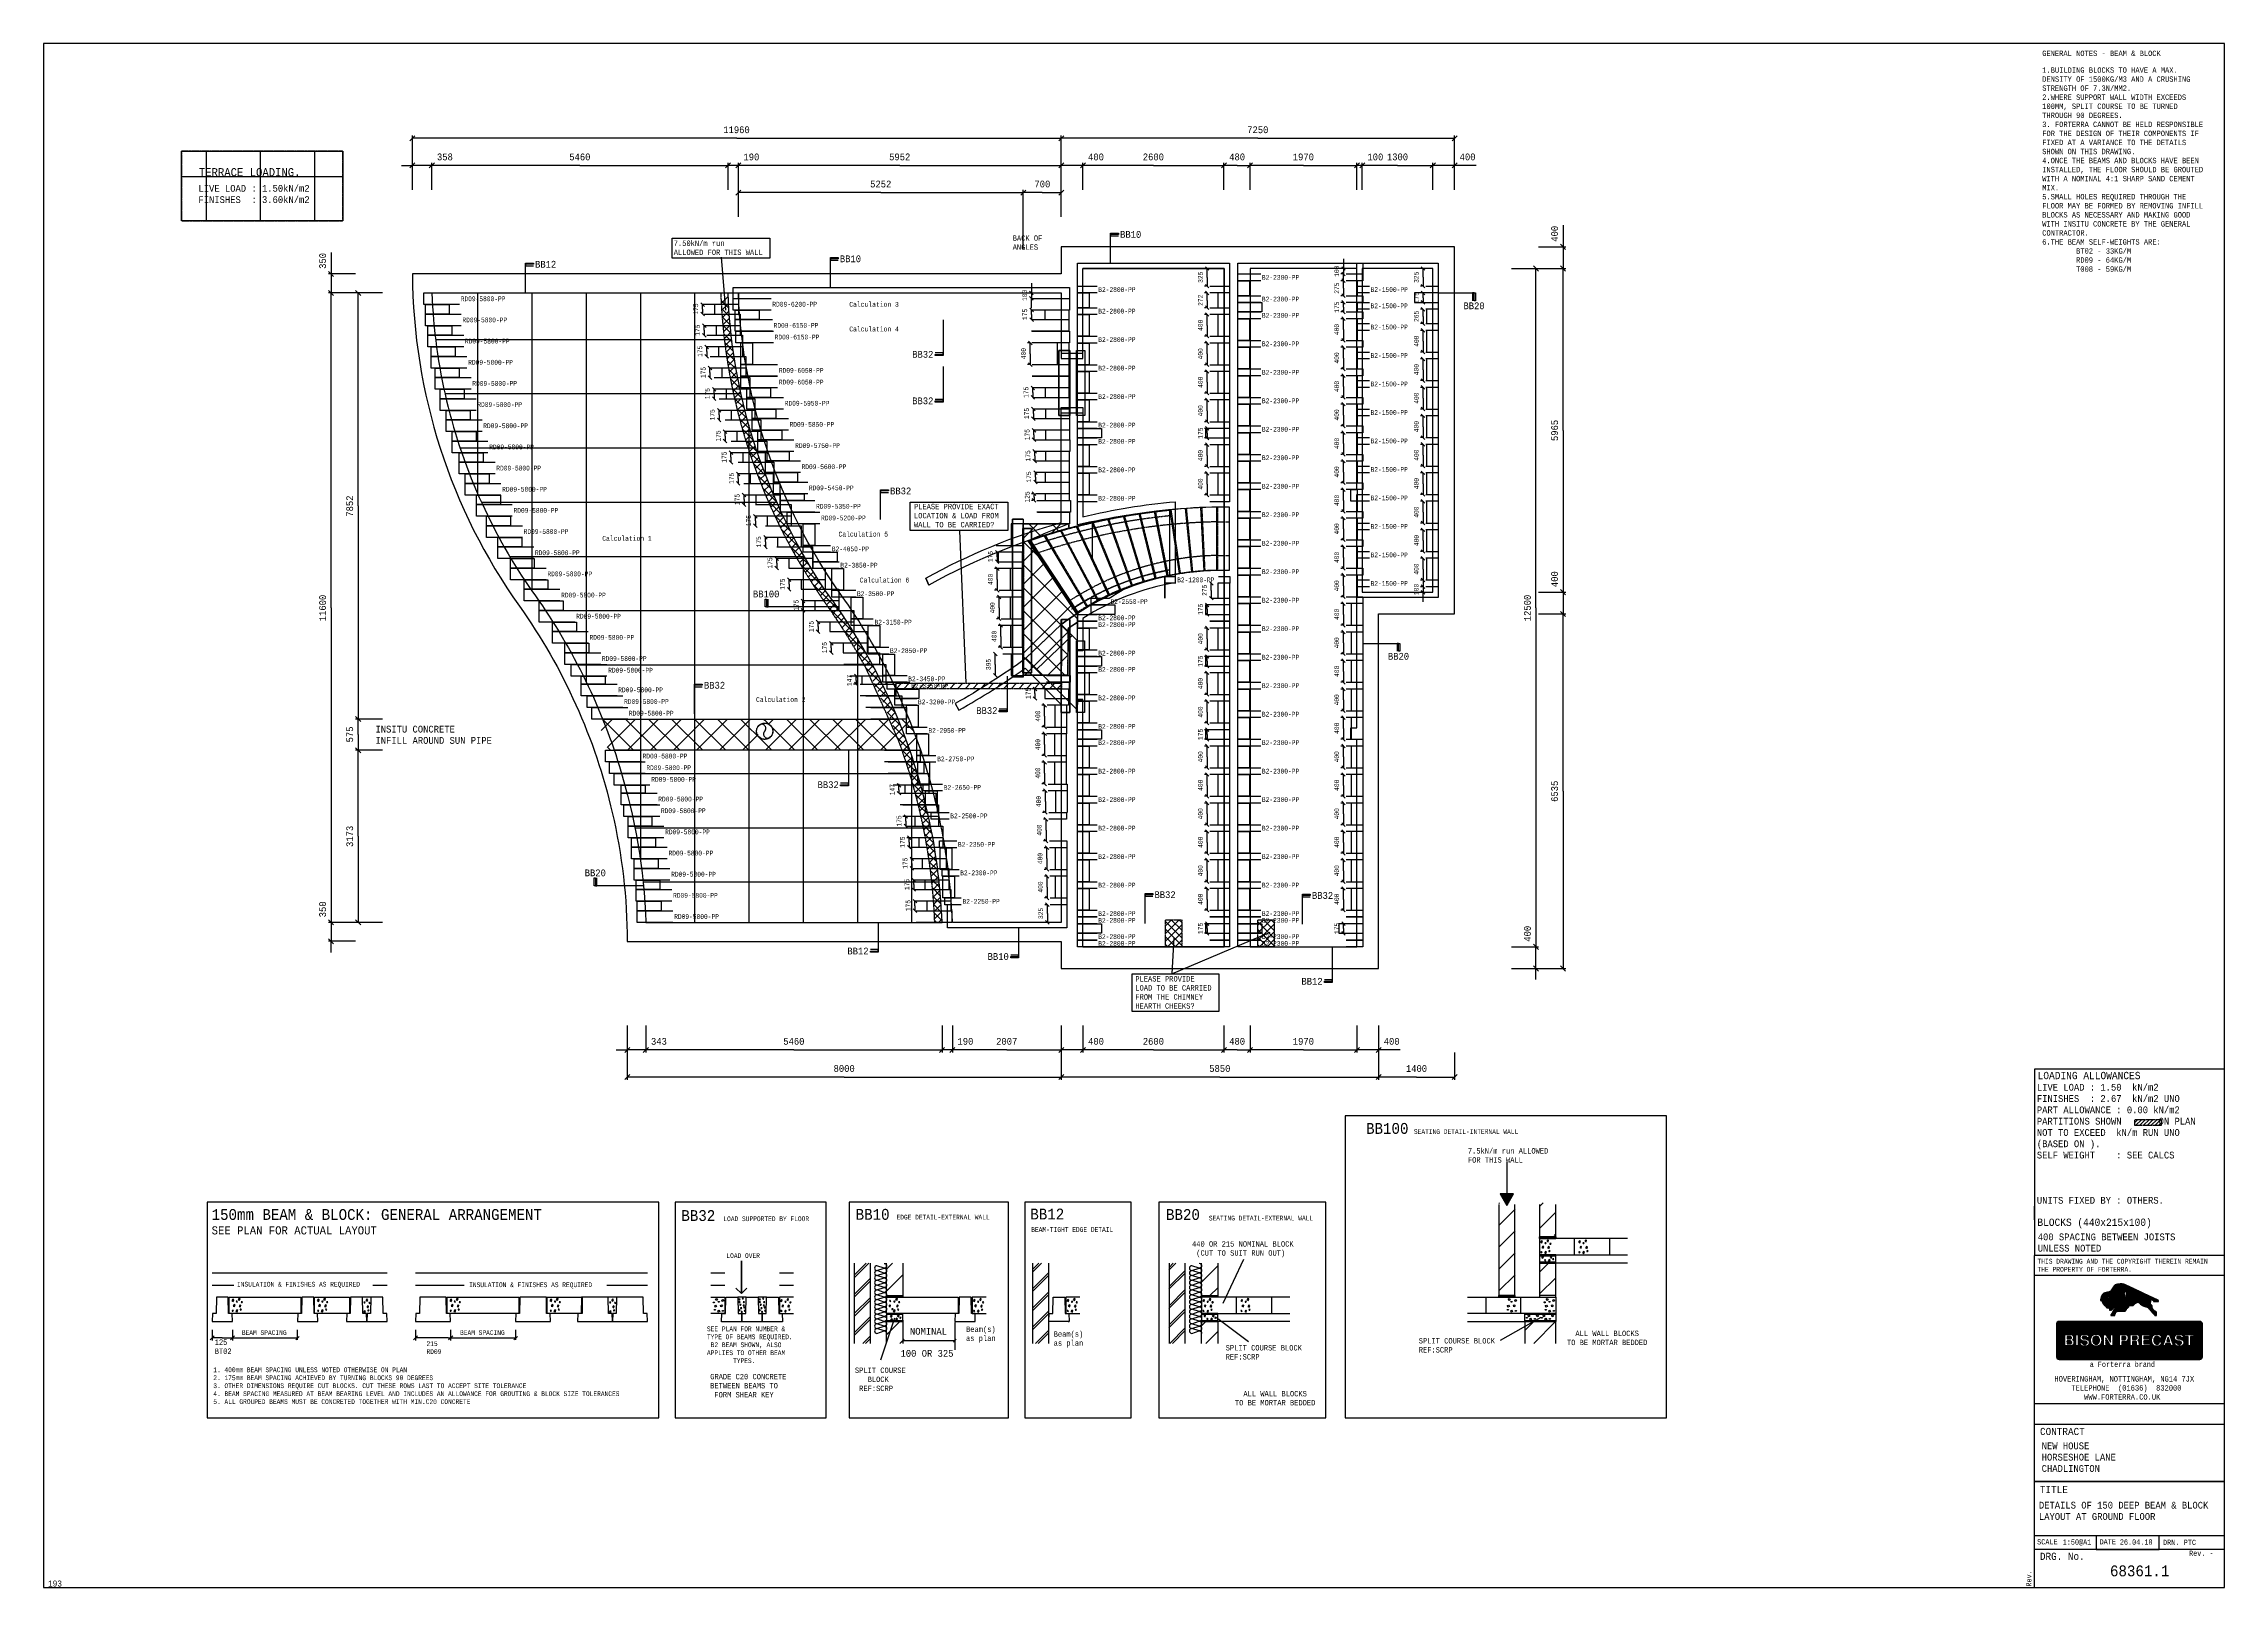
# Model space of a CAD drawing. Extents: x 0 to 40200, y 0 to 28450.
import ezdxf

# ---------------------------------------------------------------- set-up
doc = ezdxf.new("R2010")
doc.units = 0
for name, pattern in [('DASHED', [19.05, 12.7, -6.35]), ('HIDDEN2', [4.7625, 3.175, -1.5875]), ('PHANTOM', [63.5, 31.75, -6.35, 6.35, -6.35, 6.35, -6.35])]:
    doc.linetypes.add(name, pattern=pattern)
doc.layers.get('0').update_dxf_attribs({"linetype": 'CONTINUOUS'})
for name, color, linetype in [('BEAMS', 7, 'CONTINUOUS'), ('BLOCKS', 7, 'CONTINUOUS'), ('KERB', 7, 'CONTINUOUS'), ('PAVING', 7, 'CONTINUOUS'), ('SERV$5', 7, 'CONTINUOUS'), ('SUFACING', 7, 'CONTINUOUS'), ('SURVEY_LEVELS', 7, 'CONTINUOUS'), ('TITLE_BLOCK', 7, 'CONTINUOUS'), ('WALL$5', 7, 'CONTINUOUS')]:
    doc.layers.add(name, color=color, linetype=linetype)
doc.styles.add('CADFONT1', font='monotxt.shx', dxfattribs={"width": 0.901937})
doc.dimstyles.new('EXPERTCAD-ISO', dxfattribs={"dimtxt": 125, "dimasz": 127, "dimexe": 50, "dimexo": 50, "dimgap": 50, "dimtad": 1, "dimdec": 4, "dimzin": 0, "dimtxsty": 'STANDARD', "dimblk": 'EXPERTCADARROW', "dimblk1": 'EXPERTCADARROW', "dimblk2": 'EXPERTCADARROW', "dimcen": 0.09, "dimclrd": 92, "dimclre": 92, "dimclrt": 92, "dimazin": 3, "dimtfac": 1, "dimtdec": 4, "dimtmove": 0, "dimatfit": 3, "dimtolj": 1, "dimtzin": 0})
pattern_1 = [(45, (0, 0), (-176.7767, 176.7767), [])]
pattern_2 = [(45, (0, 0), (-201.5254, 201.5254), [])]
pattern_3 = [(-45, (0, 0), (212.132, 212.132), [])]
pattern_4 = [(45, (0, 0), (-212.132, 212.132), [])]
pattern_5 = [(45, (0, 0), (-70.71068, 70.71068), [])]
pattern_6 = [(-45, (0, 0), (70.71068, 70.71068), [])]
pattern_7 = [(45, (0, 0), (-35.35534, 35.35534), [])]

# ---------------------------------------------------------------- blocks, each defined once
blk = doc.blocks.new('*X2')
at = {"layer": 'BEAMS', "color": 92, "linetype": 'CONTINUOUS'}
for points in [[(7226, 23000), (12685, 23000)], [(7399, 22000), (12856, 22000)], [(7677, 21000), (13128, 21000)], [(8070, 20000), (13512, 20000)], [(8591, 19000), (14019, 19000)], [(9265, 18000), (14674, 18000)], [(9841, 17000), (15280, 17000)], [(10306, 16000), (15751, 16000)], [(10654, 15000), (16106, 15000)], [(10900, 14000), (16356, 14000)], [(11050, 13000), (16509, 13000)]]:
    blk.add_lwpolyline(points, dxfattribs=at)
blk = doc.blocks.new('*X3')
at = {"layer": 'BEAMS', "color": 92, "linetype": 'CONTINUOUS'}
for points in [[(8000, 23855), (8000, 20157)], [(9000, 23855), (9000, 18398)], [(10000, 23855), (10000, 16682)], [(11000, 23855), (11000, 13408)], [(12000, 23855), (12000, 12256)], [(13000, 21423), (13000, 12256)], [(14000, 19034), (14000, 12256)], [(15000, 17492), (15000, 12256)], [(16000, 15332), (16000, 12256)]]:
    blk.add_lwpolyline(points, dxfattribs=at)
blk = doc.blocks.new('*X4')
at = {"layer": 'TITLE_BLOCK', "color": 92, "linetype": 'CONTINUOUS'}
for points in [[(12488, 23716), (12631, 23573)], [(12496, 23566), (12642, 23420)], [(12508, 23414), (12656, 23265)], [(12521, 23259), (12672, 23107)], [(12537, 23101), (12691, 22947)], [(12556, 22941), (12713, 22784)], [(12577, 22778), (12738, 22618)], [(12602, 22612), (12766, 22448)], [(12630, 22443), (12798, 22275)], [(12661, 22270), (12833, 22098)], [(12696, 22093), (12873, 21916)], [(12736, 21913), (12917, 21731)], [(12779, 21728), (12967, 21540)], [(12828, 21538), (13021, 21344)], [(12881, 21343), (13082, 21142)], [(12941, 21142), (13149, 20934)], [(13006, 20935), (13224, 20717)], [(13080, 20720), (13307, 20492)], [(13161, 20497), (13401, 20258)], [(13252, 20265), (13506, 20011)], [(13355, 20021), (13626, 19749)], [(13472, 19762), (13764, 19470)], [(13606, 19487), (13926, 19167)], [(13760, 19191), (14120, 18831)], [(13944, 18866), (14365, 18444)], [(14168, 18500), (14685, 17984)], [(14483, 18044), (14945, 17582)], [(14761, 17625), (15150, 17236)], [(14977, 17267), (15320, 16925)], [(15154, 16949), (15465, 16638)], [(15305, 16657), (15591, 16371)], [(15435, 16385), (15702, 16118)], [(15550, 16129), (15800, 15878)], [(15652, 15885), (15888, 15649)], [(15742, 15653), (15967, 15428)], [(15824, 15431), (16039, 15216)], [(15896, 15216), (16103, 15010)], [(15962, 15009), (16161, 14810)], [(16021, 14808), (16214, 14616)], [(16075, 14613), (16262, 14427)], [(16124, 14423), (16305, 14242)], [(16167, 14238), (16343, 14062)], [(16207, 14058), (16378, 13886)], [(16242, 13881), (16410, 13713)], [(16274, 13708), (16437, 13544)], [(16302, 13538), (16462, 13378)], [(16327, 13372), (16484, 13215)], [(16349, 13208), (16503, 13054)], [(16368, 13048), (16519, 12896)], [(16384, 12890), (16533, 12741)], [(16398, 12735), (16544, 12589)], [(16410, 12582), (16553, 12438)], [(16419, 12431), (16560, 12290)], [(16426, 12283), (16453, 12256)]]:
    blk.add_lwpolyline(points, dxfattribs=at)
blk = doc.blocks.new('*X5')
at = {"layer": 'TITLE_BLOCK', "color": 92, "linetype": 'CONTINUOUS'}
for points in [[(12491, 23663), (12619, 23792)], [(12499, 23530), (12626, 23657)], [(12509, 23398), (12635, 23524)], [(12520, 23268), (12645, 23393)], [(12533, 23139), (12656, 23263)], [(12547, 23012), (12669, 23134)], [(12563, 22886), (12684, 23007)], [(12580, 22762), (12699, 22882)], [(12598, 22639), (12717, 22758)], [(12617, 22517), (12735, 22635)], [(12638, 22396), (12755, 22513)], [(12660, 22277), (12776, 22393)], [(12683, 22158), (12798, 22273)], [(12707, 22041), (12822, 22155)], [(12733, 21925), (12846, 22038)], [(12759, 21810), (12872, 21923)], [(12787, 21696), (12899, 21808)], [(12816, 21584), (12926, 21695)], [(12845, 21472), (12955, 21582)], [(12876, 21361), (12985, 21471)], [(12908, 21252), (13017, 21360)], [(12940, 21143), (13049, 21251)], [(12974, 21035), (13082, 21143)], [(13009, 20928), (13116, 21035)], [(13044, 20822), (13151, 20929)], [(13081, 20717), (13186, 20823)], [(13118, 20613), (13223, 20719)], [(13156, 20510), (13261, 20615)], [(13195, 20408), (13300, 20512)], [(13235, 20306), (13339, 20410)], [(13276, 20206), (13380, 20309)], [(13318, 20106), (13421, 20209)], [(13361, 20007), (13463, 20110)], [(13404, 19910), (13506, 20011)], [(13448, 19812), (13550, 19914)], [(13494, 19716), (13594, 19817)], [(13539, 19621), (13640, 19721)], [(13586, 19526), (13686, 19626)], [(13634, 19432), (13733, 19531)], [(13682, 19339), (13781, 19438)], [(13731, 19246), (13829, 19345)], [(13780, 19154), (13879, 19253)], [(13831, 19063), (13929, 19161)], [(13882, 18973), (13980, 19071)], [(13934, 18883), (14031, 18981)], [(13986, 18794), (14084, 18892)], [(14039, 18706), (14137, 18804)], [(14093, 18619), (14191, 18716)], [(14148, 18532), (14245, 18629)], [(14203, 18446), (14300, 18543)], [(14259, 18361), (14357, 18458)], [(14317, 18276), (14413, 18373)], [(14376, 18195), (14471, 18289)], [(14435, 18112), (14529, 18206)], [(14493, 18029), (14588, 18123)], [(14551, 17945), (14646, 18040)], [(14608, 17861), (14703, 17956)], [(14664, 17775), (14760, 17871)], [(14720, 17690), (14816, 17786)], [(14775, 17603), (14871, 17700)], [(14829, 17516), (14926, 17613)], [(14882, 17428), (14980, 17525)], [(14935, 17339), (15033, 17437)], [(14987, 17250), (15085, 17348)], [(15038, 17160), (15137, 17258)], [(15089, 17069), (15188, 17168)], [(15139, 16977), (15238, 17077)], [(15188, 16885), (15288, 16985)], [(15236, 16792), (15336, 16892)], [(15284, 16698), (15385, 16799)], [(15331, 16604), (15432, 16705)], [(15377, 16508), (15478, 16610)], [(15422, 16412), (15524, 16514)], [(15467, 16315), (15569, 16418)], [(15511, 16218), (15613, 16320)], [(15554, 16119), (15657, 16222)], [(15596, 16020), (15699, 16124)], [(15637, 15920), (15741, 16024)], [(15678, 15819), (15782, 15923)], [(15718, 15718), (15822, 15822)], [(15757, 15615), (15861, 15720)], [(15795, 15512), (15900, 15617)], [(15832, 15407), (15937, 15513)], [(15868, 15302), (15974, 15408)], [(15903, 15196), (16010, 15303)], [(15937, 15089), (16045, 15196)], [(15971, 14981), (16079, 15089)], [(16003, 14872), (16112, 14980)], [(16035, 14762), (16144, 14871)], [(16065, 14651), (16175, 14761)], [(16095, 14539), (16205, 14649)], [(16123, 14426), (16234, 14537)], [(16150, 14312), (16262, 14424)], [(16177, 14197), (16289, 14309)], [(16202, 14080), (16315, 14194)], [(16226, 13963), (16340, 14077)], [(16249, 13845), (16364, 13960)], [(16271, 13725), (16387, 13841)], [(16291, 13604), (16408, 13721)], [(16311, 13482), (16429, 13600)], [(16329, 13359), (16448, 13478)], [(16346, 13234), (16465, 13354)], [(16361, 13108), (16482, 13229)], [(16375, 12981), (16497, 13103)], [(16388, 12852), (16511, 12976)], [(16399, 12722), (16524, 12847)], [(16409, 12591), (16535, 12717)], [(16417, 12457), (16545, 12585)], [(16424, 12323), (16553, 12451)], [(16498, 12256), (16559, 12317)]]:
    blk.add_lwpolyline(points, dxfattribs=at)
blk = doc.blocks.new('*X6')
at = {"layer": 'TITLE_BLOCK', "color": 40, "linetype": 'CONTINUOUS'}
for points in [[(14944, 5703), (15214, 5972)], [(14944, 5349), (15244, 5649)], [(14944, 4995), (15244, 5295)], [(14944, 4642), (15244, 4942)], [(15153, 4497), (15244, 4588)]]:
    blk.add_lwpolyline(points, dxfattribs=at)
blk = doc.blocks.new('*X7')
at = {"layer": 'TITLE_BLOCK', "color": 40, "linetype": 'CONTINUOUS'}
for points in [[(18230, 5806), (18396, 5972)], [(18230, 5452), (18530, 5752)], [(18230, 5099), (18530, 5399)], [(18230, 4745), (18530, 5045)], [(18335, 4497), (18530, 4692)]]:
    blk.add_lwpolyline(points, dxfattribs=at)
blk = doc.blocks.new('*X8')
at = {"layer": 'TITLE_BLOCK', "color": 40, "linetype": 'CONTINUOUS'}
for points in [[(20745, 5847), (20871, 5972)], [(20745, 5493), (21045, 5793)], [(20745, 5140), (21045, 5440)], [(20745, 4786), (21045, 5086)], [(20810, 4497), (21045, 4733)]]:
    blk.add_lwpolyline(points, dxfattribs=at)
blk = doc.blocks.new('*X9')
at = {"color": 172, "linetype": 'CONTINUOUS'}
for points in [[(37196, 4606), (37404, 4814)], [(37196, 4613), (37397, 4814)], [(37196, 4620), (37390, 4814)], [(37196, 4627), (37383, 4814)], [(37196, 4634), (37376, 4814)], [(37196, 4641), (37369, 4814)], [(37196, 4648), (37362, 4814)], [(37196, 4655), (37355, 4814)], [(37196, 4662), (37348, 4814)], [(37196, 4669), (37341, 4814)], [(37196, 4676), (37333, 4814)], [(37196, 4683), (37326, 4814)], [(37196, 4690), (37319, 4814)], [(37196, 4697), (37312, 4814)], [(37196, 4705), (37305, 4814)], [(37196, 4712), (37298, 4814)], [(37196, 4719), (37291, 4814)], [(37196, 4726), (37284, 4814)], [(37196, 4733), (37277, 4814)], [(37196, 4740), (37270, 4814)], [(37196, 4747), (37263, 4814)], [(37196, 4754), (37256, 4814)], [(37196, 4761), (37249, 4814)], [(37196, 4768), (37242, 4814)], [(37196, 4775), (37234, 4814)], [(37196, 4782), (37227, 4814)], [(37196, 4789), (37220, 4814)], [(37196, 4796), (37213, 4814)], [(37196, 4803), (37206, 4814)], [(37196, 4811), (37199, 4814)], [(37196, 4598), (37257, 4659)], [(37196, 4591), (37257, 4652)], [(37196, 4584), (37257, 4645)], [(37196, 4577), (37257, 4638)], [(37196, 4570), (37257, 4631)], [(37196, 4563), (37257, 4624)], [(37196, 4556), (37257, 4616)], [(37196, 4549), (37257, 4609)], [(37196, 4542), (37257, 4602)], [(37196, 4535), (37257, 4595)], [(37196, 4528), (37257, 4588)], [(37196, 4521), (37257, 4581)], [(37196, 4514), (37257, 4574)], [(37196, 4507), (37257, 4567)], [(37196, 4499), (37257, 4560)], [(37196, 4492), (37257, 4553)], [(37196, 4485), (37257, 4546)], [(37196, 4478), (37257, 4539)], [(37196, 4471), (37257, 4532)], [(37196, 4464), (37257, 4525)], [(37196, 4457), (37257, 4517)], [(37196, 4450), (37257, 4510)], [(37196, 4443), (37257, 4503)], [(37196, 4436), (37257, 4496)], [(37196, 4429), (37257, 4489)], [(37196, 4422), (37257, 4482)], [(37196, 4415), (37257, 4475)], [(37196, 4408), (37257, 4468)], [(37196, 4400), (37257, 4461)], [(37196, 4393), (37257, 4454)], [(37196, 4294), (37351, 4449)], [(37196, 4301), (37344, 4449)], [(37196, 4309), (37337, 4449)], [(37196, 4316), (37330, 4449)], [(37196, 4323), (37323, 4449)], [(37196, 4330), (37315, 4449)], [(37196, 4337), (37308, 4449)], [(37196, 4344), (37301, 4449)], [(37196, 4351), (37294, 4449)], [(37196, 4358), (37287, 4449)], [(37196, 4365), (37280, 4449)], [(37196, 4372), (37273, 4449)], [(37196, 4379), (37266, 4449)], [(37196, 4386), (37259, 4449)], [(37198, 4289), (37358, 4449)], [(37205, 4289), (37366, 4450)], [(37212, 4289), (37374, 4451)], [(37219, 4289), (37383, 4453)], [(37226, 4289), (37395, 4458)], [(37233, 4289), (37463, 4519)], [(37240, 4289), (37463, 4512)], [(37247, 4289), (37463, 4504)], [(37254, 4289), (37463, 4497)], [(37261, 4663), (37411, 4814)], [(37261, 4289), (37463, 4490)], [(37268, 4663), (37418, 4814)], [(37269, 4289), (37463, 4483)], [(37275, 4663), (37425, 4814)], [(37276, 4289), (37463, 4476)], [(37282, 4663), (37432, 4814)], [(37283, 4289), (37463, 4469)], [(37289, 4663), (37439, 4814)], [(37290, 4289), (37463, 4462)], [(37296, 4663), (37447, 4814)], [(37297, 4289), (37463, 4455)], [(37303, 4663), (37454, 4814)], [(37304, 4289), (37464, 4449)], [(37310, 4663), (37461, 4814)], [(37311, 4289), (37471, 4449)], [(37317, 4663), (37468, 4814)], [(37318, 4289), (37478, 4449)], [(37324, 4663), (37475, 4814)], [(37325, 4289), (37485, 4449)], [(37331, 4663), (37482, 4814)], [(37332, 4289), (37492, 4449)], [(37338, 4663), (37489, 4814)], [(37339, 4289), (37499, 4449)], [(37345, 4663), (37496, 4814)], [(37346, 4289), (37506, 4449)], [(37352, 4663), (37503, 4814)], [(37353, 4289), (37545, 4481)], [(37359, 4662), (37510, 4814)], [(37360, 4289), (37547, 4476)], [(37365, 4662), (37517, 4814)], [(37368, 4289), (37550, 4472)], [(37371, 4661), (37524, 4814)], [(37375, 4289), (37554, 4468)], [(37377, 4659), (37531, 4814)], [(37382, 4658), (37538, 4814)], [(37382, 4289), (37557, 4465)], [(37387, 4655), (37546, 4814)], [(37389, 4289), (37561, 4461)], [(37392, 4653), (37553, 4814)], [(37396, 4289), (37565, 4458)], [(37397, 4651), (37560, 4814)], [(37401, 4648), (37567, 4814)], [(37403, 4289), (37569, 4455)], [(37405, 4645), (37574, 4814)], [(37405, 4560), (37463, 4618)], [(37407, 4569), (37463, 4625)], [(37409, 4641), (37581, 4814)], [(37409, 4557), (37463, 4611)], [(37410, 4289), (37574, 4453)], [(37412, 4637), (37588, 4814)], [(37412, 4553), (37463, 4603)], [(37415, 4633), (37595, 4814)], [(37415, 4549), (37463, 4596)], [(37417, 4629), (37602, 4814)], [(37417, 4289), (37578, 4450)], [(37418, 4587), (37463, 4632)], [(37418, 4545), (37463, 4589)], [(37419, 4624), (37609, 4814)], [(37420, 4618), (37463, 4660)], [(37421, 4597), (37463, 4639)], [(37421, 4540), (37463, 4582)], [(37421, 4484), (37463, 4526)], [(37422, 4612), (37463, 4653)], [(37422, 4605), (37463, 4646)], [(37423, 4535), (37463, 4575)], [(37424, 4289), (37583, 4448)], [(37425, 4530), (37463, 4568)], [(37425, 4495), (37463, 4533)], [(37426, 4524), (37463, 4561)], [(37427, 4518), (37463, 4554)], [(37427, 4511), (37463, 4547)], [(37427, 4504), (37463, 4540)], [(37431, 4289), (37589, 4447)], [(37438, 4289), (37594, 4445)], [(37445, 4289), (37600, 4444)], [(37452, 4289), (37607, 4443)], [(37459, 4289), (37613, 4443)], [(37466, 4663), (37616, 4814)], [(37467, 4289), (37620, 4442)], [(37473, 4663), (37623, 4814)], [(37474, 4289), (37627, 4443)], [(37480, 4663), (37630, 4814)], [(37481, 4289), (37635, 4443)], [(37487, 4663), (37637, 4814)], [(37488, 4289), (37642, 4444)], [(37494, 4663), (37645, 4814)], [(37495, 4289), (37651, 4445)], [(37501, 4663), (37652, 4814)], [(37502, 4289), (37660, 4447)], [(37507, 4598), (37722, 4814)], [(37507, 4605), (37715, 4814)], [(37507, 4612), (37708, 4814)], [(37507, 4619), (37701, 4814)], [(37507, 4626), (37694, 4814)], [(37507, 4633), (37687, 4814)], [(37507, 4640), (37680, 4814)], [(37507, 4647), (37673, 4814)], [(37507, 4655), (37666, 4814)], [(37507, 4662), (37659, 4814)], [(37507, 4591), (37546, 4630)], [(37507, 4584), (37542, 4619)], [(37507, 4577), (37540, 4610)], [(37507, 4570), (37539, 4602)], [(37507, 4563), (37539, 4595)], [(37507, 4556), (37540, 4589)], [(37507, 4548), (37541, 4583)], [(37507, 4541), (37544, 4578)], [(37507, 4534), (37546, 4573)], [(37507, 4527), (37549, 4569)], [(37507, 4520), (37552, 4565)], [(37507, 4513), (37555, 4561)], [(37507, 4506), (37559, 4558)], [(37507, 4499), (37563, 4555)], [(37507, 4492), (37567, 4552)], [(37507, 4485), (37572, 4550)], [(37507, 4478), (37536, 4507)], [(37507, 4471), (37537, 4501)], [(37507, 4464), (37539, 4495)], [(37507, 4457), (37540, 4490)], [(37507, 4449), (37542, 4485)], [(37509, 4289), (37671, 4451)], [(37516, 4289), (37687, 4460)], [(37523, 4289), (37741, 4507)], [(37530, 4289), (37743, 4502)], [(37537, 4289), (37745, 4497)], [(37541, 4512), (37577, 4548)], [(37544, 4289), (37747, 4492)], [(37548, 4512), (37582, 4546)], [(37551, 4289), (37750, 4488)], [(37556, 4512), (37588, 4545)], [(37558, 4289), (37753, 4483)], [(37563, 4512), (37594, 4544)], [(37566, 4289), (37756, 4479)], [(37570, 4512), (37600, 4543)], [(37572, 4656), (37729, 4814)], [(37573, 4289), (37759, 4475)], [(37577, 4512), (37606, 4542)], [(37579, 4507), (37612, 4540)], [(37580, 4502), (37618, 4539)], [(37580, 4289), (37762, 4472)], [(37581, 4601), (37610, 4631)], [(37581, 4608), (37602, 4630)], [(37582, 4596), (37618, 4632)], [(37583, 4497), (37624, 4538)], [(37584, 4661), (37736, 4814)], [(37585, 4592), (37625, 4631)], [(37586, 4620), (37589, 4624)], [(37586, 4493), (37630, 4537)], [(37587, 4289), (37766, 4468)], [(37589, 4588), (37631, 4630)], [(37589, 4489), (37636, 4536)], [(37593, 4585), (37637, 4629)], [(37593, 4486), (37641, 4535)], [(37594, 4664), (37744, 4814)], [(37594, 4289), (37770, 4465)], [(37597, 4483), (37647, 4533)], [(37598, 4583), (37642, 4627)], [(37601, 4289), (37773, 4462)], [(37602, 4665), (37751, 4814)], [(37602, 4482), (37652, 4531)], [(37603, 4582), (37646, 4625)], [(37608, 4480), (37657, 4529)], [(37608, 4289), (37778, 4459)], [(37609, 4580), (37651, 4622)], [(37610, 4666), (37758, 4814)], [(37614, 4479), (37661, 4526)], [(37615, 4579), (37655, 4619)], [(37615, 4289), (37782, 4456)], [(37618, 4666), (37765, 4814)], [(37620, 4478), (37664, 4522)], [(37621, 4578), (37658, 4614)], [(37622, 4289), (37787, 4454)], [(37625, 4666), (37772, 4814)], [(37627, 4576), (37660, 4610)], [(37627, 4478), (37667, 4518)], [(37629, 4289), (37791, 4451)], [(37631, 4666), (37779, 4814)], [(37632, 4575), (37662, 4605)], [(37635, 4479), (37668, 4512)], [(37636, 4289), (37796, 4449)], [(37638, 4665), (37786, 4814)], [(37638, 4574), (37663, 4599)], [(37643, 4480), (37669, 4506)], [(37643, 4289), (37802, 4447)], [(37644, 4665), (37793, 4814)], [(37644, 4573), (37669, 4598)], [(37650, 4663), (37800, 4814)], [(37650, 4572), (37676, 4598)], [(37650, 4289), (37807, 4446)], [(37655, 4484), (37667, 4496)], [(37656, 4662), (37807, 4814)], [(37656, 4570), (37683, 4598)], [(37657, 4289), (37813, 4445)], [(37661, 4660), (37814, 4814)], [(37661, 4569), (37690, 4598)], [(37665, 4289), (37819, 4444)], [(37666, 4658), (37821, 4814)], [(37667, 4567), (37698, 4598)], [(37671, 4656), (37828, 4814)], [(37672, 4566), (37920, 4814)], [(37672, 4289), (37826, 4443)], [(37675, 4653), (37835, 4814)], [(37677, 4564), (37927, 4814)], [(37679, 4289), (37832, 4443)], [(37680, 4651), (37843, 4814)], [(37682, 4561), (37934, 4814)], [(37684, 4648), (37850, 4814)], [(37686, 4289), (37839, 4443)], [(37687, 4644), (37857, 4814)], [(37687, 4559), (37751, 4623)], [(37691, 4641), (37864, 4814)], [(37691, 4556), (37743, 4608)], [(37693, 4289), (37847, 4443)], [(37694, 4636), (37871, 4814)], [(37695, 4553), (37739, 4597)], [(37696, 4632), (37878, 4814)], [(37699, 4627), (37885, 4814)], [(37699, 4550), (37736, 4587)], [(37699, 4472), (37739, 4512)], [(37700, 4289), (37855, 4444)], [(37701, 4622), (37892, 4814)], [(37702, 4617), (37899, 4814)], [(37702, 4546), (37734, 4578)], [(37704, 4604), (37913, 4814)], [(37704, 4611), (37906, 4814)], [(37705, 4541), (37733, 4570)], [(37707, 4537), (37733, 4563)], [(37707, 4487), (37737, 4517)], [(37707, 4289), (37864, 4446)], [(37709, 4531), (37733, 4555)], [(37710, 4525), (37733, 4548)], [(37710, 4497), (37736, 4523)], [(37711, 4519), (37733, 4542)], [(37711, 4513), (37734, 4535)], [(37711, 4505), (37735, 4529)], [(37714, 4289), (37874, 4449)], [(37721, 4289), (37888, 4456)], [(37728, 4289), (37969, 4530)], [(37735, 4289), (37969, 4523)], [(37742, 4289), (37969, 4516)], [(37749, 4289), (37969, 4508)], [(37756, 4289), (37969, 4501)], [(37764, 4289), (37969, 4494)], [(37771, 4289), (37969, 4487)], [(37778, 4289), (37969, 4480)], [(37779, 4651), (37942, 4814)], [(37785, 4289), (37969, 4473)], [(37792, 4289), (37969, 4466)], [(37794, 4659), (37949, 4814)], [(37799, 4289), (37969, 4459)], [(37804, 4662), (37956, 4814)], [(37806, 4289), (37969, 4452)], [(37813, 4664), (37963, 4814)], [(37813, 4289), (37973, 4449)], [(37820, 4289), (37980, 4449)], [(37822, 4666), (37970, 4814)], [(37827, 4289), (37987, 4449)], [(37830, 4666), (37977, 4814)], [(37834, 4289), (37994, 4449)], [(37837, 4666), (37984, 4814)], [(37841, 4289), (38001, 4449)], [(37844, 4666), (37991, 4814)], [(37848, 4289), (38008, 4449)], [(37850, 4666), (37998, 4814)], [(37855, 4289), (38068, 4502)], [(37856, 4665), (38005, 4814)], [(37862, 4664), (38012, 4814)], [(37863, 4289), (38071, 4498)], [(37868, 4662), (38019, 4814)], [(37870, 4289), (38074, 4493)], [(37873, 4661), (38026, 4814)], [(37877, 4289), (38076, 4489)], [(37879, 4659), (38033, 4814)], [(37883, 4656), (38041, 4814)], [(37884, 4289), (38079, 4484)], [(37888, 4654), (38048, 4814)], [(37891, 4289), (38081, 4480)], [(37892, 4651), (38055, 4814)], [(37897, 4648), (38062, 4814)], [(37898, 4289), (38084, 4475)], [(37901, 4645), (38069, 4814)], [(37904, 4642), (38076, 4814)], [(37905, 4289), (38087, 4471)], [(37908, 4638), (38083, 4814)], [(37911, 4635), (38090, 4814)], [(37912, 4289), (38089, 4466)], [(37914, 4631), (38097, 4814)], [(37917, 4627), (38104, 4814)], [(37919, 4289), (38092, 4462)], [(37920, 4623), (38111, 4814)], [(37923, 4618), (38118, 4814)], [(37923, 4491), (37969, 4537)], [(37925, 4614), (37969, 4657)], [(37926, 4289), (38094, 4457)], [(37928, 4609), (37969, 4650)], [(37930, 4604), (37969, 4643)], [(37930, 4505), (37969, 4544)], [(37932, 4599), (37969, 4636)], [(37933, 4593), (37969, 4629)], [(37933, 4515), (37969, 4551)], [(37933, 4289), (38097, 4453)], [(37935, 4588), (37969, 4622)], [(37935, 4525), (37969, 4558)], [(37936, 4582), (37969, 4615)], [(37937, 4576), (37969, 4607)], [(37937, 4533), (37969, 4565)], [(37938, 4569), (37969, 4600)], [(37938, 4563), (37969, 4593)], [(37938, 4556), (37969, 4586)], [(37938, 4549), (37969, 4579)], [(37938, 4541), (37969, 4572)], [(37940, 4289), (38100, 4449)], [(37947, 4289), (38107, 4449)], [(37954, 4289), (38114, 4449)], [(37962, 4289), (38122, 4449)], [(37969, 4289), (38129, 4449)], [(37975, 4663), (38125, 4814)], [(37976, 4289), (38136, 4449)], [(37982, 4663), (38132, 4814)], [(37983, 4289), (38264, 4571)], [(37989, 4663), (38140, 4814)], [(37990, 4289), (38264, 4563)], [(37996, 4663), (38147, 4814)], [(37997, 4289), (38264, 4556)], [(38003, 4663), (38154, 4814)], [(38004, 4289), (38264, 4549)], [(38010, 4663), (38161, 4814)], [(38011, 4289), (38264, 4542)], [(38013, 4595), (38014, 4596)], [(38013, 4588), (38017, 4592)], [(38013, 4581), (38019, 4587)], [(38013, 4574), (38022, 4583)], [(38013, 4567), (38024, 4578)], [(38013, 4560), (38027, 4574)], [(38013, 4552), (38030, 4569)], [(38013, 4545), (38032, 4565)], [(38013, 4538), (38035, 4560)], [(38013, 4531), (38037, 4556)], [(38013, 4524), (38040, 4551)], [(38013, 4517), (38043, 4547)], [(38013, 4510), (38045, 4542)], [(38013, 4503), (38048, 4538)], [(38013, 4496), (38050, 4533)], [(38013, 4489), (38053, 4529)], [(38013, 4482), (38056, 4525)], [(38013, 4475), (38058, 4520)], [(38013, 4468), (38061, 4516)], [(38013, 4461), (38063, 4511)], [(38013, 4453), (38066, 4507)], [(38014, 4660), (38168, 4814)], [(38017, 4655), (38175, 4814)], [(38018, 4289), (38264, 4535)], [(38019, 4651), (38182, 4814)], [(38022, 4646), (38189, 4814)], [(38024, 4642), (38196, 4814)], [(38025, 4289), (38264, 4528)], [(38027, 4638), (38203, 4814)], [(38030, 4633), (38210, 4814)], [(38032, 4629), (38217, 4814)], [(38032, 4289), (38264, 4521)], [(38035, 4624), (38224, 4814)], [(38038, 4620), (38231, 4814)], [(38039, 4289), (38264, 4514)], [(38040, 4615), (38239, 4814)], [(38043, 4611), (38246, 4814)], [(38045, 4606), (38099, 4660)], [(38046, 4289), (38264, 4507)], [(38048, 4602), (38099, 4652)], [(38051, 4598), (38099, 4645)], [(38053, 4593), (38099, 4638)], [(38053, 4289), (38264, 4500)], [(38056, 4589), (38099, 4631)], [(38059, 4584), (38099, 4624)], [(38061, 4580), (38099, 4617)], [(38061, 4289), (38264, 4493)], [(38064, 4575), (38099, 4610)], [(38066, 4571), (38099, 4603)], [(38068, 4289), (38264, 4486)], [(38069, 4566), (38099, 4596)], [(38072, 4562), (38099, 4589)], [(38074, 4557), (38099, 4582)], [(38075, 4289), (38264, 4479)], [(38077, 4553), (38099, 4575)], [(38080, 4549), (38099, 4568)], [(38082, 4544), (38099, 4561)], [(38082, 4289), (38264, 4472)], [(38085, 4540), (38099, 4554)], [(38087, 4535), (38099, 4546)], [(38089, 4289), (38264, 4464)], [(38090, 4531), (38099, 4539)], [(38093, 4526), (38099, 4532)], [(38095, 4522), (38099, 4525)], [(38096, 4289), (38264, 4457)], [(38098, 4517), (38099, 4518)], [(38102, 4663), (38253, 4814)], [(38103, 4289), (38264, 4450)], [(38109, 4663), (38260, 4814)], [(38110, 4289), (38270, 4449)], [(38116, 4663), (38267, 4814)], [(38117, 4289), (38277, 4449)], [(38123, 4663), (38274, 4814)], [(38124, 4289), (38284, 4449)], [(38130, 4663), (38281, 4814)], [(38131, 4289), (38291, 4449)], [(38137, 4663), (38288, 4814)], [(38138, 4289), (38298, 4449)], [(38143, 4548), (38408, 4814)], [(38143, 4555), (38401, 4814)], [(38143, 4562), (38394, 4814)], [(38143, 4569), (38387, 4814)], [(38143, 4576), (38380, 4814)], [(38143, 4583), (38373, 4814)], [(38143, 4590), (38366, 4814)], [(38143, 4597), (38359, 4814)], [(38143, 4604), (38352, 4814)], [(38143, 4612), (38345, 4814)], [(38143, 4619), (38338, 4814)], [(38143, 4626), (38330, 4814)], [(38143, 4633), (38323, 4814)], [(38143, 4640), (38316, 4814)], [(38143, 4647), (38309, 4814)], [(38143, 4654), (38302, 4814)], [(38143, 4661), (38295, 4814)], [(38143, 4541), (38264, 4662)], [(38143, 4534), (38264, 4655)], [(38143, 4527), (38264, 4648)], [(38143, 4520), (38264, 4641)], [(38143, 4513), (38264, 4634)], [(38143, 4505), (38264, 4627)], [(38143, 4498), (38264, 4620)], [(38143, 4491), (38264, 4613)], [(38143, 4484), (38264, 4606)], [(38143, 4477), (38264, 4599)], [(38143, 4470), (38264, 4592)], [(38143, 4463), (38264, 4585)], [(38143, 4456), (38264, 4578)], [(38145, 4289), (38305, 4449)], [(38152, 4289), (38399, 4535)], [(38160, 4289), (38461, 4590)], [(38167, 4289), (38461, 4583)], [(38174, 4289), (38461, 4576)], [(38181, 4289), (38461, 4569)], [(38188, 4289), (38461, 4562)], [(38195, 4289), (38461, 4555)], [(38202, 4289), (38461, 4548)], [(38209, 4289), (38461, 4541)], [(38216, 4289), (38461, 4534)], [(38223, 4289), (38461, 4527)], [(38230, 4289), (38461, 4520)], [(38237, 4289), (38461, 4513)], [(38244, 4289), (38461, 4506)], [(38251, 4289), (38461, 4498)], [(38258, 4289), (38461, 4491)], [(38265, 4663), (38415, 4814)], [(38266, 4289), (38461, 4484)], [(38272, 4663), (38422, 4814)], [(38273, 4289), (38461, 4477)], [(38279, 4663), (38429, 4814)], [(38280, 4289), (38461, 4470)], [(38286, 4663), (38437, 4814)], [(38287, 4289), (38461, 4463)], [(38293, 4663), (38444, 4814)], [(38294, 4289), (38461, 4456)], [(38300, 4663), (38451, 4814)], [(38301, 4289), (38461, 4449)], [(38307, 4663), (38458, 4814)], [(38308, 4452), (38384, 4528)], [(38308, 4459), (38375, 4526)], [(38308, 4466), (38368, 4525)], [(38308, 4473), (38361, 4525)], [(38308, 4480), (38353, 4525)], [(38308, 4487), (38346, 4525)], [(38308, 4494), (38339, 4525)], [(38308, 4501), (38332, 4525)], [(38308, 4508), (38325, 4525)], [(38308, 4516), (38318, 4525)], [(38308, 4523), (38311, 4525)], [(38308, 4289), (38468, 4449)], [(38314, 4663), (38465, 4814)], [(38315, 4289), (38475, 4449)], [(38321, 4663), (38472, 4814)], [(38322, 4289), (38482, 4449)], [(38328, 4663), (38479, 4814)], [(38329, 4289), (38489, 4449)], [(38335, 4663), (38486, 4814)], [(38336, 4289), (38496, 4449)], [(38342, 4663), (38493, 4814)], [(38343, 4289), (38503, 4449)], [(38349, 4663), (38500, 4814)], [(38350, 4289), (38581, 4519)], [(38357, 4663), (38507, 4814)], [(38357, 4289), (38582, 4513)], [(38364, 4663), (38514, 4814)], [(38365, 4289), (38582, 4507)], [(38370, 4663), (38521, 4814)], [(38372, 4289), (38582, 4500)], [(38377, 4662), (38528, 4814)], [(38379, 4289), (38582, 4493)], [(38383, 4661), (38536, 4814)], [(38386, 4289), (38582, 4486)], [(38389, 4660), (38543, 4814)], [(38393, 4289), (38582, 4479)], [(38394, 4657), (38550, 4814)], [(38398, 4655), (38557, 4814)], [(38400, 4289), (38582, 4472)], [(38403, 4652), (38564, 4814)], [(38407, 4649), (38571, 4814)], [(38407, 4289), (38583, 4466)], [(38410, 4646), (38578, 4814)], [(38413, 4642), (38585, 4814)], [(38414, 4550), (38461, 4597)], [(38414, 4289), (38585, 4460)], [(38416, 4638), (38592, 4814)], [(38419, 4633), (38599, 4814)], [(38421, 4629), (38606, 4814)], [(38421, 4289), (38586, 4454)], [(38422, 4566), (38461, 4605)], [(38423, 4623), (38461, 4661)], [(38425, 4618), (38461, 4654)], [(38425, 4576), (38461, 4612)], [(38426, 4612), (38461, 4647)], [(38427, 4606), (38461, 4640)], [(38427, 4599), (38461, 4633)], [(38427, 4592), (38461, 4626)], [(38427, 4585), (38461, 4619)], [(38428, 4289), (38588, 4449)], [(38435, 4289), (38595, 4449)], [(38442, 4289), (38602, 4449)], [(38449, 4289), (38609, 4449)], [(38456, 4289), (38617, 4449)], [(38463, 4663), (38613, 4814)], [(38464, 4289), (38624, 4449)], [(38470, 4663), (38620, 4814)], [(38471, 4289), (38631, 4449)], [(38477, 4663), (38627, 4814)], [(38478, 4289), (38672, 4483)], [(38484, 4663), (38635, 4814)], [(38485, 4289), (38672, 4476)], [(38491, 4663), (38642, 4814)], [(38492, 4289), (38672, 4469)], [(38498, 4663), (38649, 4814)], [(38499, 4289), (38672, 4462)], [(38505, 4663), (38656, 4814)], [(38505, 4479), (38560, 4534)], [(38505, 4486), (38553, 4534)], [(38505, 4493), (38545, 4534)], [(38505, 4500), (38538, 4534)], [(38505, 4507), (38531, 4534)], [(38505, 4514), (38524, 4534)], [(38505, 4521), (38517, 4534)], [(38505, 4528), (38510, 4534)], [(38505, 4472), (38565, 4532)], [(38505, 4465), (38571, 4531)], [(38505, 4458), (38575, 4528)], [(38505, 4451), (38579, 4524)], [(38506, 4289), (38672, 4455)], [(38512, 4663), (38663, 4814)], [(38513, 4289), (38673, 4449)], [(38519, 4663), (38670, 4814)], [(38520, 4289), (38680, 4449)], [(38526, 4663), (38677, 4814)], [(38527, 4289), (38687, 4449)], [(38533, 4663), (38684, 4814)], [(38534, 4289), (38694, 4449)], [(38540, 4663), (38691, 4814)], [(38541, 4289), (38701, 4449)], [(38547, 4663), (38698, 4814)], [(38548, 4289), (38708, 4449)], [(38555, 4663), (38705, 4814)], [(38555, 4289), (38716, 4449)], [(38562, 4663), (38712, 4814)], [(38563, 4289), (38723, 4449)], [(38569, 4663), (38719, 4814)], [(38570, 4289), (38730, 4449)], [(38576, 4663), (38726, 4814)], [(38577, 4289), (38737, 4449)], [(38583, 4663), (38734, 4814)], [(38584, 4289), (38744, 4449)], [(38589, 4662), (38741, 4814)], [(38591, 4289), (38751, 4449)], [(38595, 4661), (38748, 4814)], [(38598, 4289), (38758, 4449)], [(38600, 4659), (38755, 4814)], [(38605, 4657), (38762, 4814)], [(38605, 4550), (38672, 4618)], [(38605, 4289), (38765, 4449)], [(38609, 4654), (38769, 4814)], [(38609, 4548), (38672, 4611)], [(38612, 4289), (38772, 4449)], [(38613, 4651), (38776, 4814)], [(38613, 4545), (38672, 4604)], [(38617, 4648), (38783, 4814)], [(38617, 4541), (38672, 4597)], [(38619, 4289), (38779, 4449)], [(38620, 4644), (38790, 4814)], [(38620, 4538), (38672, 4589)], [(38623, 4533), (38672, 4582)], [(38624, 4640), (38797, 4814)], [(38625, 4528), (38672, 4575)], [(38626, 4636), (38804, 4814)], [(38626, 4522), (38672, 4568)], [(38626, 4515), (38672, 4561)], [(38626, 4508), (38672, 4554)], [(38626, 4501), (38672, 4547)], [(38626, 4289), (38786, 4449)], [(38627, 4495), (38672, 4540)], [(38627, 4488), (38672, 4533)], [(38627, 4481), (38672, 4526)], [(38628, 4631), (38811, 4814)], [(38628, 4474), (38672, 4519)], [(38629, 4469), (38672, 4512)], [(38630, 4625), (38818, 4814)], [(38630, 4583), (38672, 4625)], [(38631, 4463), (38672, 4505)], [(38632, 4620), (38672, 4660)], [(38632, 4592), (38672, 4632)], [(38633, 4614), (38672, 4653)], [(38633, 4607), (38672, 4646)], [(38633, 4600), (38672, 4639)], [(38633, 4289), (38793, 4449)], [(38634, 4459), (38672, 4498)], [(38636, 4454), (38672, 4490)], [(38640, 4289), (38800, 4449)], [(38647, 4289), (38807, 4449)], [(38654, 4289), (38815, 4449)], [(38662, 4289), (38822, 4449)], [(38669, 4289), (38829, 4449)], [(38675, 4663), (38825, 4814)], [(38676, 4289), (38873, 4487)], [(38682, 4663), (38832, 4814)], [(38683, 4289), (38876, 4482)], [(38689, 4663), (38840, 4814)], [(38690, 4289), (38879, 4478)], [(38696, 4663), (38847, 4814)], [(38697, 4289), (38882, 4474)], [(38703, 4663), (38854, 4814)], [(38704, 4289), (38885, 4470)], [(38710, 4663), (38861, 4814)], [(38711, 4289), (38889, 4467)], [(38716, 4584), (38758, 4626)], [(38716, 4591), (38751, 4626)], [(38716, 4598), (38744, 4626)], [(38716, 4605), (38737, 4626)], [(38716, 4612), (38730, 4626)], [(38716, 4619), (38723, 4626)], [(38716, 4492), (38765, 4541)], [(38716, 4499), (38758, 4541)], [(38716, 4506), (38751, 4541)], [(38716, 4513), (38744, 4541)], [(38716, 4520), (38737, 4541)], [(38716, 4527), (38730, 4541)], [(38716, 4534), (38723, 4541)], [(38717, 4663), (38868, 4814)], [(38717, 4578), (38765, 4626)], [(38717, 4486), (38772, 4541)], [(38718, 4289), (38892, 4463)], [(38724, 4663), (38875, 4814)], [(38724, 4578), (38772, 4626)], [(38724, 4486), (38779, 4541)], [(38725, 4289), (38896, 4460)], [(38731, 4663), (38882, 4814)], [(38731, 4578), (38780, 4626)], [(38731, 4486), (38786, 4541)], [(38732, 4289), (38900, 4457)], [(38738, 4663), (38889, 4814)], [(38738, 4578), (38787, 4626)], [(38738, 4486), (38793, 4541)], [(38739, 4289), (38905, 4454)], [(38745, 4663), (38896, 4814)], [(38745, 4578), (38794, 4626)], [(38745, 4486), (38800, 4541)], [(38746, 4289), (38909, 4452)], [(38752, 4578), (38801, 4626)], [(38752, 4486), (38807, 4541)], [(38753, 4663), (38903, 4814)], [(38753, 4289), (38914, 4450)], [(38759, 4578), (38808, 4626)], [(38759, 4486), (38814, 4541)], [(38760, 4663), (38910, 4814)], [(38761, 4289), (38919, 4448)], [(38766, 4578), (38815, 4626)], [(38766, 4486), (38859, 4578)], [(38767, 4663), (38917, 4814)], [(38768, 4289), (38925, 4446)], [(38773, 4578), (38822, 4626)], [(38773, 4486), (38858, 4570)], [(38774, 4663), (38924, 4814)], [(38775, 4289), (38930, 4445)], [(38780, 4578), (39016, 4814)], [(38780, 4486), (38857, 4563)], [(38781, 4663), (38931, 4814)], [(38782, 4289), (38936, 4444)], [(38787, 4578), (39023, 4814)], [(38788, 4663), (38939, 4814)], [(38788, 4486), (38857, 4555)], [(38789, 4289), (38943, 4443)], [(38795, 4663), (38946, 4814)], [(38795, 4578), (39030, 4814)], [(38795, 4486), (38857, 4549)], [(38796, 4289), (38950, 4443)], [(38802, 4578), (39038, 4814)], [(38802, 4663), (38953, 4814)], [(38802, 4486), (38858, 4542)], [(38803, 4289), (38957, 4443)], [(38809, 4578), (39045, 4814)], [(38809, 4663), (38960, 4814)], [(38809, 4486), (38858, 4535)], [(38810, 4289), (38964, 4443)], [(38816, 4578), (39052, 4814)], [(38816, 4663), (38967, 4814)], [(38816, 4486), (38859, 4529)], [(38817, 4289), (38972, 4444)], [(38818, 4573), (39059, 4814)], [(38818, 4566), (38872, 4620)], [(38818, 4559), (38866, 4607)], [(38818, 4552), (38862, 4596)], [(38818, 4545), (38860, 4587)], [(38823, 4663), (38974, 4814)], [(38823, 4486), (38860, 4523)], [(38824, 4289), (38981, 4446)], [(38827, 4631), (39009, 4814)], [(38827, 4638), (39002, 4814)], [(38827, 4645), (38995, 4814)], [(38827, 4652), (38988, 4814)], [(38827, 4659), (38981, 4814)], [(38830, 4486), (38861, 4517)], [(38831, 4289), (38991, 4449)], [(38832, 4481), (38863, 4512)], [(38832, 4473), (38865, 4506)], [(38832, 4466), (38866, 4501)], [(38832, 4459), (38869, 4496)], [(38832, 4452), (38871, 4491)], [(38838, 4289), (39004, 4454)], [(38845, 4289), (39095, 4538)], [(38852, 4289), (39091, 4527)], [(38860, 4289), (39087, 4517)], [(38867, 4289), (39083, 4506)], [(38874, 4289), (39079, 4495)], [(38881, 4289), (39076, 4484)], [(38888, 4289), (39072, 4473)], [(38895, 4289), (39068, 4462)], [(38900, 4563), (38966, 4629)], [(38900, 4556), (38972, 4627)], [(38900, 4549), (38977, 4626)], [(38901, 4571), (38960, 4630)], [(38901, 4542), (38982, 4623)], [(38901, 4536), (38986, 4620)], [(38902, 4579), (38952, 4629)], [(38902, 4530), (38990, 4617)], [(38902, 4289), (39064, 4451)], [(38904, 4524), (38993, 4614)], [(38905, 4589), (38944, 4629)], [(38905, 4519), (38996, 4610)], [(38907, 4514), (38999, 4605)], [(38908, 4656), (39066, 4814)], [(38909, 4289), (39069, 4449)], [(38910, 4601), (38934, 4625)], [(38910, 4509), (39001, 4600)], [(38912, 4505), (39002, 4595)], [(38915, 4500), (39005, 4590)], [(38916, 4289), (39076, 4449)], [(38918, 4497), (39012, 4590)], [(38920, 4661), (39073, 4814)], [(38922, 4493), (39020, 4590)], [(38923, 4289), (39083, 4449)], [(38926, 4490), (39027, 4590)], [(38930, 4664), (39080, 4814)], [(38930, 4487), (39034, 4590)], [(38930, 4289), (39090, 4449)], [(38935, 4485), (39041, 4590)], [(38937, 4289), (39097, 4449)], [(38939, 4665), (39087, 4814)], [(38940, 4482), (39271, 4814)], [(38944, 4289), (39104, 4449)], [(38946, 4481), (39278, 4814)], [(38947, 4666), (39094, 4814)], [(38951, 4289), (39154, 4492)], [(38952, 4480), (39285, 4814)], [(38954, 4666), (39101, 4814)], [(38959, 4481), (39136, 4657)], [(38959, 4289), (39161, 4492)], [(38961, 4666), (39108, 4814)], [(38966, 4289), (39169, 4492)], [(38967, 4482), (39002, 4516)], [(38968, 4666), (39115, 4814)], [(38973, 4289), (39176, 4492)], [(38974, 4665), (39122, 4814)], [(38978, 4486), (38999, 4506)], [(38980, 4664), (39129, 4814)], [(38980, 4289), (39183, 4492)], [(38986, 4663), (39137, 4814)], [(38987, 4289), (39190, 4492)], [(38991, 4661), (39144, 4814)], [(38994, 4289), (39197, 4492)], [(38996, 4659), (39151, 4814)], [(39001, 4657), (39158, 4814)], [(39001, 4289), (39203, 4491)], [(39006, 4655), (39165, 4814)], [(39008, 4522), (39132, 4647)], [(39008, 4289), (39204, 4485)], [(39010, 4652), (39172, 4814)], [(39015, 4649), (39179, 4814)], [(39015, 4522), (39128, 4636)], [(39015, 4289), (39206, 4480)], [(39019, 4646), (39186, 4814)], [(39022, 4643), (39193, 4814)], [(39022, 4522), (39125, 4625)], [(39022, 4289), (39208, 4475)], [(39026, 4639), (39200, 4814)], [(39029, 4635), (39207, 4814)], [(39029, 4522), (39121, 4614)], [(39029, 4289), (39210, 4470)], [(39032, 4632), (39214, 4814)], [(39035, 4627), (39221, 4814)], [(39035, 4485), (39098, 4549)], [(39036, 4522), (39117, 4603)], [(39036, 4289), (39212, 4464)], [(39038, 4623), (39228, 4814)], [(39040, 4618), (39236, 4814)], [(39040, 4498), (39102, 4560)], [(39042, 4613), (39243, 4814)], [(39043, 4607), (39250, 4814)], [(39043, 4522), (39113, 4592)], [(39043, 4508), (39106, 4571)], [(39043, 4289), (39214, 4459)], [(39044, 4601), (39257, 4814)], [(39044, 4516), (39110, 4582)], [(39045, 4595), (39264, 4814)], [(39050, 4289), (39215, 4454)], [(39058, 4289), (39218, 4449)], [(39065, 4289), (39225, 4449)], [(39072, 4289), (39232, 4449)], [(39079, 4289), (39239, 4449)], [(39086, 4289), (39246, 4449)], [(39093, 4289), (39253, 4449)], [(39100, 4289), (39260, 4449)], [(39107, 4289), (39291, 4473)], [(39110, 4455), (39147, 4492)], [(39114, 4465), (39140, 4492)], [(39114, 4289), (39294, 4469)], [(39117, 4476), (39133, 4492)], [(39121, 4487), (39126, 4492)], [(39121, 4289), (39298, 4466)], [(39128, 4289), (39301, 4462)], [(39135, 4289), (39305, 4459)], [(39141, 4663), (39292, 4814)], [(39142, 4289), (39309, 4456)], [(39149, 4663), (39299, 4814)], [(39149, 4289), (39314, 4454)], [(39156, 4663), (39306, 4814)], [(39157, 4289), (39319, 4451)], [(39163, 4663), (39313, 4814)], [(39164, 4289), (39324, 4449)], [(39170, 4663), (39320, 4814)], [(39171, 4289), (39329, 4447)], [(39177, 4663), (39327, 4814)], [(39178, 4289), (39334, 4446)], [(39184, 4663), (39335, 4814)], [(39185, 4289), (39340, 4444)], [(39189, 4661), (39342, 4814)], [(39191, 4656), (39349, 4814)], [(39192, 4289), (39346, 4444)], [(39193, 4651), (39356, 4814)], [(39195, 4645), (39363, 4814)], [(39196, 4640), (39370, 4814)], [(39198, 4635), (39377, 4814)], [(39199, 4289), (39353, 4443)], [(39200, 4630), (39384, 4814)], [(39202, 4624), (39391, 4814)], [(39204, 4619), (39398, 4814)], [(39205, 4614), (39405, 4814)], [(39206, 4289), (39359, 4443)], [(39207, 4609), (39412, 4814)], [(39209, 4603), (39419, 4814)], [(39211, 4598), (39426, 4814)], [(39213, 4593), (39434, 4814)], [(39213, 4289), (39366, 4442)], [(39214, 4587), (39441, 4814)], [(39216, 4582), (39448, 4814)], [(39218, 4577), (39455, 4814)], [(39220, 4572), (39462, 4814)], [(39220, 4289), (39374, 4443)], [(39222, 4566), (39292, 4636)], [(39224, 4561), (39284, 4622)], [(39225, 4556), (39282, 4613)], [(39227, 4551), (39281, 4605)], [(39227, 4289), (39381, 4443)], [(39229, 4545), (39281, 4597)], [(39231, 4540), (39282, 4591)], [(39233, 4535), (39283, 4585)], [(39234, 4530), (39285, 4580)], [(39234, 4289), (39390, 4445)], [(39236, 4524), (39287, 4575)], [(39238, 4519), (39290, 4571)], [(39240, 4514), (39293, 4567)], [(39241, 4289), (39399, 4446)], [(39242, 4508), (39296, 4563)], [(39243, 4503), (39299, 4559)], [(39245, 4498), (39303, 4556)], [(39247, 4493), (39308, 4553)], [(39248, 4289), (39409, 4450)], [(39249, 4487), (39312, 4551)], [(39251, 4482), (39278, 4509)], [(39252, 4477), (39279, 4503)], [(39254, 4472), (39280, 4497)], [(39256, 4466), (39282, 4492)], [(39256, 4289), (39422, 4455)], [(39258, 4461), (39284, 4487)], [(39260, 4456), (39286, 4482)], [(39261, 4451), (39288, 4478)], [(39263, 4289), (39532, 4558)], [(39270, 4289), (39532, 4551)], [(39277, 4289), (39532, 4544)], [(39281, 4512), (39317, 4549)], [(39284, 4289), (39532, 4537)], [(39288, 4512), (39322, 4547)], [(39291, 4289), (39532, 4530)], [(39295, 4512), (39328, 4545)], [(39298, 4289), (39532, 4523)], [(39302, 4512), (39334, 4544)], [(39305, 4289), (39532, 4516)], [(39307, 4652), (39469, 4814)], [(39309, 4512), (39340, 4543)], [(39312, 4289), (39532, 4509)], [(39316, 4512), (39346, 4542)], [(39319, 4289), (39532, 4502)], [(39320, 4509), (39352, 4541)], [(39322, 4660), (39476, 4814)], [(39322, 4603), (39350, 4631)], [(39322, 4504), (39358, 4540)], [(39323, 4612), (39341, 4629)], [(39324, 4598), (39357, 4631)], [(39324, 4499), (39364, 4539)], [(39326, 4593), (39364, 4631)], [(39326, 4494), (39369, 4537)], [(39326, 4289), (39532, 4495)], [(39329, 4589), (39371, 4631)], [(39330, 4491), (39375, 4536)], [(39333, 4663), (39483, 4814)], [(39333, 4487), (39381, 4535)], [(39333, 4289), (39532, 4488)], [(39334, 4586), (39377, 4629)], [(39338, 4584), (39382, 4628)], [(39338, 4484), (39387, 4534)], [(39340, 4289), (39532, 4480)], [(39342, 4665), (39490, 4814)], [(39342, 4482), (39392, 4532)], [(39343, 4582), (39387, 4625)], [(39347, 4289), (39532, 4473)], [(39348, 4480), (39397, 4530)], [(39349, 4666), (39497, 4814)], [(39349, 4581), (39391, 4623)], [(39354, 4479), (39401, 4527)], [(39355, 4579), (39395, 4620)], [(39355, 4289), (39532, 4466)], [(39357, 4666), (39504, 4814)], [(39360, 4478), (39405, 4524)], [(39361, 4578), (39399, 4616)], [(39362, 4289), (39532, 4459)], [(39364, 4666), (39511, 4814)], [(39367, 4577), (39401, 4612)], [(39367, 4478), (39408, 4519)], [(39369, 4289), (39532, 4452)], [(39371, 4666), (39518, 4814)], [(39372, 4576), (39404, 4607)], [(39374, 4478), (39410, 4514)], [(39376, 4289), (39536, 4449)], [(39377, 4666), (39525, 4814)], [(39378, 4574), (39405, 4601)], [(39382, 4479), (39411, 4508)], [(39383, 4289), (39543, 4449)], [(39384, 4665), (39533, 4814)], [(39384, 4573), (39409, 4598)], [(39390, 4664), (39540, 4814)], [(39390, 4572), (39416, 4598)], [(39390, 4289), (39550, 4449)], [(39392, 4482), (39410, 4501)], [(39396, 4662), (39547, 4814)], [(39396, 4571), (39423, 4598)], [(39397, 4289), (39557, 4449)], [(39401, 4661), (39554, 4814)], [(39401, 4569), (39430, 4598)], [(39404, 4289), (39564, 4449)], [(39406, 4659), (39561, 4814)], [(39407, 4568), (39437, 4598)], [(39411, 4657), (39568, 4814)], [(39411, 4289), (39571, 4449)], [(39412, 4566), (39444, 4598)], [(39416, 4654), (39575, 4814)], [(39418, 4564), (39480, 4626)], [(39418, 4289), (39704, 4575)], [(39420, 4652), (39582, 4814)], [(39423, 4562), (39487, 4626)], [(39424, 4649), (39589, 4814)], [(39425, 4289), (39704, 4568)], [(39427, 4560), (39494, 4626)], [(39428, 4645), (39596, 4814)], [(39432, 4642), (39603, 4814)], [(39432, 4557), (39501, 4626)], [(39432, 4289), (39704, 4561)], [(39435, 4638), (39610, 4814)], [(39436, 4554), (39508, 4626)], [(39438, 4634), (39617, 4814)], [(39439, 4289), (39704, 4554)], [(39440, 4629), (39467, 4656)], [(39440, 4551), (39515, 4626)], [(39442, 4624), (39467, 4649)], [(39443, 4547), (39522, 4626)], [(39444, 4619), (39467, 4642)], [(39445, 4613), (39467, 4635)], [(39446, 4607), (39467, 4628)], [(39446, 4543), (39529, 4626)], [(39446, 4600), (39472, 4626)], [(39446, 4479), (39532, 4565)], [(39446, 4289), (39704, 4547)], [(39448, 4538), (39532, 4622)], [(39450, 4533), (39532, 4615)], [(39450, 4491), (39532, 4572)], [(39452, 4528), (39532, 4608)], [(39452, 4521), (39532, 4601)], [(39452, 4500), (39532, 4579)], [(39453, 4515), (39532, 4594)], [(39453, 4508), (39532, 4587)], [(39454, 4289), (39704, 4540)], [(39461, 4289), (39704, 4533)], [(39468, 4289), (39704, 4526)], [(39474, 4663), (39624, 4814)], [(39475, 4289), (39704, 4518)], [(39481, 4663), (39632, 4814)], [(39482, 4289), (39704, 4511)], [(39488, 4663), (39639, 4814)], [(39489, 4289), (39704, 4504)], [(39495, 4663), (39646, 4814)], [(39496, 4289), (39704, 4497)], [(39502, 4663), (39653, 4814)], [(39503, 4289), (39704, 4490)], [(39509, 4663), (39660, 4814)], [(39510, 4289), (39704, 4483)], [(39516, 4663), (39667, 4814)], [(39517, 4289), (39704, 4476)], [(39523, 4663), (39674, 4814)], [(39524, 4289), (39704, 4469)], [(39530, 4663), (39681, 4814)], [(39531, 4289), (39704, 4462)], [(39537, 4663), (39688, 4814)], [(39538, 4289), (39704, 4455)], [(39544, 4663), (39695, 4814)], [(39545, 4289), (39704, 4448)], [(39552, 4663), (39702, 4814)], [(39553, 4289), (39704, 4441)], [(39559, 4663), (39704, 4808)], [(39560, 4289), (39704, 4434)], [(39566, 4663), (39704, 4801)], [(39567, 4289), (39704, 4427)], [(39573, 4663), (39704, 4794)], [(39576, 4560), (39704, 4688)], [(39576, 4553), (39704, 4681)], [(39576, 4546), (39704, 4674)], [(39576, 4538), (39704, 4667)], [(39576, 4531), (39704, 4660)], [(39576, 4524), (39704, 4653)], [(39576, 4517), (39704, 4646)], [(39576, 4510), (39704, 4639)], [(39576, 4503), (39704, 4632)], [(39576, 4623), (39579, 4626)], [(39576, 4567), (39635, 4626)], [(39576, 4574), (39628, 4626)], [(39576, 4581), (39621, 4626)], [(39576, 4588), (39614, 4626)], [(39576, 4595), (39607, 4626)], [(39576, 4602), (39600, 4626)], [(39576, 4609), (39593, 4626)], [(39576, 4616), (39586, 4626)], [(39576, 4496), (39704, 4625)], [(39576, 4489), (39704, 4617)], [(39576, 4482), (39704, 4610)], [(39576, 4475), (39704, 4603)], [(39576, 4468), (39704, 4596)], [(39576, 4461), (39704, 4589)], [(39576, 4454), (39704, 4582)], [(39580, 4663), (39704, 4787)], [(39587, 4663), (39704, 4780)], [(39594, 4663), (39704, 4773)], [(39601, 4663), (39704, 4766)], [(39608, 4663), (39704, 4759)], [(39615, 4663), (39704, 4752)], [(39622, 4663), (39704, 4745)], [(39629, 4663), (39704, 4738)], [(39636, 4663), (39704, 4731)], [(39638, 4658), (39704, 4724)], [(39638, 4650), (39704, 4716)], [(39638, 4643), (39704, 4709)], [(39638, 4636), (39704, 4702)], [(39638, 4629), (39704, 4695)], [(39574, 4289), (39704, 4419)], [(39581, 4289), (39704, 4412)], [(39588, 4289), (39704, 4405)], [(39595, 4289), (39704, 4398)], [(39602, 4289), (39704, 4391)], [(39609, 4289), (39704, 4384)], [(39616, 4289), (39704, 4377)], [(39623, 4289), (39704, 4370)], [(39630, 4289), (39704, 4363)], [(39637, 4289), (39704, 4356)], [(39644, 4289), (39704, 4349)], [(39651, 4289), (39704, 4342)], [(39659, 4289), (39704, 4335)], [(39666, 4289), (39704, 4328)], [(39673, 4289), (39704, 4320)], [(39680, 4289), (39704, 4313)], [(39687, 4289), (39704, 4306)], [(39694, 4289), (39704, 4299)], [(39701, 4289), (39704, 4292)]]:
    blk.add_lwpolyline(points, dxfattribs=at)
blk = doc.blocks.new('*X10')
at = {"color": 172, "linetype": 'CONTINUOUS'}
for points in [[(37300, 4583), (37344, 4626)], [(37300, 4590), (37337, 4626)], [(37300, 4597), (37330, 4626)], [(37300, 4604), (37323, 4626)], [(37300, 4611), (37316, 4626)], [(37300, 4618), (37309, 4626)], [(37300, 4625), (37301, 4626)], [(37300, 4491), (37351, 4541)], [(37300, 4498), (37344, 4541)], [(37300, 4505), (37337, 4541)], [(37300, 4512), (37330, 4541)], [(37300, 4519), (37323, 4541)], [(37300, 4526), (37316, 4541)], [(37300, 4533), (37309, 4541)], [(37300, 4540), (37302, 4541)], [(37303, 4578), (37351, 4626)], [(37303, 4486), (37358, 4541)], [(37310, 4578), (37357, 4625)], [(37310, 4486), (37364, 4540)], [(37317, 4578), (37364, 4625)], [(37317, 4486), (37370, 4539)], [(37324, 4578), (37369, 4622)], [(37324, 4486), (37375, 4537)], [(37331, 4578), (37373, 4620)], [(37331, 4486), (37379, 4534)], [(37338, 4578), (37376, 4616)], [(37338, 4486), (37382, 4530)], [(37345, 4578), (37378, 4611)], [(37345, 4486), (37384, 4525)], [(37352, 4578), (37379, 4605)], [(37352, 4486), (37385, 4519)], [(37359, 4486), (37385, 4512)], [(37360, 4579), (37379, 4598)], [(37368, 4487), (37383, 4503)], [(37371, 4583), (37372, 4584)], [(37775, 4562), (37841, 4628)], [(37775, 4570), (37834, 4628)], [(37775, 4555), (37847, 4627)], [(37775, 4548), (37853, 4626)], [(37775, 4541), (37858, 4624)], [(37776, 4535), (37863, 4622)], [(37777, 4578), (37826, 4627)], [(37777, 4529), (37867, 4619)], [(37779, 4524), (37872, 4616)], [(37780, 4588), (37817, 4626)], [(37781, 4518), (37875, 4613)], [(37783, 4514), (37879, 4609)], [(37785, 4600), (37805, 4621)], [(37785, 4509), (37882, 4606)], [(37788, 4505), (37885, 4601)], [(37791, 4501), (37887, 4597)], [(37795, 4497), (37890, 4592)], [(37798, 4494), (37892, 4587)], [(37802, 4491), (37893, 4581)], [(37807, 4488), (37894, 4576)], [(37812, 4486), (37895, 4569)], [(37817, 4484), (37896, 4563)], [(37822, 4482), (37896, 4556)], [(37828, 4481), (37896, 4549)], [(37835, 4481), (37896, 4542)], [(37842, 4481), (37894, 4533)], [(37850, 4482), (37892, 4524)], [(37861, 4486), (37887, 4512)], [(38308, 4572), (38362, 4626)], [(38308, 4579), (38355, 4626)], [(38308, 4586), (38348, 4626)], [(38308, 4593), (38341, 4626)], [(38308, 4600), (38334, 4626)], [(38308, 4607), (38327, 4626)], [(38308, 4615), (38320, 4626)], [(38308, 4622), (38313, 4626)], [(38308, 4565), (38368, 4625)], [(38312, 4562), (38372, 4622)], [(38319, 4562), (38377, 4619)], [(38326, 4562), (38380, 4615)], [(38333, 4562), (38382, 4611)], [(38341, 4562), (38384, 4605)], [(38348, 4562), (38385, 4599)], [(38355, 4562), (38384, 4592)], [(38363, 4563), (38382, 4582)], [(38505, 4571), (38560, 4626)], [(38505, 4578), (38553, 4626)], [(38505, 4585), (38546, 4626)], [(38505, 4592), (38539, 4626)], [(38505, 4599), (38532, 4626)], [(38505, 4606), (38525, 4626)], [(38505, 4613), (38518, 4626)], [(38505, 4620), (38511, 4626)], [(38511, 4570), (38567, 4626)], [(38518, 4570), (38573, 4625)], [(38526, 4570), (38579, 4624)], [(38533, 4570), (38583, 4621)], [(38540, 4570), (38587, 4617)], [(38547, 4570), (38589, 4613)], [(38554, 4570), (38591, 4607)], [(38561, 4570), (38591, 4601)], [(38569, 4571), (38590, 4592)], [(39138, 4532), (39177, 4571)], [(39142, 4543), (39175, 4577)], [(39142, 4529), (39179, 4566)], [(39145, 4553), (39174, 4582)], [(39148, 4563), (39172, 4587)], [(39149, 4529), (39181, 4561)], [(39151, 4574), (39170, 4592)], [(39155, 4584), (39168, 4598)], [(39156, 4529), (39182, 4555)], [(39158, 4594), (39166, 4603)], [(39161, 4605), (39165, 4608)], [(39163, 4529), (39184, 4550)], [(39170, 4529), (39186, 4545)], [(39177, 4529), (39188, 4540)], [(39184, 4529), (39190, 4534)], [(39191, 4529), (39191, 4529)]]:
    blk.add_lwpolyline(points, dxfattribs=at)
blk = doc.blocks.new('*X11')
at = {"color": 172, "linetype": 'CONTINUOUS'}
for points in [[(37106, 4855), (37153, 4902)], [(37106, 4770), (37238, 4902)], [(37106, 4777), (37231, 4902)], [(37106, 4784), (37224, 4902)], [(37106, 4791), (37217, 4902)], [(37106, 4798), (37210, 4902)], [(37106, 4805), (37203, 4902)], [(37106, 4813), (37196, 4902)], [(37106, 4820), (37189, 4902)], [(37106, 4827), (37181, 4902)], [(37106, 4834), (37174, 4902)], [(37106, 4841), (37167, 4902)], [(37106, 4848), (37160, 4902)], [(37106, 4763), (37176, 4833)], [(37106, 4756), (37176, 4826)], [(37107, 4863), (37146, 4902)], [(37109, 4872), (37136, 4899)], [(37177, 4834), (37245, 4902)], [(37184, 4834), (37252, 4902)], [(37191, 4834), (37259, 4902)], [(37198, 4834), (37266, 4902)], [(37205, 4834), (37273, 4902)], [(37212, 4834), (37280, 4902)], [(37219, 4834), (37288, 4902)], [(37226, 4834), (37295, 4902)], [(37233, 4834), (37302, 4902)], [(37240, 4834), (37309, 4902)], [(37247, 4834), (37316, 4902)], [(37254, 4834), (37323, 4902)], [(37262, 4834), (37330, 4902)], [(37269, 4834), (37337, 4902)], [(37276, 4834), (37344, 4902)], [(37283, 4834), (37351, 4902)], [(37290, 4834), (37358, 4902)], [(37297, 4834), (37365, 4902)], [(37304, 4834), (37372, 4902)], [(37311, 4834), (37379, 4902)], [(37318, 4834), (37387, 4902)], [(37325, 4834), (37394, 4902)], [(37332, 4834), (37401, 4902)], [(37339, 4834), (37408, 4902)], [(37346, 4834), (37415, 4902)], [(37353, 4834), (37422, 4902)], [(37361, 4834), (37429, 4902)], [(37368, 4834), (37436, 4902)], [(37375, 4834), (37443, 4902)], [(37382, 4834), (37450, 4902)], [(37389, 4834), (37457, 4902)], [(37396, 4834), (37464, 4902)], [(37403, 4834), (37471, 4902)], [(37410, 4834), (37478, 4902)], [(37417, 4834), (37486, 4902)], [(37424, 4834), (37493, 4902)], [(37431, 4834), (37500, 4902)], [(37438, 4834), (37507, 4902)], [(37445, 4834), (37514, 4902)], [(37452, 4834), (37521, 4902)], [(37459, 4834), (37528, 4902)], [(37467, 4834), (37535, 4902)], [(37474, 4834), (37542, 4902)], [(37481, 4834), (37549, 4902)], [(37488, 4834), (37556, 4902)], [(37495, 4834), (37563, 4902)], [(37502, 4834), (37570, 4902)], [(37509, 4834), (37577, 4902)], [(37516, 4834), (37585, 4902)], [(37523, 4834), (37592, 4902)], [(37530, 4834), (37599, 4902)], [(37537, 4834), (37606, 4902)], [(37544, 4834), (37613, 4902)], [(37551, 4834), (37620, 4902)], [(37558, 4834), (37627, 4902)], [(37566, 4834), (37634, 4902)], [(37573, 4834), (37641, 4902)], [(37580, 4834), (37648, 4902)], [(37587, 4834), (37655, 4902)], [(37594, 4834), (37662, 4902)], [(37601, 4834), (37669, 4902)], [(37608, 4834), (37676, 4902)], [(37615, 4834), (37684, 4902)], [(37622, 4834), (37691, 4902)], [(37629, 4834), (37698, 4902)], [(37636, 4834), (37705, 4902)], [(37643, 4834), (37712, 4902)], [(37650, 4834), (37719, 4902)], [(37657, 4834), (37726, 4902)], [(37665, 4834), (37733, 4902)], [(37672, 4834), (37740, 4902)], [(37679, 4834), (37747, 4902)], [(37686, 4834), (37754, 4902)], [(37693, 4834), (37761, 4902)], [(37700, 4834), (37768, 4902)], [(37707, 4834), (37775, 4902)], [(37714, 4834), (37783, 4902)], [(37721, 4834), (37790, 4902)], [(37728, 4834), (37797, 4902)], [(37735, 4834), (37804, 4902)], [(37742, 4834), (37811, 4902)], [(37749, 4834), (37818, 4902)], [(37756, 4834), (37825, 4902)], [(37764, 4834), (37832, 4902)], [(37771, 4834), (37839, 4902)], [(37778, 4834), (37846, 4902)], [(37785, 4834), (37853, 4902)], [(37792, 4834), (37860, 4902)], [(37799, 4834), (37867, 4902)], [(37806, 4834), (37874, 4902)], [(37813, 4834), (37882, 4902)], [(37820, 4834), (37889, 4902)], [(37827, 4834), (37896, 4902)], [(37834, 4834), (37903, 4902)], [(37841, 4834), (37910, 4902)], [(37848, 4834), (37917, 4902)], [(37855, 4834), (37924, 4902)], [(37863, 4834), (37931, 4902)], [(37870, 4834), (37938, 4902)], [(37877, 4834), (37945, 4902)], [(37884, 4834), (37952, 4902)], [(37891, 4834), (37959, 4902)], [(37898, 4834), (37966, 4902)], [(37905, 4834), (37973, 4902)], [(37912, 4834), (37981, 4902)], [(37919, 4834), (37988, 4902)], [(37926, 4834), (37995, 4902)], [(37933, 4834), (38002, 4902)], [(37940, 4834), (38009, 4902)], [(37947, 4834), (38016, 4902)], [(37954, 4834), (38023, 4902)], [(37962, 4834), (38030, 4902)], [(37969, 4834), (38037, 4902)], [(37976, 4834), (38044, 4902)], [(37983, 4834), (38051, 4902)], [(37990, 4834), (38058, 4902)], [(37997, 4834), (38065, 4902)], [(38004, 4834), (38072, 4902)], [(38011, 4834), (38080, 4902)], [(38018, 4834), (38087, 4902)], [(38025, 4834), (38094, 4902)], [(38032, 4834), (38101, 4902)], [(38039, 4834), (38108, 4902)], [(38046, 4834), (38115, 4902)], [(38053, 4834), (38122, 4902)], [(38061, 4834), (38129, 4902)], [(38068, 4834), (38136, 4902)], [(38075, 4834), (38143, 4902)], [(38082, 4834), (38150, 4902)], [(38089, 4834), (38157, 4902)], [(38096, 4834), (38164, 4902)], [(38103, 4834), (38171, 4902)], [(38110, 4834), (38178, 4902)], [(38117, 4834), (38186, 4902)], [(38124, 4834), (38193, 4902)], [(38131, 4834), (38200, 4902)], [(38138, 4834), (38207, 4902)], [(38145, 4834), (38214, 4902)], [(38152, 4834), (38221, 4902)], [(38160, 4834), (38228, 4902)], [(38167, 4834), (38235, 4902)], [(38174, 4834), (38242, 4902)], [(38181, 4834), (38249, 4902)], [(38188, 4834), (38256, 4902)], [(38195, 4834), (38263, 4902)], [(38202, 4834), (38270, 4902)], [(38209, 4834), (38277, 4902)], [(38216, 4834), (38285, 4902)], [(38223, 4834), (38292, 4902)], [(38230, 4834), (38299, 4902)], [(38237, 4834), (38306, 4902)], [(38244, 4834), (38313, 4902)], [(38251, 4834), (38320, 4902)], [(38259, 4834), (38327, 4902)], [(38266, 4834), (38334, 4902)], [(38273, 4834), (38341, 4902)], [(38280, 4834), (38348, 4902)], [(38287, 4834), (38355, 4902)], [(38294, 4834), (38362, 4902)], [(38301, 4834), (38369, 4902)], [(38308, 4834), (38376, 4902)], [(38315, 4834), (38384, 4902)], [(38322, 4834), (38391, 4902)], [(38329, 4834), (38398, 4902)], [(38336, 4834), (38405, 4902)], [(38343, 4834), (38412, 4902)], [(38350, 4834), (38419, 4902)], [(38358, 4834), (38426, 4902)], [(38365, 4834), (38433, 4902)], [(38372, 4834), (38440, 4902)], [(38379, 4834), (38447, 4902)], [(38386, 4834), (38454, 4902)], [(38393, 4834), (38461, 4902)], [(38400, 4834), (38468, 4902)], [(38407, 4834), (38475, 4902)], [(38414, 4834), (38483, 4902)], [(38421, 4834), (38490, 4902)], [(38428, 4834), (38497, 4902)], [(38435, 4834), (38504, 4902)], [(38442, 4834), (38511, 4902)], [(38449, 4834), (38518, 4902)], [(38457, 4834), (38525, 4902)], [(38464, 4834), (38532, 4902)], [(38471, 4834), (38539, 4902)], [(38478, 4834), (38546, 4902)], [(38485, 4834), (38553, 4902)], [(38492, 4834), (38560, 4902)], [(38499, 4834), (38567, 4902)], [(38506, 4834), (38574, 4902)], [(38513, 4834), (38582, 4902)], [(38520, 4834), (38589, 4902)], [(38527, 4834), (38596, 4902)], [(38534, 4834), (38603, 4902)], [(38541, 4834), (38610, 4902)], [(38548, 4834), (38617, 4902)], [(38556, 4834), (38624, 4902)], [(38563, 4834), (38631, 4902)], [(38570, 4834), (38638, 4902)], [(38577, 4834), (38645, 4902)], [(38584, 4834), (38652, 4902)], [(38591, 4834), (38659, 4902)], [(38598, 4834), (38666, 4902)], [(38605, 4834), (38673, 4902)], [(38612, 4834), (38681, 4902)], [(38619, 4834), (38688, 4902)], [(38626, 4834), (38695, 4902)], [(38633, 4834), (38702, 4902)], [(38640, 4834), (38709, 4902)], [(38647, 4834), (38716, 4902)], [(38655, 4834), (38723, 4902)], [(38662, 4834), (38730, 4902)], [(38669, 4834), (38737, 4902)], [(38676, 4834), (38744, 4902)], [(38683, 4834), (38751, 4902)], [(38690, 4834), (38758, 4902)], [(38697, 4834), (38765, 4902)], [(38704, 4834), (38772, 4902)], [(38711, 4834), (38780, 4902)], [(38718, 4834), (38787, 4902)], [(38725, 4834), (38794, 4902)], [(38732, 4834), (38801, 4902)], [(38739, 4834), (38808, 4902)], [(38746, 4834), (38815, 4902)], [(38754, 4834), (38822, 4902)], [(38761, 4834), (38829, 4902)], [(38768, 4834), (38836, 4902)], [(38775, 4834), (38843, 4902)], [(38782, 4834), (38850, 4902)], [(38789, 4834), (38857, 4902)], [(38796, 4834), (38864, 4902)], [(38803, 4834), (38871, 4902)], [(38810, 4834), (38879, 4902)], [(38817, 4834), (38886, 4902)], [(38824, 4834), (38893, 4902)], [(38831, 4834), (38900, 4902)], [(38838, 4834), (38907, 4902)], [(38845, 4834), (38914, 4902)], [(38852, 4834), (38921, 4902)], [(38860, 4834), (38928, 4902)], [(38867, 4834), (38935, 4902)], [(38874, 4834), (38942, 4902)], [(38881, 4834), (38949, 4902)], [(38888, 4834), (38956, 4902)], [(38895, 4834), (38963, 4902)], [(38902, 4834), (38970, 4902)], [(38909, 4834), (38978, 4902)], [(38916, 4834), (38985, 4902)], [(38923, 4834), (38992, 4902)], [(38930, 4834), (38999, 4902)], [(38937, 4834), (39006, 4902)], [(38944, 4834), (39013, 4902)], [(38951, 4834), (39020, 4902)], [(38959, 4834), (39027, 4902)], [(38966, 4834), (39034, 4902)], [(38973, 4834), (39041, 4902)], [(38980, 4834), (39048, 4902)], [(38987, 4834), (39055, 4902)], [(38994, 4834), (39062, 4902)], [(39001, 4834), (39069, 4902)], [(39008, 4834), (39077, 4902)], [(39015, 4834), (39084, 4902)], [(39022, 4834), (39091, 4902)], [(39029, 4834), (39098, 4902)], [(39036, 4834), (39105, 4902)], [(39043, 4834), (39112, 4902)], [(39050, 4834), (39119, 4902)], [(39058, 4834), (39126, 4902)], [(39065, 4834), (39133, 4902)], [(39072, 4834), (39140, 4902)], [(39079, 4834), (39147, 4902)], [(39086, 4834), (39154, 4902)], [(39093, 4834), (39161, 4902)], [(39100, 4834), (39168, 4902)], [(39107, 4834), (39176, 4902)], [(39114, 4834), (39183, 4902)], [(39121, 4834), (39190, 4902)], [(39128, 4834), (39197, 4902)], [(39135, 4834), (39204, 4902)], [(39142, 4834), (39211, 4902)], [(39149, 4834), (39218, 4902)], [(39157, 4834), (39225, 4902)], [(39164, 4834), (39232, 4902)], [(39171, 4834), (39239, 4902)], [(39178, 4834), (39246, 4902)], [(39185, 4834), (39253, 4902)], [(39192, 4834), (39260, 4902)], [(39199, 4834), (39267, 4902)], [(39206, 4834), (39275, 4902)], [(39213, 4834), (39282, 4902)], [(39220, 4834), (39289, 4902)], [(39227, 4834), (39296, 4902)], [(39234, 4834), (39303, 4902)], [(39241, 4834), (39310, 4902)], [(39248, 4834), (39317, 4902)], [(39256, 4834), (39324, 4902)], [(39263, 4834), (39331, 4902)], [(39270, 4834), (39338, 4902)], [(39277, 4834), (39345, 4902)], [(39284, 4834), (39352, 4902)], [(39291, 4834), (39359, 4902)], [(39298, 4834), (39366, 4902)], [(39305, 4834), (39374, 4902)], [(39312, 4834), (39381, 4902)], [(39319, 4834), (39388, 4902)], [(39326, 4834), (39395, 4902)], [(39333, 4834), (39402, 4902)], [(39340, 4834), (39409, 4902)], [(39347, 4834), (39416, 4902)], [(39355, 4834), (39423, 4902)], [(39362, 4834), (39430, 4902)], [(39369, 4834), (39437, 4902)], [(39376, 4834), (39444, 4902)], [(39383, 4834), (39451, 4902)], [(39390, 4834), (39458, 4902)], [(39397, 4834), (39465, 4902)], [(39404, 4834), (39473, 4902)], [(39411, 4834), (39480, 4902)], [(39418, 4834), (39487, 4902)], [(39425, 4834), (39494, 4902)], [(39432, 4834), (39501, 4902)], [(39439, 4834), (39508, 4902)], [(39446, 4834), (39515, 4902)], [(39454, 4834), (39522, 4902)], [(39461, 4834), (39529, 4902)], [(39468, 4834), (39536, 4902)], [(39475, 4834), (39543, 4902)], [(39482, 4834), (39550, 4902)], [(39489, 4834), (39557, 4902)], [(39496, 4834), (39564, 4902)], [(39503, 4834), (39571, 4902)], [(39510, 4834), (39579, 4902)], [(39517, 4834), (39586, 4902)], [(39524, 4834), (39593, 4902)], [(39531, 4834), (39600, 4902)], [(39538, 4834), (39607, 4902)], [(39545, 4834), (39614, 4902)], [(39553, 4834), (39621, 4902)], [(39560, 4834), (39628, 4902)], [(39567, 4834), (39635, 4902)], [(39574, 4834), (39642, 4902)], [(39581, 4834), (39649, 4902)], [(39588, 4834), (39656, 4902)], [(39595, 4834), (39663, 4902)], [(39602, 4834), (39670, 4902)], [(39609, 4834), (39678, 4902)], [(39616, 4834), (39685, 4902)], [(39623, 4834), (39692, 4902)], [(39630, 4834), (39699, 4902)], [(39637, 4834), (39706, 4902)], [(39644, 4834), (39713, 4902)], [(39652, 4834), (39720, 4902)], [(39659, 4834), (39727, 4902)], [(39666, 4834), (39734, 4902)], [(39673, 4834), (39741, 4902)], [(39680, 4834), (39748, 4902)], [(39687, 4834), (39755, 4901)], [(39694, 4834), (39761, 4900)], [(39701, 4834), (39766, 4898)], [(39708, 4834), (39770, 4896)], [(39715, 4834), (39775, 4893)], [(39722, 4834), (39779, 4890)], [(39724, 4828), (39782, 4886)], [(39724, 4821), (39785, 4882)], [(39724, 4814), (39788, 4878)], [(39724, 4807), (39790, 4873)], [(39724, 4800), (39792, 4868)], [(39724, 4793), (39793, 4862)], [(39724, 4786), (39794, 4856)], [(39724, 4779), (39794, 4849)], [(39724, 4772), (39794, 4842)], [(39724, 4765), (39794, 4835)], [(39724, 4758), (39794, 4827)], [(37106, 4749), (37176, 4819)], [(37106, 4742), (37176, 4812)], [(37106, 4735), (37176, 4805)], [(37106, 4728), (37176, 4798)], [(37106, 4721), (37176, 4791)], [(37106, 4714), (37176, 4783)], [(37106, 4706), (37176, 4776)], [(37106, 4699), (37176, 4769)], [(37106, 4692), (37176, 4762)], [(37106, 4685), (37176, 4755)], [(37106, 4678), (37176, 4748)], [(37106, 4671), (37176, 4741)], [(37106, 4664), (37176, 4734)], [(37106, 4657), (37176, 4727)], [(37106, 4650), (37176, 4720)], [(37106, 4643), (37176, 4713)], [(37106, 4636), (37176, 4706)], [(37106, 4629), (37176, 4699)], [(37106, 4622), (37176, 4692)], [(37106, 4615), (37176, 4685)], [(37106, 4607), (37176, 4677)], [(37106, 4600), (37176, 4670)], [(37106, 4593), (37176, 4663)], [(37106, 4586), (37176, 4656)], [(37106, 4579), (37176, 4649)], [(37106, 4572), (37176, 4642)], [(37106, 4565), (37176, 4635)], [(37106, 4558), (37176, 4628)], [(37106, 4551), (37176, 4621)], [(37106, 4544), (37176, 4614)], [(37106, 4537), (37176, 4607)], [(37106, 4530), (37176, 4600)], [(37106, 4523), (37176, 4593)], [(37106, 4516), (37176, 4586)], [(37106, 4508), (37176, 4578)], [(37106, 4501), (37176, 4571)], [(37106, 4494), (37176, 4564)], [(37106, 4487), (37176, 4557)], [(37106, 4480), (37176, 4550)], [(37106, 4473), (37176, 4543)], [(37106, 4466), (37176, 4536)], [(37106, 4459), (37176, 4529)], [(37106, 4452), (37176, 4522)], [(37106, 4445), (37176, 4515)], [(37106, 4438), (37176, 4508)], [(37106, 4431), (37176, 4501)], [(37106, 4424), (37176, 4494)], [(37106, 4417), (37176, 4487)], [(37106, 4409), (37176, 4479)], [(37106, 4402), (37176, 4472)], [(37106, 4395), (37176, 4465)], [(37106, 4388), (37176, 4458)], [(37106, 4381), (37176, 4451)], [(37106, 4374), (37176, 4444)], [(37106, 4367), (37176, 4437)], [(37106, 4360), (37176, 4430)], [(37106, 4353), (37176, 4423)], [(39724, 4751), (39794, 4820)], [(39724, 4744), (39794, 4813)], [(39724, 4736), (39794, 4806)], [(39724, 4729), (39794, 4799)], [(39724, 4722), (39794, 4792)], [(39724, 4715), (39794, 4785)], [(39724, 4708), (39794, 4778)], [(39724, 4701), (39794, 4771)], [(39724, 4694), (39794, 4764)], [(39724, 4687), (39794, 4757)], [(39724, 4680), (39794, 4750)], [(39724, 4673), (39794, 4743)], [(39724, 4666), (39794, 4736)], [(39724, 4659), (39794, 4729)], [(39724, 4652), (39794, 4721)], [(39724, 4645), (39794, 4714)], [(39724, 4637), (39794, 4707)], [(39724, 4630), (39794, 4700)], [(39724, 4623), (39794, 4693)], [(39724, 4616), (39794, 4686)], [(39724, 4609), (39794, 4679)], [(39724, 4602), (39794, 4672)], [(39724, 4595), (39794, 4665)], [(39724, 4588), (39794, 4658)], [(39724, 4581), (39794, 4651)], [(39724, 4574), (39794, 4644)], [(39724, 4567), (39794, 4637)], [(39724, 4560), (39794, 4630)], [(39724, 4553), (39794, 4622)], [(39724, 4546), (39794, 4615)], [(39724, 4538), (39794, 4608)], [(39724, 4531), (39794, 4601)], [(39724, 4524), (39794, 4594)], [(39724, 4517), (39794, 4587)], [(39724, 4510), (39794, 4580)], [(39724, 4503), (39794, 4573)], [(39724, 4496), (39794, 4566)], [(39724, 4489), (39794, 4559)], [(39724, 4482), (39794, 4552)], [(39724, 4475), (39794, 4545)], [(39724, 4468), (39794, 4538)], [(39724, 4461), (39794, 4531)], [(39724, 4454), (39794, 4523)], [(39724, 4447), (39794, 4516)], [(39724, 4439), (39794, 4509)], [(39724, 4432), (39794, 4502)], [(39724, 4425), (39794, 4495)], [(39724, 4418), (39794, 4488)], [(39724, 4411), (39794, 4481)], [(39724, 4404), (39794, 4474)], [(39724, 4397), (39794, 4467)], [(39724, 4390), (39794, 4460)], [(39724, 4383), (39794, 4453)], [(39724, 4376), (39794, 4446)], [(39724, 4369), (39794, 4439)], [(39724, 4362), (39794, 4432)], [(39724, 4355), (39794, 4424)], [(37106, 4346), (37176, 4416)], [(37106, 4339), (37176, 4409)], [(37106, 4332), (37176, 4402)], [(37106, 4325), (37176, 4395)], [(37106, 4318), (37176, 4388)], [(37106, 4310), (37176, 4380)], [(37106, 4303), (37176, 4373)], [(37106, 4296), (37176, 4366)], [(37106, 4289), (37176, 4359)], [(37106, 4282), (37176, 4352)], [(37106, 4275), (37176, 4345)], [(37106, 4268), (37176, 4338)], [(37106, 4261), (37176, 4331)], [(37106, 4254), (37176, 4324)], [(37106, 4247), (37176, 4317)], [(37107, 4240), (37176, 4310)], [(37108, 4234), (37176, 4303)], [(37109, 4229), (37176, 4296)], [(37112, 4224), (37176, 4289)], [(37114, 4220), (37176, 4281)], [(37118, 4216), (37176, 4274)], [(37121, 4212), (37178, 4269)], [(37125, 4209), (37185, 4269)], [(37129, 4206), (37192, 4269)], [(37134, 4204), (37199, 4269)], [(37139, 4202), (37206, 4269)], [(37145, 4201), (37213, 4269)], [(37151, 4200), (37220, 4269)], [(37158, 4200), (37227, 4269)], [(37165, 4200), (37234, 4269)], [(37172, 4200), (37241, 4269)], [(37179, 4200), (37249, 4269)], [(37186, 4200), (37256, 4269)], [(37193, 4200), (37263, 4269)], [(37201, 4200), (37270, 4269)], [(37208, 4200), (37277, 4269)], [(37215, 4200), (37284, 4269)], [(37222, 4200), (37291, 4269)], [(37229, 4200), (37298, 4269)], [(37236, 4200), (37305, 4269)], [(37243, 4200), (37312, 4269)], [(37250, 4200), (37319, 4269)], [(37257, 4200), (37326, 4269)], [(37264, 4200), (37333, 4269)], [(37271, 4200), (37340, 4269)], [(37278, 4200), (37348, 4269)], [(37285, 4200), (37355, 4269)], [(37292, 4200), (37362, 4269)], [(37300, 4200), (37369, 4269)], [(37307, 4200), (37376, 4269)], [(37314, 4200), (37383, 4269)], [(37321, 4200), (37390, 4269)], [(37328, 4200), (37397, 4269)], [(37335, 4200), (37404, 4269)], [(37342, 4200), (37411, 4269)], [(37349, 4200), (37418, 4269)], [(37356, 4200), (37425, 4269)], [(37363, 4200), (37432, 4269)], [(37370, 4200), (37439, 4269)], [(37377, 4200), (37447, 4269)], [(37384, 4200), (37454, 4269)], [(37391, 4200), (37461, 4269)], [(37399, 4200), (37468, 4269)], [(37406, 4200), (37475, 4269)], [(37413, 4200), (37482, 4269)], [(37420, 4200), (37489, 4269)], [(37427, 4200), (37496, 4269)], [(37434, 4200), (37503, 4269)], [(37441, 4200), (37510, 4269)], [(37448, 4200), (37517, 4269)], [(37455, 4200), (37524, 4269)], [(37462, 4200), (37531, 4269)], [(37469, 4200), (37538, 4269)], [(37476, 4200), (37546, 4269)], [(37483, 4200), (37553, 4269)], [(37490, 4200), (37560, 4269)], [(37498, 4200), (37567, 4269)], [(37505, 4200), (37574, 4269)], [(37512, 4200), (37581, 4269)], [(37519, 4200), (37588, 4269)], [(37526, 4200), (37595, 4269)], [(37533, 4200), (37602, 4269)], [(37540, 4200), (37609, 4269)], [(37547, 4200), (37616, 4269)], [(37554, 4200), (37623, 4269)], [(37561, 4200), (37630, 4269)], [(37568, 4200), (37637, 4269)], [(37575, 4200), (37645, 4269)], [(37582, 4200), (37652, 4269)], [(37589, 4200), (37659, 4269)], [(37597, 4200), (37666, 4269)], [(37604, 4200), (37673, 4269)], [(37611, 4200), (37680, 4269)], [(37618, 4200), (37687, 4269)], [(37625, 4200), (37694, 4269)], [(37632, 4200), (37701, 4269)], [(37639, 4200), (37708, 4269)], [(37646, 4200), (37715, 4269)], [(37653, 4200), (37722, 4269)], [(37660, 4200), (37729, 4269)], [(37667, 4200), (37736, 4269)], [(37674, 4200), (37744, 4269)], [(37681, 4200), (37751, 4269)], [(37688, 4200), (37758, 4269)], [(37696, 4200), (37765, 4269)], [(37703, 4200), (37772, 4269)], [(37710, 4200), (37779, 4269)], [(37717, 4200), (37786, 4269)], [(37724, 4200), (37793, 4269)], [(37731, 4200), (37800, 4269)], [(37738, 4200), (37807, 4269)], [(37745, 4200), (37814, 4269)], [(37752, 4200), (37821, 4269)], [(37759, 4200), (37828, 4269)], [(37766, 4200), (37835, 4269)], [(37773, 4200), (37843, 4269)], [(37780, 4200), (37850, 4269)], [(37787, 4200), (37857, 4269)], [(37795, 4200), (37864, 4269)], [(37802, 4200), (37871, 4269)], [(37809, 4200), (37878, 4269)], [(37816, 4200), (37885, 4269)], [(37823, 4200), (37892, 4269)], [(37830, 4200), (37899, 4269)], [(37837, 4200), (37906, 4269)], [(37844, 4200), (37913, 4269)], [(37851, 4200), (37920, 4269)], [(37858, 4200), (37927, 4269)], [(37865, 4200), (37934, 4269)], [(37872, 4200), (37942, 4269)], [(37879, 4200), (37949, 4269)], [(37886, 4200), (37956, 4269)], [(37894, 4200), (37963, 4269)], [(37901, 4200), (37970, 4269)], [(37908, 4200), (37977, 4269)], [(37915, 4200), (37984, 4269)], [(37922, 4200), (37991, 4269)], [(37929, 4200), (37998, 4269)], [(37936, 4200), (38005, 4269)], [(37943, 4200), (38012, 4269)], [(37950, 4200), (38019, 4269)], [(37957, 4200), (38026, 4269)], [(37964, 4200), (38033, 4269)], [(37971, 4200), (38041, 4269)], [(37978, 4200), (38048, 4269)], [(37985, 4200), (38055, 4269)], [(37993, 4200), (38062, 4269)], [(38000, 4200), (38069, 4269)], [(38007, 4200), (38076, 4269)], [(38014, 4200), (38083, 4269)], [(38021, 4200), (38090, 4269)], [(38028, 4200), (38097, 4269)], [(38035, 4200), (38104, 4269)], [(38042, 4200), (38111, 4269)], [(38049, 4200), (38118, 4269)], [(38056, 4200), (38125, 4269)], [(38063, 4200), (38132, 4269)], [(38070, 4200), (38140, 4269)], [(38077, 4200), (38147, 4269)], [(38084, 4200), (38154, 4269)], [(38092, 4200), (38161, 4269)], [(38099, 4200), (38168, 4269)], [(38106, 4200), (38175, 4269)], [(38113, 4200), (38182, 4269)], [(38120, 4200), (38189, 4269)], [(38127, 4200), (38196, 4269)], [(38134, 4200), (38203, 4269)], [(38141, 4200), (38210, 4269)], [(38148, 4200), (38217, 4269)], [(38155, 4200), (38224, 4269)], [(38162, 4200), (38231, 4269)], [(38169, 4200), (38238, 4269)], [(38176, 4200), (38246, 4269)], [(38183, 4200), (38253, 4269)], [(38191, 4200), (38260, 4269)], [(38198, 4200), (38267, 4269)], [(38205, 4200), (38274, 4269)], [(38212, 4200), (38281, 4269)], [(38219, 4200), (38288, 4269)], [(38226, 4200), (38295, 4269)], [(38233, 4200), (38302, 4269)], [(38240, 4200), (38309, 4269)], [(38247, 4200), (38316, 4269)], [(38254, 4200), (38323, 4269)], [(38261, 4200), (38330, 4269)], [(38268, 4200), (38337, 4269)], [(38275, 4200), (38345, 4269)], [(38282, 4200), (38352, 4269)], [(38289, 4200), (38359, 4269)], [(38297, 4200), (38366, 4269)], [(38304, 4200), (38373, 4269)], [(38311, 4200), (38380, 4269)], [(38318, 4200), (38387, 4269)], [(38325, 4200), (38394, 4269)], [(38332, 4200), (38401, 4269)], [(38339, 4200), (38408, 4269)], [(38346, 4200), (38415, 4269)], [(38353, 4200), (38422, 4269)], [(38360, 4200), (38429, 4269)], [(38367, 4200), (38436, 4269)], [(38374, 4200), (38444, 4269)], [(38381, 4200), (38451, 4269)], [(38388, 4200), (38458, 4269)], [(38396, 4200), (38465, 4269)], [(38403, 4200), (38472, 4269)], [(38410, 4200), (38479, 4269)], [(38417, 4200), (38486, 4269)], [(38424, 4200), (38493, 4269)], [(38431, 4200), (38500, 4269)], [(38438, 4200), (38507, 4269)], [(38445, 4200), (38514, 4269)], [(38452, 4200), (38521, 4269)], [(38459, 4200), (38528, 4269)], [(38466, 4200), (38535, 4269)], [(38473, 4200), (38543, 4269)], [(38480, 4200), (38550, 4269)], [(38487, 4200), (38557, 4269)], [(38495, 4200), (38564, 4269)], [(38502, 4200), (38571, 4269)], [(38509, 4200), (38578, 4269)], [(38516, 4200), (38585, 4269)], [(38523, 4200), (38592, 4269)], [(38530, 4200), (38599, 4269)], [(38537, 4200), (38606, 4269)], [(38544, 4200), (38613, 4269)], [(38551, 4200), (38620, 4269)], [(38558, 4200), (38627, 4269)], [(38565, 4200), (38634, 4269)], [(38572, 4200), (38642, 4269)], [(38579, 4200), (38649, 4269)], [(38586, 4200), (38656, 4269)], [(38594, 4200), (38663, 4269)], [(38601, 4200), (38670, 4269)], [(38608, 4200), (38677, 4269)], [(38615, 4200), (38684, 4269)], [(38622, 4200), (38691, 4269)], [(38629, 4200), (38698, 4269)], [(38636, 4200), (38705, 4269)], [(38643, 4200), (38712, 4269)], [(38650, 4200), (38719, 4269)], [(38657, 4200), (38726, 4269)], [(38664, 4200), (38733, 4269)], [(38671, 4200), (38741, 4269)], [(38678, 4200), (38748, 4269)], [(38685, 4200), (38755, 4269)], [(38693, 4200), (38762, 4269)], [(38700, 4200), (38769, 4269)], [(38707, 4200), (38776, 4269)], [(38714, 4200), (38783, 4269)], [(38721, 4200), (38790, 4269)], [(38728, 4200), (38797, 4269)], [(38735, 4200), (38804, 4269)], [(38742, 4200), (38811, 4269)], [(38749, 4200), (38818, 4269)], [(38756, 4200), (38825, 4269)], [(38763, 4200), (38832, 4269)], [(38770, 4200), (38840, 4269)], [(38777, 4200), (38847, 4269)], [(38784, 4200), (38854, 4269)], [(38792, 4200), (38861, 4269)], [(38799, 4200), (38868, 4269)], [(38806, 4200), (38875, 4269)], [(38813, 4200), (38882, 4269)], [(38820, 4200), (38889, 4269)], [(38827, 4200), (38896, 4269)], [(38834, 4200), (38903, 4269)], [(38841, 4200), (38910, 4269)], [(38848, 4200), (38917, 4269)], [(38855, 4200), (38924, 4269)], [(38862, 4200), (38931, 4269)], [(38869, 4200), (38939, 4269)], [(38876, 4200), (38946, 4269)], [(38883, 4200), (38953, 4269)], [(38891, 4200), (38960, 4269)], [(38898, 4200), (38967, 4269)], [(38905, 4200), (38974, 4269)], [(38912, 4200), (38981, 4269)], [(38919, 4200), (38988, 4269)], [(38926, 4200), (38995, 4269)], [(38933, 4200), (39002, 4269)], [(38940, 4200), (39009, 4269)], [(38947, 4200), (39016, 4269)], [(38954, 4200), (39023, 4269)], [(38961, 4200), (39030, 4269)], [(38968, 4200), (39038, 4269)], [(38975, 4200), (39045, 4269)], [(38982, 4200), (39052, 4269)], [(38990, 4200), (39059, 4269)], [(38997, 4200), (39066, 4269)], [(39004, 4200), (39073, 4269)], [(39011, 4200), (39080, 4269)], [(39018, 4200), (39087, 4269)], [(39025, 4200), (39094, 4269)], [(39032, 4200), (39101, 4269)], [(39039, 4200), (39108, 4269)], [(39046, 4200), (39115, 4269)], [(39053, 4200), (39122, 4269)], [(39060, 4200), (39129, 4269)], [(39067, 4200), (39137, 4269)], [(39074, 4200), (39144, 4269)], [(39081, 4200), (39151, 4269)], [(39089, 4200), (39158, 4269)], [(39096, 4200), (39165, 4269)], [(39103, 4200), (39172, 4269)], [(39110, 4200), (39179, 4269)], [(39117, 4200), (39186, 4269)], [(39124, 4200), (39193, 4269)], [(39131, 4200), (39200, 4269)], [(39138, 4200), (39207, 4269)], [(39145, 4200), (39214, 4269)], [(39152, 4200), (39221, 4269)], [(39159, 4200), (39228, 4269)], [(39166, 4200), (39236, 4269)], [(39173, 4200), (39243, 4269)], [(39180, 4200), (39250, 4269)], [(39188, 4200), (39257, 4269)], [(39195, 4200), (39264, 4269)], [(39202, 4200), (39271, 4269)], [(39209, 4200), (39278, 4269)], [(39216, 4200), (39285, 4269)], [(39223, 4200), (39292, 4269)], [(39230, 4200), (39299, 4269)], [(39237, 4200), (39306, 4269)], [(39244, 4200), (39313, 4269)], [(39251, 4200), (39320, 4269)], [(39258, 4200), (39327, 4269)], [(39265, 4200), (39335, 4269)], [(39272, 4200), (39342, 4269)], [(39279, 4200), (39349, 4269)], [(39287, 4200), (39356, 4269)], [(39294, 4200), (39363, 4269)], [(39301, 4200), (39370, 4269)], [(39308, 4200), (39377, 4269)], [(39315, 4200), (39384, 4269)], [(39322, 4200), (39391, 4269)], [(39329, 4200), (39398, 4269)], [(39336, 4200), (39405, 4269)], [(39343, 4200), (39412, 4269)], [(39350, 4200), (39419, 4269)], [(39357, 4200), (39426, 4269)], [(39364, 4200), (39434, 4269)], [(39371, 4200), (39441, 4269)], [(39378, 4200), (39448, 4269)], [(39386, 4200), (39455, 4269)], [(39393, 4200), (39462, 4269)], [(39400, 4200), (39469, 4269)], [(39407, 4200), (39476, 4269)], [(39414, 4200), (39483, 4269)], [(39421, 4200), (39490, 4269)], [(39428, 4200), (39497, 4269)], [(39435, 4200), (39504, 4269)], [(39442, 4200), (39511, 4269)], [(39449, 4200), (39518, 4269)], [(39456, 4200), (39525, 4269)], [(39463, 4200), (39533, 4269)], [(39470, 4200), (39540, 4269)], [(39477, 4200), (39547, 4269)], [(39485, 4200), (39554, 4269)], [(39492, 4200), (39561, 4269)], [(39499, 4200), (39568, 4269)], [(39506, 4200), (39575, 4269)], [(39513, 4200), (39582, 4269)], [(39520, 4200), (39589, 4269)], [(39527, 4200), (39596, 4269)], [(39534, 4200), (39603, 4269)], [(39541, 4200), (39610, 4269)], [(39548, 4200), (39617, 4269)], [(39555, 4200), (39624, 4269)], [(39562, 4200), (39631, 4269)], [(39569, 4200), (39639, 4269)], [(39576, 4200), (39646, 4269)], [(39584, 4200), (39653, 4269)], [(39591, 4200), (39660, 4269)], [(39598, 4200), (39667, 4269)], [(39605, 4200), (39674, 4269)], [(39612, 4200), (39681, 4269)], [(39619, 4200), (39688, 4269)], [(39626, 4200), (39695, 4269)], [(39633, 4200), (39702, 4269)], [(39640, 4200), (39709, 4269)], [(39647, 4200), (39716, 4269)], [(39654, 4200), (39723, 4269)], [(39661, 4200), (39794, 4333)], [(39668, 4200), (39794, 4325)], [(39675, 4200), (39794, 4318)], [(39682, 4200), (39794, 4311)], [(39690, 4200), (39794, 4304)], [(39697, 4200), (39794, 4297)], [(39704, 4200), (39794, 4290)], [(39711, 4200), (39794, 4283)], [(39718, 4200), (39794, 4276)], [(39724, 4348), (39794, 4417)], [(39724, 4340), (39794, 4410)], [(39724, 4333), (39794, 4403)], [(39724, 4326), (39794, 4396)], [(39724, 4319), (39794, 4389)], [(39724, 4312), (39794, 4382)], [(39724, 4305), (39794, 4375)], [(39724, 4298), (39794, 4368)], [(39724, 4291), (39794, 4361)], [(39724, 4284), (39794, 4354)], [(39724, 4277), (39794, 4347)], [(39724, 4270), (39794, 4340)], [(39725, 4200), (39794, 4269)], [(39732, 4200), (39794, 4262)], [(39739, 4200), (39794, 4255)], [(39746, 4200), (39794, 4248)], [(39754, 4200), (39793, 4240)], [(39763, 4203), (39791, 4231)]]:
    blk.add_lwpolyline(points, dxfattribs=at)
blk = doc.blocks.new('*X12')
at = {"layer": 'SUFACING', "color": 172, "linetype": 'CONTINUOUS'}
for points in [[(37918, 5299), (38060, 5441)], [(37918, 5292), (37991, 5365)], [(37919, 5307), (38052, 5440)], [(37920, 5287), (37994, 5361)], [(37921, 5317), (38043, 5438)], [(37924, 5326), (38034, 5436)], [(37925, 5285), (37997, 5357)], [(37926, 5336), (38025, 5434)], [(37929, 5345), (38015, 5432)], [(37930, 5354), (38005, 5429)], [(37931, 5284), (38000, 5353)], [(37935, 5366), (37995, 5425)], [(37937, 5282), (38004, 5350)], [(37941, 5280), (38008, 5346)], [(37942, 5379), (37983, 5421)], [(37944, 5275), (38011, 5343)], [(37945, 5270), (38015, 5340)], [(37947, 5265), (38019, 5337)], [(37949, 5260), (38023, 5334)], [(37952, 5255), (38028, 5331)], [(37954, 5250), (38033, 5329)], [(37956, 5245), (38037, 5327)], [(37958, 5241), (38043, 5325)], [(37959, 5404), (37961, 5406)], [(37961, 5236), (38048, 5324)], [(37963, 5231), (38022, 5290)], [(37966, 5227), (38016, 5277)], [(37969, 5223), (38011, 5265)], [(37972, 5219), (38011, 5258)], [(37975, 5215), (38015, 5254)], [(37978, 5211), (38018, 5250)], [(37981, 5207), (38020, 5246)], [(37985, 5203), (38022, 5241)], [(37988, 5200), (38367, 5578)], [(37992, 5196), (38372, 5576)], [(37993, 5367), (38069, 5443)], [(37995, 5192), (38376, 5574)], [(37998, 5365), (38078, 5445)], [(37999, 5189), (38381, 5571)], [(38002, 5186), (38386, 5569)], [(38002, 5362), (38089, 5449)], [(38006, 5182), (38391, 5567)], [(38007, 5360), (38233, 5586)], [(38010, 5179), (38395, 5565)], [(38012, 5357), (38241, 5586)], [(38013, 5175), (38400, 5562)], [(38017, 5355), (38249, 5588)], [(38017, 5172), (38405, 5560)], [(38020, 5168), (38410, 5558)], [(38022, 5354), (38257, 5589)], [(38024, 5164), (38415, 5555)], [(38026, 5244), (38362, 5580)], [(38027, 5253), (38356, 5582)], [(38027, 5160), (38420, 5553)], [(38028, 5353), (38265, 5590)], [(38028, 5261), (38351, 5584)], [(38029, 5297), (38055, 5323)], [(38030, 5156), (38424, 5551)], [(38031, 5270), (38346, 5585)], [(38033, 5152), (38429, 5549)], [(38034, 5295), (38062, 5323)], [(38035, 5353), (38273, 5591)], [(38037, 5284), (38340, 5587)], [(38037, 5150), (38434, 5546)], [(38039, 5293), (38334, 5588)], [(38042, 5353), (38281, 5591)], [(38044, 5150), (38439, 5544)], [(38052, 5356), (38288, 5592)], [(38054, 5152), (38444, 5542)], [(38062, 5358), (38296, 5592)], [(38063, 5154), (38449, 5540)], [(38068, 5357), (38303, 5592)], [(38068, 5152), (38453, 5538)], [(38072, 5354), (38309, 5592)], [(38072, 5149), (38458, 5535)], [(38075, 5145), (38359, 5429)], [(38076, 5351), (38316, 5591)], [(38077, 5140), (38356, 5419)], [(38078, 5346), (38322, 5590)], [(38079, 5340), (38329, 5589)], [(38079, 5135), (38355, 5411)], [(38081, 5130), (38355, 5404)], [(38082, 5124), (38356, 5398)], [(38083, 5118), (38358, 5393)], [(38085, 5112), (38360, 5388)], [(38087, 5108), (38363, 5383)], [(38092, 5105), (38365, 5379)], [(38104, 5011), (38406, 5313)], [(38108, 5022), (38404, 5318)], [(38109, 5009), (38407, 5308)], [(38112, 5472), (38224, 5584)], [(38115, 5009), (38408, 5302)], [(38119, 5041), (38401, 5323)], [(38122, 5009), (38409, 5295)], [(38126, 5493), (38215, 5582)], [(38129, 5009), (38408, 5287)], [(38131, 5060), (38399, 5328)], [(38137, 5009), (38407, 5279)], [(38138, 5512), (38206, 5580)], [(38142, 5077), (38396, 5332)], [(38150, 5531), (38194, 5576)], [(38155, 5098), (38394, 5336)], [(38166, 5115), (38390, 5340)], [(38170, 5558), (38179, 5567)], [(38175, 5182), (38368, 5374)], [(38176, 5133), (38387, 5344)], [(38177, 5176), (38370, 5370)], [(38179, 5171), (38373, 5365)], [(38179, 5143), (38384, 5348)], [(38180, 5165), (38376, 5361)], [(38181, 5152), (38382, 5353)], [(38182, 5160), (38379, 5357)], [(38221, 5086), (38405, 5270)], [(38232, 5090), (38399, 5257)], [(38240, 5090), (38612, 5463)], [(38247, 5090), (38617, 5461)], [(38254, 5091), (38622, 5458)], [(38261, 5091), (38627, 5456)], [(38369, 5192), (38631, 5454)], [(38376, 5192), (38636, 5452)], [(38383, 5192), (38641, 5449)], [(38387, 5394), (38506, 5513)], [(38387, 5400), (38467, 5481)], [(38387, 5407), (38457, 5478)], [(38387, 5414), (38446, 5474)], [(38389, 5388), (38511, 5510)], [(38389, 5424), (38432, 5466)], [(38390, 5383), (38516, 5508)], [(38391, 5192), (38646, 5447)], [(38392, 5462), (38463, 5533)], [(38392, 5377), (38521, 5506)], [(38394, 5372), (38525, 5504)], [(38396, 5367), (38530, 5501)], [(38398, 5192), (38651, 5445)], [(38399, 5363), (38535, 5499)], [(38400, 5442), (38409, 5451)], [(38401, 5358), (38540, 5497)], [(38404, 5353), (38545, 5495)], [(38405, 5192), (38656, 5443)], [(38406, 5469), (38468, 5531)], [(38406, 5349), (38550, 5492)], [(38408, 5344), (38554, 5490)], [(38411, 5339), (38559, 5488)], [(38412, 5192), (38661, 5441)], [(38413, 5334), (38564, 5486)], [(38414, 5272), (38607, 5465)], [(38415, 5330), (38569, 5483)], [(38417, 5325), (38574, 5481)], [(38418, 5473), (38473, 5528)], [(38419, 5320), (38578, 5479)], [(38419, 5192), (38665, 5438)], [(38420, 5285), (38603, 5468)], [(38421, 5314), (38583, 5477)], [(38422, 5308), (38588, 5474)], [(38423, 5302), (38593, 5472)], [(38423, 5295), (38598, 5470)], [(38426, 5192), (38670, 5436)], [(38428, 5476), (38477, 5526)], [(38434, 5193), (38675, 5434)], [(38437, 5479), (38482, 5524)], [(38441, 5193), (38680, 5432)], [(38446, 5481), (38487, 5522)], [(38448, 5193), (38685, 5429)], [(38455, 5193), (38689, 5427)], [(38456, 5483), (38492, 5519)], [(38462, 5193), (38694, 5425)], [(38464, 5484), (38497, 5517)], [(38469, 5193), (38699, 5422)], [(38470, 5484), (38502, 5515)], [(38477, 5193), (38704, 5420)], [(38484, 5193), (38709, 5418)], [(38491, 5193), (38713, 5416)], [(38498, 5193), (38718, 5413)], [(38505, 5193), (38723, 5411)], [(38512, 5194), (38728, 5409)], [(38558, 5232), (38733, 5407)], [(38579, 5246), (38737, 5404)], [(38593, 5253), (38742, 5402)], [(38605, 5258), (38747, 5400)], [(38612, 5258), (38752, 5398)], [(38616, 5255), (38757, 5395)], [(38619, 5251), (38762, 5393)], [(38623, 5247), (38766, 5391)], [(38626, 5244), (38771, 5389)], [(38630, 5240), (38776, 5386)], [(38633, 5236), (38781, 5384)], [(38637, 5233), (38786, 5382)], [(38640, 5229), (38791, 5380)], [(38644, 5226), (38795, 5378)], [(38647, 5222), (38800, 5375)], [(38652, 5220), (38805, 5373)], [(38656, 5217), (38810, 5371)], [(38660, 5214), (38815, 5368)], [(38664, 5211), (38819, 5366)], [(38668, 5208), (38824, 5364)], [(38672, 5205), (38829, 5362)], [(38677, 5202), (38834, 5359)], [(38681, 5200), (38839, 5357)], [(38686, 5197), (38843, 5355)], [(38691, 5195), (38848, 5353)], [(38695, 5193), (38853, 5350)], [(38700, 5190), (38858, 5348)], [(38705, 5188), (38863, 5346)], [(38710, 5186), (38867, 5344)], [(38715, 5184), (38872, 5341)], [(38721, 5183), (38842, 5304)], [(38726, 5181), (38842, 5297)], [(38731, 5179), (38842, 5290)], [(38737, 5178), (38842, 5283)], [(38742, 5176), (38842, 5276)], [(38748, 5175), (38842, 5268)], [(38754, 5173), (38841, 5261)], [(38759, 5172), (38840, 5253)], [(38765, 5170), (38839, 5244)], [(38770, 5168), (38837, 5235)], [(38775, 5166), (38837, 5228)], [(38845, 5307), (38877, 5339)], [(38850, 5305), (38882, 5337)], [(38855, 5303), (38887, 5334)], [(38860, 5301), (38891, 5332)], [(38865, 5299), (38896, 5330)], [(38870, 5296), (38901, 5328)], [(38875, 5294), (38906, 5325)], [(38879, 5292), (38911, 5323)], [(38884, 5289), (38915, 5321)], [(38888, 5286), (38920, 5319)], [(38891, 5282), (38925, 5316)], [(38893, 5277), (38930, 5314)], [(38895, 5272), (38935, 5312)], [(38898, 5268), (38940, 5310)], [(38904, 5267), (38945, 5308)], [(38911, 5267), (38949, 5305)], [(38918, 5267), (38954, 5303)], [(38926, 5267), (38959, 5301)], [(38933, 5267), (38964, 5299)], [(38940, 5268), (38969, 5296)], [(38947, 5268), (38973, 5294)], [(38954, 5268), (38978, 5292)], [(38962, 5268), (38982, 5289)], [(38969, 5268), (38986, 5285)], [(38976, 5268), (38987, 5279)], [(38984, 5269), (38986, 5272)], [(38099, 5106), (38167, 5174)], [(38109, 5108), (38163, 5162)], [(38122, 5114), (38154, 5146)], [(38144, 5009), (38191, 5056)], [(38151, 5009), (38186, 5043)], [(38158, 5009), (38182, 5033)], [(38165, 5009), (38180, 5023)], [(38173, 5009), (38179, 5015)], [(38268, 5091), (38357, 5180)], [(38275, 5091), (38315, 5131)], [(38282, 5091), (38321, 5129)], [(38290, 5091), (38328, 5129)], [(38297, 5091), (38335, 5129)], [(38304, 5091), (38342, 5129)], [(38311, 5091), (38349, 5129)], [(38318, 5091), (38356, 5129)], [(38325, 5091), (38363, 5129)], [(38327, 5142), (38363, 5179)], [(38332, 5091), (38370, 5129)], [(38334, 5142), (38370, 5179)], [(38340, 5091), (38377, 5128)], [(38341, 5142), (38377, 5178)], [(38347, 5092), (38383, 5128)], [(38348, 5142), (38384, 5178)], [(38354, 5092), (38390, 5128)], [(38355, 5142), (38391, 5178)], [(38361, 5092), (38396, 5127)], [(38362, 5142), (38398, 5178)], [(38368, 5092), (38385, 5108)], [(38369, 5142), (38405, 5178)], [(38377, 5143), (38412, 5178)], [(38384, 5143), (38419, 5178)], [(38391, 5143), (38426, 5178)], [(38398, 5143), (38433, 5178)], [(38405, 5143), (38440, 5178)], [(38779, 5163), (38839, 5223)], [(38784, 5161), (38841, 5218)], [(38788, 5158), (38844, 5214)], [(38791, 5154), (38847, 5210)], [(38795, 5151), (38851, 5207)], [(38798, 5147), (38855, 5204)], [(38802, 5143), (38859, 5201)], [(38805, 5140), (38863, 5198)], [(38808, 5136), (38865, 5193)], [(38812, 5132), (38866, 5187)], [(38815, 5128), (38866, 5180)], [(38818, 5125), (38867, 5173)], [(38822, 5121), (38868, 5167)], [(38825, 5117), (38869, 5161)], [(38828, 5114), (38870, 5155)], [(38832, 5110), (38872, 5150)], [(38835, 5106), (38874, 5145)], [(38839, 5103), (38876, 5140)], [(38842, 5099), (38878, 5135)], [(38846, 5095), (38881, 5131)], [(38849, 5092), (38884, 5127)], [(38852, 5088), (38887, 5123)], [(38856, 5084), (38890, 5118)], [(38859, 5081), (38893, 5115)], [(38862, 5077), (38896, 5111)], [(38866, 5073), (38900, 5107)], [(38869, 5069), (38903, 5103)], [(38872, 5066), (38907, 5100)], [(38876, 5062), (38911, 5097)], [(38879, 5058), (38915, 5094)], [(38883, 5055), (38919, 5091)], [(38886, 5051), (38923, 5088)], [(38889, 5047), (38927, 5085)], [(38893, 5043), (38931, 5082)], [(38896, 5040), (38936, 5080)], [(38899, 5036), (38941, 5078)], [(38903, 5032), (38945, 5075)], [(38906, 5028), (38947, 5069)], [(38909, 5025), (38947, 5062)], [(38912, 5021), (38947, 5055)], [(38915, 5017), (38947, 5048)], [(38919, 5013), (38947, 5041)], [(38923, 5010), (38947, 5034)], [(38930, 5010), (38947, 5027)], [(38937, 5010), (38946, 5019)]]:
    blk.add_lwpolyline(points, dxfattribs=at)
blk = doc.blocks.new('*D13')
at = {"layer": 'BEAMS', "color": 92, "linetype": 'CONTINUOUS'}
for points in [[(24609, 9855), (24609, 9355)], [(18806, 9452), (18712, 9358)], [(21684, 9405), (18759, 9405)], [(21684, 9405), (24609, 9405)], [(24562, 9358), (24656, 9452)]]:
    blk.add_lwpolyline(points, dxfattribs=at)
at = {"layer": 'BEAMS', "color": 92, "linetype": 'CONTINUOUS', "insert": (21487, 9625), "char_height": 125, "attachment_point": 1, "style": 'CADFONT1'}
blk.add_mtext('5850', dxfattribs=at)
blk = doc.blocks.new('EXPERTCADARROW')
at = {"layer": 'TITLE_BLOCK', "color": 92, "linetype": 'CONTINUOUS'}
for points in [[(0, 0), (-1, 0)], [(-0.6, 0.6), (0.6, -0.6)]]:
    blk.add_lwpolyline(points, dxfattribs=at)
blk = doc.blocks.new('*D14')
at = {"layer": 'BEAMS', "color": 92, "linetype": 'CONTINUOUS'}
for points in [[(21759, 10355), (21759, 9855)], [(19206, 9952), (19112, 9858)], [(20459, 9905), (19159, 9905)], [(20459, 9905), (21759, 9905)], [(21712, 9858), (21806, 9952)]]:
    blk.add_lwpolyline(points, dxfattribs=at)
at = {"layer": 'BEAMS', "color": 92, "linetype": 'CONTINUOUS', "insert": (20262, 10125), "char_height": 125, "attachment_point": 1, "style": 'CADFONT1'}
blk.add_mtext('2600', dxfattribs=at)
blk = doc.blocks.new('*D15')
at = {"layer": 'BEAMS', "color": 92, "linetype": 'CONTINUOUS'}
for points in [[(18806, 26752), (18712, 26658)], [(22384, 26705), (18759, 26705)], [(22384, 26705), (26009, 26705)], [(25962, 26658), (26056, 26752)], [(26009, 26255), (26009, 26755)]]:
    blk.add_lwpolyline(points, dxfattribs=at)
at = {"layer": 'BEAMS', "color": 92, "linetype": 'CONTINUOUS', "insert": (22187, 26925), "char_height": 125, "attachment_point": 1, "style": 'CADFONT1'}
blk.add_mtext('7250', dxfattribs=at)
blk = doc.blocks.new('*D16')
at = {"layer": 'BEAMS', "color": 92, "linetype": 'CONTINUOUS'}
for points in [[(19206, 26252), (19112, 26158)], [(19159, 25755), (19159, 26255)], [(20459, 26205), (19159, 26205)], [(20459, 26205), (21759, 26205)], [(21712, 26158), (21806, 26252)], [(21759, 25755), (21759, 26255)]]:
    blk.add_lwpolyline(points, dxfattribs=at)
at = {"layer": 'BEAMS', "color": 92, "linetype": 'CONTINUOUS', "insert": (20262, 26425), "char_height": 125, "attachment_point": 1, "style": 'CADFONT1'}
blk.add_mtext('2600', dxfattribs=at)
blk = doc.blocks.new('*D17')
at = {"layer": 'BEAMS', "color": 92, "linetype": 'CONTINUOUS'}
for points in [[(6249, 15428), (5749, 15428)], [(5846, 15381), (5752, 15475)], [(5799, 13842), (5799, 15428)], [(5799, 13842), (5799, 12256)], [(6249, 12256), (5749, 12256)], [(5752, 12302), (5846, 12209)]]:
    blk.add_lwpolyline(points, dxfattribs=at)
at = {"layer": 'BEAMS', "color": 92, "linetype": 'CONTINUOUS', "insert": (5580, 13645), "char_height": 125, "attachment_point": 1, "rotation": 90, "style": 'CADFONT1'}
blk.add_mtext('3173', dxfattribs=at)
blk = doc.blocks.new('*D18')
at = {"layer": 'BEAMS', "color": 92, "linetype": 'CONTINUOUS'}
for points in [[(5749, 23855), (5249, 23855)], [(5346, 23808), (5252, 23902)], [(5299, 18055), (5299, 23855)], [(5299, 18055), (5299, 12256)], [(5252, 12302), (5346, 12209)]]:
    blk.add_lwpolyline(points, dxfattribs=at)
at = {"layer": 'BEAMS', "color": 92, "linetype": 'CONTINUOUS', "insert": (5080, 17805), "char_height": 125, "attachment_point": 1, "rotation": 90, "style": 'CADFONT1'}
blk.add_mtext('11600', dxfattribs=at)
blk = doc.blocks.new('*D19')
at = {"layer": 'BEAMS', "color": 92, "linetype": 'CONTINUOUS'}
for points in [[(15927, 14173), (15861, 14239)], [(15894, 14123), (15894, 14206)], [(15894, 14123), (15894, 14031)], [(15861, 14064), (15927, 13998)]]:
    blk.add_lwpolyline(points, dxfattribs=at)
at = {"layer": 'BEAMS', "color": 92, "linetype": 'CONTINUOUS', "insert": (15724, 14022), "char_height": 88, "attachment_point": 1, "rotation": 90, "style": 'CADFONT1'}
blk.add_mtext('175', dxfattribs=at)
blk = doc.blocks.new('*D20')
at = {"layer": 'BEAMS', "color": 92, "linetype": 'CONTINUOUS'}
for points in [[(18446, 14681), (18416, 14681)], [(18499, 14648), (18433, 14714)], [(18466, 14481), (18466, 14681)], [(18466, 14481), (18466, 14281)], [(18446, 14281), (18416, 14281)], [(18433, 14314), (18499, 14248)]]:
    blk.add_lwpolyline(points, dxfattribs=at)
at = {"layer": 'BEAMS', "color": 92, "linetype": 'CONTINUOUS', "insert": (18296, 14379), "char_height": 88, "attachment_point": 1, "rotation": 90, "style": 'CADFONT1'}
blk.add_mtext('400', dxfattribs=at)
blk = doc.blocks.new('*D21')
at = {"layer": 'BEAMS', "color": 92, "linetype": 'CONTINUOUS'}
for points in [[(5299, 12652), (5299, 12256)], [(5749, 12256), (5249, 12256)], [(5252, 12302), (5346, 12209)], [(5299, 12256), (5299, 11906)], [(5749, 11906), (5249, 11906)], [(5346, 11859), (5252, 11952)], [(5299, 11702), (5299, 11906)]]:
    blk.add_lwpolyline(points, dxfattribs=at)
at = {"layer": 'BEAMS', "color": 92, "linetype": 'CONTINUOUS', "insert": (5080, 12349), "char_height": 125, "attachment_point": 1, "rotation": 90, "style": 'CADFONT1'}
blk.add_mtext('350', dxfattribs=at)
blk = doc.blocks.new('*D22')
at = {"layer": 'BEAMS', "color": 92, "linetype": 'CONTINUOUS'}
for points in [[(10759, 9855), (10759, 9355)], [(18759, 9855), (18759, 9355)], [(10806, 9452), (10712, 9358)], [(14759, 9405), (10759, 9405)], [(14759, 9405), (18759, 9405)], [(18712, 9358), (18806, 9452)]]:
    blk.add_lwpolyline(points, dxfattribs=at)
at = {"layer": 'BEAMS', "color": 92, "linetype": 'CONTINUOUS', "insert": (14562, 9625), "char_height": 125, "attachment_point": 1, "style": 'CADFONT1'}
blk.add_mtext('8000', dxfattribs=at)
blk = doc.blocks.new('*D23')
at = {"layer": 'BEAMS', "color": 92, "linetype": 'CONTINUOUS'}
for points in [[(16562, 10355), (16562, 9855)], [(11149, 9952), (11055, 9858)], [(13832, 9905), (11102, 9905)], [(13832, 9905), (16562, 9905)], [(16515, 9858), (16608, 9952)]]:
    blk.add_lwpolyline(points, dxfattribs=at)
at = {"layer": 'BEAMS', "color": 92, "linetype": 'CONTINUOUS', "insert": (13635, 10125), "char_height": 125, "attachment_point": 1, "style": 'CADFONT1'}
blk.add_mtext('5460', dxfattribs=at)
blk = doc.blocks.new('*D24')
at = {"layer": 'BEAMS', "color": 92, "linetype": 'CONTINUOUS'}
for points in [[(10759, 10355), (10759, 9855)], [(11102, 10355), (11102, 9855)], [(10556, 9905), (10759, 9905)], [(10712, 9858), (10806, 9952)], [(11102, 9905), (10759, 9905)], [(11149, 9952), (11055, 9858)], [(11499, 9905), (11102, 9905)]]:
    blk.add_lwpolyline(points, dxfattribs=at)
at = {"layer": 'BEAMS', "color": 92, "linetype": 'CONTINUOUS', "insert": (11196, 10125), "char_height": 125, "attachment_point": 1, "style": 'CADFONT1'}
blk.add_mtext('343', dxfattribs=at)
blk = doc.blocks.new('*D25')
at = {"layer": 'BEAMS', "color": 92, "linetype": 'CONTINUOUS'}
for points in [[(16752, 10355), (16752, 9855)], [(18759, 10355), (18759, 9855)], [(16799, 9952), (16705, 9858)], [(17756, 9905), (16752, 9905)], [(17756, 9905), (18759, 9905)], [(18712, 9858), (18806, 9952)]]:
    blk.add_lwpolyline(points, dxfattribs=at)
at = {"layer": 'BEAMS', "color": 92, "linetype": 'CONTINUOUS', "insert": (17559, 10125), "char_height": 125, "attachment_point": 1, "style": 'CADFONT1'}
blk.add_mtext('2007', dxfattribs=at)
blk = doc.blocks.new('*D26')
at = {"layer": 'BEAMS', "color": 92, "linetype": 'CONTINUOUS'}
for points in [[(16752, 10355), (16752, 9855)], [(16358, 9905), (16562, 9905)], [(16515, 9858), (16608, 9952)], [(16752, 9905), (16562, 9905)], [(16799, 9952), (16705, 9858)], [(17149, 9905), (16752, 9905)]]:
    blk.add_lwpolyline(points, dxfattribs=at)
at = {"layer": 'BEAMS', "color": 92, "linetype": 'CONTINUOUS', "insert": (16846, 10125), "char_height": 125, "attachment_point": 1, "style": 'CADFONT1'}
blk.add_mtext('190', dxfattribs=at)
blk = doc.blocks.new('*D27')
at = {"layer": 'BEAMS', "color": 92, "linetype": 'CONTINUOUS'}
for points in [[(19159, 10355), (19159, 9855)], [(18556, 9905), (18759, 9905)], [(18712, 9858), (18806, 9952)], [(19159, 9905), (18759, 9905)], [(19206, 9952), (19112, 9858)], [(19556, 9905), (19159, 9905)]]:
    blk.add_lwpolyline(points, dxfattribs=at)
at = {"layer": 'BEAMS', "color": 92, "linetype": 'CONTINUOUS', "insert": (19253, 10125), "char_height": 125, "attachment_point": 1, "style": 'CADFONT1'}
blk.add_mtext('400', dxfattribs=at)
blk = doc.blocks.new('*D28')
at = {"layer": 'BEAMS', "color": 92, "linetype": 'CONTINUOUS'}
for points in [[(16094, 12613), (16028, 12679)], [(16028, 12504), (16094, 12438)], [(16061, 12563), (16061, 12646)], [(16061, 12563), (16061, 12471)]]:
    blk.add_lwpolyline(points, dxfattribs=at)
at = {"layer": 'BEAMS', "color": 92, "linetype": 'CONTINUOUS', "insert": (15891, 12462), "char_height": 88, "attachment_point": 1, "rotation": 90, "style": 'CADFONT1'}
blk.add_mtext('175', dxfattribs=at)
blk = doc.blocks.new('*D29')
at = {"layer": 'BEAMS', "color": 92, "linetype": 'CONTINUOUS'}
for points in [[(15989, 13783), (15923, 13849)], [(15923, 13674), (15989, 13608)], [(15956, 13733), (15956, 13816)], [(15956, 13733), (15956, 13641)]]:
    blk.add_lwpolyline(points, dxfattribs=at)
at = {"layer": 'BEAMS', "color": 92, "linetype": 'CONTINUOUS', "insert": (15787, 13632), "char_height": 88, "attachment_point": 1, "rotation": 90, "style": 'CADFONT1'}
blk.add_mtext('175', dxfattribs=at)
blk = doc.blocks.new('*D30')
at = {"layer": 'BEAMS', "color": 92, "linetype": 'CONTINUOUS'}
for points in [[(16038, 13393), (15972, 13459)], [(15972, 13284), (16038, 13218)], [(16005, 13343), (16005, 13426)], [(16005, 13343), (16005, 13251)]]:
    blk.add_lwpolyline(points, dxfattribs=at)
at = {"layer": 'BEAMS', "color": 92, "linetype": 'CONTINUOUS', "insert": (15836, 13242), "char_height": 88, "attachment_point": 1, "rotation": 90, "style": 'CADFONT1'}
blk.add_mtext('175', dxfattribs=at)
blk = doc.blocks.new('*D31')
at = {"layer": 'BEAMS', "color": 92, "linetype": 'CONTINUOUS'}
for points in [[(16073, 13003), (16007, 13069)], [(16007, 12894), (16073, 12828)], [(16040, 12953), (16040, 13036)], [(16040, 12953), (16040, 12861)]]:
    blk.add_lwpolyline(points, dxfattribs=at)
at = {"layer": 'BEAMS', "color": 92, "linetype": 'CONTINUOUS', "insert": (15870, 12852), "char_height": 88, "attachment_point": 1, "rotation": 90, "style": 'CADFONT1'}
blk.add_mtext('175', dxfattribs=at)
blk = doc.blocks.new('*D32')
at = {"layer": 'BEAMS', "color": 92, "linetype": 'CONTINUOUS'}
for points in [[(18484, 12581), (18454, 12581)], [(18537, 12548), (18471, 12614)], [(18504, 12418), (18504, 12581)], [(18484, 12256), (18454, 12256)], [(18471, 12289), (18537, 12223)], [(18504, 12418), (18504, 12256)]]:
    blk.add_lwpolyline(points, dxfattribs=at)
at = {"layer": 'BEAMS', "color": 92, "linetype": 'CONTINUOUS', "insert": (18335, 12317), "char_height": 88, "attachment_point": 1, "rotation": 90, "style": 'CADFONT1'}
blk.add_mtext('325', dxfattribs=at)
blk = doc.blocks.new('*D33')
at = {"layer": 'BEAMS', "color": 92, "linetype": 'CONTINUOUS'}
for points in [[(18459, 14156), (18429, 14156)], [(18512, 14123), (18446, 14189)], [(18479, 13956), (18479, 14156)], [(18459, 13756), (18429, 13756)], [(18446, 13789), (18512, 13723)], [(18479, 13956), (18479, 13756)]]:
    blk.add_lwpolyline(points, dxfattribs=at)
at = {"layer": 'BEAMS', "color": 92, "linetype": 'CONTINUOUS', "insert": (18310, 13854), "char_height": 88, "attachment_point": 1, "rotation": 90, "style": 'CADFONT1'}
blk.add_mtext('400', dxfattribs=at)
blk = doc.blocks.new('*D34')
at = {"layer": 'BEAMS', "color": 92, "linetype": 'CONTINUOUS'}
for points in [[(18475, 13631), (18445, 13631)], [(18528, 13598), (18462, 13664)], [(18495, 13431), (18495, 13631)], [(18495, 13431), (18495, 13231)], [(18475, 13231), (18445, 13231)], [(18462, 13264), (18528, 13198)]]:
    blk.add_lwpolyline(points, dxfattribs=at)
at = {"layer": 'BEAMS', "color": 92, "linetype": 'CONTINUOUS', "insert": (18325, 13329), "char_height": 88, "attachment_point": 1, "rotation": 90, "style": 'CADFONT1'}
blk.add_mtext('400', dxfattribs=at)
blk = doc.blocks.new('*D35')
at = {"layer": 'BEAMS', "color": 92, "linetype": 'CONTINUOUS'}
for points in [[(18480, 13106), (18450, 13106)], [(18533, 13073), (18467, 13139)], [(18500, 12906), (18500, 13106)], [(18500, 12906), (18500, 12706)], [(18480, 12706), (18450, 12706)], [(18467, 12739), (18533, 12673)]]:
    blk.add_lwpolyline(points, dxfattribs=at)
at = {"layer": 'BEAMS', "color": 92, "linetype": 'CONTINUOUS', "insert": (18330, 12804), "char_height": 88, "attachment_point": 1, "rotation": 90, "style": 'CADFONT1'}
blk.add_mtext('400', dxfattribs=at)
blk = doc.blocks.new('*D36')
at = {"layer": 'BEAMS', "color": 92, "linetype": 'CONTINUOUS'}
for points in [[(6846, 26752), (6752, 26658)], [(6799, 26255), (6799, 26755)], [(12779, 26705), (6799, 26705)], [(12779, 26705), (18759, 26705)], [(18712, 26658), (18806, 26752)], [(18759, 26255), (18759, 26755)]]:
    blk.add_lwpolyline(points, dxfattribs=at)
at = {"layer": 'BEAMS', "color": 92, "linetype": 'CONTINUOUS', "insert": (12529, 26925), "char_height": 125, "attachment_point": 1, "style": 'CADFONT1'}
blk.add_mtext('11960', dxfattribs=at)
blk = doc.blocks.new('*D37')
at = {"layer": 'BEAMS', "color": 92, "linetype": 'CONTINUOUS'}
for points in [[(7204, 26252), (7110, 26158)], [(9887, 26205), (7157, 26205)], [(9887, 26205), (12617, 26205)], [(12570, 26158), (12664, 26252)], [(12617, 25755), (12617, 26255)]]:
    blk.add_lwpolyline(points, dxfattribs=at)
at = {"layer": 'BEAMS', "color": 92, "linetype": 'CONTINUOUS', "insert": (9690, 26425), "char_height": 125, "attachment_point": 1, "style": 'CADFONT1'}
blk.add_mtext('5460', dxfattribs=at)
blk = doc.blocks.new('*D38')
at = {"layer": 'BEAMS', "color": 92, "linetype": 'CONTINUOUS'}
for points in [[(6249, 23855), (5749, 23855)], [(5846, 23808), (5752, 23902)], [(5799, 19929), (5799, 23855)], [(5799, 19929), (5799, 16003)], [(5752, 16050), (5846, 15956)]]:
    blk.add_lwpolyline(points, dxfattribs=at)
at = {"layer": 'BEAMS', "color": 92, "linetype": 'CONTINUOUS', "insert": (5580, 19732), "char_height": 125, "attachment_point": 1, "rotation": 90, "style": 'CADFONT1'}
blk.add_mtext('7852', dxfattribs=at)
blk = doc.blocks.new('*D39')
at = {"layer": 'BEAMS', "color": 92, "linetype": 'CONTINUOUS'}
for points in [[(6249, 16003), (5749, 16003)], [(5846, 15956), (5752, 16050)], [(5799, 15715), (5799, 16003)], [(5799, 15715), (5799, 15428)], [(5752, 15475), (5846, 15381)]]:
    blk.add_lwpolyline(points, dxfattribs=at)
at = {"layer": 'BEAMS', "color": 92, "linetype": 'CONTINUOUS', "insert": (5580, 15572), "char_height": 125, "attachment_point": 1, "rotation": 90, "style": 'CADFONT1'}
blk.add_mtext('575', dxfattribs=at)
blk = doc.blocks.new('*D40')
at = {"layer": 'BEAMS', "color": 92, "linetype": 'CONTINUOUS'}
for points in [[(5299, 24602), (5299, 24205)], [(5749, 24205), (5249, 24205)], [(5252, 24252), (5346, 24158)], [(5299, 24205), (5299, 23855)], [(5346, 23808), (5252, 23902)], [(5299, 23652), (5299, 23855)]]:
    blk.add_lwpolyline(points, dxfattribs=at)
at = {"layer": 'BEAMS', "color": 92, "linetype": 'CONTINUOUS', "insert": (5080, 24299), "char_height": 125, "attachment_point": 1, "rotation": 90, "style": 'CADFONT1'}
blk.add_mtext('350', dxfattribs=at)
blk = doc.blocks.new('*D41')
at = {"layer": 'BEAMS', "color": 92, "linetype": 'CONTINUOUS'}
for points in [[(6596, 26205), (6799, 26205)], [(6752, 26158), (6846, 26252)], [(6799, 25755), (6799, 26255)], [(7157, 26205), (6799, 26205)], [(7204, 26252), (7110, 26158)], [(7157, 25755), (7157, 26255)], [(7554, 26205), (7157, 26205)]]:
    blk.add_lwpolyline(points, dxfattribs=at)
at = {"layer": 'BEAMS', "color": 92, "linetype": 'CONTINUOUS', "insert": (7251, 26425), "char_height": 125, "attachment_point": 1, "style": 'CADFONT1'}
blk.add_mtext('358', dxfattribs=at)
blk = doc.blocks.new('*D42')
at = {"layer": 'BEAMS', "color": 92, "linetype": 'CONTINUOUS'}
for points in [[(18289, 21292), (18223, 21358)], [(18256, 21242), (18256, 21325)], [(18223, 21183), (18289, 21117)], [(18256, 21242), (18256, 21150)]]:
    blk.add_lwpolyline(points, dxfattribs=at)
at = {"layer": 'BEAMS', "color": 92, "linetype": 'CONTINUOUS', "insert": (18086, 21141), "char_height": 88, "attachment_point": 1, "rotation": 90, "style": 'CADFONT1'}
blk.add_mtext('175', dxfattribs=at)
blk = doc.blocks.new('*D43')
at = {"layer": 'BEAMS', "color": 92, "linetype": 'CONTINUOUS'}
for points in [[(15000, 16795), (14928, 16795)], [(15000, 16648), (14928, 16648)], [(15011, 16762), (14945, 16828)], [(14945, 16681), (15011, 16615)], [(14978, 16713), (14978, 16795)], [(14978, 16713), (14978, 16648)]]:
    blk.add_lwpolyline(points, dxfattribs=at)
at = {"layer": 'BEAMS', "color": 92, "linetype": 'CONTINUOUS', "insert": (14809, 16612), "char_height": 88, "attachment_point": 1, "rotation": 90, "style": 'CADFONT1'}
blk.add_mtext('147', dxfattribs=at)
blk = doc.blocks.new('*D44')
at = {"layer": 'BEAMS', "color": 92, "linetype": 'CONTINUOUS'}
for points in [[(14308, 17757), (14242, 17823)], [(14275, 17707), (14275, 17790)], [(14275, 17707), (14275, 17615)], [(14242, 17648), (14308, 17582)]]:
    blk.add_lwpolyline(points, dxfattribs=at)
at = {"layer": 'BEAMS', "color": 92, "linetype": 'CONTINUOUS', "insert": (14106, 17606), "char_height": 88, "attachment_point": 1, "rotation": 90, "style": 'CADFONT1'}
blk.add_mtext('175', dxfattribs=at)
blk = doc.blocks.new('*D45')
at = {"layer": 'BEAMS', "color": 92, "linetype": 'CONTINUOUS'}
for points in [[(14553, 17367), (14487, 17433)], [(14520, 17317), (14520, 17400)], [(14520, 17317), (14520, 17225)], [(14487, 17258), (14553, 17192)]]:
    blk.add_lwpolyline(points, dxfattribs=at)
at = {"layer": 'BEAMS', "color": 92, "linetype": 'CONTINUOUS', "insert": (14350, 17216), "char_height": 88, "attachment_point": 1, "rotation": 90, "style": 'CADFONT1'}
blk.add_mtext('175', dxfattribs=at)
blk = doc.blocks.new('*D46')
at = {"layer": 'BEAMS', "color": 92, "linetype": 'CONTINUOUS'}
for points in [[(12595, 21267), (12529, 21333)], [(12529, 21158), (12595, 21092)], [(12562, 21217), (12562, 21300)], [(12562, 21217), (12562, 21125)]]:
    blk.add_lwpolyline(points, dxfattribs=at)
at = {"layer": 'BEAMS', "color": 92, "linetype": 'CONTINUOUS', "insert": (12392, 21116), "char_height": 88, "attachment_point": 1, "rotation": 90, "style": 'CADFONT1'}
blk.add_mtext('175', dxfattribs=at)
blk = doc.blocks.new('*D47')
at = {"layer": 'BEAMS', "color": 92, "linetype": 'CONTINUOUS'}
for points in [[(12704, 20877), (12638, 20943)], [(12671, 20827), (12671, 20910)], [(12638, 20768), (12704, 20702)], [(12671, 20827), (12671, 20735)]]:
    blk.add_lwpolyline(points, dxfattribs=at)
at = {"layer": 'BEAMS', "color": 92, "linetype": 'CONTINUOUS', "insert": (12502, 20726), "char_height": 88, "attachment_point": 1, "rotation": 90, "style": 'CADFONT1'}
blk.add_mtext('175', dxfattribs=at)
blk = doc.blocks.new('*D48')
at = {"layer": 'BEAMS', "color": 92, "linetype": 'CONTINUOUS'}
for points in [[(13153, 19707), (13087, 19773)], [(13120, 19657), (13120, 19740)], [(13087, 19598), (13153, 19532)], [(13120, 19657), (13120, 19565)]]:
    blk.add_lwpolyline(points, dxfattribs=at)
at = {"layer": 'BEAMS', "color": 92, "linetype": 'CONTINUOUS', "insert": (12950, 19556), "char_height": 88, "attachment_point": 1, "rotation": 90, "style": 'CADFONT1'}
blk.add_mtext('175', dxfattribs=at)
blk = doc.blocks.new('*D49')
at = {"layer": 'BEAMS', "color": 92, "linetype": 'CONTINUOUS'}
for points in [[(13777, 18537), (13711, 18603)], [(13744, 18487), (13744, 18570)], [(13711, 18428), (13777, 18362)], [(13744, 18487), (13744, 18395)]]:
    blk.add_lwpolyline(points, dxfattribs=at)
at = {"layer": 'BEAMS', "color": 92, "linetype": 'CONTINUOUS', "insert": (13575, 18386), "char_height": 88, "attachment_point": 1, "rotation": 90, "style": 'CADFONT1'}
blk.add_mtext('175', dxfattribs=at)
blk = doc.blocks.new('*D50')
at = {"layer": 'BEAMS', "color": 92, "linetype": 'CONTINUOUS'}
for points in [[(14030, 18147), (13964, 18213)], [(13997, 18097), (13997, 18180)], [(13997, 18097), (13997, 18005)], [(13964, 18038), (14030, 17972)]]:
    blk.add_lwpolyline(points, dxfattribs=at)
at = {"layer": 'BEAMS', "color": 92, "linetype": 'CONTINUOUS', "insert": (13828, 17996), "char_height": 88, "attachment_point": 1, "rotation": 90, "style": 'CADFONT1'}
blk.add_mtext('175', dxfattribs=at)
blk = doc.blocks.new('*D51')
at = {"layer": 'BEAMS', "color": 92, "linetype": 'CONTINUOUS'}
for points in [[(13340, 19317), (13274, 19383)], [(13307, 19267), (13307, 19350)], [(13274, 19208), (13340, 19142)], [(13307, 19267), (13307, 19175)]]:
    blk.add_lwpolyline(points, dxfattribs=at)
at = {"layer": 'BEAMS', "color": 92, "linetype": 'CONTINUOUS', "insert": (13137, 19166), "char_height": 88, "attachment_point": 1, "rotation": 90, "style": 'CADFONT1'}
blk.add_mtext('175', dxfattribs=at)
blk = doc.blocks.new('*D52')
at = {"layer": 'BEAMS', "color": 92, "linetype": 'CONTINUOUS'}
for points in [[(13548, 18927), (13482, 18993)], [(13515, 18877), (13515, 18960)], [(13482, 18818), (13548, 18752)], [(13515, 18877), (13515, 18785)]]:
    blk.add_lwpolyline(points, dxfattribs=at)
at = {"layer": 'BEAMS', "color": 92, "linetype": 'CONTINUOUS', "insert": (13345, 18776), "char_height": 88, "attachment_point": 1, "rotation": 90, "style": 'CADFONT1'}
blk.add_mtext('175', dxfattribs=at)
blk = doc.blocks.new('*D53')
at = {"layer": 'BEAMS', "color": 92, "linetype": 'CONTINUOUS'}
for points in [[(12944, 20097), (12878, 20163)], [(12911, 20047), (12911, 20130)], [(12878, 19988), (12944, 19922)], [(12911, 20047), (12911, 19955)]]:
    blk.add_lwpolyline(points, dxfattribs=at)
at = {"layer": 'BEAMS', "color": 92, "linetype": 'CONTINUOUS', "insert": (12741, 19946), "char_height": 88, "attachment_point": 1, "rotation": 90, "style": 'CADFONT1'}
blk.add_mtext('175', dxfattribs=at)
blk = doc.blocks.new('*D54')
at = {"layer": 'BEAMS', "color": 92, "linetype": 'CONTINUOUS'}
for points in [[(12836, 20487), (12770, 20553)], [(12803, 20437), (12803, 20520)], [(12770, 20378), (12836, 20312)], [(12803, 20437), (12803, 20345)]]:
    blk.add_lwpolyline(points, dxfattribs=at)
at = {"layer": 'BEAMS', "color": 92, "linetype": 'CONTINUOUS', "insert": (12634, 20336), "char_height": 88, "attachment_point": 1, "rotation": 90, "style": 'CADFONT1'}
blk.add_mtext('175', dxfattribs=at)
blk = doc.blocks.new('*D55')
at = {"layer": 'BEAMS', "color": 92, "linetype": 'CONTINUOUS'}
for points in [[(17626, 17726), (17596, 17726)], [(17679, 17693), (17613, 17759)], [(17646, 17526), (17646, 17726)], [(17626, 17326), (17596, 17326)], [(17613, 17359), (17679, 17293)], [(17646, 17526), (17646, 17326)]]:
    blk.add_lwpolyline(points, dxfattribs=at)
at = {"layer": 'BEAMS', "color": 92, "linetype": 'CONTINUOUS', "insert": (17477, 17424), "char_height": 88, "attachment_point": 1, "rotation": 90, "style": 'CADFONT1'}
blk.add_mtext('400', dxfattribs=at)
blk = doc.blocks.new('*D56')
at = {"layer": 'BEAMS', "color": 92, "linetype": 'CONTINUOUS'}
for points in [[(17575, 17168), (17509, 17234)], [(17542, 17006), (17542, 17201)], [(17542, 17006), (17542, 16806)], [(17509, 16839), (17575, 16773)]]:
    blk.add_lwpolyline(points, dxfattribs=at)
at = {"layer": 'BEAMS', "color": 92, "linetype": 'CONTINUOUS', "insert": (17372, 16905), "char_height": 88, "attachment_point": 1, "rotation": 90, "style": 'CADFONT1'}
blk.add_mtext('395', dxfattribs=at)
blk = doc.blocks.new('*D57')
at = {"layer": 'BEAMS', "color": 92, "linetype": 'CONTINUOUS'}
for points in [[(15801, 14750), (15735, 14816)], [(15735, 14669), (15801, 14603)], [(15768, 14700), (15768, 14783)], [(15768, 14700), (15768, 14636)]]:
    blk.add_lwpolyline(points, dxfattribs=at)
at = {"layer": 'BEAMS', "color": 92, "linetype": 'CONTINUOUS', "insert": (15598, 14599), "char_height": 88, "attachment_point": 1, "rotation": 90, "style": 'CADFONT1'}
blk.add_mtext('147', dxfattribs=at)
blk = doc.blocks.new('*D58')
at = {"layer": 'BEAMS', "color": 92, "linetype": 'CONTINUOUS'}
for points in [[(18433, 16256), (18403, 16256)], [(18486, 16223), (18420, 16289)], [(18453, 16056), (18453, 16256)], [(18433, 15856), (18403, 15856)], [(18420, 15889), (18486, 15823)], [(18453, 16056), (18453, 15856)]]:
    blk.add_lwpolyline(points, dxfattribs=at)
at = {"layer": 'BEAMS', "color": 92, "linetype": 'CONTINUOUS', "insert": (18283, 15954), "char_height": 88, "attachment_point": 1, "rotation": 90, "style": 'CADFONT1'}
blk.add_mtext('400', dxfattribs=at)
blk = doc.blocks.new('*D59')
at = {"layer": 'BEAMS', "color": 92, "linetype": 'CONTINUOUS'}
for points in [[(18433, 15206), (18403, 15206)], [(18486, 15173), (18420, 15239)], [(18453, 15006), (18453, 15206)], [(18453, 15006), (18453, 14806)], [(18433, 14806), (18403, 14806)], [(18420, 14839), (18486, 14773)]]:
    blk.add_lwpolyline(points, dxfattribs=at)
at = {"layer": 'BEAMS', "color": 92, "linetype": 'CONTINUOUS', "insert": (18283, 14904), "char_height": 88, "attachment_point": 1, "rotation": 90, "style": 'CADFONT1'}
blk.add_mtext('400', dxfattribs=at)
blk = doc.blocks.new('*D60')
at = {"layer": 'BEAMS', "color": 92, "linetype": 'CONTINUOUS'}
for points in [[(18433, 15731), (18403, 15731)], [(18486, 15698), (18420, 15764)], [(18453, 15531), (18453, 15731)], [(18433, 15331), (18403, 15331)], [(18420, 15364), (18486, 15298)], [(18453, 15531), (18453, 15331)]]:
    blk.add_lwpolyline(points, dxfattribs=at)
at = {"layer": 'BEAMS', "color": 92, "linetype": 'CONTINUOUS', "insert": (18283, 15429), "char_height": 88, "attachment_point": 1, "rotation": 90, "style": 'CADFONT1'}
blk.add_mtext('400', dxfattribs=at)
blk = doc.blocks.new('*D61')
at = {"layer": 'BEAMS', "color": 92, "linetype": 'CONTINUOUS'}
for points in [[(18308, 16523), (18242, 16589)], [(18275, 16473), (18275, 16556)], [(18242, 16414), (18308, 16348)], [(18275, 16473), (18275, 16381)]]:
    blk.add_lwpolyline(points, dxfattribs=at)
at = {"layer": 'BEAMS', "color": 92, "linetype": 'CONTINUOUS', "insert": (18105, 16372), "char_height": 88, "attachment_point": 1, "rotation": 90, "style": 'CADFONT1'}
blk.add_mtext('175', dxfattribs=at)
blk = doc.blocks.new('*D62')
at = {"layer": 'BEAMS', "color": 92, "linetype": 'CONTINUOUS'}
for points in [[(17559, 18776), (17529, 18776)], [(17612, 18743), (17546, 18809)], [(17579, 18576), (17579, 18776)], [(17579, 18576), (17579, 18376)], [(17559, 18376), (17529, 18376)], [(17546, 18409), (17612, 18343)]]:
    blk.add_lwpolyline(points, dxfattribs=at)
at = {"layer": 'BEAMS', "color": 92, "linetype": 'CONTINUOUS', "insert": (17409, 18474), "char_height": 88, "attachment_point": 1, "rotation": 90, "style": 'CADFONT1'}
blk.add_mtext('400', dxfattribs=at)
blk = doc.blocks.new('*D63')
at = {"layer": 'BEAMS', "color": 92, "linetype": 'CONTINUOUS'}
for points in [[(17595, 18251), (17565, 18251)], [(17648, 18218), (17582, 18284)], [(17615, 18051), (17615, 18251)], [(17595, 17851), (17565, 17851)], [(17582, 17884), (17648, 17818)], [(17615, 18051), (17615, 17851)]]:
    blk.add_lwpolyline(points, dxfattribs=at)
at = {"layer": 'BEAMS', "color": 92, "linetype": 'CONTINUOUS', "insert": (17445, 17949), "char_height": 88, "attachment_point": 1, "rotation": 90, "style": 'CADFONT1'}
blk.add_mtext('400', dxfattribs=at)
blk = doc.blocks.new('*D64')
at = {"layer": 'BEAMS', "color": 92, "linetype": 'CONTINUOUS'}
for points in [[(17611, 19043), (17545, 19109)], [(17545, 18934), (17611, 18868)], [(17578, 18995), (17578, 19076)], [(17578, 18995), (17578, 18901)]]:
    blk.add_lwpolyline(points, dxfattribs=at)
at = {"layer": 'BEAMS', "color": 92, "linetype": 'CONTINUOUS', "insert": (17409, 18894), "char_height": 88, "attachment_point": 1, "rotation": 90, "style": 'CADFONT1'}
blk.add_mtext('175', dxfattribs=at)
blk = doc.blocks.new('*D65')
at = {"layer": 'BEAMS', "color": 92, "linetype": 'CONTINUOUS'}
for points in [[(18238, 20155), (18208, 20155)], [(18291, 20122), (18225, 20188)], [(18258, 20093), (18258, 20155)], [(18238, 20031), (18208, 20031)], [(18225, 20064), (18291, 19998)], [(18258, 20093), (18258, 20031)]]:
    blk.add_lwpolyline(points, dxfattribs=at)
at = {"layer": 'BEAMS', "color": 92, "linetype": 'CONTINUOUS', "insert": (18088, 19992), "char_height": 88, "attachment_point": 1, "rotation": 90, "style": 'CADFONT1'}
blk.add_mtext('125', dxfattribs=at)
blk = doc.blocks.new('*D66')
at = {"layer": 'BEAMS', "color": 92, "linetype": 'CONTINUOUS'}
for points in [[(18302, 20902), (18236, 20968)], [(18269, 20852), (18269, 20935)], [(18236, 20793), (18302, 20727)], [(18269, 20852), (18269, 20760)]]:
    blk.add_lwpolyline(points, dxfattribs=at)
at = {"layer": 'BEAMS', "color": 92, "linetype": 'CONTINUOUS', "insert": (18100, 20751), "char_height": 88, "attachment_point": 1, "rotation": 90, "style": 'CADFONT1'}
blk.add_mtext('175', dxfattribs=at)
blk = doc.blocks.new('*D67')
at = {"layer": 'BEAMS', "color": 92, "linetype": 'CONTINUOUS'}
for points in [[(18317, 20512), (18251, 20578)], [(18284, 20462), (18284, 20545)], [(18251, 20403), (18317, 20337)], [(18284, 20462), (18284, 20370)]]:
    blk.add_lwpolyline(points, dxfattribs=at)
at = {"layer": 'BEAMS', "color": 92, "linetype": 'CONTINUOUS', "insert": (18115, 20361), "char_height": 88, "attachment_point": 1, "rotation": 90, "style": 'CADFONT1'}
blk.add_mtext('175', dxfattribs=at)
blk = doc.blocks.new('*D68')
at = {"layer": 'BEAMS', "color": 92, "linetype": 'CONTINUOUS'}
for points in [[(12854, 26252), (12760, 26158)], [(15783, 26205), (12807, 26205)], [(15783, 26205), (18759, 26205)], [(18712, 26158), (18806, 26252)], [(18759, 25755), (18759, 26255)]]:
    blk.add_lwpolyline(points, dxfattribs=at)
at = {"layer": 'BEAMS', "color": 92, "linetype": 'CONTINUOUS', "insert": (15586, 26425), "char_height": 125, "attachment_point": 1, "style": 'CADFONT1'}
blk.add_mtext('5952', dxfattribs=at)
blk = doc.blocks.new('*D69')
at = {"layer": 'TITLE_BLOCK', "color": 92, "linetype": 'CONTINUOUS'}
for points in [[(12854, 25752), (12760, 25658)], [(12807, 25255), (12807, 25755)], [(18012, 25658), (18106, 25752)], [(18059, 24669), (18059, 25755)], [(15433, 25705), (12807, 25705)], [(15433, 25705), (18059, 25705)]]:
    blk.add_lwpolyline(points, dxfattribs=at)
at = {"layer": 'TITLE_BLOCK', "color": 92, "linetype": 'CONTINUOUS', "insert": (15236, 25925), "char_height": 125, "attachment_point": 1, "style": 'CADFONT1'}
blk.add_mtext('5252', dxfattribs=at)
blk = doc.blocks.new('*D70')
at = {"layer": 'BEAMS', "color": 92, "linetype": 'CONTINUOUS'}
for points in [[(12211, 23217), (12145, 23283)], [(12145, 23108), (12211, 23042)], [(12178, 23167), (12178, 23250)], [(12178, 23167), (12178, 23075)]]:
    blk.add_lwpolyline(points, dxfattribs=at)
at = {"layer": 'BEAMS', "color": 92, "linetype": 'CONTINUOUS', "insert": (12008, 23066), "char_height": 88, "attachment_point": 1, "rotation": 90, "style": 'CADFONT1'}
blk.add_mtext('175', dxfattribs=at)
blk = doc.blocks.new('*D71')
at = {"layer": 'BEAMS', "color": 92, "linetype": 'CONTINUOUS'}
for points in [[(12256, 22827), (12190, 22893)], [(12190, 22718), (12256, 22652)], [(12223, 22777), (12223, 22860)], [(12223, 22777), (12223, 22685)]]:
    blk.add_lwpolyline(points, dxfattribs=at)
at = {"layer": 'BEAMS', "color": 92, "linetype": 'CONTINUOUS', "insert": (12054, 22676), "char_height": 88, "attachment_point": 1, "rotation": 90, "style": 'CADFONT1'}
blk.add_mtext('175', dxfattribs=at)
blk = doc.blocks.new('*D72')
at = {"layer": 'BEAMS', "color": 92, "linetype": 'CONTINUOUS'}
for points in [[(12394, 22047), (12328, 22113)], [(12328, 21938), (12394, 21872)], [(12361, 21997), (12361, 22080)], [(12361, 21997), (12361, 21905)]]:
    blk.add_lwpolyline(points, dxfattribs=at)
at = {"layer": 'BEAMS', "color": 92, "linetype": 'CONTINUOUS', "insert": (12191, 21896), "char_height": 88, "attachment_point": 1, "rotation": 90, "style": 'CADFONT1'}
blk.add_mtext('175', dxfattribs=at)
blk = doc.blocks.new('*D73')
at = {"layer": 'BEAMS', "color": 92, "linetype": 'CONTINUOUS'}
for points in [[(12486, 21657), (12420, 21723)], [(12420, 21548), (12486, 21482)], [(12453, 21607), (12453, 21690)], [(12453, 21607), (12453, 21515)]]:
    blk.add_lwpolyline(points, dxfattribs=at)
at = {"layer": 'BEAMS', "color": 92, "linetype": 'CONTINUOUS', "insert": (12283, 21506), "char_height": 88, "attachment_point": 1, "rotation": 90, "style": 'CADFONT1'}
blk.add_mtext('175', dxfattribs=at)
blk = doc.blocks.new('*D74')
at = {"layer": 'BEAMS', "color": 92, "linetype": 'CONTINUOUS'}
for points in [[(12317, 22437), (12251, 22503)], [(12251, 22328), (12317, 22262)], [(12284, 22387), (12284, 22470)], [(12284, 22387), (12284, 22295)]]:
    blk.add_lwpolyline(points, dxfattribs=at)
at = {"layer": 'BEAMS', "color": 92, "linetype": 'CONTINUOUS', "insert": (12115, 22286), "char_height": 88, "attachment_point": 1, "rotation": 90, "style": 'CADFONT1'}
blk.add_mtext('175', dxfattribs=at)
blk = doc.blocks.new('*D75')
at = {"layer": 'BEAMS', "color": 92, "linetype": 'CONTINUOUS'}
for points in [[(12180, 23607), (12114, 23673)], [(12114, 23498), (12180, 23432)], [(12147, 23557), (12147, 23640)], [(12147, 23557), (12147, 23465)]]:
    blk.add_lwpolyline(points, dxfattribs=at)
at = {"layer": 'BEAMS', "color": 92, "linetype": 'CONTINUOUS', "insert": (11977, 23456), "char_height": 88, "attachment_point": 1, "rotation": 90, "style": 'CADFONT1'}
blk.add_mtext('175', dxfattribs=at)
blk = doc.blocks.new('*D76')
at = {"layer": 'BEAMS', "color": 92, "linetype": 'CONTINUOUS'}
for points in [[(12414, 26205), (12617, 26205)], [(12570, 26158), (12664, 26252)], [(12807, 26205), (12617, 26205)], [(12854, 26252), (12760, 26158)], [(12807, 25755), (12807, 26255)], [(13204, 26205), (12807, 26205)]]:
    blk.add_lwpolyline(points, dxfattribs=at)
at = {"layer": 'BEAMS', "color": 92, "linetype": 'CONTINUOUS', "insert": (12901, 26425), "char_height": 125, "attachment_point": 1, "style": 'CADFONT1'}
blk.add_mtext('190', dxfattribs=at)
blk = doc.blocks.new('*D77')
at = {"layer": 'TITLE_BLOCK', "color": 92, "linetype": 'CONTINUOUS'}
for points in [[(18106, 25752), (18012, 25658)], [(18712, 25658), (18806, 25752)], [(18759, 25255), (18759, 25755)], [(18409, 25705), (18059, 25705)], [(18409, 25705), (18759, 25705)]]:
    blk.add_lwpolyline(points, dxfattribs=at)
at = {"layer": 'TITLE_BLOCK', "color": 92, "linetype": 'CONTINUOUS', "insert": (18265, 25925), "char_height": 125, "attachment_point": 1, "style": 'CADFONT1'}
blk.add_mtext('700', dxfattribs=at)
blk = doc.blocks.new('*D78')
at = {"layer": 'BEAMS', "color": 92, "linetype": 'CONTINUOUS'}
for points in [[(18169, 22935), (18139, 22935)], [(18222, 22902), (18156, 22968)], [(18189, 22735), (18189, 22935)], [(18169, 22535), (18139, 22535)], [(18156, 22568), (18222, 22502)], [(18189, 22735), (18189, 22535)]]:
    blk.add_lwpolyline(points, dxfattribs=at)
at = {"layer": 'BEAMS', "color": 92, "linetype": 'CONTINUOUS', "insert": (18019, 22634), "char_height": 88, "attachment_point": 1, "rotation": 90, "style": 'CADFONT1'}
blk.add_mtext('400', dxfattribs=at)
blk = doc.blocks.new('*D79')
at = {"layer": 'BEAMS', "color": 92, "linetype": 'CONTINUOUS'}
for points in [[(18268, 22072), (18202, 22138)], [(18202, 21963), (18268, 21897)], [(18235, 22022), (18235, 22105)], [(18235, 22022), (18235, 21930)]]:
    blk.add_lwpolyline(points, dxfattribs=at)
at = {"layer": 'BEAMS', "color": 92, "linetype": 'CONTINUOUS', "insert": (18065, 21921), "char_height": 88, "attachment_point": 1, "rotation": 90, "style": 'CADFONT1'}
blk.add_mtext('175', dxfattribs=at)
blk = doc.blocks.new('*D80')
at = {"layer": 'BEAMS', "color": 92, "linetype": 'CONTINUOUS'}
for points in [[(18278, 21682), (18212, 21748)], [(18245, 21632), (18245, 21715)], [(18212, 21573), (18278, 21507)], [(18245, 21632), (18245, 21540)]]:
    blk.add_lwpolyline(points, dxfattribs=at)
at = {"layer": 'BEAMS', "color": 92, "linetype": 'CONTINUOUS', "insert": (18075, 21531), "char_height": 88, "attachment_point": 1, "rotation": 90, "style": 'CADFONT1'}
blk.add_mtext('175', dxfattribs=at)
blk = doc.blocks.new('*D81')
at = {"layer": 'BEAMS', "color": 92, "linetype": 'CONTINUOUS'}
for points in [[(18245, 23507), (18179, 23573)], [(18179, 23398), (18245, 23332)], [(18212, 23457), (18212, 23540)], [(18212, 23457), (18212, 23365)]]:
    blk.add_lwpolyline(points, dxfattribs=at)
at = {"layer": 'BEAMS', "color": 92, "linetype": 'CONTINUOUS', "insert": (18042, 23356), "char_height": 88, "attachment_point": 1, "rotation": 90, "style": 'CADFONT1'}
blk.add_mtext('175', dxfattribs=at)
blk = doc.blocks.new('*D82')
at = {"layer": 'BEAMS', "color": 92, "linetype": 'CONTINUOUS'}
for points in [[(18176, 23888), (18242, 23822)], [(18242, 23722), (18176, 23788)], [(18209, 24035), (18209, 23855)], [(18209, 23855), (18209, 23755)], [(18209, 23575), (18209, 23755)]]:
    blk.add_lwpolyline(points, dxfattribs=at)
at = {"layer": 'BEAMS', "color": 92, "linetype": 'CONTINUOUS', "insert": (18040, 23708), "char_height": 88, "attachment_point": 1, "rotation": 90, "style": 'CADFONT1'}
blk.add_mtext('100', dxfattribs=at)
blk = doc.blocks.new('*D83')
at = {"layer": 'BEAMS', "color": 92, "linetype": 'CONTINUOUS'}
for points in [[(18556, 26205), (18759, 26205)], [(18712, 26158), (18806, 26252)], [(19159, 26205), (18759, 26205)], [(19206, 26252), (19112, 26158)], [(19159, 25755), (19159, 26255)], [(19556, 26205), (19159, 26205)]]:
    blk.add_lwpolyline(points, dxfattribs=at)
at = {"layer": 'BEAMS', "color": 92, "linetype": 'CONTINUOUS', "insert": (19253, 26425), "char_height": 125, "attachment_point": 1, "style": 'CADFONT1'}
blk.add_mtext('400', dxfattribs=at)
blk = doc.blocks.new('*D84')
at = {"layer": 'BEAMS', "color": 92, "linetype": 'CONTINUOUS'}
for points in [[(27559, 17940), (28059, 17940)], [(28056, 17893), (27962, 17987)], [(28009, 14673), (28009, 17940)], [(28009, 14673), (28009, 11405)], [(27559, 11405), (28059, 11405)], [(27962, 11452), (28056, 11358)]]:
    blk.add_lwpolyline(points, dxfattribs=at)
at = {"layer": 'BEAMS', "color": 92, "linetype": 'CONTINUOUS', "insert": (27790, 14476), "char_height": 125, "attachment_point": 1, "rotation": 90, "style": 'CADFONT1'}
blk.add_mtext('6535', dxfattribs=at)
blk = doc.blocks.new('*D85')
at = {"layer": 'BEAMS', "color": 92, "linetype": 'CONTINUOUS'}
for points in [[(27059, 24305), (27559, 24305)], [(27556, 24258), (27462, 24352)], [(27509, 18055), (27509, 24305)], [(27509, 18055), (27509, 11805)], [(27059, 11805), (27559, 11805)], [(27462, 11852), (27556, 11758)]]:
    blk.add_lwpolyline(points, dxfattribs=at)
at = {"layer": 'BEAMS', "color": 92, "linetype": 'CONTINUOUS', "insert": (27290, 17805), "char_height": 125, "attachment_point": 1, "rotation": 90, "style": 'CADFONT1'}
blk.add_mtext('12500', dxfattribs=at)
blk = doc.blocks.new('*D86')
at = {"layer": 'BEAMS', "color": 92, "linetype": 'CONTINUOUS'}
for points in [[(21482, 14422), (21416, 14488)], [(21429, 14455), (21399, 14455)], [(21416, 14088), (21482, 14022)], [(21449, 14255), (21449, 14455)], [(21449, 14255), (21449, 14055)], [(21429, 14055), (21399, 14055)]]:
    blk.add_lwpolyline(points, dxfattribs=at)
at = {"layer": 'BEAMS', "color": 92, "linetype": 'CONTINUOUS', "insert": (21280, 14154), "char_height": 88, "attachment_point": 1, "rotation": 90, "style": 'CADFONT1'}
blk.add_mtext('400', dxfattribs=at)
blk = doc.blocks.new('*D87')
at = {"layer": 'BEAMS', "color": 92, "linetype": 'CONTINUOUS'}
for points in [[(23995, 14422), (23929, 14488)], [(23942, 14455), (23912, 14455)], [(23929, 14088), (23995, 14022)], [(23962, 14255), (23962, 14455)], [(23962, 14255), (23962, 14055)], [(23942, 14055), (23912, 14055)]]:
    blk.add_lwpolyline(points, dxfattribs=at)
at = {"layer": 'BEAMS', "color": 92, "linetype": 'CONTINUOUS', "insert": (23792, 14154), "char_height": 88, "attachment_point": 1, "rotation": 90, "style": 'CADFONT1'}
blk.add_mtext('400', dxfattribs=at)
blk = doc.blocks.new('*D88')
at = {"layer": 'BEAMS', "color": 92, "linetype": 'CONTINUOUS'}
for points in [[(24609, 9855), (24609, 9355)], [(26009, 9855), (26009, 9355)], [(24656, 9452), (24562, 9358)], [(25309, 9405), (24609, 9405)], [(25309, 9405), (26009, 9405)], [(25962, 9358), (26056, 9452)]]:
    blk.add_lwpolyline(points, dxfattribs=at)
at = {"layer": 'BEAMS', "color": 92, "linetype": 'CONTINUOUS', "insert": (25112, 9625), "char_height": 125, "attachment_point": 1, "style": 'CADFONT1'}
blk.add_mtext('1400', dxfattribs=at)
blk = doc.blocks.new('*D89')
at = {"layer": 'BEAMS', "color": 92, "linetype": 'CONTINUOUS'}
for points in [[(24209, 10355), (24209, 9855)], [(22286, 9952), (22192, 9858)], [(23224, 9905), (22239, 9905)], [(23224, 9905), (24209, 9905)], [(24162, 9858), (24256, 9952)]]:
    blk.add_lwpolyline(points, dxfattribs=at)
at = {"layer": 'BEAMS', "color": 92, "linetype": 'CONTINUOUS', "insert": (23027, 10125), "char_height": 125, "attachment_point": 1, "style": 'CADFONT1'}
blk.add_mtext('1970', dxfattribs=at)
blk = doc.blocks.new('*D90')
at = {"layer": 'BEAMS', "color": 92, "linetype": 'CONTINUOUS'}
for points in [[(22239, 10355), (22239, 9855)], [(21806, 9952), (21712, 9858)], [(21999, 9905), (21759, 9905)], [(21999, 9905), (22239, 9905)], [(22192, 9858), (22286, 9952)]]:
    blk.add_lwpolyline(points, dxfattribs=at)
at = {"layer": 'BEAMS', "color": 92, "linetype": 'CONTINUOUS', "insert": (21855, 10125), "char_height": 125, "attachment_point": 1, "style": 'CADFONT1'}
blk.add_mtext('480', dxfattribs=at)
blk = doc.blocks.new('*D91')
at = {"layer": 'BEAMS', "color": 92, "linetype": 'CONTINUOUS'}
for points in [[(24609, 10355), (24609, 9855)], [(24006, 9905), (24209, 9905)], [(24162, 9858), (24256, 9952)], [(24609, 9905), (24209, 9905)], [(24656, 9952), (24562, 9858)], [(25006, 9905), (24609, 9905)]]:
    blk.add_lwpolyline(points, dxfattribs=at)
at = {"layer": 'BEAMS', "color": 92, "linetype": 'CONTINUOUS', "insert": (24703, 10125), "char_height": 125, "attachment_point": 1, "style": 'CADFONT1'}
blk.add_mtext('400', dxfattribs=at)
blk = doc.blocks.new('*D92')
at = {"layer": 'BEAMS', "color": 92, "linetype": 'CONTINUOUS'}
for points in [[(21429, 12880), (21399, 12880)], [(21482, 12847), (21416, 12913)], [(21449, 12680), (21449, 12880)], [(21429, 12480), (21399, 12480)], [(21416, 12513), (21482, 12447)], [(21449, 12680), (21449, 12480)]]:
    blk.add_lwpolyline(points, dxfattribs=at)
at = {"layer": 'BEAMS', "color": 92, "linetype": 'CONTINUOUS', "insert": (21280, 12579), "char_height": 88, "attachment_point": 1, "rotation": 90, "style": 'CADFONT1'}
blk.add_mtext('400', dxfattribs=at)
blk = doc.blocks.new('*D93')
at = {"layer": 'BEAMS', "color": 92, "linetype": 'CONTINUOUS'}
for points in [[(21429, 12230), (21399, 12230)], [(21482, 12197), (21416, 12263)], [(21416, 12088), (21482, 12022)], [(21449, 12143), (21449, 12230)], [(21449, 12143), (21449, 12055)], [(21429, 12055), (21399, 12055)]]:
    blk.add_lwpolyline(points, dxfattribs=at)
at = {"layer": 'BEAMS', "color": 92, "linetype": 'CONTINUOUS', "insert": (21280, 12041), "char_height": 88, "attachment_point": 1, "rotation": 90, "style": 'CADFONT1'}
blk.add_mtext('175', dxfattribs=at)
blk = doc.blocks.new('*D94')
at = {"layer": 'BEAMS', "color": 92, "linetype": 'CONTINUOUS'}
for points in [[(21429, 13930), (21399, 13930)], [(21482, 13897), (21416, 13963)], [(21449, 13730), (21449, 13930)], [(21449, 13730), (21449, 13530)], [(21429, 13530), (21399, 13530)], [(21416, 13563), (21482, 13497)]]:
    blk.add_lwpolyline(points, dxfattribs=at)
at = {"layer": 'BEAMS', "color": 92, "linetype": 'CONTINUOUS', "insert": (21280, 13629), "char_height": 88, "attachment_point": 1, "rotation": 90, "style": 'CADFONT1'}
blk.add_mtext('400', dxfattribs=at)
blk = doc.blocks.new('*D95')
at = {"layer": 'BEAMS', "color": 92, "linetype": 'CONTINUOUS'}
for points in [[(21429, 13405), (21399, 13405)], [(21482, 13372), (21416, 13438)], [(21449, 13205), (21449, 13405)], [(21429, 13005), (21399, 13005)], [(21416, 13038), (21482, 12972)], [(21449, 13205), (21449, 13005)]]:
    blk.add_lwpolyline(points, dxfattribs=at)
at = {"layer": 'BEAMS', "color": 92, "linetype": 'CONTINUOUS', "insert": (21280, 13104), "char_height": 88, "attachment_point": 1, "rotation": 90, "style": 'CADFONT1'}
blk.add_mtext('400', dxfattribs=at)
blk = doc.blocks.new('*D96')
at = {"layer": 'BEAMS', "color": 92, "linetype": 'CONTINUOUS'}
for points in [[(23942, 12880), (23912, 12880)], [(23995, 12847), (23929, 12913)], [(23962, 12680), (23962, 12880)], [(23942, 12480), (23912, 12480)], [(23929, 12513), (23995, 12447)], [(23962, 12680), (23962, 12480)]]:
    blk.add_lwpolyline(points, dxfattribs=at)
at = {"layer": 'BEAMS', "color": 92, "linetype": 'CONTINUOUS', "insert": (23792, 12579), "char_height": 88, "attachment_point": 1, "rotation": 90, "style": 'CADFONT1'}
blk.add_mtext('400', dxfattribs=at)
blk = doc.blocks.new('*D97')
at = {"layer": 'BEAMS', "color": 92, "linetype": 'CONTINUOUS'}
for points in [[(23942, 12230), (23912, 12230)], [(23995, 12197), (23929, 12263)], [(23929, 12088), (23995, 12022)], [(23962, 12143), (23962, 12230)], [(23962, 12143), (23962, 12055)], [(23942, 12055), (23912, 12055)]]:
    blk.add_lwpolyline(points, dxfattribs=at)
at = {"layer": 'BEAMS', "color": 92, "linetype": 'CONTINUOUS', "insert": (23792, 12041), "char_height": 88, "attachment_point": 1, "rotation": 90, "style": 'CADFONT1'}
blk.add_mtext('175', dxfattribs=at)
blk = doc.blocks.new('*D98')
at = {"layer": 'BEAMS', "color": 92, "linetype": 'CONTINUOUS'}
for points in [[(23942, 13930), (23912, 13930)], [(23995, 13897), (23929, 13963)], [(23962, 13730), (23962, 13930)], [(23962, 13730), (23962, 13530)], [(23942, 13530), (23912, 13530)], [(23929, 13563), (23995, 13497)]]:
    blk.add_lwpolyline(points, dxfattribs=at)
at = {"layer": 'BEAMS', "color": 92, "linetype": 'CONTINUOUS', "insert": (23792, 13629), "char_height": 88, "attachment_point": 1, "rotation": 90, "style": 'CADFONT1'}
blk.add_mtext('400', dxfattribs=at)
blk = doc.blocks.new('*D99')
at = {"layer": 'BEAMS', "color": 92, "linetype": 'CONTINUOUS'}
for points in [[(23942, 13405), (23912, 13405)], [(23995, 13372), (23929, 13438)], [(23962, 13205), (23962, 13405)], [(23942, 13005), (23912, 13005)], [(23929, 13038), (23995, 12972)], [(23962, 13205), (23962, 13005)]]:
    blk.add_lwpolyline(points, dxfattribs=at)
at = {"layer": 'BEAMS', "color": 92, "linetype": 'CONTINUOUS', "insert": (23792, 13104), "char_height": 88, "attachment_point": 1, "rotation": 90, "style": 'CADFONT1'}
blk.add_mtext('400', dxfattribs=at)
blk = doc.blocks.new('*D100')
at = {"layer": 'BEAMS', "color": 92, "linetype": 'CONTINUOUS'}
for points in [[(27509, 12202), (27509, 11805)], [(27059, 11805), (27559, 11805)], [(27462, 11852), (27556, 11758)], [(27509, 11405), (27509, 11805)], [(27059, 11405), (27559, 11405)], [(27556, 11358), (27462, 11452)], [(27509, 11202), (27509, 11405)]]:
    blk.add_lwpolyline(points, dxfattribs=at)
at = {"layer": 'BEAMS', "color": 92, "linetype": 'CONTINUOUS', "insert": (27290, 11899), "char_height": 125, "attachment_point": 1, "rotation": 90, "style": 'CADFONT1'}
blk.add_mtext('400', dxfattribs=at)
blk = doc.blocks.new('*D101')
at = {"layer": 'BEAMS', "color": 92, "linetype": 'CONTINUOUS'}
for points in [[(27559, 24305), (28059, 24305)], [(28056, 24258), (27962, 24352)], [(28009, 21323), (28009, 24305)], [(28009, 21323), (28009, 18340)], [(27559, 18340), (28059, 18340)], [(27962, 18387), (28056, 18293)]]:
    blk.add_lwpolyline(points, dxfattribs=at)
at = {"layer": 'BEAMS', "color": 92, "linetype": 'CONTINUOUS', "insert": (27790, 21126), "char_height": 125, "attachment_point": 1, "rotation": 90, "style": 'CADFONT1'}
blk.add_mtext('5965', dxfattribs=at)
blk = doc.blocks.new('*D102')
at = {"layer": 'BEAMS', "color": 92, "linetype": 'CONTINUOUS'}
for points in [[(21429, 21358), (21399, 21358)], [(21482, 21325), (21416, 21391)], [(21449, 21270), (21449, 21358)], [(21429, 21183), (21399, 21183)], [(21416, 21216), (21482, 21150)], [(21449, 21270), (21449, 21183)]]:
    blk.add_lwpolyline(points, dxfattribs=at)
at = {"layer": 'BEAMS', "color": 92, "linetype": 'CONTINUOUS', "insert": (21280, 21169), "char_height": 88, "attachment_point": 1, "rotation": 90, "style": 'CADFONT1'}
blk.add_mtext('175', dxfattribs=at)
blk = doc.blocks.new('*D103')
at = {"layer": 'BEAMS', "color": 92, "linetype": 'CONTINUOUS'}
for points in [[(23942, 21805), (23912, 21805)], [(23995, 21772), (23929, 21838)], [(23962, 21605), (23962, 21805)], [(23942, 21405), (23912, 21405)], [(23929, 21438), (23995, 21372)], [(23962, 21605), (23962, 21405)]]:
    blk.add_lwpolyline(points, dxfattribs=at)
at = {"layer": 'BEAMS', "color": 92, "linetype": 'CONTINUOUS', "insert": (23792, 21504), "char_height": 88, "attachment_point": 1, "rotation": 90, "style": 'CADFONT1'}
blk.add_mtext('400', dxfattribs=at)
blk = doc.blocks.new('*D104')
at = {"layer": 'BEAMS', "color": 92, "linetype": 'CONTINUOUS'}
for points in [[(25409, 21590), (25379, 21590)], [(25462, 21557), (25396, 21623)], [(25429, 21390), (25429, 21590)], [(25429, 21390), (25429, 21190)], [(25409, 21190), (25379, 21190)], [(25396, 21223), (25462, 21157)]]:
    blk.add_lwpolyline(points, dxfattribs=at)
at = {"layer": 'BEAMS', "color": 92, "linetype": 'CONTINUOUS', "insert": (25260, 21289), "char_height": 88, "attachment_point": 1, "rotation": 90, "style": 'CADFONT1'}
blk.add_mtext('400', dxfattribs=at)
blk = doc.blocks.new('*D105')
at = {"layer": 'BEAMS', "color": 92, "linetype": 'CONTINUOUS'}
for points in [[(23942, 18130), (23912, 18130)], [(23995, 18097), (23929, 18163)], [(23962, 17930), (23962, 18130)], [(23942, 17730), (23912, 17730)], [(23929, 17763), (23995, 17697)], [(23962, 17930), (23962, 17730)]]:
    blk.add_lwpolyline(points, dxfattribs=at)
at = {"layer": 'BEAMS', "color": 92, "linetype": 'CONTINUOUS', "insert": (23792, 17829), "char_height": 88, "attachment_point": 1, "rotation": 90, "style": 'CADFONT1'}
blk.add_mtext('400', dxfattribs=at)
blk = doc.blocks.new('*D106')
at = {"layer": 'BEAMS', "color": 92, "linetype": 'CONTINUOUS'}
for points in [[(21429, 16330), (21399, 16330)], [(21482, 16297), (21416, 16363)], [(21449, 16130), (21449, 16330)], [(21449, 16130), (21449, 15930)], [(21429, 15930), (21399, 15930)], [(21416, 15963), (21482, 15897)]]:
    blk.add_lwpolyline(points, dxfattribs=at)
at = {"layer": 'BEAMS', "color": 92, "linetype": 'CONTINUOUS', "insert": (21280, 16029), "char_height": 88, "attachment_point": 1, "rotation": 90, "style": 'CADFONT1'}
blk.add_mtext('400', dxfattribs=at)
blk = doc.blocks.new('*D107')
at = {"layer": 'BEAMS', "color": 92, "linetype": 'CONTINUOUS'}
for points in [[(21429, 15505), (21399, 15505)], [(21482, 15472), (21416, 15538)], [(21449, 15305), (21449, 15505)], [(21449, 15305), (21449, 15105)], [(21429, 15105), (21399, 15105)], [(21416, 15138), (21482, 15072)]]:
    blk.add_lwpolyline(points, dxfattribs=at)
at = {"layer": 'BEAMS', "color": 92, "linetype": 'CONTINUOUS', "insert": (21280, 15204), "char_height": 88, "attachment_point": 1, "rotation": 90, "style": 'CADFONT1'}
blk.add_mtext('400', dxfattribs=at)
blk = doc.blocks.new('*D108')
at = {"layer": 'BEAMS', "color": 92, "linetype": 'CONTINUOUS'}
for points in [[(21429, 14980), (21399, 14980)], [(21482, 14947), (21416, 15013)], [(21449, 14780), (21449, 14980)], [(21429, 14580), (21399, 14580)], [(21416, 14613), (21482, 14547)], [(21449, 14780), (21449, 14580)]]:
    blk.add_lwpolyline(points, dxfattribs=at)
at = {"layer": 'BEAMS', "color": 92, "linetype": 'CONTINUOUS', "insert": (21280, 14679), "char_height": 88, "attachment_point": 1, "rotation": 90, "style": 'CADFONT1'}
blk.add_mtext('400', dxfattribs=at)
blk = doc.blocks.new('*D109')
at = {"layer": 'BEAMS', "color": 92, "linetype": 'CONTINUOUS'}
for points in [[(21429, 15805), (21399, 15805)], [(21482, 15772), (21416, 15838)], [(21449, 15718), (21449, 15805)], [(21449, 15718), (21449, 15630)], [(21429, 15630), (21399, 15630)], [(21416, 15663), (21482, 15597)]]:
    blk.add_lwpolyline(points, dxfattribs=at)
at = {"layer": 'BEAMS', "color": 92, "linetype": 'CONTINUOUS', "insert": (21280, 15616), "char_height": 88, "attachment_point": 1, "rotation": 90, "style": 'CADFONT1'}
blk.add_mtext('175', dxfattribs=at)
blk = doc.blocks.new('*D110')
at = {"layer": 'BEAMS', "color": 92, "linetype": 'CONTINUOUS'}
for points in [[(21482, 17647), (21416, 17713)], [(21429, 17680), (21399, 17680)], [(21416, 17313), (21482, 17247)], [(21449, 17480), (21449, 17680)], [(21449, 17480), (21449, 17280)], [(21429, 17280), (21399, 17280)]]:
    blk.add_lwpolyline(points, dxfattribs=at)
at = {"layer": 'BEAMS', "color": 92, "linetype": 'CONTINUOUS', "insert": (21280, 17379), "char_height": 88, "attachment_point": 1, "rotation": 90, "style": 'CADFONT1'}
blk.add_mtext('400', dxfattribs=at)
blk = doc.blocks.new('*D111')
at = {"layer": 'BEAMS', "color": 92, "linetype": 'CONTINUOUS'}
for points in [[(21429, 17155), (21399, 17155)], [(21429, 16980), (21399, 16980)], [(21482, 17122), (21416, 17188)], [(21416, 17013), (21482, 16947)], [(21449, 17068), (21449, 17155)], [(21449, 17068), (21449, 16980)]]:
    blk.add_lwpolyline(points, dxfattribs=at)
at = {"layer": 'BEAMS', "color": 92, "linetype": 'CONTINUOUS', "insert": (21280, 16966), "char_height": 88, "attachment_point": 1, "rotation": 90, "style": 'CADFONT1'}
blk.add_mtext('175', dxfattribs=at)
blk = doc.blocks.new('*D112')
at = {"layer": 'BEAMS', "color": 92, "linetype": 'CONTINUOUS'}
for points in [[(21482, 16822), (21416, 16888)], [(21429, 16855), (21399, 16855)], [(21416, 16488), (21482, 16422)], [(21449, 16655), (21449, 16855)], [(21449, 16655), (21449, 16455)], [(21429, 16455), (21399, 16455)]]:
    blk.add_lwpolyline(points, dxfattribs=at)
at = {"layer": 'BEAMS', "color": 92, "linetype": 'CONTINUOUS', "insert": (21280, 16554), "char_height": 88, "attachment_point": 1, "rotation": 90, "style": 'CADFONT1'}
blk.add_mtext('400', dxfattribs=at)
blk = doc.blocks.new('*D113')
at = {"layer": 'BEAMS', "color": 92, "linetype": 'CONTINUOUS'}
for points in [[(23942, 16030), (23912, 16030)], [(23995, 15997), (23929, 16063)], [(23962, 15830), (23962, 16030)], [(23962, 15830), (23962, 15630)], [(23942, 15630), (23912, 15630)], [(23929, 15663), (23995, 15597)]]:
    blk.add_lwpolyline(points, dxfattribs=at)
at = {"layer": 'BEAMS', "color": 92, "linetype": 'CONTINUOUS', "insert": (23792, 15729), "char_height": 88, "attachment_point": 1, "rotation": 90, "style": 'CADFONT1'}
blk.add_mtext('400', dxfattribs=at)
blk = doc.blocks.new('*D114')
at = {"layer": 'BEAMS', "color": 92, "linetype": 'CONTINUOUS'}
for points in [[(23942, 15505), (23912, 15505)], [(23995, 15472), (23929, 15538)], [(23962, 15305), (23962, 15505)], [(23962, 15305), (23962, 15105)], [(23942, 15105), (23912, 15105)], [(23929, 15138), (23995, 15072)]]:
    blk.add_lwpolyline(points, dxfattribs=at)
at = {"layer": 'BEAMS', "color": 92, "linetype": 'CONTINUOUS', "insert": (23792, 15204), "char_height": 88, "attachment_point": 1, "rotation": 90, "style": 'CADFONT1'}
blk.add_mtext('400', dxfattribs=at)
blk = doc.blocks.new('*D115')
at = {"layer": 'BEAMS', "color": 92, "linetype": 'CONTINUOUS'}
for points in [[(23942, 14980), (23912, 14980)], [(23995, 14947), (23929, 15013)], [(23962, 14780), (23962, 14980)], [(23942, 14580), (23912, 14580)], [(23929, 14613), (23995, 14547)], [(23962, 14780), (23962, 14580)]]:
    blk.add_lwpolyline(points, dxfattribs=at)
at = {"layer": 'BEAMS', "color": 92, "linetype": 'CONTINUOUS', "insert": (23792, 14679), "char_height": 88, "attachment_point": 1, "rotation": 90, "style": 'CADFONT1'}
blk.add_mtext('400', dxfattribs=at)
blk = doc.blocks.new('*D116')
at = {"layer": 'BEAMS', "color": 92, "linetype": 'CONTINUOUS'}
for points in [[(23942, 17605), (23912, 17605)], [(23995, 17572), (23929, 17638)], [(23962, 17405), (23962, 17605)], [(23962, 17405), (23962, 17205)], [(23942, 17205), (23912, 17205)], [(23929, 17238), (23995, 17172)]]:
    blk.add_lwpolyline(points, dxfattribs=at)
at = {"layer": 'BEAMS', "color": 92, "linetype": 'CONTINUOUS', "insert": (23792, 17304), "char_height": 88, "attachment_point": 1, "rotation": 90, "style": 'CADFONT1'}
blk.add_mtext('400', dxfattribs=at)
blk = doc.blocks.new('*D117')
at = {"layer": 'BEAMS', "color": 92, "linetype": 'CONTINUOUS'}
for points in [[(23942, 17605), (23912, 17605)], [(23995, 17572), (23929, 17638)], [(23962, 17405), (23962, 17605)], [(23962, 17405), (23962, 17205)], [(23942, 17205), (23912, 17205)], [(23929, 17238), (23995, 17172)]]:
    blk.add_lwpolyline(points, dxfattribs=at)
at = {"layer": 'BEAMS', "color": 92, "linetype": 'CONTINUOUS', "insert": (23792, 17304), "char_height": 88, "attachment_point": 1, "rotation": 90, "style": 'CADFONT1'}
blk.add_mtext('400', dxfattribs=at)
blk = doc.blocks.new('*D118')
at = {"layer": 'BEAMS', "color": 92, "linetype": 'CONTINUOUS'}
for points in [[(23942, 16555), (23912, 16555)], [(23995, 16522), (23929, 16588)], [(23962, 16355), (23962, 16555)], [(23942, 16155), (23912, 16155)], [(23929, 16188), (23995, 16122)], [(23962, 16355), (23962, 16155)]]:
    blk.add_lwpolyline(points, dxfattribs=at)
at = {"layer": 'BEAMS', "color": 92, "linetype": 'CONTINUOUS', "insert": (23792, 16254), "char_height": 88, "attachment_point": 1, "rotation": 90, "style": 'CADFONT1'}
blk.add_mtext('400', dxfattribs=at)
blk = doc.blocks.new('*D119')
at = {"layer": 'BEAMS', "color": 92, "linetype": 'CONTINUOUS'}
for points in [[(23942, 17080), (23912, 17080)], [(23995, 17047), (23929, 17113)], [(23962, 16880), (23962, 17080)], [(23942, 16680), (23912, 16680)], [(23929, 16713), (23995, 16647)], [(23962, 16880), (23962, 16680)]]:
    blk.add_lwpolyline(points, dxfattribs=at)
at = {"layer": 'BEAMS', "color": 92, "linetype": 'CONTINUOUS', "insert": (23792, 16779), "char_height": 88, "attachment_point": 1, "rotation": 90, "style": 'CADFONT1'}
blk.add_mtext('400', dxfattribs=at)
blk = doc.blocks.new('*D120')
at = {"layer": 'BEAMS', "color": 92, "linetype": 'CONTINUOUS'}
for points in [[(21557, 18472), (21491, 18538)], [(21524, 18374), (21524, 18505)], [(21491, 18263), (21557, 18197)], [(21524, 18374), (21524, 18230)]]:
    blk.add_lwpolyline(points, dxfattribs=at)
at = {"layer": 'BEAMS', "color": 92, "linetype": 'CONTINUOUS', "insert": (21354, 18273), "char_height": 88, "attachment_point": 1, "rotation": 90, "style": 'CADFONT1'}
blk.add_mtext('275', dxfattribs=at)
blk = doc.blocks.new('*D121')
at = {"layer": 'BEAMS', "color": 92, "linetype": 'CONTINUOUS'}
for points in [[(21482, 18072), (21416, 18138)], [(21449, 18025), (21449, 18105)], [(21416, 17963), (21482, 17897)], [(21449, 18025), (21449, 17930)]]:
    blk.add_lwpolyline(points, dxfattribs=at)
at = {"layer": 'BEAMS', "color": 92, "linetype": 'CONTINUOUS', "insert": (21280, 17923), "char_height": 88, "attachment_point": 1, "rotation": 90, "style": 'CADFONT1'}
blk.add_mtext('175', dxfattribs=at)
blk = doc.blocks.new('*D122')
at = {"layer": 'BEAMS', "color": 92, "linetype": 'CONTINUOUS'}
for points in [[(21429, 20533), (21399, 20533)], [(21482, 20500), (21416, 20566)], [(21449, 20333), (21449, 20533)], [(21429, 20133), (21399, 20133)], [(21416, 20166), (21482, 20100)], [(21449, 20333), (21449, 20133)]]:
    blk.add_lwpolyline(points, dxfattribs=at)
at = {"layer": 'BEAMS', "color": 92, "linetype": 'CONTINUOUS', "insert": (21280, 20231), "char_height": 88, "attachment_point": 1, "rotation": 90, "style": 'CADFONT1'}
blk.add_mtext('400', dxfattribs=at)
blk = doc.blocks.new('*D123')
at = {"layer": 'BEAMS', "color": 92, "linetype": 'CONTINUOUS'}
for points in [[(21429, 21058), (21399, 21058)], [(21482, 21025), (21416, 21091)], [(21449, 20858), (21449, 21058)], [(21429, 20658), (21399, 20658)], [(21416, 20691), (21482, 20625)], [(21449, 20858), (21449, 20658)]]:
    blk.add_lwpolyline(points, dxfattribs=at)
at = {"layer": 'BEAMS', "color": 92, "linetype": 'CONTINUOUS', "insert": (21280, 20756), "char_height": 88, "attachment_point": 1, "rotation": 90, "style": 'CADFONT1'}
blk.add_mtext('400', dxfattribs=at)
blk = doc.blocks.new('*D124')
at = {"layer": 'BEAMS', "color": 92, "linetype": 'CONTINUOUS'}
for points in [[(23942, 19705), (23912, 19705)], [(23995, 19672), (23929, 19738)], [(23962, 19505), (23962, 19705)], [(23942, 19305), (23912, 19305)], [(23929, 19338), (23995, 19272)], [(23962, 19505), (23962, 19305)]]:
    blk.add_lwpolyline(points, dxfattribs=at)
at = {"layer": 'BEAMS', "color": 92, "linetype": 'CONTINUOUS', "insert": (23792, 19404), "char_height": 88, "attachment_point": 1, "rotation": 90, "style": 'CADFONT1'}
blk.add_mtext('400', dxfattribs=at)
blk = doc.blocks.new('*D125')
at = {"layer": 'BEAMS', "color": 92, "linetype": 'CONTINUOUS'}
for points in [[(23942, 18655), (23912, 18655)], [(23995, 18622), (23929, 18688)], [(23962, 18455), (23962, 18655)], [(23942, 18255), (23912, 18255)], [(23929, 18288), (23995, 18222)], [(23962, 18455), (23962, 18255)]]:
    blk.add_lwpolyline(points, dxfattribs=at)
at = {"layer": 'BEAMS', "color": 92, "linetype": 'CONTINUOUS', "insert": (23792, 18354), "char_height": 88, "attachment_point": 1, "rotation": 90, "style": 'CADFONT1'}
blk.add_mtext('400', dxfattribs=at)
blk = doc.blocks.new('*D126')
at = {"layer": 'BEAMS', "color": 92, "linetype": 'CONTINUOUS'}
for points in [[(23942, 19180), (23912, 19180)], [(23995, 19147), (23929, 19213)], [(23962, 18980), (23962, 19180)], [(23962, 18980), (23962, 18780)], [(23942, 18780), (23912, 18780)], [(23929, 18813), (23995, 18747)]]:
    blk.add_lwpolyline(points, dxfattribs=at)
at = {"layer": 'BEAMS', "color": 92, "linetype": 'CONTINUOUS', "insert": (23792, 18879), "char_height": 88, "attachment_point": 1, "rotation": 90, "style": 'CADFONT1'}
blk.add_mtext('400', dxfattribs=at)
blk = doc.blocks.new('*D127')
at = {"layer": 'BEAMS', "color": 92, "linetype": 'CONTINUOUS'}
for points in [[(23942, 20230), (23912, 20230)], [(23995, 20197), (23929, 20263)], [(23962, 20030), (23962, 20230)], [(23942, 19830), (23912, 19830)], [(23929, 19863), (23995, 19797)], [(23962, 20030), (23962, 19830)]]:
    blk.add_lwpolyline(points, dxfattribs=at)
at = {"layer": 'BEAMS', "color": 92, "linetype": 'CONTINUOUS', "insert": (23792, 19929), "char_height": 88, "attachment_point": 1, "rotation": 90, "style": 'CADFONT1'}
blk.add_mtext('400', dxfattribs=at)
blk = doc.blocks.new('*D128')
at = {"layer": 'BEAMS', "color": 92, "linetype": 'CONTINUOUS'}
for points in [[(23995, 21247), (23929, 21313)], [(23942, 21280), (23912, 21280)], [(23929, 20913), (23995, 20847)], [(23962, 21080), (23962, 21280)], [(23962, 21080), (23962, 20880)], [(23942, 20880), (23912, 20880)]]:
    blk.add_lwpolyline(points, dxfattribs=at)
at = {"layer": 'BEAMS', "color": 92, "linetype": 'CONTINUOUS', "insert": (23792, 20979), "char_height": 88, "attachment_point": 1, "rotation": 90, "style": 'CADFONT1'}
blk.add_mtext('400', dxfattribs=at)
blk = doc.blocks.new('*D129')
at = {"layer": 'BEAMS', "color": 92, "linetype": 'CONTINUOUS'}
for points in [[(23942, 20755), (23912, 20755)], [(23995, 20722), (23929, 20788)], [(23962, 20555), (23962, 20755)], [(23962, 20555), (23962, 20355)], [(23942, 20355), (23912, 20355)], [(23929, 20388), (23995, 20322)]]:
    blk.add_lwpolyline(points, dxfattribs=at)
at = {"layer": 'BEAMS', "color": 92, "linetype": 'CONTINUOUS', "insert": (23792, 20454), "char_height": 88, "attachment_point": 1, "rotation": 90, "style": 'CADFONT1'}
blk.add_mtext('400', dxfattribs=at)
blk = doc.blocks.new('*D130')
at = {"layer": 'BEAMS', "color": 92, "linetype": 'CONTINUOUS'}
for points in [[(28009, 18737), (28009, 18340)], [(27559, 18340), (28059, 18340)], [(27962, 18387), (28056, 18293)], [(28009, 18340), (28009, 17940)], [(28056, 17893), (27962, 17987)], [(28009, 17737), (28009, 17940)]]:
    blk.add_lwpolyline(points, dxfattribs=at)
at = {"layer": 'BEAMS', "color": 92, "linetype": 'CONTINUOUS', "insert": (27790, 18434), "char_height": 125, "attachment_point": 1, "rotation": 90, "style": 'CADFONT1'}
blk.add_mtext('400', dxfattribs=at)
blk = doc.blocks.new('*D131')
at = {"layer": 'BEAMS', "color": 92, "linetype": 'CONTINUOUS'}
for points in [[(25409, 20015), (25379, 20015)], [(25462, 19982), (25396, 20048)], [(25429, 19815), (25429, 20015)], [(25429, 19815), (25429, 19615)], [(25409, 19615), (25379, 19615)], [(25396, 19648), (25462, 19582)]]:
    blk.add_lwpolyline(points, dxfattribs=at)
at = {"layer": 'BEAMS', "color": 92, "linetype": 'CONTINUOUS', "insert": (25260, 19714), "char_height": 88, "attachment_point": 1, "rotation": 90, "style": 'CADFONT1'}
blk.add_mtext('400', dxfattribs=at)
blk = doc.blocks.new('*D132')
at = {"layer": 'BEAMS', "color": 92, "linetype": 'CONTINUOUS'}
for points in [[(25429, 18620), (25429, 18440)], [(25409, 18440), (25379, 18440)], [(25409, 18340), (25379, 18340)], [(25396, 18473), (25462, 18407)], [(25462, 18307), (25396, 18373)], [(25429, 18440), (25429, 18340)], [(25429, 18160), (25429, 18340)]]:
    blk.add_lwpolyline(points, dxfattribs=at)
at = {"layer": 'BEAMS', "color": 92, "linetype": 'CONTINUOUS', "insert": (25260, 18289), "char_height": 88, "attachment_point": 1, "rotation": 90, "style": 'CADFONT1'}
blk.add_mtext('100', dxfattribs=at)
blk = doc.blocks.new('*D133')
at = {"layer": 'BEAMS', "color": 92, "linetype": 'CONTINUOUS'}
for points in [[(25409, 18965), (25379, 18965)], [(25462, 18932), (25396, 18998)], [(25429, 18765), (25429, 18965)], [(25409, 18565), (25379, 18565)], [(25396, 18598), (25462, 18532)], [(25429, 18765), (25429, 18565)]]:
    blk.add_lwpolyline(points, dxfattribs=at)
at = {"layer": 'BEAMS', "color": 92, "linetype": 'CONTINUOUS', "insert": (25260, 18664), "char_height": 88, "attachment_point": 1, "rotation": 90, "style": 'CADFONT1'}
blk.add_mtext('400', dxfattribs=at)
blk = doc.blocks.new('*D134')
at = {"layer": 'BEAMS', "color": 92, "linetype": 'CONTINUOUS'}
for points in [[(25409, 19490), (25379, 19490)], [(25462, 19457), (25396, 19523)], [(25429, 19290), (25429, 19490)], [(25409, 19090), (25379, 19090)], [(25396, 19123), (25462, 19057)], [(25429, 19290), (25429, 19090)]]:
    blk.add_lwpolyline(points, dxfattribs=at)
at = {"layer": 'BEAMS', "color": 92, "linetype": 'CONTINUOUS', "insert": (25260, 19189), "char_height": 88, "attachment_point": 1, "rotation": 90, "style": 'CADFONT1'}
blk.add_mtext('400', dxfattribs=at)
blk = doc.blocks.new('*D135')
at = {"layer": 'BEAMS', "color": 92, "linetype": 'CONTINUOUS'}
for points in [[(25409, 20540), (25379, 20540)], [(25462, 20507), (25396, 20573)], [(25429, 20340), (25429, 20540)], [(25409, 20140), (25379, 20140)], [(25396, 20173), (25462, 20107)], [(25429, 20340), (25429, 20140)]]:
    blk.add_lwpolyline(points, dxfattribs=at)
at = {"layer": 'BEAMS', "color": 92, "linetype": 'CONTINUOUS', "insert": (25260, 20239), "char_height": 88, "attachment_point": 1, "rotation": 90, "style": 'CADFONT1'}
blk.add_mtext('400', dxfattribs=at)
blk = doc.blocks.new('*D136')
at = {"layer": 'BEAMS', "color": 92, "linetype": 'CONTINUOUS'}
for points in [[(25409, 21065), (25379, 21065)], [(25462, 21032), (25396, 21098)], [(25429, 20865), (25429, 21065)], [(25409, 20665), (25379, 20665)], [(25396, 20698), (25462, 20632)], [(25429, 20865), (25429, 20665)]]:
    blk.add_lwpolyline(points, dxfattribs=at)
at = {"layer": 'BEAMS', "color": 92, "linetype": 'CONTINUOUS', "insert": (25260, 20764), "char_height": 88, "attachment_point": 1, "rotation": 90, "style": 'CADFONT1'}
blk.add_mtext('400', dxfattribs=at)
blk = doc.blocks.new('*D137')
at = {"layer": 'BEAMS', "color": 92, "linetype": 'CONTINUOUS'}
for points in [[(24356, 26252), (24262, 26158)], [(24309, 25755), (24309, 26255)], [(24959, 26205), (24309, 26205)], [(24959, 26205), (25609, 26205)], [(25562, 26158), (25656, 26252)], [(25609, 25755), (25609, 26255)]]:
    blk.add_lwpolyline(points, dxfattribs=at)
at = {"layer": 'BEAMS', "color": 92, "linetype": 'CONTINUOUS', "insert": (24762, 26425), "char_height": 125, "attachment_point": 1, "style": 'CADFONT1'}
blk.add_mtext('1300', dxfattribs=at)
blk = doc.blocks.new('*D138')
at = {"layer": 'BEAMS', "color": 92, "linetype": 'CONTINUOUS'}
for points in [[(21429, 23458), (21399, 23458)], [(21482, 23425), (21416, 23491)], [(21449, 23258), (21449, 23458)], [(21429, 23058), (21399, 23058)], [(21416, 23091), (21482, 23025)], [(21449, 23258), (21449, 23058)]]:
    blk.add_lwpolyline(points, dxfattribs=at)
at = {"layer": 'BEAMS', "color": 92, "linetype": 'CONTINUOUS', "insert": (21280, 23156), "char_height": 88, "attachment_point": 1, "rotation": 90, "style": 'CADFONT1'}
blk.add_mtext('400', dxfattribs=at)
blk = doc.blocks.new('*D139')
at = {"layer": 'BEAMS', "color": 92, "linetype": 'CONTINUOUS'}
for points in [[(21429, 22933), (21399, 22933)], [(21482, 22900), (21416, 22966)], [(21449, 22733), (21449, 22933)], [(21429, 22533), (21399, 22533)], [(21416, 22566), (21482, 22500)], [(21449, 22733), (21449, 22533)]]:
    blk.add_lwpolyline(points, dxfattribs=at)
at = {"layer": 'BEAMS', "color": 92, "linetype": 'CONTINUOUS', "insert": (21280, 22631), "char_height": 88, "attachment_point": 1, "rotation": 90, "style": 'CADFONT1'}
blk.add_mtext('400', dxfattribs=at)
blk = doc.blocks.new('*D140')
at = {"layer": 'BEAMS', "color": 92, "linetype": 'CONTINUOUS'}
for points in [[(21429, 21883), (21399, 21883)], [(21482, 21850), (21416, 21916)], [(21449, 21683), (21449, 21883)], [(21429, 21483), (21399, 21483)], [(21416, 21516), (21482, 21450)], [(21449, 21683), (21449, 21483)]]:
    blk.add_lwpolyline(points, dxfattribs=at)
at = {"layer": 'BEAMS', "color": 92, "linetype": 'CONTINUOUS', "insert": (21280, 21581), "char_height": 88, "attachment_point": 1, "rotation": 90, "style": 'CADFONT1'}
blk.add_mtext('400', dxfattribs=at)
blk = doc.blocks.new('*D141')
at = {"layer": 'BEAMS', "color": 92, "linetype": 'CONTINUOUS'}
for points in [[(21429, 22408), (21399, 22408)], [(21482, 22375), (21416, 22441)], [(21449, 22208), (21449, 22408)], [(21449, 22208), (21449, 22008)], [(21429, 22008), (21399, 22008)], [(21416, 22041), (21482, 21975)]]:
    blk.add_lwpolyline(points, dxfattribs=at)
at = {"layer": 'BEAMS', "color": 92, "linetype": 'CONTINUOUS', "insert": (21280, 22106), "char_height": 88, "attachment_point": 1, "rotation": 90, "style": 'CADFONT1'}
blk.add_mtext('400', dxfattribs=at)
blk = doc.blocks.new('*D142')
at = {"layer": 'BEAMS', "color": 92, "linetype": 'CONTINUOUS'}
for points in [[(21429, 24305), (21399, 24305)], [(21482, 24272), (21416, 24338)], [(21449, 24142), (21449, 24305)], [(21449, 24142), (21449, 23980)], [(21429, 23980), (21399, 23980)], [(21416, 24013), (21482, 23947)]]:
    blk.add_lwpolyline(points, dxfattribs=at)
at = {"layer": 'BEAMS', "color": 92, "linetype": 'CONTINUOUS', "insert": (21280, 24041), "char_height": 88, "attachment_point": 1, "rotation": 90, "style": 'CADFONT1'}
blk.add_mtext('325', dxfattribs=at)
blk = doc.blocks.new('*D143')
at = {"layer": 'BEAMS', "color": 92, "linetype": 'CONTINUOUS'}
for points in [[(21429, 23855), (21399, 23855)], [(21482, 23822), (21416, 23888)], [(21449, 23719), (21449, 23855)], [(21449, 23719), (21449, 23583)], [(21429, 23583), (21399, 23583)], [(21416, 23616), (21482, 23550)]]:
    blk.add_lwpolyline(points, dxfattribs=at)
at = {"layer": 'BEAMS', "color": 92, "linetype": 'CONTINUOUS', "insert": (21280, 23617), "char_height": 88, "attachment_point": 1, "rotation": 90, "style": 'CADFONT1'}
blk.add_mtext('272', dxfattribs=at)
blk = doc.blocks.new('*D144')
at = {"layer": 'BEAMS', "color": 92, "linetype": 'CONTINUOUS'}
for points in [[(23942, 23380), (23912, 23380)], [(23995, 23347), (23929, 23413)], [(23962, 23180), (23962, 23380)], [(23942, 22980), (23912, 22980)], [(23929, 23013), (23995, 22947)], [(23962, 23180), (23962, 22980)]]:
    blk.add_lwpolyline(points, dxfattribs=at)
at = {"layer": 'BEAMS', "color": 92, "linetype": 'CONTINUOUS', "insert": (23792, 23079), "char_height": 88, "attachment_point": 1, "rotation": 90, "style": 'CADFONT1'}
blk.add_mtext('400', dxfattribs=at)
blk = doc.blocks.new('*D145')
at = {"layer": 'BEAMS', "color": 92, "linetype": 'CONTINUOUS'}
for points in [[(23942, 22855), (23912, 22855)], [(23995, 22822), (23929, 22888)], [(23962, 22655), (23962, 22855)], [(23962, 22655), (23962, 22455)], [(23942, 22455), (23912, 22455)], [(23929, 22488), (23995, 22422)]]:
    blk.add_lwpolyline(points, dxfattribs=at)
at = {"layer": 'BEAMS', "color": 92, "linetype": 'CONTINUOUS', "insert": (23792, 22554), "char_height": 88, "attachment_point": 1, "rotation": 90, "style": 'CADFONT1'}
blk.add_mtext('400', dxfattribs=at)
blk = doc.blocks.new('*D146')
at = {"layer": 'BEAMS', "color": 92, "linetype": 'CONTINUOUS'}
for points in [[(23942, 22330), (23912, 22330)], [(23995, 22297), (23929, 22363)], [(23962, 22130), (23962, 22330)], [(23962, 22130), (23962, 21930)], [(23942, 21930), (23912, 21930)], [(23929, 21963), (23995, 21897)]]:
    blk.add_lwpolyline(points, dxfattribs=at)
at = {"layer": 'BEAMS', "color": 92, "linetype": 'CONTINUOUS', "insert": (23792, 22029), "char_height": 88, "attachment_point": 1, "rotation": 90, "style": 'CADFONT1'}
blk.add_mtext('400', dxfattribs=at)
blk = doc.blocks.new('*D147')
at = {"layer": 'BEAMS', "color": 92, "linetype": 'CONTINUOUS'}
for points in [[(23942, 23680), (23912, 23680)], [(23942, 23505), (23912, 23505)], [(23995, 23647), (23929, 23713)], [(23929, 23538), (23995, 23472)], [(23962, 23593), (23962, 23680)], [(23962, 23593), (23962, 23505)]]:
    blk.add_lwpolyline(points, dxfattribs=at)
at = {"layer": 'BEAMS', "color": 92, "linetype": 'CONTINUOUS', "insert": (23792, 23491), "char_height": 88, "attachment_point": 1, "rotation": 90, "style": 'CADFONT1'}
blk.add_mtext('175', dxfattribs=at)
blk = doc.blocks.new('*D148')
at = {"layer": 'BEAMS', "color": 92, "linetype": 'CONTINUOUS'}
for points in [[(23942, 24080), (23912, 24080)], [(23942, 23805), (23912, 23805)], [(23995, 24047), (23929, 24113)], [(23929, 23838), (23995, 23772)], [(23962, 23943), (23962, 24080)], [(23962, 23943), (23962, 23805)]]:
    blk.add_lwpolyline(points, dxfattribs=at)
at = {"layer": 'BEAMS', "color": 92, "linetype": 'CONTINUOUS', "insert": (23792, 23841), "char_height": 88, "attachment_point": 1, "rotation": 90, "style": 'CADFONT1'}
blk.add_mtext('275', dxfattribs=at)
blk = doc.blocks.new('*D149')
at = {"layer": 'BEAMS', "color": 92, "linetype": 'CONTINUOUS'}
for points in [[(23942, 24305), (23912, 24305)], [(23942, 24205), (23912, 24205)], [(23929, 24338), (23995, 24272)], [(23995, 24172), (23929, 24238)], [(23962, 24485), (23962, 24305)], [(23962, 24305), (23962, 24205)], [(23962, 24025), (23962, 24205)]]:
    blk.add_lwpolyline(points, dxfattribs=at)
at = {"layer": 'BEAMS', "color": 92, "linetype": 'CONTINUOUS', "insert": (23792, 24154), "char_height": 88, "attachment_point": 1, "rotation": 90, "style": 'CADFONT1'}
blk.add_mtext('100', dxfattribs=at)
blk = doc.blocks.new('*D150')
at = {"layer": 'BEAMS', "color": 92, "linetype": 'CONTINUOUS'}
for points in [[(22286, 26252), (22192, 26158)], [(23224, 26205), (22239, 26205)], [(23224, 26205), (24209, 26205)], [(24162, 26158), (24256, 26252)], [(24209, 25755), (24209, 26255)]]:
    blk.add_lwpolyline(points, dxfattribs=at)
at = {"layer": 'BEAMS', "color": 92, "linetype": 'CONTINUOUS', "insert": (23027, 26425), "char_height": 125, "attachment_point": 1, "style": 'CADFONT1'}
blk.add_mtext('1970', dxfattribs=at)
blk = doc.blocks.new('*D151')
at = {"layer": 'BEAMS', "color": 92, "linetype": 'CONTINUOUS'}
for points in [[(21806, 26252), (21712, 26158)], [(21999, 26205), (21759, 26205)], [(21999, 26205), (22239, 26205)], [(22192, 26158), (22286, 26252)], [(22239, 25755), (22239, 26255)]]:
    blk.add_lwpolyline(points, dxfattribs=at)
at = {"layer": 'BEAMS', "color": 92, "linetype": 'CONTINUOUS', "insert": (21855, 26425), "char_height": 125, "attachment_point": 1, "style": 'CADFONT1'}
blk.add_mtext('480', dxfattribs=at)
blk = doc.blocks.new('*D152')
at = {"layer": 'BEAMS', "color": 92, "linetype": 'CONTINUOUS'}
for points in [[(24006, 26205), (24209, 26205)], [(24162, 26158), (24256, 26252)], [(24309, 26205), (24209, 26205)], [(24356, 26252), (24262, 26158)], [(24309, 25755), (24309, 26255)], [(24706, 26205), (24309, 26205)]]:
    blk.add_lwpolyline(points, dxfattribs=at)
at = {"layer": 'BEAMS', "color": 92, "linetype": 'CONTINUOUS', "insert": (24403, 26425), "char_height": 125, "attachment_point": 1, "style": 'CADFONT1'}
blk.add_mtext('100', dxfattribs=at)
blk = doc.blocks.new('*D153')
at = {"layer": 'BEAMS', "color": 92, "linetype": 'CONTINUOUS'}
for points in [[(28009, 25102), (28009, 24705)], [(27559, 24705), (28059, 24705)], [(27962, 24752), (28056, 24658)], [(28009, 24705), (28009, 24305)], [(28056, 24258), (27962, 24352)], [(28009, 24102), (28009, 24305)]]:
    blk.add_lwpolyline(points, dxfattribs=at)
at = {"layer": 'BEAMS', "color": 92, "linetype": 'CONTINUOUS', "insert": (27790, 24799), "char_height": 125, "attachment_point": 1, "rotation": 90, "style": 'CADFONT1'}
blk.add_mtext('400', dxfattribs=at)
blk = doc.blocks.new('*D154')
at = {"layer": 'BEAMS', "color": 92, "linetype": 'CONTINUOUS'}
for points in [[(25409, 23165), (25379, 23165)], [(25462, 23132), (25396, 23198)], [(25429, 22965), (25429, 23165)], [(25429, 22965), (25429, 22765)], [(25409, 22765), (25379, 22765)], [(25396, 22798), (25462, 22732)]]:
    blk.add_lwpolyline(points, dxfattribs=at)
at = {"layer": 'BEAMS', "color": 92, "linetype": 'CONTINUOUS', "insert": (25260, 22864), "char_height": 88, "attachment_point": 1, "rotation": 90, "style": 'CADFONT1'}
blk.add_mtext('400', dxfattribs=at)
blk = doc.blocks.new('*D155')
at = {"layer": 'BEAMS', "color": 92, "linetype": 'CONTINUOUS'}
for points in [[(25409, 22115), (25379, 22115)], [(25462, 22082), (25396, 22148)], [(25429, 21915), (25429, 22115)], [(25409, 21715), (25379, 21715)], [(25396, 21748), (25462, 21682)], [(25429, 21915), (25429, 21715)]]:
    blk.add_lwpolyline(points, dxfattribs=at)
at = {"layer": 'BEAMS', "color": 92, "linetype": 'CONTINUOUS', "insert": (25260, 21814), "char_height": 88, "attachment_point": 1, "rotation": 90, "style": 'CADFONT1'}
blk.add_mtext('400', dxfattribs=at)
blk = doc.blocks.new('*D156')
at = {"layer": 'BEAMS', "color": 92, "linetype": 'CONTINUOUS'}
for points in [[(25409, 22640), (25379, 22640)], [(25462, 22607), (25396, 22673)], [(25429, 22440), (25429, 22640)], [(25409, 22240), (25379, 22240)], [(25396, 22273), (25462, 22207)], [(25429, 22440), (25429, 22240)]]:
    blk.add_lwpolyline(points, dxfattribs=at)
at = {"layer": 'BEAMS', "color": 92, "linetype": 'CONTINUOUS', "insert": (25260, 22339), "char_height": 88, "attachment_point": 1, "rotation": 90, "style": 'CADFONT1'}
blk.add_mtext('400', dxfattribs=at)
blk = doc.blocks.new('*D157')
at = {"layer": 'BEAMS', "color": 92, "linetype": 'CONTINUOUS'}
for points in [[(25409, 23555), (25379, 23555)], [(25462, 23522), (25396, 23588)], [(25396, 23323), (25462, 23257)], [(25429, 23423), (25429, 23555)], [(25429, 23423), (25429, 23290)], [(25409, 23290), (25379, 23290)]]:
    blk.add_lwpolyline(points, dxfattribs=at)
at = {"layer": 'BEAMS', "color": 92, "linetype": 'CONTINUOUS', "insert": (25260, 23321), "char_height": 88, "attachment_point": 1, "rotation": 90, "style": 'CADFONT1'}
blk.add_mtext('265', dxfattribs=at)
blk = doc.blocks.new('*D158')
at = {"layer": 'BEAMS', "color": 92, "linetype": 'CONTINUOUS'}
for points in [[(25409, 23855), (25379, 23855)], [(25462, 23822), (25396, 23888)], [(25429, 23768), (25429, 23855)], [(25429, 23768), (25429, 23680)], [(25409, 23680), (25379, 23680)], [(25396, 23713), (25462, 23647)]]:
    blk.add_lwpolyline(points, dxfattribs=at)
at = {"layer": 'BEAMS', "color": 92, "linetype": 'CONTINUOUS', "insert": (25260, 23666), "char_height": 88, "attachment_point": 1, "rotation": 90, "style": 'CADFONT1'}
blk.add_mtext('175', dxfattribs=at)
blk = doc.blocks.new('*D159')
at = {"layer": 'BEAMS', "color": 92, "linetype": 'CONTINUOUS'}
for points in [[(25409, 24305), (25379, 24305)], [(25462, 24272), (25396, 24338)], [(25429, 24143), (25429, 24305)], [(25429, 24143), (25429, 23980)], [(25409, 23980), (25379, 23980)], [(25396, 24013), (25462, 23947)]]:
    blk.add_lwpolyline(points, dxfattribs=at)
at = {"layer": 'BEAMS', "color": 92, "linetype": 'CONTINUOUS', "insert": (25260, 24041), "char_height": 88, "attachment_point": 1, "rotation": 90, "style": 'CADFONT1'}
blk.add_mtext('325', dxfattribs=at)
blk = doc.blocks.new('*D160')
at = {"layer": 'BEAMS', "color": 92, "linetype": 'CONTINUOUS'}
for points in [[(25406, 26205), (25609, 26205)], [(25562, 26158), (25656, 26252)], [(26009, 26205), (25609, 26205)], [(26056, 26252), (25962, 26158)], [(26009, 25755), (26009, 26255)], [(26406, 26205), (26009, 26205)]]:
    blk.add_lwpolyline(points, dxfattribs=at)
at = {"layer": 'BEAMS', "color": 92, "linetype": 'CONTINUOUS', "insert": (26103, 26425), "char_height": 125, "attachment_point": 1, "style": 'CADFONT1'}
blk.add_mtext('400', dxfattribs=at)

msp = doc.modelspace()

# ---------------------------------------------------------------- hatches: boundary and pattern name
at = {"layer": 'BEAMS', "linetype": 'CONTINUOUS'}
h = msp.add_hatch(dxfattribs=at)
h.set_pattern_fill('ExpertCAD', color=92, scale=100, angle=45, style=0, pattern_type=0)
h.set_pattern_definition(pattern_5)
h.paths.add_polyline_path([(18761.27274, 16661.80341), (18761.27274, 16561.80341), (15709.88391, 16561.80341), (15709.88391, 16661.80341)])
h = msp.add_hatch(dxfattribs=at)
h.set_pattern_fill('ExpertCAD', color=1, scale=100, angle=45, style=0, pattern_type=0)
h.set_pattern_definition(pattern_5)
h.paths.add_polyline_path([(20978.83092, 12305.09175), (20978.83092, 11805.09175), (20678.83092, 11805.09175), (20678.83092, 12305.09175)])
h = msp.add_hatch(dxfattribs=at)
h.set_pattern_fill('ExpertCAD', color=1, scale=100, angle=-45, style=0, pattern_type=0)
h.set_pattern_definition(pattern_6)
h.paths.add_polyline_path([(20978.83092, 12305.09175), (20978.83092, 11805.09175), (20678.83092, 11805.09175), (20678.83092, 12305.09175)])
h = msp.add_hatch(dxfattribs=at)
h.set_pattern_fill('ExpertCAD', color=1, scale=100, angle=45, style=0, pattern_type=0)
h.set_pattern_definition(pattern_5)
h.paths.add_polyline_path([(22684.83092, 12305.09175), (22684.83092, 11805.09175), (22384.83092, 11805.09175), (22384.83092, 12305.09175)])
h = msp.add_hatch(dxfattribs=at)
h.set_pattern_fill('ExpertCAD', color=1, scale=100, angle=-45, style=0, pattern_type=0)
h.set_pattern_definition(pattern_6)
h.paths.add_polyline_path([(22684.83092, 12305.09175), (22684.83092, 11805.09175), (22384.83092, 11805.09175), (22384.83092, 12305.09175)])
at = {"layer": 'PAVING', "linetype": 'CONTINUOUS'}
h = msp.add_hatch(dxfattribs=at)
h.set_pattern_fill('ExpertCAD', color=1, scale=300, angle=-45, style=0, pattern_type=0)
h.set_pattern_definition(pattern_3)
h.paths.add_polyline_path([(18058.68609, 16812.39419), (18882.88506, 16812.39419), (18884.30607, 17671.44799), (19059.11407, 17785.33973), (19058.5959, 17952.0946), (18147.74166, 19287.422), (18147.74166, 19287.422, -0.0172286447), (18899.11407, 19518.19488), (18899.11407, 19600.59903), (18058.68609, 19600.59903)])
h = msp.add_hatch(dxfattribs=at)
h.set_pattern_fill('ExpertCAD', color=1, scale=300, angle=45, style=0, pattern_type=0)
h.set_pattern_definition(pattern_4)
h.paths.add_polyline_path([(18058.68609, 16812.39419), (18882.88506, 16812.39419), (18884.30607, 17671.44799), (19059.11407, 17785.33973), (19058.5959, 17952.0946), (18147.74166, 19287.422), (18147.74166, 19287.422, -0.0172286447), (18899.11407, 19518.19488), (18899.11407, 19600.59903), (18058.68609, 19600.59903)])
at = {"layer": 'TITLE_BLOCK', "linetype": 'CONTINUOUS'}
h = msp.add_hatch(dxfattribs=at)
h.set_pattern_fill('ExpertCAD', color=92, scale=1000, angle=270, style=0, pattern_type=0)
h.set_pattern_definition([(270, (0, 0), (1000, -2e-13), [])])
h.paths.add_polyline_path([(2541.44566, 26470.26415), (2541.44566, 25184.82046), (5517.01613, 25184.82046), (5517.01613, 26470.26415)])
h = msp.add_hatch(dxfattribs=at)
h.set_pattern_fill('ExpertCAD', color=92, scale=1000, angle=360, style=0, pattern_type=0)
h.set_pattern_definition([(360, (0, 0), (2e-13, 1000), [])])
h.paths.add_polyline_path([(2541.44566, 26470.26415), (2541.44566, 25184.82046), (5517.01613, 25184.82046), (5517.01613, 26470.26415)])
h = msp.add_hatch(dxfattribs=at)
h.set_pattern_fill('ExpertCAD', color=211, scale=50, angle=45, style=0, pattern_type=0)
h.set_pattern_definition(pattern_7)
h.paths.add_polyline_path([(38541.31923, 8517.8153), (39041.31923, 8517.8153), (39041.31923, 8617.8153), (38541.31923, 8617.8153)])
h = msp.add_hatch(dxfattribs=at)
h.set_pattern_fill('ExpertCAD', color=211, scale=50, angle=45, style=0, pattern_type=0)
h.set_pattern_definition(pattern_7)
h.paths.add_polyline_path([(38541.31923, 8517.8153), (39041.31923, 8517.8153), (39041.31923, 8617.8153), (38541.31923, 8617.8153)])
h = msp.add_hatch(dxfattribs=at)
h.set_pattern_fill('ExpertCAD', color=92, scale=3, angle=45, style=0, pattern_type=0)
h.set_pattern_definition([(45, (0, 0), (-2.12132034, 2.12132034), [])])
h.paths.add_polyline_path([(26972.40608, 7040.14268), (27095.05157, 7252.5709), (26849.76059, 7252.5709)])
h = msp.add_hatch(dxfattribs=at)
h.set_pattern_fill('ExpertCAD', color=40, scale=285, angle=45, style=0, pattern_type=0)
h.set_pattern_definition(pattern_2)
h.paths.add_polyline_path([(27124.48273, 5406.07354), (27124.48273, 7086.07354), (26824.48273, 7086.07354), (26824.48273, 5406.07354)])
h = msp.add_hatch(dxfattribs=at)
h.set_pattern_fill('ExpertCAD', color=40, scale=285, angle=45, style=0, pattern_type=0)
h.set_pattern_definition(pattern_2)
h.paths.add_polyline_path([(27874.48273, 6486.07354), (27874.48273, 7086.07354), (27574.48273, 7086.07354), (27574.48273, 6486.07354)])
h = msp.add_hatch(dxfattribs=at)
h.set_pattern_fill('ExpertCAD', color=40, scale=250, angle=45, style=0, pattern_type=0)
h.set_pattern_definition(pattern_1)
h.paths.add_polyline_path([(14944.386, 5972.12142), (14944.386, 4497.12142), (15244.386, 4497.12142), (15244.386, 5972.12142)])
h = msp.add_hatch(dxfattribs=at)
h.set_pattern_fill('ExpertCAD', color=40, scale=285, angle=45, style=0, pattern_type=0)
h.set_pattern_definition(pattern_2)
h.paths.add_polyline_path([(15536.48462, 5347.12142), (15536.48462, 5972.12142), (15836.48462, 5972.12142), (15836.48462, 5347.12142)])
h = msp.add_hatch(dxfattribs=at)
h.set_pattern_fill('ExpertCAD', color=40, scale=250, angle=45, style=0, pattern_type=0)
h.set_pattern_definition(pattern_1)
h.paths.add_polyline_path([(18229.64654, 5972.12142), (18229.64654, 4497.12142), (18529.64654, 4497.12142), (18529.64654, 5972.12142)])
h = msp.add_hatch(dxfattribs=at)
h.set_pattern_fill('ExpertCAD', color=40, scale=250, angle=45, style=0, pattern_type=0)
h.set_pattern_definition(pattern_1)
h.paths.add_polyline_path([(20745.48822, 5972.12142), (20745.48822, 4497.12142), (21045.48822, 4497.12142), (21045.48822, 5972.12142)])
h = msp.add_hatch(dxfattribs=at)
h.set_pattern_fill('ExpertCAD', color=40, scale=285, angle=45, style=0, pattern_type=0)
h.set_pattern_definition(pattern_2)
h.paths.add_polyline_path([(21344.56411, 5376.07354), (21344.56411, 6001.07354), (21644.56411, 6001.07354), (21644.56411, 5376.07354)])
h = msp.add_hatch(dxfattribs=at)
h.set_pattern_fill('ExpertCAD', color=40, scale=285, angle=45, style=0, pattern_type=0)
h.set_pattern_definition(pattern_2)
h.paths.add_polyline_path([(27874.48273, 5406.07354), (27874.48273, 6006.07354), (27574.48273, 6006.07354), (27574.48273, 5406.07354)])
h = msp.add_hatch(dxfattribs=at)
h.set_pattern_fill('ExpertCAD', color=40, scale=285, angle=45, style=0, pattern_type=0)
h.set_pattern_definition(pattern_2)
h.paths.add_polyline_path([(15536.48462, 4497.12142), (15536.48462, 4927.12142), (15836.48462, 4927.12142), (15836.48462, 4497.12142)])
h = msp.add_hatch(dxfattribs=at)
h.set_pattern_fill('ExpertCAD', color=40, scale=285, angle=45, style=0, pattern_type=0)
h.set_pattern_definition(pattern_2)
h.paths.add_polyline_path([(21345.48822, 4497.12142), (21345.48822, 4897.12142), (21645.48822, 4897.12142), (21645.48822, 4497.12142)])
h = msp.add_hatch(dxfattribs=at)
h.set_pattern_fill('ExpertCAD', color=40, scale=285, angle=45, style=0, pattern_type=0)
h.set_pattern_definition(pattern_2)
h.paths.add_polyline_path([(27873.55862, 4497.12142), (27873.55862, 4897.12142), (27303.55862, 4897.12142), (27303.55862, 4497.12142)])
at = {"layer": 'WALL$5', "linetype": 'CONTINUOUS'}
h = msp.add_hatch(dxfattribs=at)
h.set_pattern_fill('ExpertCAD', color=1, scale=300, angle=-45, style=0, pattern_type=0)
h.set_pattern_definition(pattern_3)
h.paths.add_polyline_path([(10298.34962, 15744.7676), (10412.63242, 15427.96257), (13293.41895, 15427.90684), (13293.41895, 15627.91405), (13150.21351, 15728.26087), (13185.6942, 15883.97089), (13293.41895, 15927.8957), (13293.41895, 16002.8505), (10197.02217, 16002.8505)])
h = msp.add_hatch(dxfattribs=at)
h.set_pattern_fill('ExpertCAD', color=1, scale=300, angle=45, style=0, pattern_type=0)
h.set_pattern_definition(pattern_4)
h.paths.add_polyline_path([(10298.34962, 15744.7676), (10412.63242, 15427.96257), (13293.41895, 15427.90684), (13293.41895, 15627.91405), (13150.21351, 15728.26087), (13185.6942, 15883.97089), (13293.41895, 15927.8957), (13293.41895, 16002.8505), (10197.02217, 16002.8505)])
h = msp.add_hatch(dxfattribs=at)
h.set_pattern_fill('ExpertCAD', color=1, scale=300, angle=-45, style=0, pattern_type=0)
h.set_pattern_definition(pattern_3)
h.paths.add_polyline_path([(16168.31533, 15427.96257), (16168.31533, 15427.96257, 0.0138181789), (15954.92709, 16002.8505), (13293.41895, 16002.8505), (13293.41895, 15927.8957), (13293.41895, 15927.8957, -0.9890022759), (13293.41895, 15627.91405), (13293.41895, 15427.90684)])
h = msp.add_hatch(dxfattribs=at)
h.set_pattern_fill('ExpertCAD', color=1, scale=300, angle=45, style=0, pattern_type=0)
h.set_pattern_definition(pattern_4)
h.paths.add_polyline_path([(16168.31533, 15427.96257), (16168.31533, 15427.96257, 0.0138181789), (15954.92709, 16002.8505), (13293.41895, 16002.8505), (13293.41895, 15927.8957), (13293.41895, 15927.8957, -0.9890022759), (13293.41895, 15627.91405), (13293.41895, 15427.90684)])

# ---------------------------------------------------------------- linework, layer by layer
at = {"color": 172, "linetype": 'CONTINUOUS'}
msp.add_lwpolyline([(37152.7296, 4199.88075), (39747.2704, 4199.88075), (39747.2704, 4199.88075, 0.4142135624), (39793.9264, 4246.53675), (39793.9264, 4855.39755), (39793.9264, 4855.39755, 0.4142135624), (39747.2704, 4902.05355), (37152.7296, 4902.05355), (37152.7296, 4902.05355, 0.4142135624), (37106.0736, 4855.39755), (37106.0736, 4246.53675), (37106.0736, 4246.53675, 0.4142135624), (37152.7296, 4199.88075)], format="xyb", dxfattribs=at)
msp.add_lwpolyline([(37152.7296, 4199.88075), (39747.2704, 4199.88075), (39747.2704, 4199.88075, 0.4142135624), (39793.9264, 4246.53675), (39793.9264, 4855.39755), (39793.9264, 4855.39755, 0.4142135624), (39747.2704, 4902.05355), (37152.7296, 4902.05355), (37152.7296, 4902.05355, 0.4142135624), (37106.0736, 4855.39755), (37106.0736, 4246.53675), (37106.0736, 4246.53675, 0.4142135624), (37152.7296, 4199.88075)], format="xyb", dxfattribs=at)
msp.add_lwpolyline([(37152.7296, 4199.88075), (39747.2704, 4199.88075), (39747.2704, 4199.88075, 0.4142135624), (39793.9264, 4246.53675), (39793.9264, 4855.39755), (39793.9264, 4855.39755, 0.4142135624), (39747.2704, 4902.05355), (37152.7296, 4902.05355), (37152.7296, 4902.05355, 0.4142135624), (37106.0736, 4855.39755), (37106.0736, 4246.53675), (37106.0736, 4246.53675, 0.4142135624), (37152.7296, 4199.88075)], format="xyb", dxfattribs=at)
for points in [[(37176.0576, 4269.08715), (39724.10304, 4269.08715), (39724.10304, 4833.59261), (37176.0576, 4833.59261), (37176.0576, 4269.08715)], [(37176.0576, 4269.08715), (39724.10304, 4269.08715), (39724.10304, 4833.59261), (37176.0576, 4833.59261), (37176.0576, 4269.08715)], [(37176.0576, 4269.08715), (39724.10304, 4269.08715), (39724.10304, 4833.59261), (37176.0576, 4833.59261), (37176.0576, 4269.08715)], [(37196.0576, 4289.08715), (39704.10304, 4289.08715), (39704.10304, 4813.59261), (37196.0576, 4813.59261), (37196.0576, 4289.08715)], [(37415.53388, 4632.2749), (37419.57671, 4622.71911), (37421.53688, 4612.18324), (37421.7819, 4607.28283), (37420.80182, 4596.74696), (37417.86157, 4586.70112), (37413.08368, 4577.26784), (37406.34562, 4568.20209), (37401.56772, 4563.17917), (37409.89841, 4555.58354), (37416.63647, 4547.13034), (37421.7819, 4537.94208), (37425.21218, 4528.14127), (37427.04983, 4517.60539), (37427.29485, 4510.98984), (37426.43728, 4499.71891), (37423.61955, 4489.30554), (37418.96416, 4479.74975), (37412.59363, 4471.17404), (37410.02092, 4468.47882), (37402.30278, 4462.10829), (37393.60456, 4456.96286), (37383.80375, 4453.04254), (37373.02285, 4450.59233), (37361.13937, 4449.24472), (37355.25888, 4449.12221), (37256.51569, 4449.12221), (37256.51569, 4662.90244), (37349.01086, 4662.90244), (37361.01686, 4662.4124), (37372.16528, 4660.57475), (37382.57865, 4657.51199), (37392.25695, 4653.34665), (37400.95517, 4647.9562), (37409.28586, 4640.7281), (37415.53388, 4632.2749)], [(37415.53388, 4632.2749), (37419.57671, 4622.71911), (37421.53688, 4612.18324), (37421.7819, 4607.28283), (37420.80182, 4596.74696), (37417.86157, 4586.70112), (37413.08368, 4577.26784), (37406.34562, 4568.20209), (37401.56772, 4563.17917), (37409.89841, 4555.58354), (37416.63647, 4547.13034), (37421.7819, 4537.94208), (37425.21218, 4528.14127), (37427.04983, 4517.60539), (37427.29485, 4510.98984), (37426.43728, 4499.71891), (37423.61955, 4489.30554), (37418.96416, 4479.74975), (37412.59363, 4471.17404), (37410.02092, 4468.47882), (37402.30278, 4462.10829), (37393.60456, 4456.96286), (37383.80375, 4453.04254), (37373.02285, 4450.59233), (37361.13937, 4449.24472), (37355.25888, 4449.12221), (37256.51569, 4449.12221), (37256.51569, 4662.90244), (37349.01086, 4662.90244), (37361.01686, 4662.4124), (37372.16528, 4660.57475), (37382.57865, 4657.51199), (37392.25695, 4653.34665), (37400.95517, 4647.9562), (37409.28586, 4640.7281), (37415.53388, 4632.2749)], [(37379.88342, 4602.50493), (37378.16828, 4612.55077), (37373.39038, 4619.90138), (37365.1822, 4624.31174), (37353.78876, 4626.02688), (37352.56366, 4626.02688), (37300.37433, 4626.02688), (37300.37433, 4577.63537), (37351.46106, 4577.63537), (37363.09953, 4578.98298), (37371.67524, 4583.02582), (37377.1882, 4589.76388), (37379.6384, 4599.07465), (37379.88342, 4602.50493)], [(37379.88342, 4602.50493), (37378.16828, 4612.55077), (37373.39038, 4619.90138), (37365.1822, 4624.31174), (37353.78876, 4626.02688), (37352.56366, 4626.02688), (37300.37433, 4626.02688), (37300.37433, 4577.63537), (37351.46106, 4577.63537), (37363.09953, 4578.98298), (37371.67524, 4583.02582), (37377.1882, 4589.76388), (37379.6384, 4599.07465), (37379.88342, 4602.50493)], [(37385.39638, 4516.01276), (37383.92626, 4526.30361), (37379.39338, 4533.89924), (37371.79775, 4538.79965), (37361.13937, 4541.12734), (37356.729, 4541.24985), (37300.37433, 4541.24985), (37300.37433, 4485.75275), (37356.729, 4485.75275), (37367.5099, 4487.10036), (37375.71808, 4491.1432), (37381.47605, 4497.88126), (37384.66132, 4507.19203), (37385.39638, 4516.01276)], [(37385.39638, 4516.01276), (37383.92626, 4526.30361), (37379.39338, 4533.89924), (37371.79775, 4538.79965), (37361.13937, 4541.12734), (37356.729, 4541.24985), (37300.37433, 4541.24985), (37300.37433, 4485.75275), (37356.729, 4485.75275), (37367.5099, 4487.10036), (37375.71808, 4491.1432), (37381.47605, 4497.88126), (37384.66132, 4507.19203), (37385.39638, 4516.01276)], [(37506.68144, 4662.90244), (37506.68144, 4449.12221), (37462.70029, 4449.12221), (37462.70029, 4662.90244), (37506.68144, 4662.90244)], [(37506.68144, 4662.90244), (37506.68144, 4449.12221), (37462.70029, 4449.12221), (37462.70029, 4662.90244), (37506.68144, 4662.90244)], [(37568.54907, 4654.32673), (37577.49231, 4658.85961), (37587.41563, 4662.4124), (37598.31904, 4664.8626), (37610.20252, 4666.21022), (37619.5133, 4666.45524), (37632.37686, 4665.9652), (37644.13784, 4664.49507), (37655.04124, 4662.16738), (37664.96456, 4658.7371), (37673.90781, 4654.32673), (37682.19113, 4648.84699), (37690.07915, 4641.34065), (37696.08215, 4633.00996), (37700.49251, 4623.57668), (37703.31024, 4613.16332), (37704.41284, 4601.64736), (37704.53535, 4597.84955), (37663.49444, 4597.84955), (37661.16675, 4608.63044), (37655.7763, 4617.45117), (37650.26335, 4622.47409), (37641.44261, 4627.3745), (37631.15176, 4630.43725), (37619.26827, 4631.53984), (37617.79815, 4631.53984), (37604.93459, 4630.55976), (37594.64373, 4627.61952), (37587.17061, 4622.5966), (37582.39272, 4615.61352), (37580.31004, 4606.67028), (37580.31004, 4603.97505), (37582.1477, 4595.15432), (37587.90567, 4588.17124), (37597.58398, 4583.14833), (37605.79216, 4580.82063), (37650.8759, 4571.38735), (37664.2295, 4568.20209), (37675.62295, 4564.40427), (37685.17874, 4560.23893), (37692.77437, 4555.46103), (37694.85704, 4553.8684), (37701.5951, 4546.51779), (37706.61802, 4537.69706), (37709.80328, 4527.4062), (37711.1509, 4515.52272), (37711.27341, 4512.21494), (37710.41583, 4500.45397), (37708.08814, 4489.67308), (37704.16782, 4479.99477), (37698.65486, 4471.29655), (37691.54927, 4463.70092), (37687.75145, 4460.63817), (37679.9108, 4455.37023), (37670.96756, 4450.95986), (37661.28926, 4447.52958), (37650.50837, 4444.95687), (37638.8699, 4443.24172), (37626.37386, 4442.50666), (37621.59597, 4442.38415), (37608.97742, 4442.87419), (37597.46147, 4444.46683), (37586.68057, 4447.16205), (37577.00227, 4450.83735), (37568.05903, 4455.61525), (37560.95344, 4460.88319), (37553.35781, 4468.2338), (37547.10979, 4476.44198), (37542.08687, 4485.75275), (37538.28906, 4496.0436), (37535.83886, 4507.31454), (37535.10379, 4512.45996), (37577.61482, 4512.45996), (37580.06502, 4502.53664), (37584.23037, 4494.32846), (37590.35588, 4487.71291), (37598.44155, 4482.81251), (37608.24236, 4479.62724), (37620.00334, 4478.03461), (37625.6388, 4477.9121), (37638.13484, 4478.76967), (37648.67071, 4481.34238), (37657.36893, 4485.50773), (37665.45461, 4492.85834), (37669.12991, 4502.41413), (37669.37493, 4505.72191), (37667.90481, 4515.40021), (37663.37193, 4523.36337), (37655.89881, 4529.36637), (37645.48545, 4533.65422), (37639.48245, 4535.12434), (37587.29312, 4545.04767), (37576.26721, 4548.11042), (37566.34389, 4552.76581), (37557.64566, 4558.89132), (37552.37773, 4564.15925), (37545.88469, 4572.97998), (37541.47432, 4582.7808), (37539.26914, 4593.31667), (37538.90161, 4599.31967), (37539.75918, 4610.95813), (37542.20938, 4621.61652), (37546.25222, 4631.29482), (37552.0102, 4639.87053), (37559.36081, 4647.58867), (37560.58591, 4648.56875), (37568.54907, 4654.32673)], [(37568.54907, 4654.32673), (37577.49231, 4658.85961), (37587.41563, 4662.4124), (37598.31904, 4664.8626), (37610.20252, 4666.21022), (37619.5133, 4666.45524), (37632.37686, 4665.9652), (37644.13784, 4664.49507), (37655.04124, 4662.16738), (37664.96456, 4658.7371), (37673.90781, 4654.32673), (37682.19113, 4648.84699), (37690.07915, 4641.34065), (37696.08215, 4633.00996), (37700.49251, 4623.57668), (37703.31024, 4613.16332), (37704.41284, 4601.64736), (37704.53535, 4597.84955), (37663.49444, 4597.84955), (37661.16675, 4608.63044), (37655.7763, 4617.45117), (37650.26335, 4622.47409), (37641.44261, 4627.3745), (37631.15176, 4630.43725), (37619.26827, 4631.53984), (37617.79815, 4631.53984), (37604.93459, 4630.55976), (37594.64373, 4627.61952), (37587.17061, 4622.5966), (37582.39272, 4615.61352), (37580.31004, 4606.67028), (37580.31004, 4603.97505), (37582.1477, 4595.15432), (37587.90567, 4588.17124), (37597.58398, 4583.14833), (37605.79216, 4580.82063), (37650.8759, 4571.38735), (37664.2295, 4568.20209), (37675.62295, 4564.40427), (37685.17874, 4560.23893), (37692.77437, 4555.46103), (37694.85704, 4553.8684), (37701.5951, 4546.51779), (37706.61802, 4537.69706), (37709.80328, 4527.4062), (37711.1509, 4515.52272), (37711.27341, 4512.21494), (37710.41583, 4500.45397), (37708.08814, 4489.67308), (37704.16782, 4479.99477), (37698.65486, 4471.29655), (37691.54927, 4463.70092), (37687.75145, 4460.63817), (37679.9108, 4455.37023), (37670.96756, 4450.95986), (37661.28926, 4447.52958), (37650.50837, 4444.95687), (37638.8699, 4443.24172), (37626.37386, 4442.50666), (37621.59597, 4442.38415), (37608.97742, 4442.87419), (37597.46147, 4444.46683), (37586.68057, 4447.16205), (37577.00227, 4450.83735), (37568.05903, 4455.61525), (37560.95344, 4460.88319), (37553.35781, 4468.2338), (37547.10979, 4476.44198), (37542.08687, 4485.75275), (37538.28906, 4496.0436), (37535.83886, 4507.31454), (37535.10379, 4512.45996), (37577.61482, 4512.45996), (37580.06502, 4502.53664), (37584.23037, 4494.32846), (37590.35588, 4487.71291), (37598.44155, 4482.81251), (37608.24236, 4479.62724), (37620.00334, 4478.03461), (37625.6388, 4477.9121), (37638.13484, 4478.76967), (37648.67071, 4481.34238), (37657.36893, 4485.50773), (37665.45461, 4492.85834), (37669.12991, 4502.41413), (37669.37493, 4505.72191), (37667.90481, 4515.40021), (37663.37193, 4523.36337), (37655.89881, 4529.36637), (37645.48545, 4533.65422), (37639.48245, 4535.12434), (37587.29312, 4545.04767), (37576.26721, 4548.11042), (37566.34389, 4552.76581), (37557.64566, 4558.89132), (37552.37773, 4564.15925), (37545.88469, 4572.97998), (37541.47432, 4582.7808), (37539.26914, 4593.31667), (37538.90161, 4599.31967), (37539.75918, 4610.95813), (37542.20938, 4621.61652), (37546.25222, 4631.29482), (37552.0102, 4639.87053), (37559.36081, 4647.58867), (37560.58591, 4648.56875), (37568.54907, 4654.32673)], [(37743.49358, 4609.61052), (37748.27147, 4618.79878), (37753.90694, 4627.49701), (37757.21472, 4631.90737), (37764.44281, 4639.62551), (37772.16095, 4646.48608), (37780.73667, 4652.24406), (37789.80242, 4657.14446), (37799.60323, 4660.94228), (37810.1391, 4663.76001), (37821.28753, 4665.59767), (37833.0485, 4666.45524), (37837.21385, 4666.45524), (37849.09734, 4665.9652), (37860.24576, 4664.37256), (37870.65912, 4661.67734), (37880.58245, 4657.87953), (37889.77071, 4653.10163), (37898.34642, 4647.22114), (37906.18707, 4640.23806), (37912.5576, 4633.37749), (37918.80562, 4625.0468), (37924.07355, 4616.22607), (37928.60643, 4606.67028), (37932.28173, 4596.74696), (37935.09947, 4586.21108), (37937.05963, 4575.06266), (37938.03971, 4563.30168), (37938.28473, 4554.11342), (37937.9172, 4541.8624), (37936.56959, 4530.34645), (37934.36441, 4519.32053), (37931.30165, 4508.90717), (37927.38133, 4499.10636), (37922.48092, 4490.04061), (37916.84545, 4481.46489), (37910.16115, 4473.41898), (37902.02172, 4465.66108), (37893.69103, 4459.29056), (37884.62528, 4453.90011), (37875.06949, 4449.61225), (37864.90115, 4446.30448), (37854.12025, 4444.0993), (37842.84932, 4442.87419), (37835.49871, 4442.62917), (37823.61522, 4443.24172), (37812.34429, 4444.71185), (37801.6859, 4447.40707), (37791.76258, 4450.95986), (37782.45181, 4455.61525), (37773.8761, 4461.37323), (37765.91294, 4468.11129), (37758.68484, 4475.82943), (37752.43682, 4484.03761), (37746.92386, 4492.73583), (37742.39099, 4502.16911), (37738.71568, 4512.09243), (37735.89795, 4522.62831), (37733.93778, 4533.77673), (37732.83519, 4545.53771), (37732.59017, 4554.72597), (37733.08021, 4566.85448), (37734.30532, 4578.37043), (37736.5105, 4589.39635), (37739.57325, 4599.6872), (37743.49358, 4609.61052)], [(37743.49358, 4609.61052), (37748.27147, 4618.79878), (37753.90694, 4627.49701), (37757.21472, 4631.90737), (37764.44281, 4639.62551), (37772.16095, 4646.48608), (37780.73667, 4652.24406), (37789.80242, 4657.14446), (37799.60323, 4660.94228), (37810.1391, 4663.76001), (37821.28753, 4665.59767), (37833.0485, 4666.45524), (37837.21385, 4666.45524), (37849.09734, 4665.9652), (37860.24576, 4664.37256), (37870.65912, 4661.67734), (37880.58245, 4657.87953), (37889.77071, 4653.10163), (37898.34642, 4647.22114), (37906.18707, 4640.23806), (37912.5576, 4633.37749), (37918.80562, 4625.0468), (37924.07355, 4616.22607), (37928.60643, 4606.67028), (37932.28173, 4596.74696), (37935.09947, 4586.21108), (37937.05963, 4575.06266), (37938.03971, 4563.30168), (37938.28473, 4554.11342), (37937.9172, 4541.8624), (37936.56959, 4530.34645), (37934.36441, 4519.32053), (37931.30165, 4508.90717), (37927.38133, 4499.10636), (37922.48092, 4490.04061), (37916.84545, 4481.46489), (37910.16115, 4473.41898), (37902.02172, 4465.66108), (37893.69103, 4459.29056), (37884.62528, 4453.90011), (37875.06949, 4449.61225), (37864.90115, 4446.30448), (37854.12025, 4444.0993), (37842.84932, 4442.87419), (37835.49871, 4442.62917), (37823.61522, 4443.24172), (37812.34429, 4444.71185), (37801.6859, 4447.40707), (37791.76258, 4450.95986), (37782.45181, 4455.61525), (37773.8761, 4461.37323), (37765.91294, 4468.11129), (37758.68484, 4475.82943), (37752.43682, 4484.03761), (37746.92386, 4492.73583), (37742.39099, 4502.16911), (37738.71568, 4512.09243), (37735.89795, 4522.62831), (37733.93778, 4533.77673), (37732.83519, 4545.53771), (37732.59017, 4554.72597), (37733.08021, 4566.85448), (37734.30532, 4578.37043), (37736.5105, 4589.39635), (37739.57325, 4599.6872), (37743.49358, 4609.61052)], [(37895.77371, 4566.73197), (37894.05856, 4578.24792), (37891.11832, 4588.66128), (37886.95298, 4597.97206), (37881.68504, 4606.30275), (37879.9699, 4608.38542), (37872.49678, 4615.85854), (37863.79855, 4621.61652), (37854.12025, 4625.41433), (37843.21685, 4627.61952), (37834.88616, 4628.10956), (37823.3702, 4627.12948), (37812.95684, 4624.43425), (37803.52356, 4619.90138), (37795.19287, 4613.53085), (37790.65999, 4608.75295), (37785.02452, 4600.54477), (37780.61416, 4591.47902), (37777.42889, 4581.18816), (37775.34622, 4570.03974), (37774.48865, 4557.66621), (37774.48865, 4555.33852), (37775.1012, 4542.71997), (37776.81634, 4531.20402), (37779.75658, 4520.79066), (37783.92193, 4511.35737), (37789.18987, 4503.02668), (37791.27254, 4500.45397), (37798.74566, 4493.10336), (37807.44388, 4487.34538), (37817.12218, 4483.42506), (37827.90308, 4481.09736), (37837.8264, 4480.48481), (37848.85232, 4481.46489), (37859.02066, 4484.52765), (37868.08641, 4489.55057), (37876.29459, 4496.53364), (37880.33743, 4501.06652), (37885.97289, 4509.39721), (37890.38326, 4518.70798), (37893.56852, 4528.87633), (37895.6512, 4540.14726), (37896.38626, 4552.27577), (37896.38626, 4554.11342), (37895.77371, 4566.73197)], [(37895.77371, 4566.73197), (37894.05856, 4578.24792), (37891.11832, 4588.66128), (37886.95298, 4597.97206), (37881.68504, 4606.30275), (37879.9699, 4608.38542), (37872.49678, 4615.85854), (37863.79855, 4621.61652), (37854.12025, 4625.41433), (37843.21685, 4627.61952), (37834.88616, 4628.10956), (37823.3702, 4627.12948), (37812.95684, 4624.43425), (37803.52356, 4619.90138), (37795.19287, 4613.53085), (37790.65999, 4608.75295), (37785.02452, 4600.54477), (37780.61416, 4591.47902), (37777.42889, 4581.18816), (37775.34622, 4570.03974), (37774.48865, 4557.66621), (37774.48865, 4555.33852), (37775.1012, 4542.71997), (37776.81634, 4531.20402), (37779.75658, 4520.79066), (37783.92193, 4511.35737), (37789.18987, 4503.02668), (37791.27254, 4500.45397), (37798.74566, 4493.10336), (37807.44388, 4487.34538), (37817.12218, 4483.42506), (37827.90308, 4481.09736), (37837.8264, 4480.48481), (37848.85232, 4481.46489), (37859.02066, 4484.52765), (37868.08641, 4489.55057), (37876.29459, 4496.53364), (37880.33743, 4501.06652), (37885.97289, 4509.39721), (37890.38326, 4518.70798), (37893.56852, 4528.87633), (37895.6512, 4540.14726), (37896.38626, 4552.27577), (37896.38626, 4554.11342), (37895.77371, 4566.73197)], [(37968.78976, 4662.90244), (38012.15836, 4662.90244), (38098.65053, 4516.25778), (38098.65053, 4662.90244), (38142.50917, 4662.90244), (38142.50917, 4449.12221), (38099.14057, 4449.12221), (38012.77091, 4598.4621), (38012.77091, 4449.12221), (37968.78976, 4449.12221), (37968.78976, 4662.90244)], [(37968.78976, 4662.90244), (38012.15836, 4662.90244), (38098.65053, 4516.25778), (38098.65053, 4662.90244), (38142.50917, 4662.90244), (38142.50917, 4449.12221), (38099.14057, 4449.12221), (38012.77091, 4598.4621), (38012.77091, 4449.12221), (37968.78976, 4449.12221), (37968.78976, 4662.90244)], [(38264.16176, 4662.90244), (38364.62009, 4662.90244), (38376.99362, 4662.16738), (38387.89702, 4659.83969), (38397.57532, 4655.79685), (38405.90601, 4650.2839), (38411.54148, 4644.77094), (38417.29946, 4636.80778), (38421.83233, 4627.61952), (38425.0176, 4617.45117), (38426.85525, 4605.93522), (38427.34529, 4594.66428), (38426.61023, 4582.90331), (38424.40505, 4572.12241), (38420.72974, 4562.07658), (38415.58432, 4552.88832), (38409.82634, 4545.29269), (38401.25063, 4537.08451), (38392.30739, 4531.08151), (38382.62908, 4527.16118), (38372.46074, 4525.44604), (38369.39799, 4525.44604), (38308.14291, 4525.44604), (38308.14291, 4449.12221), (38264.16176, 4449.12221), (38264.16176, 4662.90244)], [(38264.16176, 4662.90244), (38364.62009, 4662.90244), (38376.99362, 4662.16738), (38387.89702, 4659.83969), (38397.57532, 4655.79685), (38405.90601, 4650.2839), (38411.54148, 4644.77094), (38417.29946, 4636.80778), (38421.83233, 4627.61952), (38425.0176, 4617.45117), (38426.85525, 4605.93522), (38427.34529, 4594.66428), (38426.61023, 4582.90331), (38424.40505, 4572.12241), (38420.72974, 4562.07658), (38415.58432, 4552.88832), (38409.82634, 4545.29269), (38401.25063, 4537.08451), (38392.30739, 4531.08151), (38382.62908, 4527.16118), (38372.46074, 4525.44604), (38369.39799, 4525.44604), (38308.14291, 4525.44604), (38308.14291, 4449.12221), (38264.16176, 4449.12221), (38264.16176, 4662.90244)], [(38384.71176, 4593.92922), (38384.83427, 4597.237), (38383.24163, 4608.75295), (38378.34123, 4617.69619), (38377.85119, 4618.43125), (38369.5205, 4624.31174), (38358.37207, 4626.2719), (38308.14291, 4626.2719), (38308.14291, 4562.07658), (38359.35215, 4562.07658), (38368.78544, 4564.64929), (38376.87111, 4572.61245), (38377.60617, 4573.47002), (38382.50657, 4583.27084), (38384.71176, 4593.92922)], [(38384.71176, 4593.92922), (38384.83427, 4597.237), (38383.24163, 4608.75295), (38378.34123, 4617.69619), (38377.85119, 4618.43125), (38369.5205, 4624.31174), (38358.37207, 4626.2719), (38308.14291, 4626.2719), (38308.14291, 4562.07658), (38359.35215, 4562.07658), (38368.78544, 4564.64929), (38376.87111, 4572.61245), (38377.60617, 4573.47002), (38382.50657, 4583.27084), (38384.71176, 4593.92922)], [(38460.79057, 4662.90244), (38580.85052, 4662.90244), (38591.87644, 4661.79985), (38602.04478, 4658.49208), (38611.35555, 4652.97912), (38615.5209, 4649.42632), (38622.38147, 4641.9532), (38627.52689, 4633.13247), (38631.07969, 4623.08664), (38633.03985, 4611.8157), (38633.40738, 4603.73003), (38632.4273, 4592.70412), (38629.85459, 4582.65829), (38625.44422, 4573.59253), (38619.31871, 4565.38435), (38611.47806, 4558.15625), (38602.04478, 4552.03075), (38613.19321, 4544.92516), (38620.78884, 4537.20702), (38624.70916, 4529.12135), (38625.44422, 4524.46596), (38627.77191, 4472.27663), (38630.83467, 4462.10829), (38635.73507, 4457.33039), (38635.73507, 4449.12221), (38588.20113, 4449.12221), (38584.28081, 4461.37323), (38582.44315, 4471.29655), (38582.32064, 4473.74675), (38582.32064, 4506.08944), (38581.09554, 4518.46296), (38578.52283, 4524.83349), (38571.66226, 4530.83649), (38560.63635, 4533.53171), (38556.83853, 4533.65422), (38504.77171, 4533.65422), (38504.77171, 4449.12221), (38460.79057, 4449.12221), (38460.79057, 4662.90244)], [(38460.79057, 4662.90244), (38580.85052, 4662.90244), (38591.87644, 4661.79985), (38602.04478, 4658.49208), (38611.35555, 4652.97912), (38615.5209, 4649.42632), (38622.38147, 4641.9532), (38627.52689, 4633.13247), (38631.07969, 4623.08664), (38633.03985, 4611.8157), (38633.40738, 4603.73003), (38632.4273, 4592.70412), (38629.85459, 4582.65829), (38625.44422, 4573.59253), (38619.31871, 4565.38435), (38611.47806, 4558.15625), (38602.04478, 4552.03075), (38613.19321, 4544.92516), (38620.78884, 4537.20702), (38624.70916, 4529.12135), (38625.44422, 4524.46596), (38627.77191, 4472.27663), (38630.83467, 4462.10829), (38635.73507, 4457.33039), (38635.73507, 4449.12221), (38588.20113, 4449.12221), (38584.28081, 4461.37323), (38582.44315, 4471.29655), (38582.32064, 4473.74675), (38582.32064, 4506.08944), (38581.09554, 4518.46296), (38578.52283, 4524.83349), (38571.66226, 4530.83649), (38560.63635, 4533.53171), (38556.83853, 4533.65422), (38504.77171, 4533.65422), (38504.77171, 4449.12221), (38460.79057, 4449.12221), (38460.79057, 4662.90244)], [(38591.3864, 4600.05473), (38591.50891, 4601.03481), (38589.91627, 4611.93822), (38585.3834, 4619.77887), (38577.78777, 4624.55676), (38567.12938, 4626.2719), (38566.27181, 4626.2719), (38504.77171, 4626.2719), (38504.77171, 4570.28476), (38565.41424, 4570.28476), (38575.09255, 4572.73496), (38583.54575, 4579.96306), (38589.30372, 4589.51886), (38591.3864, 4600.05473)], [(38591.3864, 4600.05473), (38591.50891, 4601.03481), (38589.91627, 4611.93822), (38585.3834, 4619.77887), (38577.78777, 4624.55676), (38567.12938, 4626.2719), (38566.27181, 4626.2719), (38504.77171, 4626.2719), (38504.77171, 4570.28476), (38565.41424, 4570.28476), (38575.09255, 4572.73496), (38583.54575, 4579.96306), (38589.30372, 4589.51886), (38591.3864, 4600.05473)], [(38671.99808, 4662.90244), (38826.72841, 4662.90244), (38826.72841, 4626.2719), (38715.97923, 4626.2719), (38715.97923, 4577.63537), (38818.27521, 4577.63537), (38818.27521, 4541.00483), (38715.97923, 4541.00483), (38715.97923, 4485.75275), (38831.75133, 4485.75275), (38831.75133, 4449.12221), (38671.99808, 4449.12221), (38671.99808, 4662.90244)], [(38671.99808, 4662.90244), (38826.72841, 4662.90244), (38826.72841, 4626.2719), (38715.97923, 4626.2719), (38715.97923, 4577.63537), (38818.27521, 4577.63537), (38818.27521, 4541.00483), (38715.97923, 4541.00483), (38715.97923, 4485.75275), (38831.75133, 4485.75275), (38831.75133, 4449.12221), (38671.99808, 4449.12221), (38671.99808, 4662.90244)], [(38857.60097, 4568.20209), (38858.94859, 4579.84055), (38861.03126, 4590.98898), (38863.9715, 4601.40234), (38867.76932, 4611.20315), (38872.4247, 4620.51393), (38877.93766, 4629.08964), (38882.10301, 4634.48008), (38889.33111, 4642.32073), (38897.29427, 4649.05879), (38905.99249, 4654.69426), (38915.42577, 4659.22714), (38925.4716, 4662.65742), (38936.12999, 4664.98511), (38947.64594, 4666.21022), (38955.11906, 4666.45524), (38967.12506, 4665.9652), (38978.5185, 4664.37256), (38989.17689, 4661.67734), (38999.10021, 4658.00204), (39008.41098, 4653.34665), (39016.98669, 4647.46616), (39019.31439, 4645.62851), (39027.15504, 4638.03288), (39033.77059, 4629.57968), (39038.7935, 4620.39142), (39042.46881, 4610.46809), (39044.67399, 4599.6872), (39045.28654, 4590.49894), (39003.38807, 4590.49894), (39000.93786, 4601.15732), (38996.03746, 4610.5906), (38988.44183, 4618.67627), (38979.49858, 4624.55676), (38969.45275, 4628.23207), (38958.30433, 4629.8247), (38956.22165, 4629.8247), (38945.07323, 4628.72211), (38934.90489, 4625.65935), (38925.96164, 4620.51393), (38918.12099, 4613.28583), (38915.18075, 4609.61052), (38910.03532, 4601.40234), (38905.86998, 4592.09157), (38902.80722, 4581.80072), (38900.84706, 4570.52978), (38899.98949, 4558.15625), (38899.98949, 4554.72597), (38900.60204, 4542.10742), (38902.19467, 4530.46896), (38905.01241, 4519.93308), (38908.81022, 4510.4998), (38913.83314, 4502.0466), (38914.93573, 4500.45397), (38922.40885, 4492.12328), (38930.98456, 4486.12028), (38940.54035, 4482.07745), (38951.19874, 4480.3623), (38954.75153, 4480.23979), (38966.14498, 4481.34238), (38976.43583, 4484.52765), (38985.62409, 4489.9181), (38988.19681, 4492.00077), (38995.54742, 4499.84142), (39000.44782, 4509.15219), (39002.653, 4520.05559), (39002.89802, 4522.13827), (39045.28654, 4522.13827), (39043.5714, 4510.13227), (39040.63115, 4499.10636), (39036.58832, 4488.93801), (39031.5654, 4479.74975), (39025.43989, 4471.54157), (39018.21179, 4464.19096), (39014.90402, 4461.49574), (39006.57333, 4455.86027), (38997.50758, 4451.3274), (38987.58425, 4447.65209), (38976.92587, 4444.95687), (38965.53243, 4443.36423), (38953.1589, 4442.75168), (38950.95372, 4442.62917), (38939.31525, 4443.24172), (38928.28934, 4445.07938), (38917.87597, 4448.01962), (38908.32018, 4452.18497), (38899.37694, 4457.4529), (38891.16876, 4463.94594), (38883.69564, 4471.66408), (38882.47054, 4473.1342), (38876.59005, 4481.09736), (38871.44462, 4489.67308), (38867.15677, 4498.98385), (38863.60397, 4508.90717), (38860.78624, 4519.44304), (38858.82608, 4530.71398), (38857.60097, 4542.71997), (38857.22439, 4555.64932), (38857.60097, 4568.20209)], [(38857.60097, 4568.20209), (38858.94859, 4579.84055), (38861.03126, 4590.98898), (38863.9715, 4601.40234), (38867.76932, 4611.20315), (38872.4247, 4620.51393), (38877.93766, 4629.08964), (38882.10301, 4634.48008), (38889.33111, 4642.32073), (38897.29427, 4649.05879), (38905.99249, 4654.69426), (38915.42577, 4659.22714), (38925.4716, 4662.65742), (38936.12999, 4664.98511), (38947.64594, 4666.21022), (38955.11906, 4666.45524), (38967.12506, 4665.9652), (38978.5185, 4664.37256), (38989.17689, 4661.67734), (38999.10021, 4658.00204), (39008.41098, 4653.34665), (39016.98669, 4647.46616), (39019.31439, 4645.62851), (39027.15504, 4638.03288), (39033.77059, 4629.57968), (39038.7935, 4620.39142), (39042.46881, 4610.46809), (39044.67399, 4599.6872), (39045.28654, 4590.49894), (39003.38807, 4590.49894), (39000.93786, 4601.15732), (38996.03746, 4610.5906), (38988.44183, 4618.67627), (38979.49858, 4624.55676), (38969.45275, 4628.23207), (38958.30433, 4629.8247), (38956.22165, 4629.8247), (38945.07323, 4628.72211), (38934.90489, 4625.65935), (38925.96164, 4620.51393), (38918.12099, 4613.28583), (38915.18075, 4609.61052), (38910.03532, 4601.40234), (38905.86998, 4592.09157), (38902.80722, 4581.80072), (38900.84706, 4570.52978), (38899.98949, 4558.15625), (38899.98949, 4554.72597), (38900.60204, 4542.10742), (38902.19467, 4530.46896), (38905.01241, 4519.93308), (38908.81022, 4510.4998), (38913.83314, 4502.0466), (38914.93573, 4500.45397), (38922.40885, 4492.12328), (38930.98456, 4486.12028), (38940.54035, 4482.07745), (38951.19874, 4480.3623), (38954.75153, 4480.23979), (38966.14498, 4481.34238), (38976.43583, 4484.52765), (38985.62409, 4489.9181), (38988.19681, 4492.00077), (38995.54742, 4499.84142), (39000.44782, 4509.15219), (39002.653, 4520.05559), (39002.89802, 4522.13827), (39045.28654, 4522.13827), (39043.5714, 4510.13227), (39040.63115, 4499.10636), (39036.58832, 4488.93801), (39031.5654, 4479.74975), (39025.43989, 4471.54157), (39018.21179, 4464.19096), (39014.90402, 4461.49574), (39006.57333, 4455.86027), (38997.50758, 4451.3274), (38987.58425, 4447.65209), (38976.92587, 4444.95687), (38965.53243, 4443.36423), (38953.1589, 4442.75168), (38950.95372, 4442.62917), (38939.31525, 4443.24172), (38928.28934, 4445.07938), (38917.87597, 4448.01962), (38908.32018, 4452.18497), (38899.37694, 4457.4529), (38891.16876, 4463.94594), (38883.69564, 4471.66408), (38882.47054, 4473.1342), (38876.59005, 4481.09736), (38871.44462, 4489.67308), (38867.15677, 4498.98385), (38863.60397, 4508.90717), (38860.78624, 4519.44304), (38858.82608, 4530.71398), (38857.60097, 4542.71997), (38857.22439, 4555.64932), (38857.60097, 4568.20209)], [(39063.54055, 4449.12221), (39137.90422, 4662.90244), (39188.62343, 4662.90244), (39261.8845, 4449.12221), (39217.04579, 4449.12221), (39202.09955, 4492.00077), (39122.71296, 4492.00077), (39108.01174, 4449.12221), (39063.54055, 4449.12221)], [(39063.54055, 4449.12221), (39137.90422, 4662.90244), (39188.62343, 4662.90244), (39261.8845, 4449.12221), (39217.04579, 4449.12221), (39202.09955, 4492.00077), (39122.71296, 4492.00077), (39108.01174, 4449.12221), (39063.54055, 4449.12221)], [(39163.38633, 4611.93822), (39137.04665, 4528.63131), (39191.56367, 4528.63131), (39163.38633, 4611.93822)], [(39163.38633, 4611.93822), (39137.04665, 4528.63131), (39191.56367, 4528.63131), (39163.38633, 4611.93822)], [(39280.87358, 4599.31967), (39281.73115, 4610.95813), (39284.18135, 4621.61652), (39288.22419, 4631.29482), (39293.98217, 4639.87053), (39301.33278, 4647.58867), (39302.55788, 4648.56875), (39310.52104, 4654.32673), (39319.46428, 4658.85961), (39329.3876, 4662.4124), (39340.29101, 4664.8626), (39352.17449, 4666.21022), (39361.48526, 4666.45524), (39374.34883, 4665.9652), (39386.10981, 4664.49507), (39397.01321, 4662.16738), (39406.93653, 4658.7371), (39415.87978, 4654.32673), (39424.1631, 4648.84699), (39432.05112, 4641.34065), (39438.05411, 4633.00996), (39442.46448, 4623.57668), (39445.28221, 4613.16332), (39446.38481, 4601.64736), (39446.50732, 4597.84955), (39405.46641, 4597.84955), (39403.13872, 4608.63044), (39397.74827, 4617.45117), (39392.23531, 4622.47409), (39383.41458, 4627.3745), (39373.12373, 4630.43725), (39361.24024, 4631.53984), (39359.77012, 4631.53984), (39346.90655, 4630.55976), (39336.6157, 4627.61952), (39329.14258, 4622.5966), (39324.36469, 4615.61352), (39322.28201, 4606.67028), (39322.28201, 4603.97505), (39324.11967, 4595.15432), (39329.87764, 4588.17124), (39339.55595, 4583.14833), (39347.76413, 4580.82063), (39392.84787, 4571.38735), (39406.20147, 4568.20209), (39417.59492, 4564.40427), (39427.15071, 4560.23893), (39434.74634, 4555.46103), (39436.82901, 4553.8684), (39443.56707, 4546.51779), (39448.58999, 4537.69706), (39451.77525, 4527.4062), (39453.12286, 4515.52272), (39453.24537, 4512.21494), (39452.3878, 4500.45397), (39450.06011, 4489.67308), (39446.13978, 4479.99477), (39440.62683, 4471.29655), (39433.52124, 4463.70092), (39429.72342, 4460.63817), (39421.88277, 4455.37023), (39412.93953, 4450.95986), (39403.26123, 4447.52958), (39392.48033, 4444.95687), (39380.84187, 4443.24172), (39368.34583, 4442.50666), (39363.56794, 4442.38415), (39350.94939, 4442.87419), (39339.43344, 4444.46683), (39328.65254, 4447.16205), (39318.97424, 4450.83735), (39310.031, 4455.61525), (39302.92541, 4460.88319), (39295.32978, 4468.2338), (39289.08176, 4476.44198), (39284.05884, 4485.75275), (39280.26103, 4496.0436), (39277.81082, 4507.31454), (39277.07576, 4512.45996), (39319.58679, 4512.45996), (39322.03699, 4502.53664), (39326.20234, 4494.32846), (39332.32785, 4487.71291), (39340.41352, 4482.81251), (39350.21433, 4479.62724), (39361.9753, 4478.03461), (39367.61077, 4477.9121), (39380.10681, 4478.76967), (39390.64268, 4481.34238), (39399.3409, 4485.50773), (39407.42657, 4492.85834), (39411.10188, 4502.41413), (39411.3469, 4505.72191), (39409.87678, 4515.40021), (39405.3439, 4523.36337), (39397.87078, 4529.36637), (39387.45742, 4533.65422), (39381.45442, 4535.12434), (39329.26509, 4545.04767), (39318.23918, 4548.11042), (39308.31585, 4552.76581), (39299.61763, 4558.89132), (39294.3497, 4564.15925), (39287.85666, 4572.97998), (39283.44629, 4582.7808), (39281.24111, 4593.31667), (39280.87358, 4599.31967)], [(39280.87358, 4599.31967), (39281.73115, 4610.95813), (39284.18135, 4621.61652), (39288.22419, 4631.29482), (39293.98217, 4639.87053), (39301.33278, 4647.58867), (39302.55788, 4648.56875), (39310.52104, 4654.32673), (39319.46428, 4658.85961), (39329.3876, 4662.4124), (39340.29101, 4664.8626), (39352.17449, 4666.21022), (39361.48526, 4666.45524), (39374.34883, 4665.9652), (39386.10981, 4664.49507), (39397.01321, 4662.16738), (39406.93653, 4658.7371), (39415.87978, 4654.32673), (39424.1631, 4648.84699), (39432.05112, 4641.34065), (39438.05411, 4633.00996), (39442.46448, 4623.57668), (39445.28221, 4613.16332), (39446.38481, 4601.64736), (39446.50732, 4597.84955), (39405.46641, 4597.84955), (39403.13872, 4608.63044), (39397.74827, 4617.45117), (39392.23531, 4622.47409), (39383.41458, 4627.3745), (39373.12373, 4630.43725), (39361.24024, 4631.53984), (39359.77012, 4631.53984), (39346.90655, 4630.55976), (39336.6157, 4627.61952), (39329.14258, 4622.5966), (39324.36469, 4615.61352), (39322.28201, 4606.67028), (39322.28201, 4603.97505), (39324.11967, 4595.15432), (39329.87764, 4588.17124), (39339.55595, 4583.14833), (39347.76413, 4580.82063), (39392.84787, 4571.38735), (39406.20147, 4568.20209), (39417.59492, 4564.40427), (39427.15071, 4560.23893), (39434.74634, 4555.46103), (39436.82901, 4553.8684), (39443.56707, 4546.51779), (39448.58999, 4537.69706), (39451.77525, 4527.4062), (39453.12286, 4515.52272), (39453.24537, 4512.21494), (39452.3878, 4500.45397), (39450.06011, 4489.67308), (39446.13978, 4479.99477), (39440.62683, 4471.29655), (39433.52124, 4463.70092), (39429.72342, 4460.63817), (39421.88277, 4455.37023), (39412.93953, 4450.95986), (39403.26123, 4447.52958), (39392.48033, 4444.95687), (39380.84187, 4443.24172), (39368.34583, 4442.50666), (39363.56794, 4442.38415), (39350.94939, 4442.87419), (39339.43344, 4444.46683), (39328.65254, 4447.16205), (39318.97424, 4450.83735), (39310.031, 4455.61525), (39302.92541, 4460.88319), (39295.32978, 4468.2338), (39289.08176, 4476.44198), (39284.05884, 4485.75275), (39280.26103, 4496.0436), (39277.81082, 4507.31454), (39277.07576, 4512.45996), (39319.58679, 4512.45996), (39322.03699, 4502.53664), (39326.20234, 4494.32846), (39332.32785, 4487.71291), (39340.41352, 4482.81251), (39350.21433, 4479.62724), (39361.9753, 4478.03461), (39367.61077, 4477.9121), (39380.10681, 4478.76967), (39390.64268, 4481.34238), (39399.3409, 4485.50773), (39407.42657, 4492.85834), (39411.10188, 4502.41413), (39411.3469, 4505.72191), (39409.87678, 4515.40021), (39405.3439, 4523.36337), (39397.87078, 4529.36637), (39387.45742, 4533.65422), (39381.45442, 4535.12434), (39329.26509, 4545.04767), (39318.23918, 4548.11042), (39308.31585, 4552.76581), (39299.61763, 4558.89132), (39294.3497, 4564.15925), (39287.85666, 4572.97998), (39283.44629, 4582.7808), (39281.24111, 4593.31667), (39280.87358, 4599.31967)], [(39466.96651, 4662.90244), (39638.11321, 4662.90244), (39638.11321, 4626.2719), (39575.63302, 4626.2719), (39575.63302, 4449.12221), (39531.77439, 4449.12221), (39531.77439, 4626.2719), (39466.96651, 4626.2719), (39466.96651, 4662.90244)], [(39466.96651, 4662.90244), (39638.11321, 4662.90244), (39638.11321, 4626.2719), (39575.63302, 4626.2719), (39575.63302, 4449.12221), (39531.77439, 4449.12221), (39531.77439, 4626.2719), (39466.96651, 4626.2719), (39466.96651, 4662.90244)]]:
    msp.add_lwpolyline(points, dxfattribs=at)
at = {"layer": 'BEAMS', "color": 92, "linetype": 'CONTINUOUS'}
msp.add_line((15767.55549, 14782.96257), (15767.55549, 14810.502), dxfattribs=at)
at = {"layer": 'BEAMS', "color": 172, "linetype": 'CONTINUOUS'}
for points in [[(22436.08407, 24080.09175), (22016.46407, 24080.09175), (22016.46407, 24205.09175), (22436.08407, 24205.09175)], [(24011.84407, 24205.09175), (24316.46407, 24205.09175), (24316.46407, 24080.09175), (24011.84407, 24080.09175)], [(7666.81186, 23640.099), (7006.81186, 23640.099), (7006.81186, 23855.099), (7666.81186, 23855.099)], [(12146.81186, 23855.099), (12806.81186, 23855.099), (12806.81186, 23640.099), (12146.81186, 23640.099)], [(13411.04099, 23540.09903), (12710.07744, 23540.09903), (12710.07744, 23755.09903), (13411.04099, 23755.09903)], [(18209.28846, 23755.09903), (18910.07744, 23755.09903), (18910.07744, 23540.09903), (18209.28846, 23540.09903)], [(19419.11407, 23854.66723), (19059.11407, 23854.66723), (19059.11407, 23979.66723), (19419.11407, 23979.66723)], [(21499.11407, 23979.66723), (21859.11407, 23979.66723), (21859.11407, 23854.66723), (21499.11407, 23854.66723)], [(22436.08407, 23680.09175), (22016.46407, 23680.09175), (22016.46407, 23805.09175), (22436.08407, 23805.09175)], [(24011.84407, 23805.09175), (24316.46407, 23805.09175), (24316.46407, 23680.09175), (24011.84407, 23680.09175)], [(24438.87092, 23855.09175), (24209.03092, 23855.09175), (24209.03092, 23980.09175), (24438.87092, 23980.09175)], [(25479.19092, 23980.09175), (25709.03092, 23980.09175), (25709.03092, 23855.09175), (25479.19092, 23855.09175)], [(7697.59195, 23250.09751), (7037.59195, 23250.09751), (7037.59195, 23465.09751), (7697.59195, 23465.09751)], [(12177.59195, 23465.09751), (12837.59195, 23465.09751), (12837.59195, 23250.09751), (12177.59195, 23250.09751)], [(13434.79287, 23150.09903), (12748.12828, 23150.09903), (12748.12828, 23365.09903), (13434.79287, 23365.09903)], [(18211.93639, 23365.09903), (18898.12828, 23365.09903), (18898.12828, 23150.09903), (18211.93639, 23150.09903)], [(19419.11407, 23457.66723), (19059.11407, 23457.66723), (19059.11407, 23582.66723), (19419.11407, 23582.66723)], [(21499.11407, 23582.66723), (21859.11407, 23582.66723), (21859.11407, 23457.66723), (21499.11407, 23457.66723)], [(22436.08407, 23380.09175), (22016.46407, 23380.09175), (22016.46407, 23505.09175), (22436.08407, 23505.09175)], [(24011.84407, 23505.09175), (24316.46407, 23505.09175), (24316.46407, 23380.09175), (24011.84407, 23380.09175)], [(24438.87092, 23555.09175), (24209.03092, 23555.09175), (24209.03092, 23680.09175), (24438.87092, 23680.09175)], [(25479.19092, 23680.09175), (25709.03092, 23680.09175), (25709.03092, 23555.09175), (25479.19092, 23555.09175)], [(7743.3636, 22860.09751), (7083.3636, 22860.09751), (7083.3636, 23075.09751), (7743.3636, 23075.09751)], [(12223.3636, 23075.09751), (12883.3636, 23075.09751), (12883.3636, 22860.09751), (12223.3636, 22860.09751)], [(13453.62961, 22935.09903), (12758.47782, 22935.09903), (12758.47782, 23150.09903), (13453.62961, 23150.09903)], [(18214.02672, 23150.09903), (18908.47782, 23150.09903), (18908.47782, 22935.09903), (18214.02672, 22935.09903)], [(19419.11407, 22932.66723), (19059.11407, 22932.66723), (19059.11407, 23057.66723), (19419.11407, 23057.66723)], [(21499.11407, 23057.66723), (21859.11407, 23057.66723), (21859.11407, 22932.66723), (21499.11407, 22932.66723)], [(22436.08407, 22855.09175), (22016.46407, 22855.09175), (22016.46407, 22980.09175), (22436.08407, 22980.09175)], [(24011.84407, 22980.09175), (24316.46407, 22980.09175), (24316.46407, 22855.09175), (24011.84407, 22855.09175)], [(24438.87092, 23165.09175), (24209.03092, 23165.09175), (24209.03092, 23290.09175), (24438.87092, 23290.09175)], [(25479.19092, 23290.09175), (25709.03092, 23290.09175), (25709.03092, 23165.09175), (25479.19092, 23165.09175)], [(7804.3299, 22470.09751), (7144.3299, 22470.09751), (7144.3299, 22685.09751), (7804.3299, 22685.09751)], [(12284.3299, 22685.09751), (12944.3299, 22685.09751), (12944.3299, 22470.09751), (12284.3299, 22470.09751)], [(13530.80439, 22320.09903), (12850.91542, 22320.09903), (12850.91542, 22535.09903), (13530.80439, 22535.09903)], [(18222.5958, 22535.09903), (18900.91542, 22535.09903), (18900.91542, 22320.09903), (18222.5958, 22320.09903)], [(19419.11407, 22407.66723), (19059.11407, 22407.66723), (19059.11407, 22532.66723), (19419.11407, 22532.66723)], [(21499.11407, 22532.66723), (21859.11407, 22532.66723), (21859.11407, 22407.66723), (21499.11407, 22407.66723)], [(24438.87092, 22640.09175), (24209.03092, 22640.09175), (24209.03092, 22765.09175), (24438.87092, 22765.09175)], [(25479.19092, 22765.09175), (25709.03092, 22765.09175), (25709.03092, 22640.09175), (25479.19092, 22640.09175)], [(7880.76699, 22080.09751), (7220.76699, 22080.09751), (7220.76699, 22295.09751), (7880.76699, 22295.09751)], [(12360.76699, 22295.09751), (13020.76699, 22295.09751), (13020.76699, 22080.09751), (12360.76699, 22080.09751)], [(13530.80439, 22105.09903), (12850.91542, 22105.09903), (12850.91542, 22320.09903), (13530.80439, 22320.09903)], [(18222.5958, 22320.09903), (18900.91542, 22320.09903), (18900.91542, 22105.09903), (18222.5958, 22105.09903)], [(22436.08407, 22330.09175), (22016.46407, 22330.09175), (22016.46407, 22455.09175), (22436.08407, 22455.09175)], [(24011.84407, 22455.09175), (24316.46407, 22455.09175), (24316.46407, 22330.09175), (24011.84407, 22330.09175)], [(24438.87092, 22115.09175), (24209.03092, 22115.09175), (24209.03092, 22240.09175), (24438.87092, 22240.09175)], [(25479.19092, 22240.09175), (25709.03092, 22240.09175), (25709.03092, 22115.09175), (25479.19092, 22115.09175)], [(7973.03065, 21690.09751), (7313.03065, 21690.09751), (7313.03065, 21905.09751), (7973.03065, 21905.09751)], [(12453.03065, 21905.09751), (13113.03065, 21905.09751), (13113.03065, 21690.09751), (12453.03065, 21690.09751)], [(13639.45528, 21715.09903), (12960.629, 21715.09903), (12960.629, 21930.09903), (13639.45528, 21930.09903)], [(18234.71625, 21930.09903), (18910.629, 21930.09903), (18910.629, 21715.09903), (18234.71625, 21715.09903)], [(19419.11407, 21882.66723), (19059.11407, 21882.66723), (19059.11407, 22007.66723), (19419.11407, 22007.66723)], [(21499.11407, 22007.66723), (21859.11407, 22007.66723), (21859.11407, 21882.66723), (21499.11407, 21882.66723)], [(22436.08407, 21805.09175), (22016.46407, 21805.09175), (22016.46407, 21930.09175), (22436.08407, 21930.09175)], [(24011.84407, 21930.09175), (24316.46407, 21930.09175), (24316.46407, 21805.09175), (24011.84407, 21805.09175)], [(24438.87092, 21590.09175), (24209.03092, 21590.09175), (24209.03092, 21715.09175), (24438.87092, 21715.09175)], [(25479.19092, 21715.09175), (25709.03092, 21715.09175), (25709.03092, 21590.09175), (25479.19092, 21590.09175)], [(8081.56499, 21300.09751), (7421.56499, 21300.09751), (7421.56499, 21515.09751), (8081.56499, 21515.09751)], [(12561.56499, 21515.09751), (13221.56499, 21515.09751), (13221.56499, 21300.09751), (12561.56499, 21300.09751)], [(13728.07029, 21325.09903), (13059.31401, 21325.09903), (13059.31401, 21540.09903), (13728.07029, 21540.09903)], [(18244.54148, 21540.09903), (18909.31401, 21540.09903), (18909.31401, 21325.09903), (18244.54148, 21325.09903)], [(19419.11407, 21357.66723), (19059.11407, 21357.66723), (19059.11407, 21482.66723), (19419.11407, 21482.66723)], [(21499.11407, 21482.66723), (21859.11407, 21482.66723), (21859.11407, 21357.66723), (21499.11407, 21357.66723)], [(22436.08407, 21280.09175), (22016.46407, 21280.09175), (22016.46407, 21405.09175), (22436.08407, 21405.09175)], [(24011.84407, 21405.09175), (24316.46407, 21405.09175), (24316.46407, 21280.09175), (24011.84407, 21280.09175)], [(8191.46997, 20910.09751), (7531.46997, 20910.09751), (7531.46997, 21125.09751), (8191.46997, 21125.09751)], [(12671.46997, 21125.09751), (13331.46997, 21125.09751), (13331.46997, 20910.09751), (12671.46997, 20910.09751)], [(13831.51475, 20935.09903), (13166.17112, 20935.09903), (13166.17112, 21150.09903), (13831.51475, 21150.09903)], [(18256.08227, 21150.09903), (18916.17112, 21150.09903), (18916.17112, 20935.09903), (18256.08227, 20935.09903)], [(19419.11407, 21057.66723), (19059.11407, 21057.66723), (19059.11407, 21182.66723), (19419.11407, 21182.66723)], [(21499.11407, 21182.66723), (21859.11407, 21182.66723), (21859.11407, 21057.66723), (21499.11407, 21057.66723)], [(24438.87092, 21065.09175), (24209.03092, 21065.09175), (24209.03092, 21190.09175), (24438.87092, 21190.09175)], [(25479.19092, 21190.09175), (25709.03092, 21190.09175), (25709.03092, 21065.09175), (25479.19092, 21065.09175)], [(8323.1432, 20520.09751), (7663.1432, 20520.09751), (7663.1432, 20735.09751), (8323.1432, 20735.09751)], [(12803.1432, 20735.09751), (13463.1432, 20735.09751), (13463.1432, 20520.09751), (12803.1432, 20520.09751)], [(13950.29436, 20545.09903), (13306.38389, 20545.09903), (13306.38389, 20760.09903), (13950.29436, 20760.09903)], [(18269.23226, 20760.09903), (18906.38389, 20760.09903), (18906.38389, 20545.09903), (18269.23226, 20545.09903)], [(19419.11407, 20532.66723), (19059.11407, 20532.66723), (19059.11407, 20657.66723), (19419.11407, 20657.66723)], [(21499.11407, 20657.66723), (21859.11407, 20657.66723), (21859.11407, 20532.66723), (21499.11407, 20532.66723)], [(22436.08407, 20755.09175), (22016.46407, 20755.09175), (22016.46407, 20880.09175), (22436.08407, 20880.09175)], [(24011.84407, 20880.09175), (24316.46407, 20880.09175), (24316.46407, 20755.09175), (24011.84407, 20755.09175)], [(24438.87092, 20540.09175), (24209.03092, 20540.09175), (24209.03092, 20665.09175), (24438.87092, 20665.09175)], [(25479.19092, 20665.09175), (25709.03092, 20665.09175), (25709.03092, 20540.09175), (25479.19092, 20540.09175)], [(8430.50823, 20130.09751), (7770.50823, 20130.09751), (7770.50823, 20345.09751), (8430.50823, 20345.09751)], [(12910.50823, 20345.09751), (13570.50823, 20345.09751), (13570.50823, 20130.09751), (12910.50823, 20130.09751)], [(14085.16744, 20155.09903), (13455.46926, 20155.09903), (13455.46926, 20370.09903), (14085.16744, 20370.09903)], [(18284.26377, 20370.09903), (18905.46926, 20370.09903), (18905.46926, 20155.09903), (18284.26377, 20155.09903)], [(19419.11407, 20007.66723), (19059.11407, 20007.66723), (19059.11407, 20132.66723), (19419.11407, 20132.66723)], [(21499.11407, 20132.66723), (21859.11407, 20132.66723), (21859.11407, 20007.66723), (21499.11407, 20007.66723)], [(22436.08407, 20230.09175), (22016.46407, 20230.09175), (22016.46407, 20355.09175), (22436.08407, 20355.09175)], [(24011.84407, 20355.09175), (24316.46407, 20355.09175), (24316.46407, 20230.09175), (24011.84407, 20230.09175)], [(24438.87092, 20015.09175), (24209.03092, 20015.09175), (24209.03092, 20140.09175), (24438.87092, 20140.09175)], [(25479.19092, 20140.09175), (25709.03092, 20140.09175), (25709.03092, 20015.09175), (25479.19092, 20015.09175)], [(8640.04069, 19740.09751), (7980.04069, 19740.09751), (7980.04069, 19955.09751), (8640.04069, 19955.09751)], [(13120.04069, 19955.09751), (13780.04069, 19955.09751), (13780.04069, 19740.09751), (13120.04069, 19740.09751)], [(14217.11149, 19815.59903), (13582.04061, 19815.59903), (13582.04061, 20030.59903), (14217.11149, 20030.59903)], [(14309.56798, 19600.59903), (13708.40533, 19600.59903), (13708.40533, 19815.59903), (14309.56798, 19815.59903)], [(18307.79859, 20030.59903), (18932.04061, 20030.59903), (18932.04061, 19815.59903), (18307.79859, 19815.59903)], [(18318.07153, 19815.59903), (18908.40533, 19815.59903), (18908.40533, 19600.59903), (18318.07153, 19600.59903)], [(22436.08407, 19705.09175), (22016.46407, 19705.09175), (22016.46407, 19830.09175), (22436.08407, 19830.09175)], [(24011.84407, 19830.09175), (24316.46407, 19830.09175), (24316.46407, 19705.09175), (24011.84407, 19705.09175)], [(8827.09377, 19350.09751), (8167.09377, 19350.09751), (8167.09377, 19565.09751), (8827.09377, 19565.09751)], [(13307.09377, 19565.09751), (13967.09377, 19565.09751), (13967.09377, 19350.09751), (13307.09377, 19350.09751)], [(22436.08407, 19180.09175), (22016.46407, 19180.09175), (22016.46407, 19305.09175), (22436.08407, 19305.09175)], [(24011.84407, 19305.09175), (24316.46407, 19305.09175), (24316.46407, 19180.09175), (24011.84407, 19180.09175)], [(24438.87092, 19490.09175), (24209.03092, 19490.09175), (24209.03092, 19615.09175), (24438.87092, 19615.09175)], [(25479.19092, 19615.09175), (25709.03092, 19615.09175), (25709.03092, 19490.09175), (25479.19092, 19490.09175)], [(9034.74919, 18960.09751), (8374.74919, 18960.09751), (8374.74919, 19175.09751), (9034.74919, 19175.09751)], [(13514.74919, 19175.09751), (14174.74919, 19175.09751), (14174.74919, 18960.09751), (13514.74919, 18960.09751)], [(14506.71256, 19075.59903), (14001.22933, 19075.59903), (14001.22933, 19200.59903), (14506.71256, 19200.59903)], [(14664.67206, 18775.59903), (14187.78467, 18775.59903), (14187.78467, 18900.59903), (14664.67206, 18900.59903)], [(17560.94664, 19200.59903), (18051.22933, 19200.59903), (18051.22933, 19075.59903), (17560.94664, 19075.59903)], [(17578.43091, 18900.59903), (18037.78467, 18900.59903), (18037.78467, 18775.59903), (17578.43091, 18775.59903)], [(24438.87092, 18965.09175), (24209.03092, 18965.09175), (24209.03092, 19090.09175), (24438.87092, 19090.09175)], [(25479.19092, 19090.09175), (25709.03092, 19090.09175), (25709.03092, 18965.09175), (25479.19092, 18965.09175)], [(9264.45854, 18570.09751), (8604.45854, 18570.09751), (8604.45854, 18785.09751), (9264.45854, 18785.09751)], [(13744.45854, 18785.09751), (14404.45854, 18785.09751), (14404.45854, 18570.09751), (13744.45854, 18570.09751)], [(20873.10459, 18505.09175), (20666.86459, 18505.09175), (20666.86459, 18630.09175), (20873.10459, 18630.09175)], [(21660.62459, 18630.09175), (21866.86459, 18630.09175), (21866.86459, 18505.09175), (21660.62459, 18505.09175)], [(22436.08407, 18655.09175), (22016.46407, 18655.09175), (22016.46407, 18780.09175), (22436.08407, 18780.09175)], [(24011.84407, 18780.09175), (24316.46407, 18780.09175), (24316.46407, 18655.09175), (24011.84407, 18655.09175)], [(24438.87092, 18440.09175), (24209.03092, 18440.09175), (24209.03092, 18565.09175), (24438.87092, 18565.09175)], [(25479.19092, 18565.09175), (25709.03092, 18565.09175), (25709.03092, 18440.09175), (25479.19092, 18440.09175)], [(9517.17692, 18180.09751), (8857.17692, 18180.09751), (8857.17692, 18395.09751), (9517.17692, 18395.09751)], [(13997.17692, 18395.09751), (14657.17692, 18395.09751), (14657.17692, 18180.09751), (13997.17692, 18180.09751)], [(14971.81471, 18250.59903), (14531.00721, 18250.59903), (14531.00721, 18375.59903), (14971.81471, 18375.59903)], [(17612.54991, 18375.59903), (18031.00721, 18375.59903), (18031.00721, 18250.59903), (17612.54991, 18250.59903)], [(19643.56346, 18105.09175), (19308.80346, 18105.09175), (19308.80346, 18230.09175), (19643.56346, 18230.09175)], [(21524.04346, 18230.09175), (21858.80346, 18230.09175), (21858.80346, 18105.09175), (21524.04346, 18105.09175)], [(22436.08407, 18130.09175), (22016.46407, 18130.09175), (22016.46407, 18255.09175), (22436.08407, 18255.09175)], [(24011.84407, 18255.09175), (24316.46407, 18255.09175), (24316.46407, 18130.09175), (24011.84407, 18130.09175)], [(9795.30341, 17790.09751), (9135.30341, 17790.09751), (9135.30341, 18005.09751), (9795.30341, 18005.09751)], [(14275.30341, 18005.09751), (14935.30341, 18005.09751), (14935.30341, 17790.09751), (14275.30341, 17790.09751)], [(15294.47012, 17725.59903), (14887.29691, 17725.59903), (14887.29691, 17850.59903), (15294.47012, 17850.59903)], [(17648.45636, 17850.59903), (18037.29691, 17850.59903), (18037.29691, 17725.59903), (17648.45636, 17725.59903)], [(19419.11407, 17805.09175), (19059.11407, 17805.09175), (19059.11407, 17930.09175), (19419.11407, 17930.09175)], [(19419.11407, 17680.09175), (19059.11407, 17680.09175), (19059.11407, 17805.09175), (19419.11407, 17805.09175)], [(21499.11407, 17930.09175), (21859.11407, 17930.09175), (21859.11407, 17805.09175), (21499.11407, 17805.09175)], [(21499.11407, 17805.09175), (21859.11407, 17805.09175), (21859.11407, 17680.09175), (21499.11407, 17680.09175)], [(22436.08407, 17605.09175), (22016.46407, 17605.09175), (22016.46407, 17730.09175), (22436.08407, 17730.09175)], [(24011.84407, 17730.09175), (24316.46407, 17730.09175), (24316.46407, 17605.09175), (24011.84407, 17605.09175)], [(10040.09278, 17400.09751), (9380.09278, 17400.09751), (9380.09278, 17615.09751), (10040.09278, 17615.09751)], [(14520.09278, 17615.09751), (15180.09278, 17615.09751), (15180.09278, 17400.09751), (14520.09278, 17400.09751)], [(15579.71087, 17200.59903), (15197.6761, 17200.59903), (15197.6761, 17325.59903), (15579.71087, 17325.59903)], [(17680.16113, 17325.59903), (18047.6761, 17325.59903), (18047.6761, 17200.59903), (17680.16113, 17200.59903)], [(10268.9671, 17010.09751), (9608.9671, 17010.09751), (9608.9671, 17225.09751), (10268.9671, 17225.09751)], [(10384.78078, 16795.09751), (9724.78078, 16795.09751), (9724.78078, 17010.09751), (10384.78078, 17010.09751)], [(14748.9671, 17225.09751), (15408.9671, 17225.09751), (15408.9671, 17010.09751), (14748.9671, 17010.09751)], [(14864.78078, 17010.09751), (15524.78078, 17010.09751), (15524.78078, 16795.09751), (14864.78078, 16795.09751)], [(19419.11407, 17155.09175), (19059.11407, 17155.09175), (19059.11407, 17280.09175), (19419.11407, 17280.09175)], [(19419.11407, 16855.09175), (19059.11407, 16855.09175), (19059.11407, 16980.09175), (19419.11407, 16980.09175)], [(21499.11407, 17280.09175), (21859.11407, 17280.09175), (21859.11407, 17155.09175), (21499.11407, 17155.09175)], [(21499.11407, 16980.09175), (21859.11407, 16980.09175), (21859.11407, 16855.09175), (21499.11407, 16855.09175)], [(22436.08407, 17080.09175), (22016.46407, 17080.09175), (22016.46407, 17205.09175), (22436.08407, 17205.09175)], [(24011.84407, 17205.09175), (24316.46407, 17205.09175), (24316.46407, 17080.09175), (24011.84407, 17080.09175)], [(10569.88391, 16432.8505), (9909.88391, 16432.8505), (9909.88391, 16647.8505), (10569.88391, 16647.8505)], [(15049.88391, 16647.8505), (15709.88391, 16647.8505), (15709.88391, 16432.8505), (15049.88391, 16432.8505)], [(15915.56557, 16680.50053), (15471.85115, 16680.50053), (15471.85115, 16805.50053), (15915.56557, 16805.50053)], [(15969.89207, 16555.50053), (15552.03254, 16555.50053), (15552.03254, 16680.50053), (15969.89207, 16680.50053)], [(18489.18602, 16805.50053), (18921.85115, 16805.50053), (18921.85115, 16680.50053), (18489.18602, 16680.50053)], [(18495.22229, 16680.50053), (18902.03254, 16680.50053), (18902.03254, 16555.50053), (18495.22229, 16555.50053)], [(22436.08407, 16555.09175), (22016.46407, 16555.09175), (22016.46407, 16680.09175), (22436.08407, 16680.09175)], [(24011.84407, 16680.09175), (24316.46407, 16680.09175), (24316.46407, 16555.09175), (24011.84407, 16555.09175)], [(10677.52635, 16217.8505), (10017.52635, 16217.8505), (10017.52635, 16432.8505), (10677.52635, 16432.8505)], [(10766.8094, 16002.8505), (10106.8094, 16002.8505), (10106.8094, 16217.8505), (10766.8094, 16217.8505)], [(15157.52635, 16432.8505), (15817.52635, 16432.8505), (15817.52635, 16217.8505), (15157.52635, 16217.8505)], [(15246.8094, 16217.8505), (15906.8094, 16217.8505), (15906.8094, 16002.8505), (15246.8094, 16002.8505)], [(16095.32167, 16255.50053), (15693.71358, 16255.50053), (15693.71358, 16380.50053), (16095.32167, 16380.50053)], [(18501.32774, 16380.50053), (18893.71358, 16380.50053), (18893.71358, 16255.50053), (18501.32774, 16255.50053)], [(19419.11407, 16330.09175), (19059.11407, 16330.09175), (19059.11407, 16455.09175), (19419.11407, 16455.09175)], [(21499.11407, 16455.09175), (21859.11407, 16455.09175), (21859.11407, 16330.09175), (21499.11407, 16330.09175)], [(22436.08407, 16030.09175), (22016.46407, 16030.09175), (22016.46407, 16155.09175), (22436.08407, 16155.09175)], [(24011.84407, 16155.09175), (24316.46407, 16155.09175), (24316.46407, 16030.09175), (24011.84407, 16030.09175)], [(16287.89884, 15730.50053), (15908.67584, 15730.50053), (15908.67584, 15855.50053), (16287.89884, 15855.50053)], [(18486.41332, 15855.50053), (18858.67584, 15855.50053), (18858.67584, 15730.50053), (18486.41332, 15730.50053)], [(19419.11407, 15805.09175), (19059.11407, 15805.09175), (19059.11407, 15930.09175), (19419.11407, 15930.09175)], [(21499.11407, 15930.09175), (21859.11407, 15930.09175), (21859.11407, 15805.09175), (21499.11407, 15805.09175)], [(11019.7502, 15212.96257), (10359.7502, 15212.96257), (10359.7502, 15427.96257), (11019.7502, 15427.96257)], [(15499.7502, 15427.96257), (16159.7502, 15427.96257), (16159.7502, 15212.96257), (15499.7502, 15212.96257)], [(16449.78604, 15205.50053), (16099.5619, 15205.50053), (16099.5619, 15330.50053), (16449.78604, 15330.50053)], [(18502.54445, 15330.50053), (18849.5619, 15330.50053), (18849.5619, 15205.50053), (18502.54445, 15205.50053)], [(19419.11407, 15505.09175), (19059.11407, 15505.09175), (19059.11407, 15630.09175), (19419.11407, 15630.09175)], [(21499.11407, 15630.09175), (21859.11407, 15630.09175), (21859.11407, 15505.09175), (21499.11407, 15505.09175)], [(22436.08407, 15505.09175), (22016.46407, 15505.09175), (22016.46407, 15630.09175), (22436.08407, 15630.09175)], [(24011.84407, 15630.09175), (24316.46407, 15630.09175), (24316.46407, 15505.09175), (24011.84407, 15505.09175)], [(11088.59737, 14997.96257), (10428.59737, 14997.96257), (10428.59737, 15212.96257), (11088.59737, 15212.96257)], [(11177.88042, 14782.96257), (10517.88042, 14782.96257), (10517.88042, 14997.96257), (11177.88042, 14997.96257)], [(15568.59737, 15212.96257), (16228.59737, 15212.96257), (16228.59737, 14997.96257), (15568.59737, 14997.96257)], [(15657.88042, 14997.96257), (16317.88042, 14997.96257), (16317.88042, 14782.96257), (15657.88042, 14782.96257)], [(19419.11407, 14980.09175), (19059.11407, 14980.09175), (19059.11407, 15105.09175), (19419.11407, 15105.09175)], [(21499.11407, 15105.09175), (21859.11407, 15105.09175), (21859.11407, 14980.09175), (21499.11407, 14980.09175)], [(22436.08407, 14980.09175), (22016.46407, 14980.09175), (22016.46407, 15105.09175), (22436.08407, 15105.09175)], [(24011.84407, 15105.09175), (24316.46407, 15105.09175), (24316.46407, 14980.09175), (24011.84407, 14980.09175)], [(11308.51865, 14420.502), (10648.51865, 14420.502), (10648.51865, 14635.502), (11308.51865, 14635.502)], [(15788.51865, 14635.502), (16448.51865, 14635.502), (16448.51865, 14420.502), (15788.51865, 14420.502)], [(16570.40044, 14680.50053), (16216.5699, 14680.50053), (16216.5699, 14805.50053), (16570.40044, 14805.50053)], [(18515.94605, 14805.50053), (18866.5699, 14805.50053), (18866.5699, 14680.50053), (18515.94605, 14680.50053)], [(19419.11407, 14455.09175), (19059.11407, 14455.09175), (19059.11407, 14580.09175), (19419.11407, 14580.09175)], [(21499.11407, 14580.09175), (21859.11407, 14580.09175), (21859.11407, 14455.09175), (21499.11407, 14455.09175)], [(22436.08407, 14455.09175), (22016.46407, 14455.09175), (22016.46407, 14580.09175), (22436.08407, 14580.09175)], [(24011.84407, 14580.09175), (24316.46407, 14580.09175), (24316.46407, 14455.09175), (24011.84407, 14455.09175)], [(11357.35524, 14205.502), (10697.35524, 14205.502), (10697.35524, 14420.502), (11357.35524, 14420.502)], [(15837.35524, 14420.502), (16497.35524, 14420.502), (16497.35524, 14205.502), (15837.35524, 14205.502)], [(16691.01485, 14155.50053), (16358.5779, 14155.50053), (16358.5779, 14280.50053), (16691.01485, 14280.50053)], [(18529.34765, 14280.50053), (18858.5779, 14280.50053), (18858.5779, 14155.50053), (18529.34765, 14155.50053)], [(11434.59072, 13815.502), (10774.59072, 13815.502), (10774.59072, 14030.502), (11434.59072, 14030.502)], [(15914.59072, 14030.502), (16574.59072, 14030.502), (16574.59072, 13815.502), (15914.59072, 13815.502)], [(16832.13792, 13630.50053), (16513.36776, 13630.50053), (16513.36776, 13755.50053), (16832.13792, 13755.50053)], [(18544.99507, 13755.50053), (18863.36776, 13755.50053), (18863.36776, 13630.50053), (18544.99507, 13630.50053)], [(19419.11407, 13930.09175), (19059.11407, 13930.09175), (19059.11407, 14055.09175), (19419.11407, 14055.09175)], [(21499.11407, 14055.09175), (21859.11407, 14055.09175), (21859.11407, 13930.09175), (21499.11407, 13930.09175)], [(22436.08407, 13930.09175), (22016.46407, 13930.09175), (22016.46407, 14055.09175), (22436.08407, 14055.09175)], [(24011.84407, 14055.09175), (24316.46407, 14055.09175), (24316.46407, 13930.09175), (24011.84407, 13930.09175)], [(11497.44773, 13425.502), (10837.44773, 13425.502), (10837.44773, 13640.502), (11497.44773, 13640.502)], [(15977.44773, 13640.502), (16637.44773, 13640.502), (16637.44773, 13425.502), (15977.44773, 13425.502)], [(19419.11407, 13405.09175), (19059.11407, 13405.09175), (19059.11407, 13530.09175), (19419.11407, 13530.09175)], [(21499.11407, 13530.09175), (21859.11407, 13530.09175), (21859.11407, 13405.09175), (21499.11407, 13405.09175)], [(22436.08407, 13405.09175), (22016.46407, 13405.09175), (22016.46407, 13530.09175), (22436.08407, 13530.09175)], [(24011.84407, 13530.09175), (24316.46407, 13530.09175), (24316.46407, 13405.09175), (24011.84407, 13405.09175)], [(11546.17197, 13035.502), (10886.17197, 13035.502), (10886.17197, 13250.502), (11546.17197, 13250.502)], [(16026.17197, 13250.502), (16686.17197, 13250.502), (16686.17197, 13035.502), (16026.17197, 13035.502)], [(16874.30742, 13105.50053), (16561.79526, 13105.50053), (16561.79526, 13230.50053), (16874.30742, 13230.50053)], [(18549.68057, 13230.50053), (18861.79526, 13230.50053), (18861.79526, 13105.50053), (18549.68057, 13105.50053)], [(19419.11407, 12880.09175), (19059.11407, 12880.09175), (19059.11407, 13005.09175), (19419.11407, 13005.09175)], [(21499.11407, 13005.09175), (21859.11407, 13005.09175), (21859.11407, 12880.09175), (21499.11407, 12880.09175)], [(22436.08407, 12880.09175), (22016.46407, 12880.09175), (22016.46407, 13005.09175), (22436.08407, 13005.09175)], [(24011.84407, 13005.09175), (24316.46407, 13005.09175), (24316.46407, 12880.09175), (24011.84407, 12880.09175)], [(11580.95007, 12645.502), (10920.95007, 12645.502), (10920.95007, 12860.502), (11580.95007, 12860.502)], [(11601.91323, 12255.502), (10941.91323, 12255.502), (10941.91323, 12470.502), (11601.91323, 12470.502)], [(16060.95007, 12860.502), (16720.95007, 12860.502), (16720.95007, 12645.502), (16060.95007, 12645.502)], [(16081.91323, 12470.502), (16741.91323, 12470.502), (16741.91323, 12255.502), (16081.91323, 12255.502)], [(16916.47692, 12580.50053), (16610.22276, 12580.50053), (16610.22276, 12705.50053), (16916.47692, 12705.50053)], [(18554.36607, 12705.50053), (18860.22276, 12705.50053), (18860.22276, 12580.50053), (18554.36607, 12580.50053)], [(19419.11407, 12355.09175), (19059.11407, 12355.09175), (19059.11407, 12480.09175), (19419.11407, 12480.09175)], [(21499.11407, 12480.09175), (21859.11407, 12480.09175), (21859.11407, 12355.09175), (21499.11407, 12355.09175)], [(22436.08407, 12355.09175), (22016.46407, 12355.09175), (22016.46407, 12480.09175), (22436.08407, 12480.09175)], [(24011.84407, 12480.09175), (24316.46407, 12480.09175), (24316.46407, 12355.09175), (24011.84407, 12355.09175)], [(19419.11407, 12230.09175), (19059.11407, 12230.09175), (19059.11407, 12355.09175), (19419.11407, 12355.09175)], [(21499.11407, 12355.09175), (21859.11407, 12355.09175), (21859.11407, 12230.09175), (21499.11407, 12230.09175)], [(22436.08407, 12230.09175), (22016.46407, 12230.09175), (22016.46407, 12355.09175), (22436.08407, 12355.09175)], [(24011.84407, 12355.09175), (24316.46407, 12355.09175), (24316.46407, 12230.09175), (24011.84407, 12230.09175)], [(19419.11407, 11930.09175), (19059.11407, 11930.09175), (19059.11407, 12055.09175), (19419.11407, 12055.09175)], [(19419.11407, 11805.09175), (19059.11407, 11805.09175), (19059.11407, 11930.09175), (19419.11407, 11930.09175)], [(21499.11407, 12055.09175), (21859.11407, 12055.09175), (21859.11407, 11930.09175), (21499.11407, 11930.09175)], [(21499.11407, 11930.09175), (21859.11407, 11930.09175), (21859.11407, 11805.09175), (21499.11407, 11805.09175)], [(22436.08407, 11930.09175), (22016.46407, 11930.09175), (22016.46407, 12055.09175), (22436.08407, 12055.09175)], [(22436.08407, 11805.09175), (22016.46407, 11805.09175), (22016.46407, 11930.09175), (22436.08407, 11930.09175)], [(24011.84407, 12055.09175), (24316.46407, 12055.09175), (24316.46407, 11930.09175), (24011.84407, 11930.09175)], [(24011.84407, 11930.09175), (24316.46407, 11930.09175), (24316.46407, 11805.09175), (24011.84407, 11805.09175)]]:
    msp.add_lwpolyline(points, dxfattribs=at)
at = {"layer": 'BEAMS', "color": 1, "linetype": 'HIDDEN2'}
for points in [[(15709.88391, 16661.80341), (18761.27274, 16661.80341), (18761.27274, 16561.80341), (15709.88391, 16561.80341), (15709.88391, 16661.80341)], [(20678.83092, 12305.09175), (20978.83092, 12305.09175), (20978.83092, 11805.09175), (20678.83092, 11805.09175), (20678.83092, 12305.09175)], [(22384.83092, 12305.09175), (22684.83092, 12305.09175), (22684.83092, 11805.09175), (22384.83092, 11805.09175), (22384.83092, 12305.09175)]]:
    msp.add_lwpolyline(points, dxfattribs=at)
at = {"layer": 'BLOCKS', "color": 1, "linetype": 'CONTINUOUS'}
msp.add_line((12491.93843, 24515.85041), (12571.31343, 23538.54572), dxfattribs=at)
at = {"layer": 'BLOCKS', "color": 172, "linetype": 'CONTINUOUS'}
for points in [[(11585.37077, 24499.13643), (11585.37077, 24865.14337), (13388.94716, 24865.14337), (13388.94716, 24499.13643), (11585.37077, 24499.13643)], [(15971.17259, 19476.3861), (15971.17259, 20001.76924), (17774.74898, 20001.76924), (17774.74898, 19476.3861), (15971.17259, 19476.3861)], [(20833.35046, 11978.74355), (20796.97025, 11307.36334), (22609.36609, 12074.65501)], [(20066.39059, 10614.58932), (20066.39059, 11307.36334), (21664.47392, 11307.36334), (21664.47392, 10614.58932), (20066.39059, 10614.58932)]]:
    msp.add_lwpolyline(points, dxfattribs=at)
at = {"layer": 'BLOCKS', "color": 11, "linetype": 'CONTINUOUS'}
for points in [[(19059.11407, 23979.66723), (19059.11407, 24404.66723), (21859.11407, 24404.66723), (21859.11407, 23979.66723)], [(22016.46407, 24205.09175), (22016.46407, 24405.09175), (24316.46407, 24405.09175), (24316.46407, 24205.09175)], [(24209.03092, 23980.09175), (24209.03092, 24405.09175), (25709.03092, 24405.09175), (25709.03092, 23980.09175)], [(12710.07744, 23755.09903), (12710.07744, 23955.09903), (18910.07744, 23955.09903), (18910.07744, 23755.09903)], [(19059.11407, 23582.66723), (19059.11407, 23854.66723)], [(19059.11407, 23854.66723), (19274.11407, 23854.66723), (19274.11407, 23582.66723), (19059.11407, 23582.66723)], [(21859.11407, 23854.66723), (21644.11407, 23854.66723), (21644.11407, 23582.66723), (21859.11407, 23582.66723)], [(21859.11407, 23854.66723), (21859.11407, 23582.66723)], [(22016.46407, 23805.09175), (22016.46407, 24080.09175)], [(22016.46407, 24080.09175), (22231.46407, 24080.09175), (22231.46407, 23805.09175), (22016.46407, 23805.09175)], [(24216.46407, 24080.09175), (24216.46407, 23805.09175)], [(24309.03092, 23855.09175), (24309.03092, 23680.09175)], [(25709.03092, 23855.09175), (25269.03092, 23855.09175), (25269.03092, 23680.09175), (25709.03092, 23680.09175)], [(25709.03092, 23855.09175), (25709.03092, 23680.09175)], [(7037.59195, 23465.09751), (7037.59195, 23640.09751)], [(7037.59195, 23640.09751), (7477.59195, 23640.09751), (7477.59195, 23465.09751), (7037.59195, 23465.09751)], [(12806.59195, 23640.09751), (12366.59195, 23640.09751), (12366.59195, 23465.09751), (12806.59195, 23465.09751)], [(12748.12828, 23365.09903), (12748.12828, 23540.09903)], [(12748.12828, 23540.09903), (13188.12828, 23540.09903), (13188.12828, 23365.09903), (12748.12828, 23365.09903)], [(12806.59195, 23640.09751), (12806.59195, 23465.09751)], [(18898.12828, 23540.09903), (18458.12828, 23540.09903), (18458.12828, 23365.09903), (18898.12828, 23365.09903)], [(18898.12828, 23540.09903), (18898.12828, 23365.09903)], [(19059.11407, 23057.66723), (19059.11407, 23457.66723)], [(19059.11407, 23457.66723), (19274.11407, 23457.66723), (19274.11407, 23057.66723), (19059.11407, 23057.66723)], [(21859.11407, 23457.66723), (21644.11407, 23457.66723), (21644.11407, 23057.66723), (21859.11407, 23057.66723)], [(21859.11407, 23457.66723), (21859.11407, 23057.66723)], [(22016.46407, 23505.09175), (22016.46407, 23680.09175)], [(22016.46407, 23680.09175), (22456.46407, 23680.09175), (22456.46407, 23505.09175), (22016.46407, 23505.09175)], [(22016.46407, 22980.09175), (22016.46407, 23380.09175)], [(22016.46407, 23380.09175), (22231.46407, 23380.09175), (22231.46407, 22980.09175), (22016.46407, 22980.09175)], [(24216.46407, 23680.09175), (24216.46407, 23505.09175)], [(24216.46407, 23380.09175), (24216.46407, 22980.09175)], [(24309.03092, 23555.09175), (24309.03092, 23290.09175)], [(25709.03092, 23555.09175), (25494.03092, 23555.09175), (25494.03092, 23290.09175), (25709.03092, 23290.09175)], [(25709.03092, 23555.09175), (25709.03092, 23290.09175)], [(7083.3636, 23075.09751), (7083.3636, 23250.09751)], [(7083.3636, 23250.09751), (7523.3636, 23250.09751), (7523.3636, 23075.09751), (7083.3636, 23075.09751)], [(12837.3636, 23250.09751), (12397.3636, 23250.09751), (12397.3636, 23075.09751), (12837.3636, 23075.09751)], [(12837.3636, 23250.09751), (12837.3636, 23075.09751)], [(12850.91542, 22535.09903), (12850.91542, 22935.09903)], [(12850.91542, 22935.09903), (13065.91542, 22935.09903), (13065.91542, 22535.09903), (12850.91542, 22535.09903)], [(18900.91542, 22935.09903), (18685.91542, 22935.09903), (18685.91542, 22535.09903), (18900.91542, 22535.09903)], [(18900.91542, 22935.09903), (18900.91542, 22535.09903)], [(19059.11407, 22532.66723), (19059.11407, 22932.66723)], [(19059.11407, 22932.66723), (19274.11407, 22932.66723), (19274.11407, 22532.66723), (19059.11407, 22532.66723)], [(21859.11407, 22932.66723), (21644.11407, 22932.66723), (21644.11407, 22532.66723), (21859.11407, 22532.66723)], [(21859.11407, 22932.66723), (21859.11407, 22532.66723)], [(24309.03092, 23165.09175), (24309.03092, 22765.09175)], [(25709.03092, 23165.09175), (25494.03092, 23165.09175), (25494.03092, 22765.09175), (25709.03092, 22765.09175)], [(25709.03092, 23165.09175), (25709.03092, 22765.09175)], [(7144.3299, 22685.09751), (7144.3299, 22860.09751)], [(7144.3299, 22860.09751), (7584.3299, 22860.09751), (7584.3299, 22685.09751), (7144.3299, 22685.09751)], [(12883.3299, 22860.09751), (12443.3299, 22860.09751), (12443.3299, 22685.09751), (12883.3299, 22685.09751)], [(12883.3299, 22860.09751), (12883.3299, 22685.09751)], [(22016.46407, 22455.09175), (22016.46407, 22855.09175)], [(22016.46407, 22855.09175), (22231.46407, 22855.09175), (22231.46407, 22455.09175), (22016.46407, 22455.09175)], [(24216.46407, 22855.09175), (24216.46407, 22455.09175)], [(24309.03092, 22640.09175), (24309.03092, 22240.09175)], [(25709.03092, 22640.09175), (25494.03092, 22640.09175), (25494.03092, 22240.09175), (25709.03092, 22240.09175)], [(25709.03092, 22640.09175), (25709.03092, 22240.09175)], [(7220.76699, 22295.09751), (7220.76699, 22470.09751)], [(7220.76699, 22470.09751), (7660.76699, 22470.09751), (7660.76699, 22295.09751), (7220.76699, 22295.09751)], [(12944.76699, 22470.09751), (12504.76699, 22470.09751), (12504.76699, 22295.09751), (12944.76699, 22295.09751)], [(12944.76699, 22470.09751), (12944.76699, 22295.09751)], [(19059.11407, 22007.66723), (19059.11407, 22407.66723)], [(19059.11407, 22407.66723), (19274.11407, 22407.66723), (19274.11407, 22007.66723), (19059.11407, 22007.66723)], [(21859.11407, 22407.66723), (21644.11407, 22407.66723), (21644.11407, 22007.66723), (21859.11407, 22007.66723)], [(21859.11407, 22407.66723), (21859.11407, 22007.66723)], [(22016.46407, 21930.09175), (22016.46407, 22330.09175)], [(22016.46407, 22330.09175), (22231.46407, 22330.09175), (22231.46407, 21930.09175), (22016.46407, 21930.09175)], [(24216.46407, 22330.09175), (24216.46407, 21930.09175)], [(24309.03092, 22115.09175), (24309.03092, 21715.09175)], [(25709.03092, 22115.09175), (25494.03092, 22115.09175), (25494.03092, 21715.09175), (25709.03092, 21715.09175)], [(25709.03092, 22115.09175), (25709.03092, 21715.09175)], [(7313.03065, 21905.09751), (7313.03065, 22080.09751)], [(7313.03065, 22080.09751), (7753.03065, 22080.09751), (7753.03065, 21905.09751), (7313.03065, 21905.09751)], [(13021.03065, 22080.09751), (12581.03065, 22080.09751), (12581.03065, 21905.09751), (13021.03065, 21905.09751)], [(12960.629, 21930.09903), (12960.629, 22105.09903)], [(12960.629, 22105.09903), (13400.629, 22105.09903), (13400.629, 21930.09903), (12960.629, 21930.09903)], [(13021.03065, 22080.09751), (13021.03065, 21905.09751)], [(13059.31401, 21540.09903), (13059.31401, 21715.09903)], [(13059.31401, 21715.09903), (13499.31401, 21715.09903), (13499.31401, 21540.09903), (13059.31401, 21540.09903)], [(18900.629, 22105.09903), (18460.629, 22105.09903), (18460.629, 21930.09903), (18900.629, 21930.09903)], [(18909.31401, 21715.09903), (18469.31401, 21715.09903), (18469.31401, 21540.09903), (18909.31401, 21540.09903)], [(18900.629, 22105.09903), (18900.629, 21930.09903)], [(18909.31401, 21715.09903), (18909.31401, 21540.09903)], [(19059.11407, 21482.66723), (19059.11407, 21882.66723)], [(19059.11407, 21882.66723), (19274.11407, 21882.66723), (19274.11407, 21482.66723), (19059.11407, 21482.66723)], [(21859.11407, 21882.66723), (21644.11407, 21882.66723), (21644.11407, 21482.66723), (21859.11407, 21482.66723)], [(21859.11407, 21882.66723), (21859.11407, 21482.66723)], [(22016.46407, 21405.09175), (22016.46407, 21805.09175)], [(22016.46407, 21805.09175), (22231.46407, 21805.09175), (22231.46407, 21405.09175), (22016.46407, 21405.09175)], [(24216.46407, 21805.09175), (24216.46407, 21405.09175)], [(7421.56499, 21515.09751), (7421.56499, 21690.09751)], [(7421.56499, 21690.09751), (7861.56499, 21690.09751), (7861.56499, 21515.09751), (7421.56499, 21515.09751)], [(13112.56499, 21690.09751), (12672.56499, 21690.09751), (12672.56499, 21515.09751), (13112.56499, 21515.09751)], [(13112.56499, 21690.09751), (13112.56499, 21515.09751)], [(13166.17112, 21150.09903), (13166.17112, 21325.09903)], [(13166.17112, 21325.09903), (13606.17112, 21325.09903), (13606.17112, 21150.09903), (13166.17112, 21150.09903)], [(18909.17112, 21325.09903), (18469.17112, 21325.09903), (18469.17112, 21150.09903), (18909.17112, 21150.09903)], [(18909.17112, 21325.09903), (18909.17112, 21150.09903)], [(19059.11407, 21182.66723), (19059.11407, 21357.66723)], [(19059.11407, 21357.66723), (19499.11407, 21357.66723), (19499.11407, 21182.66723), (19059.11407, 21182.66723)], [(21859.11407, 21357.66723), (21419.11407, 21357.66723), (21419.11407, 21182.66723), (21859.11407, 21182.66723)], [(21859.11407, 21357.66723), (21859.11407, 21182.66723)], [(24309.03092, 21590.09175), (24309.03092, 21190.09175)], [(25709.03092, 21590.09175), (25494.03092, 21590.09175), (25494.03092, 21190.09175), (25709.03092, 21190.09175)], [(25709.03092, 21590.09175), (25709.03092, 21190.09175)], [(7531.46997, 21125.09751), (7531.46997, 21300.09751)], [(7531.46997, 21300.09751), (7971.46997, 21300.09751), (7971.46997, 21125.09751), (7531.46997, 21125.09751)], [(7663.1432, 20735.09751), (7663.1432, 20910.09751)], [(7663.1432, 20910.09751), (8103.1432, 20910.09751), (8103.1432, 20735.09751), (7663.1432, 20735.09751)], [(13221.46997, 21300.09751), (12781.46997, 21300.09751), (12781.46997, 21125.09751), (13221.46997, 21125.09751)], [(13331.1432, 20910.09751), (12891.1432, 20910.09751), (12891.1432, 20735.09751), (13331.1432, 20735.09751)], [(13221.46997, 21300.09751), (13221.46997, 21125.09751)], [(13306.38389, 20760.09903), (13306.38389, 20935.09903)], [(13306.38389, 20935.09903), (13746.38389, 20935.09903), (13746.38389, 20760.09903), (13306.38389, 20760.09903)], [(13331.1432, 20910.09751), (13331.1432, 20735.09751)], [(18906.38389, 20935.09903), (18466.38389, 20935.09903), (18466.38389, 20760.09903), (18906.38389, 20760.09903)], [(18906.38389, 20935.09903), (18906.38389, 20760.09903)], [(19059.11407, 20657.66723), (19059.11407, 21057.66723)], [(19059.11407, 21057.66723), (19274.11407, 21057.66723), (19274.11407, 20657.66723), (19059.11407, 20657.66723)], [(21859.11407, 21057.66723), (21644.11407, 21057.66723), (21644.11407, 20657.66723), (21859.11407, 20657.66723)], [(21859.11407, 21057.66723), (21859.11407, 20657.66723)], [(22016.46407, 20880.09175), (22016.46407, 21280.09175)], [(22016.46407, 21280.09175), (22231.46407, 21280.09175), (22231.46407, 20880.09175), (22016.46407, 20880.09175)], [(24216.46407, 21280.09175), (24216.46407, 20880.09175)], [(24309.03092, 21065.09175), (24309.03092, 20665.09175)], [(25709.03092, 21065.09175), (25494.03092, 21065.09175), (25494.03092, 20665.09175), (25709.03092, 20665.09175)], [(25709.03092, 21065.09175), (25709.03092, 20665.09175)], [(7770.50823, 20345.09751), (7770.50823, 20520.09751)], [(7770.50823, 20520.09751), (8210.50823, 20520.09751), (8210.50823, 20345.09751), (7770.50823, 20345.09751)], [(13463.50823, 20520.09751), (13023.50823, 20520.09751), (13023.50823, 20345.09751), (13463.50823, 20345.09751)], [(13455.46926, 20370.09903), (13455.46926, 20545.09903)], [(13455.46926, 20545.09903), (13895.46926, 20545.09903), (13895.46926, 20370.09903), (13455.46926, 20370.09903)], [(13463.50823, 20520.09751), (13463.50823, 20345.09751)], [(18905.46926, 20545.09903), (18465.46926, 20545.09903), (18465.46926, 20370.09903), (18905.46926, 20370.09903)], [(18905.46926, 20545.09903), (18905.46926, 20370.09903)], [(19059.11407, 20132.66723), (19059.11407, 20532.66723)], [(19059.11407, 20532.66723), (19274.11407, 20532.66723), (19274.11407, 20132.66723), (19059.11407, 20132.66723)], [(21859.11407, 20532.66723), (21644.11407, 20532.66723), (21644.11407, 20132.66723), (21859.11407, 20132.66723)], [(21859.11407, 20532.66723), (21859.11407, 20132.66723)], [(22016.46407, 20355.09175), (22016.46407, 20755.09175)], [(22016.46407, 20755.09175), (22231.46407, 20755.09175), (22231.46407, 20355.09175), (22016.46407, 20355.09175)], [(24216.46407, 20755.09175), (24216.46407, 20355.09175)], [(24309.03092, 20540.09175), (24309.03092, 20140.09175)], [(25709.03092, 20540.09175), (25494.03092, 20540.09175), (25494.03092, 20140.09175), (25709.03092, 20140.09175)], [(25709.03092, 20540.09175), (25709.03092, 20140.09175)], [(7980.04069, 19955.09751), (7980.04069, 20130.09751)], [(7980.04069, 20130.09751), (8420.04069, 20130.09751), (8420.04069, 19955.09751), (7980.04069, 19955.09751)], [(13570.04069, 20130.09751), (13130.04069, 20130.09751), (13130.04069, 19955.09751), (13570.04069, 19955.09751)], [(13570.04069, 20130.09751), (13570.04069, 19955.09751)], [(13582.04061, 20030.59903), (13582.04061, 20155.59903)], [(13582.04061, 20155.59903), (14022.04061, 20155.59903), (14022.04061, 20030.59903), (13582.04061, 20030.59903)], [(18905.04061, 20155.59903), (18465.04061, 20155.59903), (18465.04061, 20030.59903), (18905.04061, 20030.59903)], [(18905.04061, 20155.59903), (18905.04061, 20030.59903)], [(22016.46407, 19830.09175), (22016.46407, 20230.09175)], [(22016.46407, 20230.09175), (22231.46407, 20230.09175), (22231.46407, 19830.09175), (22016.46407, 19830.09175)], [(24216.46407, 20230.09175), (24216.46407, 19830.09175)], [(8167.09377, 19565.09751), (8167.09377, 19740.09751)], [(8167.09377, 19740.09751), (8607.09377, 19740.09751), (8607.09377, 19565.09751), (8167.09377, 19565.09751)], [(13780.09377, 19740.09751), (13340.09377, 19740.09751), (13340.09377, 19565.09751), (13780.09377, 19565.09751)], [(13780.09377, 19740.09751), (13780.09377, 19565.09751)], [(22016.46407, 19305.09175), (22016.46407, 19705.09175)], [(22016.46407, 19705.09175), (22231.46407, 19705.09175), (22231.46407, 19305.09175), (22016.46407, 19305.09175)], [(24216.46407, 19705.09175), (24216.46407, 19305.09175)], [(24309.03092, 20015.09175), (24309.03092, 19615.09175)], [(25709.03092, 20015.09175), (25494.03092, 20015.09175), (25494.03092, 19615.09175), (25709.03092, 19615.09175)], [(25709.03092, 20015.09175), (25709.03092, 19615.09175)], [(8374.74919, 19175.09751), (8374.74919, 19350.09751)], [(8374.74919, 19350.09751), (8814.74919, 19350.09751), (8814.74919, 19175.09751), (8374.74919, 19175.09751)], [(13966.74919, 19350.09751), (13526.74919, 19350.09751), (13526.74919, 19175.09751), (13966.74919, 19175.09751)], [(13966.74919, 19350.09751), (13966.74919, 19175.09751)], [(14001.22933, 19200.59903), (14001.22933, 19600.59903)], [(14001.22933, 19600.59903), (14216.22933, 19600.59903), (14216.22933, 19200.59903), (14001.22933, 19200.59903)], [(18051.22933, 19600.59903), (17836.22933, 19600.59903), (17836.22933, 19200.59903), (18051.22933, 19200.59903)], [(18051.22933, 19600.59903), (18051.22933, 19200.59903)], [(24309.03092, 19490.09175), (24309.03092, 19090.09175)], [(25709.03092, 19490.09175), (25494.03092, 19490.09175), (25494.03092, 19090.09175), (25709.03092, 19090.09175)], [(25709.03092, 19490.09175), (25709.03092, 19090.09175)], [(8604.45854, 18785.09751), (8604.45854, 18960.09751)], [(8604.45854, 18960.09751), (9044.45854, 18960.09751), (9044.45854, 18785.09751), (8604.45854, 18785.09751)], [(14174.45854, 18960.09751), (13734.45854, 18960.09751), (13734.45854, 18785.09751), (14174.45854, 18785.09751)], [(14174.45854, 18960.09751), (14174.45854, 18785.09751)], [(14187.78467, 18900.59903), (14187.78467, 19075.59903)], [(14187.78467, 19075.59903), (14627.78467, 19075.59903), (14627.78467, 18900.59903), (14187.78467, 18900.59903)], [(18037.78467, 19075.59903), (17597.78467, 19075.59903), (17597.78467, 18900.59903), (18037.78467, 18900.59903)], [(18037.78467, 19075.59903), (18037.78467, 18900.59903)], [(22016.46407, 18780.09175), (22016.46407, 19180.09175)], [(22016.46407, 19180.09175), (22231.46407, 19180.09175), (22231.46407, 18780.09175), (22016.46407, 18780.09175)], [(24216.46407, 19180.09175), (24216.46407, 18780.09175)], [(24309.03092, 18965.09175), (24309.03092, 18565.09175)], [(25709.03092, 18965.09175), (25494.03092, 18965.09175), (25494.03092, 18565.09175), (25709.03092, 18565.09175)], [(25709.03092, 18965.09175), (25709.03092, 18565.09175)], [(8857.17692, 18395.09751), (8857.17692, 18570.09751)], [(8857.17692, 18570.09751), (9297.17692, 18570.09751), (9297.17692, 18395.09751), (8857.17692, 18395.09751)], [(14404.17692, 18570.09751), (13964.17692, 18570.09751), (13964.17692, 18395.09751), (14404.17692, 18395.09751)], [(14404.17692, 18570.09751), (14404.17692, 18395.09751)], [(14531.00721, 18375.59903), (14531.00721, 18775.59903)], [(14531.00721, 18775.59903), (14746.00721, 18775.59903), (14746.00721, 18375.59903), (14531.00721, 18375.59903)], [(18031.00721, 18775.59903), (17816.00721, 18775.59903), (17816.00721, 18375.59903), (18031.00721, 18375.59903)], [(18031.00721, 18775.59903), (18031.00721, 18375.59903)], [(20666.86459, 18230.09175), (20666.86459, 18505.09175)], [(21858.86459, 18505.09175), (21643.86459, 18505.09175), (21643.86459, 18230.09175), (21858.86459, 18230.09175)], [(21858.86459, 18505.09175), (21858.86459, 18230.09175)], [(22016.46407, 18255.09175), (22016.46407, 18655.09175)], [(22016.46407, 18655.09175), (22231.46407, 18655.09175), (22231.46407, 18255.09175), (22016.46407, 18255.09175)], [(24216.46407, 18655.09175), (24216.46407, 18255.09175)], [(9135.30341, 18005.09751), (9135.30341, 18180.09751)], [(9135.30341, 18180.09751), (9575.30341, 18180.09751), (9575.30341, 18005.09751), (9135.30341, 18005.09751)], [(14657.30341, 18180.09751), (14217.30341, 18180.09751), (14217.30341, 18005.09751), (14657.30341, 18005.09751)], [(14657.30341, 18180.09751), (14657.30341, 18005.09751)], [(14887.29691, 17850.59903), (14887.29691, 18250.59903)], [(14887.29691, 18250.59903), (15102.29691, 18250.59903), (15102.29691, 17850.59903), (14887.29691, 17850.59903)], [(18031.29691, 18250.59903), (17816.29691, 18250.59903), (17816.29691, 17850.59903), (18031.29691, 17850.59903)], [(18031.29691, 18250.59903), (18031.29691, 17850.59903)], [(19308.80346, 17930.09175), (19308.80346, 18105.09175)], [(19308.80346, 18105.09175), (19748.80346, 18105.09175), (19748.80346, 17930.09175), (19308.80346, 17930.09175)], [(21858.80346, 18105.09175), (21418.80346, 18105.09175), (21418.80346, 17930.09175), (21858.80346, 17930.09175)], [(21858.80346, 18105.09175), (21858.80346, 17930.09175)], [(22016.46407, 17730.09175), (22016.46407, 18130.09175)], [(22016.46407, 18130.09175), (22231.46407, 18130.09175), (22231.46407, 17730.09175), (22016.46407, 17730.09175)], [(24316.46407, 18130.09175), (24101.46407, 18130.09175), (24101.46407, 17730.09175), (24316.46407, 17730.09175)], [(25709.03092, 18440.09175), (25709.03092, 18240.09175), (24209.03092, 18240.09175), (24209.03092, 18440.09175)], [(24316.46407, 18130.09175), (24316.46407, 17730.09175)], [(9380.09278, 17615.09751), (9380.09278, 17790.09751)], [(9380.09278, 17790.09751), (9820.09278, 17790.09751), (9820.09278, 17615.09751), (9380.09278, 17615.09751)], [(14935.09278, 17790.09751), (14495.09278, 17790.09751), (14495.09278, 17615.09751), (14935.09278, 17615.09751)], [(14935.09278, 17790.09751), (14935.09278, 17615.09751)], [(15197.6761, 17325.59903), (15197.6761, 17725.59903)], [(15197.6761, 17725.59903), (15412.6761, 17725.59903), (15412.6761, 17325.59903), (15197.6761, 17325.59903)], [(18037.6761, 17725.59903), (17822.6761, 17725.59903), (17822.6761, 17325.59903), (18037.6761, 17325.59903)], [(18037.6761, 17725.59903), (18037.6761, 17325.59903)], [(9608.9671, 17225.09751), (9608.9671, 17400.09751)], [(9608.9671, 17400.09751), (10048.9671, 17400.09751), (10048.9671, 17225.09751), (9608.9671, 17225.09751)], [(15179.9671, 17400.09751), (14739.9671, 17400.09751), (14739.9671, 17225.09751), (15179.9671, 17225.09751)], [(15179.9671, 17400.09751), (15179.9671, 17225.09751)], [(19059.11407, 17280.09175), (19059.11407, 17680.09175)], [(19059.11407, 17680.09175), (19274.11407, 17680.09175), (19274.11407, 17280.09175), (19059.11407, 17280.09175)], [(21859.11407, 17680.09175), (21644.11407, 17680.09175), (21644.11407, 17280.09175), (21859.11407, 17280.09175)], [(21859.11407, 17680.09175), (21859.11407, 17280.09175)], [(22016.46407, 17205.09175), (22016.46407, 17605.09175)], [(22016.46407, 17605.09175), (22231.46407, 17605.09175), (22231.46407, 17205.09175), (22016.46407, 17205.09175)], [(24316.46407, 17605.09175), (24101.46407, 17605.09175), (24101.46407, 17205.09175), (24316.46407, 17205.09175)], [(24316.46407, 17605.09175), (24316.46407, 17205.09175)], [(15471.85115, 16805.50053), (15471.85115, 17200.50053)], [(15471.85115, 17200.50053), (15686.85115, 17200.50053), (15686.85115, 16805.50053), (15471.85115, 16805.50053)], [(18050.85115, 17200.50053), (17835.85115, 17200.50053), (17835.85115, 16805.50053), (18050.85115, 16805.50053)], [(18050.85115, 17200.50053), (18050.85115, 16805.50053)], [(19059.11407, 16980.09175), (19059.11407, 17155.09175)], [(19059.11407, 17155.09175), (19499.11407, 17155.09175), (19499.11407, 16980.09175), (19059.11407, 16980.09175)], [(21859.11407, 17155.09175), (21419.11407, 17155.09175), (21419.11407, 16980.09175), (21859.11407, 16980.09175)], [(21859.11407, 17155.09175), (21859.11407, 16980.09175)], [(22016.46407, 16680.09175), (22016.46407, 17080.09175)], [(22016.46407, 17080.09175), (22231.46407, 17080.09175), (22231.46407, 16680.09175), (22016.46407, 16680.09175)], [(24316.46407, 17080.09175), (24101.46407, 17080.09175), (24101.46407, 16680.09175), (24316.46407, 16680.09175)], [(24316.46407, 17080.09175), (24316.46407, 16680.09175)], [(9909.88391, 16647.8505), (9909.88391, 16794.8505)], [(9909.88391, 16794.8505), (10349.88391, 16794.8505), (10349.88391, 16647.8505), (9909.88391, 16647.8505)], [(15524.88391, 16794.8505), (15084.88391, 16794.8505), (15084.88391, 16647.8505), (15524.88391, 16647.8505)], [(15524.88391, 16794.8505), (15524.88391, 16647.8505)], [(15693.71358, 16380.50053), (15693.71358, 16555.50053)], [(15693.71358, 16555.50053), (16133.71358, 16555.50053), (16133.71358, 16380.50053), (15693.71358, 16380.50053)], [(18893.71358, 16555.50053), (18453.71358, 16555.50053), (18453.71358, 16380.50053), (18893.71358, 16380.50053)], [(18893.71358, 16555.50053), (18893.71358, 16380.50053)], [(19059.11407, 16455.09175), (19059.11407, 16855.09175)], [(19059.11407, 16855.09175), (19274.11407, 16855.09175), (19274.11407, 16455.09175), (19059.11407, 16455.09175)], [(21859.11407, 16855.09175), (21644.11407, 16855.09175), (21644.11407, 16455.09175), (21859.11407, 16455.09175)], [(21859.11407, 16855.09175), (21859.11407, 16455.09175)], [(22016.46407, 16155.09175), (22016.46407, 16555.09175)], [(22016.46407, 16555.09175), (22231.46407, 16555.09175), (22231.46407, 16155.09175), (22016.46407, 16155.09175)], [(24316.46407, 16555.09175), (24101.46407, 16555.09175), (24101.46407, 16155.09175), (24316.46407, 16155.09175)], [(24316.46407, 16555.09175), (24316.46407, 16155.09175)], [(15908.67584, 15855.50053), (15908.67584, 16255.50053)], [(15908.67584, 16255.50053), (16123.67584, 16255.50053), (16123.67584, 15855.50053), (15908.67584, 15855.50053)], [(18858.67584, 16255.50053), (18643.67584, 16255.50053), (18643.67584, 15855.50053), (18858.67584, 15855.50053)], [(18858.67584, 16255.50053), (18858.67584, 15855.50053)], [(19059.11407, 15930.09175), (19059.11407, 16330.09175)], [(19059.11407, 16330.09175), (19274.11407, 16330.09175), (19274.11407, 15930.09175), (19059.11407, 15930.09175)], [(21859.11407, 16330.09175), (21644.11407, 16330.09175), (21644.11407, 15930.09175), (21859.11407, 15930.09175)], [(21859.11407, 16330.09175), (21859.11407, 15930.09175)], [(16099.5619, 15330.50053), (16099.5619, 15730.50053)], [(16099.5619, 15730.50053), (16314.5619, 15730.50053), (16314.5619, 15330.50053), (16099.5619, 15330.50053)], [(18849.5619, 15730.50053), (18634.5619, 15730.50053), (18634.5619, 15330.50053), (18849.5619, 15330.50053)], [(18849.5619, 15730.50053), (18849.5619, 15330.50053)], [(19059.11407, 15630.09175), (19059.11407, 15805.09175)], [(19059.11407, 15805.09175), (19499.11407, 15805.09175), (19499.11407, 15630.09175), (19059.11407, 15630.09175)], [(21859.11407, 15805.09175), (21419.11407, 15805.09175), (21419.11407, 15630.09175), (21859.11407, 15630.09175)], [(21859.11407, 15805.09175), (21859.11407, 15630.09175)], [(22016.46407, 15630.09175), (22016.46407, 16030.09175)], [(22016.46407, 16030.09175), (22231.46407, 16030.09175), (22231.46407, 15630.09175), (22016.46407, 15630.09175)], [(24316.46407, 16030.09175), (24101.46407, 16030.09175), (24101.46407, 15630.09175), (24316.46407, 15630.09175)], [(24316.46407, 16030.09175), (24316.46407, 15630.09175)], [(19059.11407, 15105.09175), (19059.11407, 15505.09175)], [(19059.11407, 15505.09175), (19274.11407, 15505.09175), (19274.11407, 15105.09175), (19059.11407, 15105.09175)], [(21859.11407, 15505.09175), (21644.11407, 15505.09175), (21644.11407, 15105.09175), (21859.11407, 15105.09175)], [(21859.11407, 15505.09175), (21859.11407, 15105.09175)], [(22016.46407, 15105.09175), (22016.46407, 15505.09175)], [(22016.46407, 15505.09175), (22231.46407, 15505.09175), (22231.46407, 15105.09175), (22016.46407, 15105.09175)], [(24316.46407, 15505.09175), (24101.46407, 15505.09175), (24101.46407, 15105.09175), (24316.46407, 15105.09175)], [(24316.46407, 15505.09175), (24316.46407, 15105.09175)], [(16114.46247, 14805.50053), (16114.46247, 15205.50053)], [(16114.46247, 15205.50053), (16329.46247, 15205.50053), (16329.46247, 14805.50053), (16114.46247, 14805.50053)], [(18849.5619, 15205.50053), (18634.5619, 15205.50053), (18634.5619, 14805.50053), (18849.5619, 14805.50053)], [(18849.5619, 15205.50053), (18849.5619, 14805.50053)], [(19059.11407, 14580.09175), (19059.11407, 14980.09175)], [(19059.11407, 14980.09175), (19274.11407, 14980.09175), (19274.11407, 14580.09175), (19059.11407, 14580.09175)], [(21859.11407, 14980.09175), (21644.11407, 14980.09175), (21644.11407, 14580.09175), (21859.11407, 14580.09175)], [(21859.11407, 14980.09175), (21859.11407, 14580.09175)], [(22016.46407, 14580.09175), (22016.46407, 14980.09175)], [(22016.46407, 14980.09175), (22231.46407, 14980.09175), (22231.46407, 14580.09175), (22016.46407, 14580.09175)], [(24316.46407, 14980.09175), (24101.46407, 14980.09175), (24101.46407, 14580.09175), (24316.46407, 14580.09175)], [(24316.46407, 14980.09175), (24316.46407, 14580.09175)], [(10648.51865, 14635.502), (10648.51865, 14782.502)], [(10648.51865, 14782.502), (11088.51865, 14782.502), (11088.51865, 14635.502), (10648.51865, 14635.502)], [(16317.51865, 14782.502), (15877.51865, 14782.502), (15877.51865, 14635.502), (16317.51865, 14635.502)], [(16256.47047, 14280.50053), (16256.47047, 14680.50053)], [(16256.47047, 14680.50053), (16471.47047, 14680.50053), (16471.47047, 14280.50053), (16256.47047, 14280.50053)], [(16317.51865, 14782.502), (16317.51865, 14635.502)], [(18866.5699, 14680.50053), (18651.5699, 14680.50053), (18651.5699, 14280.50053), (18866.5699, 14280.50053)], [(18866.5699, 14680.50053), (18866.5699, 14280.50053)], [(10774.59072, 14030.502), (10774.59072, 14205.502)], [(10774.59072, 14205.502), (11214.59072, 14205.502), (11214.59072, 14030.502), (10774.59072, 14030.502)], [(16497.59072, 14205.502), (16057.59072, 14205.502), (16057.59072, 14030.502), (16497.59072, 14030.502)], [(16497.59072, 14205.502), (16497.59072, 14030.502)], [(19059.11407, 14055.09175), (19059.11407, 14455.09175)], [(19059.11407, 14455.09175), (19274.11407, 14455.09175), (19274.11407, 14055.09175), (19059.11407, 14055.09175)], [(21859.11407, 14455.09175), (21644.11407, 14455.09175), (21644.11407, 14055.09175), (21859.11407, 14055.09175)], [(21859.11407, 14455.09175), (21859.11407, 14055.09175)], [(22016.46407, 14055.09175), (22016.46407, 14455.09175)], [(22016.46407, 14455.09175), (22231.46407, 14455.09175), (22231.46407, 14055.09175), (22016.46407, 14055.09175)], [(24316.46407, 14455.09175), (24101.46407, 14455.09175), (24101.46407, 14055.09175), (24316.46407, 14055.09175)], [(24316.46407, 14455.09175), (24316.46407, 14055.09175)], [(10837.44773, 13640.502), (10837.44773, 13815.502)], [(10837.44773, 13815.502), (11277.44773, 13815.502), (11277.44773, 13640.502), (10837.44773, 13640.502)], [(16574.44773, 13815.502), (16134.44773, 13815.502), (16134.44773, 13640.502), (16574.44773, 13640.502)], [(16574.44773, 13815.502), (16574.44773, 13640.502)], [(19059.11407, 13530.09175), (19059.11407, 13930.09175)], [(19059.11407, 13930.09175), (19274.11407, 13930.09175), (19274.11407, 13530.09175), (19059.11407, 13530.09175)], [(21859.11407, 13930.09175), (21644.11407, 13930.09175), (21644.11407, 13530.09175), (21859.11407, 13530.09175)], [(21859.11407, 13930.09175), (21859.11407, 13530.09175)], [(22016.46407, 13530.09175), (22016.46407, 13930.09175)], [(22016.46407, 13930.09175), (22231.46407, 13930.09175), (22231.46407, 13530.09175), (22016.46407, 13530.09175)], [(24316.46407, 13930.09175), (24101.46407, 13930.09175), (24101.46407, 13530.09175), (24316.46407, 13530.09175)], [(24316.46407, 13930.09175), (24316.46407, 13530.09175)], [(10886.17197, 13250.502), (10886.17197, 13425.502)], [(10886.17197, 13425.502), (11326.17197, 13425.502), (11326.17197, 13250.502), (10886.17197, 13250.502)], [(16637.17197, 13425.502), (16197.17197, 13425.502), (16197.17197, 13250.502), (16637.17197, 13250.502)], [(16526.09621, 13230.50053), (16526.09621, 13630.50053)], [(16526.09621, 13630.50053), (16741.09621, 13630.50053), (16741.09621, 13230.50053), (16526.09621, 13230.50053)], [(16637.17197, 13425.502), (16637.17197, 13250.502)], [(18863.36776, 13630.50053), (18648.36776, 13630.50053), (18648.36776, 13230.50053), (18863.36776, 13230.50053)], [(18863.36776, 13630.50053), (18863.36776, 13230.50053)], [(19059.11407, 13005.09175), (19059.11407, 13405.09175)], [(19059.11407, 13405.09175), (19274.11407, 13405.09175), (19274.11407, 13005.09175), (19059.11407, 13005.09175)], [(21859.11407, 13405.09175), (21644.11407, 13405.09175), (21644.11407, 13005.09175), (21859.11407, 13005.09175)], [(21859.11407, 13405.09175), (21859.11407, 13005.09175)], [(22016.46407, 13005.09175), (22016.46407, 13405.09175)], [(22016.46407, 13405.09175), (22231.46407, 13405.09175), (22231.46407, 13005.09175), (22016.46407, 13005.09175)], [(24316.46407, 13405.09175), (24101.46407, 13405.09175), (24101.46407, 13005.09175), (24316.46407, 13005.09175)], [(24316.46407, 13405.09175), (24316.46407, 13005.09175)], [(10920.95007, 12860.502), (10920.95007, 13035.502)], [(10920.95007, 13035.502), (11360.95007, 13035.502), (11360.95007, 12860.502), (10920.95007, 12860.502)], [(16685.95007, 13035.502), (16245.95007, 13035.502), (16245.95007, 12860.502), (16685.95007, 12860.502)], [(16574.52371, 12705.50053), (16574.52371, 13105.50053)], [(16574.52371, 13105.50053), (16789.52371, 13105.50053), (16789.52371, 12705.50053), (16574.52371, 12705.50053)], [(16685.95007, 13035.502), (16685.95007, 12860.502)], [(18861.79526, 13105.50053), (18646.79526, 13105.50053), (18646.79526, 12705.50053), (18861.79526, 12705.50053)], [(18861.79526, 13105.50053), (18861.79526, 12705.50053)], [(19059.11407, 12480.09175), (19059.11407, 12880.09175)], [(19059.11407, 12880.09175), (19274.11407, 12880.09175), (19274.11407, 12480.09175), (19059.11407, 12480.09175)], [(21859.11407, 12880.09175), (21644.11407, 12880.09175), (21644.11407, 12480.09175), (21859.11407, 12480.09175)], [(21859.11407, 12880.09175), (21859.11407, 12480.09175)], [(22016.46407, 12480.09175), (22016.46407, 12880.09175)], [(22016.46407, 12880.09175), (22231.46407, 12880.09175), (22231.46407, 12480.09175), (22016.46407, 12480.09175)], [(24316.46407, 12880.09175), (24101.46407, 12880.09175), (24101.46407, 12480.09175), (24316.46407, 12480.09175)], [(24316.46407, 12880.09175), (24316.46407, 12480.09175)], [(10941.91323, 12470.502), (10941.91323, 12645.502)], [(10941.91323, 12645.502), (11381.91323, 12645.502), (11381.91323, 12470.502), (10941.91323, 12470.502)], [(16720.91323, 12645.502), (16280.91323, 12645.502), (16280.91323, 12470.502), (16720.91323, 12470.502)], [(18860.22276, 12580.50053), (18860.22276, 12155.50053), (16660.42951, 12155.50053), (16660.42951, 12580.50053)], [(16720.91323, 12645.502), (16720.91323, 12470.502)], [(19059.11407, 12055.09175), (19059.11407, 12230.09175)], [(19059.11407, 12230.09175), (19499.11407, 12230.09175), (19499.11407, 12055.09175), (19059.11407, 12055.09175)], [(21859.11407, 12230.09175), (21419.11407, 12230.09175), (21419.11407, 12055.09175), (21859.11407, 12055.09175)], [(21859.11407, 12230.09175), (21859.11407, 12055.09175)], [(22016.46407, 12055.09175), (22016.46407, 12230.09175)], [(22016.46407, 12230.09175), (22456.46407, 12230.09175), (22456.46407, 12055.09175), (22016.46407, 12055.09175)], [(24316.46407, 12230.09175), (23876.46407, 12230.09175), (23876.46407, 12055.09175), (24316.46407, 12055.09175)], [(24316.46407, 12230.09175), (24316.46407, 12055.09175)]]:
    msp.add_lwpolyline(points, dxfattribs=at)
for points in [[(20859.11407, 19867.11996), (20859.11407, 19867.11996, 0.0291259486), (19059.11407, 19582.66723), (19059.11407, 20007.66723)], [(19643.86459, 18230.09175), (19643.86459, 18230.09175, -0.1200170526), (20666.86459, 18628.36166), (20666.86459, 18230.09175)]]:
    msp.add_lwpolyline(points, format="xyb", dxfattribs=at)
at = {"layer": 'KERB', "color": 172, "linetype": 'CONTINUOUS'}
for points in [[(38251.255, 5588.27059), (38251.255, 5588.27059, -0.011321), (38248.17149, 5587.56726), (38248.17149, 5587.56726, -0.017244), (38244.27987, 5586.91072), (38244.27987, 5586.91072, -0.010594), (38239.6592, 5586.39355), (38239.6592, 5586.39355, 0.020452), (38229.06995, 5584.9965), (38229.06995, 5584.9965, 0.012782), (38216.80336, 5582.54015), (38216.80336, 5582.54015, 0.012466), (38205.34992, 5579.63844), (38205.34992, 5579.63844, 0.038091), (38197.82256, 5576.89754), (38197.82256, 5576.89754, -0.012623), (38195.81306, 5576.0477), (38195.81306, 5576.0477, -0.013928), (38193.82758, 5575.32968), (38193.82758, 5575.32968, -0.013399), (38192.10487, 5574.81118), (38192.10487, 5574.81118, -0.066486), (38191.10437, 5574.67755), (38191.10437, 5574.67755, 0.157074), (38186.43213, 5573.17265), (38186.43213, 5573.17265, 0.02526), (38178.85334, 5567.12237), (38178.85334, 5567.12237, 0.027246), (38170.79587, 5559.17212), (38170.79587, 5559.17212, 0.027718), (38163.69989, 5550.43644), (38163.69989, 5550.43644, -0.004322), (38162.44731, 5548.7379), (38162.44731, 5548.7379, -0.00404), (38161.13738, 5547.02241), (38161.13738, 5547.02241, -0.004025), (38159.94976, 5545.51803), (38159.94976, 5545.51803, -0.013757), (38159.143, 5544.56763), (38159.143, 5544.56763, 0.034898), (38157.44666, 5542.38901), (38157.44666, 5542.38901, 0.00272), (38153.36266, 5536.24129), (38153.36266, 5536.24129, 0.003359), (38148.22745, 5528.3034), (38148.22745, 5528.3034, 0.001786), (38141.97119, 5518.41086), (38141.97119, 5518.41086, -0.001007), (38123.33437, 5488.83996), (38123.33437, 5488.83996, -0.009473), (38115.06366, 5476.30711), (38115.06366, 5476.30711, -0.020506), (38108.93241, 5468.1282), (38108.93241, 5468.1282, -0.016943), (38101.76332, 5459.9239), (38101.76332, 5459.9239, -0.025501), (38094.37135, 5452.78816), (38094.37135, 5452.78816, -0.05862), (38087.9976, 5448.43077), (38087.9976, 5448.43077, -0.055756), (38080.58991, 5445.54768), (38080.58991, 5445.54768, -0.021228), (38069.7536, 5443.15498), (38069.7536, 5443.15498, 0.00305), (38043.15528, 5438.28828), (38043.15528, 5438.28828, 0.01039), (38025.92314, 5434.65414), (38025.92314, 5434.65414, 0.014605), (38012.23801, 5431.04531), (38012.23801, 5431.04531, 0.012932), (37998.2144, 5426.50819), (37998.2144, 5426.50819, 0.007749), (37987.15349, 5422.41706), (37987.15349, 5422.41706, 0.020571), (37979.42931, 5419.05161), (37979.42931, 5419.05161, 0.028618), (37973.81362, 5415.91591), (37973.81362, 5415.91591, 0.048916), (37969.5895, 5412.60882), (37969.5895, 5412.60882, -0.013038), (37968.08224, 5411.24381), (37968.08224, 5411.24381, -0.007923), (37966.23388, 5409.70585), (37966.23388, 5409.70585, -0.007936), (37964.3508, 5408.23752), (37964.3508, 5408.23752, -0.013871), (37962.73934, 5407.09033), (37962.73934, 5407.09033, 0.066123), (37959.04811, 5403.83338), (37959.04811, 5403.83338, 0.011382), (37953.07151, 5396.63609), (37953.07151, 5396.63609, 0.013188), (37947.23071, 5388.85426), (37947.23071, 5388.85426, 0.029866), (37943.3354, 5382.61035), (37943.3354, 5382.61035, 0.014574), (37939.56174, 5375.16143), (37939.56174, 5375.16143, 0.006028), (37934.8753, 5364.88097), (37934.8753, 5364.88097, 0.002479), (37930.28524, 5354.34038), (37930.28524, 5354.34038, 0.101785), (37929.7856, 5351.91142), (37929.7856, 5351.91142, -0.057247), (37929.40665, 5348.61244), (37929.40665, 5348.61244, -0.002116), (37926.50632, 5336.38908), (37926.50632, 5336.38908, -0.0042), (37923.51475, 5324.45441), (37923.51475, 5324.45441, -0.013189), (37921.22829, 5316.51435), (37921.22829, 5316.51435, 0.019358), (37920.30974, 5313.16996), (37920.30974, 5313.16996, 0.009374), (37919.3822, 5308.83069), (37919.3822, 5308.83069, 0.009281), (37918.58366, 5304.2685), (37918.58366, 5304.2685, 0.013185), (37918.05663, 5300.18475), (37918.05663, 5300.18475, 0.033327), (37917.78808, 5292.59077), (37917.78808, 5292.59077, 0.145104), (37919.18651, 5288.36348), (37919.18651, 5288.36348, 0.16442), (37922.54605, 5285.87676), (37922.54605, 5285.87676, 0.04612), (37929.008, 5284.43785), (37929.008, 5284.43785, -0.04981), (37935.05776, 5283.04388), (37935.05776, 5283.04388, -0.082752), (37939.66147, 5280.58163), (37939.66147, 5280.58163, -0.093845), (37942.83274, 5277.01935), (37942.83274, 5277.01935, -0.082644), (37944.6589, 5272.38465), (37944.6589, 5272.38465, 0.017418), (37945.19546, 5270.24096), (37945.19546, 5270.24096, 0.011423), (37945.95501, 5267.81081), (37945.95501, 5267.81081, 0.011496), (37946.80432, 5265.47522), (37946.80432, 5265.47522, 0.021586), (37947.61381, 5263.63755), (37947.61381, 5263.63755, -0.00493), (37948.53822, 5261.7152), (37948.53822, 5261.7152, -0.001969), (37949.76823, 5259.06429), (37949.76823, 5259.06429, -0.001948), (37951.07226, 5256.19523), (37951.07226, 5256.19523, -0.002455), (37952.25598, 5253.52875), (37952.25598, 5253.52875, 0.022884), (37961.64257, 5234.51834), (37961.64257, 5234.51834, 0.031506), (37971.87824, 5218.45734), (37971.87824, 5218.45734, 0.030396), (37984.34641, 5203.38617), (37984.34641, 5203.38617, 0.019287), (38000.5472, 5187.34989), (38000.5472, 5187.34989, -0.003925), (38012.01, 5176.68028), (38012.01, 5176.68028, -0.012775), (38019.36463, 5169.36124), (38019.36463, 5169.36124, -0.019028), (38024.44984, 5163.61244), (38024.44984, 5163.61244, -0.030778), (38028.26712, 5158.31749), (38028.26712, 5158.31749, 0.046285), (38032.80321, 5152.41942), (38032.80321, 5152.41942, 0.134812), (38037.13292, 5149.73688), (38037.13292, 5149.73688, 0.117556), (38042.59881, 5149.4489), (38042.59881, 5149.4489, 0.031088), (38051.1462, 5151.57283), (38051.1462, 5151.57283, -0.028242), (38059.32867, 5153.65555), (38059.32867, 5153.65555, -0.090321), (38064.93748, 5153.72633), (38064.93748, 5153.72633, -0.120761), (38069.27339, 5151.85267), (38069.27339, 5151.85267, -0.072822), (38073.22087, 5147.83959), (38073.22087, 5147.83959, -0.048756), (38076.26828, 5142.6898), (38076.26828, 5142.6898, -0.02373), (38079.17232, 5135.61391), (38079.17232, 5135.61391, -0.023201), (38081.53228, 5127.86437), (38081.53228, 5127.86437, -0.029935), (38082.93239, 5120.55915), (38082.93239, 5120.55915, 0.051763), (38085.28991, 5110.62237), (38085.28991, 5110.62237, 0.197455), (38089.43505, 5105.95562), (38089.43505, 5105.95562, 0.160515), (38096.29576, 5105.01458), (38096.29576, 5105.01458, 0.031814), (38108.48447, 5108.06991), (38108.48447, 5108.06991, 0.037173), (38117.76224, 5111.81356), (38117.76224, 5111.81356, 0.034841), (38126.59648, 5116.95999), (38126.59648, 5116.95999, 0.03405), (38134.82053, 5123.41179), (38134.82053, 5123.41179, 0.031984), (38142.27827, 5131.04827), (38142.27827, 5131.04827, 0.015604), (38148.34768, 5138.5783), (38148.34768, 5138.5783, 0.010502), (38154.82104, 5147.52799), (38154.82104, 5147.52799, 0.005468), (38160.68668, 5156.20831), (38160.68668, 5156.20831, 0.13646), (38161.56317, 5158.92511), (38161.56317, 5158.92511, -0.079638), (38161.72535, 5159.72611), (38161.72535, 5159.72611, -0.006955), (38162.48312, 5161.66469), (38162.48312, 5161.66469, -0.008992), (38163.46614, 5163.96078), (38163.46614, 5163.96078, -0.006871), (38164.6208, 5166.43755), (38164.6208, 5166.43755, 0.014176), (38165.77492, 5169.01067), (38165.77492, 5169.01067, 0.014994), (38166.75848, 5171.59783), (38166.75848, 5171.59783, 0.014753), (38167.47103, 5173.87064), (38167.47103, 5173.87064, 0.063608), (38167.67843, 5175.26887), (38167.67843, 5175.26887, -0.118406), (38168.24769, 5177.44443), (38168.24769, 5177.44443, -0.04788), (38169.9585, 5180.01441), (38169.9585, 5180.01441, -0.047315), (38172.04732, 5182.13619), (38172.04732, 5182.13619, -0.176465), (38173.77945, 5182.76715), (38173.77945, 5182.76715, -0.321913), (38175.2662, 5181.69928), (38175.2662, 5181.69928, -0.005923), (38178.41596, 5171.97369), (38178.41596, 5171.97369, -0.012805), (38181.08071, 5162.55619), (38181.08071, 5162.55619, -0.063564), (38181.75546, 5157.10635), (38181.75546, 5157.10635, -0.0573), (38181.1285, 5151.82908), (38181.1285, 5151.82908, -0.008367), (38178.45985, 5141.35414), (38178.45985, 5141.35414, -0.004644), (38175.39672, 5130.51755), (38175.39672, 5130.51755, -0.157817), (38173.91063, 5128.33515), (38173.91063, 5128.33515, 0.081864), (38173.30296, 5127.67959), (38173.30296, 5127.67959, 0.002523), (38171.28149, 5124.58809), (38171.28149, 5124.58809, 0.004893), (38168.94652, 5120.8988), (38168.94652, 5120.8988, 0.00336), (38166.36756, 5116.67115), (38166.36756, 5116.67115, -0.000461), (38156.35982, 5100.04964), (38156.35982, 5100.04964, -0.003466), (38151.5615, 5092.22011), (38151.5615, 5092.22011, -0.003795), (38148.55939, 5087.47749), (38148.55939, 5087.47749, -0.092242), (38147.49161, 5086.34475), (38147.49161, 5086.34475, 0.091876), (38146.8454, 5085.66023), (38146.8454, 5085.66023, 0.002246), (38144.50104, 5081.99371), (38144.50104, 5081.99371, 0.004805), (38141.80331, 5077.64047), (38141.80331, 5077.64047, 0.003242), (38138.80561, 5072.62465), (38138.80561, 5072.62465, -0.000005), (38135.77326, 5067.47542), (38135.77326, 5067.47542, -0.000006), (38132.96601, 5062.70868), (38132.96601, 5062.70868, -0.000005), (38130.61058, 5058.70934), (38130.61058, 5058.70934, -0.000048), (38129.6288, 5057.04276), (38129.6288, 5057.04276, -0.007247), (38128.65488, 5055.44335), (38128.65488, 5055.44335, -0.000894), (38126.47394, 5051.98959), (38126.47394, 5051.98959, -0.001057), (38123.86725, 5047.89708), (38123.86725, 5047.89708, -0.000874), (38121.07275, 5043.54686), (38121.07275, 5043.54686, 0.000773), (38118.25493, 5039.16229), (38118.25493, 5039.16229, 0.000888), (38115.57764, 5034.96577), (38115.57764, 5034.96577, 0.000798), (38113.31919, 5031.39932), (38113.31919, 5031.39932, 0.005112), (38112.19699, 5029.57995), (38112.19699, 5029.57995, -0.000501), (38111.20921, 5027.94498), (38111.20921, 5027.94498, -0.000144), (38109.67672, 5025.41576), (38109.67672, 5025.41576, -0.000145), (38107.94665, 5022.56417), (38107.94665, 5022.56417, -0.000154), (38106.2502, 5019.77177), (38106.2502, 5019.77177, 0.088568), (38103.76553, 5013.35743), (38103.76553, 5013.35743, 0.3755090001), (38105.66772, 5010.07747), (38105.66772, 5010.07747, 0.078214), (38113.22481, 5008.77473), (38113.22481, 5008.77473, 0.003649), (38139.25267, 5008.58475), (38139.25267, 5008.58475, 0.003888), (38153.0478, 5008.69204), (38153.0478, 5008.69204, 0.007175), (38164.25929, 5009.0274), (38164.25929, 5009.0274, 0.004606), (38173.18398, 5009.505), (38173.18398, 5009.505, 0.107593), (38175.60944, 5010.19467), (38175.60944, 5010.19467, 0.083287), (38176.84071, 5011.14552), (38176.84071, 5011.14552, 0.066901), (38177.80557, 5012.51603), (38177.80557, 5012.51603, 0.062463), (38178.42583, 5014.18897), (38178.42583, 5014.18897, 0.056052), (38178.64425, 5016.02667), (38178.64425, 5016.02667, -0.054995), (38179.4625, 5023.03717), (38179.4625, 5023.03717, -0.016028), (38182.24046, 5033.5592), (38182.24046, 5033.5592, -0.016691), (38185.90451, 5044.48558), (38185.90451, 5044.48558, -0.028176), (38189.7837, 5053.33156), (38189.7837, 5053.33156, -0.044438), (38195.6553, 5062.72973), (38195.6553, 5062.72973, -0.029155), (38203.9377, 5072.45312), (38203.9377, 5072.45312, -0.029433), (38213.04667, 5080.90698), (38213.04667, 5080.90698, -0.056241), (38221.40285, 5086.34475), (38229.1616, 5090.23275), (38299.66159, 5091.01035), (38370.16157, 5091.78795), (38376.64399, 5099.01802), (38376.64399, 5099.01802, 0.003049), (38379.52195, 5102.26757), (38379.52195, 5102.26757, 0.001962), (38382.82113, 5106.0688), (38382.82113, 5106.0688, 0.001972), (38386.02003, 5109.8136), (38386.02003, 5109.8136, 0.003706), (38388.5696, 5112.86782), (38388.5696, 5112.86782, -0.002778), (38390.80718, 5115.55844), (38390.80718, 5115.55844, -0.002954), (38393.02928, 5118.16898), (38393.02928, 5118.16898, -0.002811), (38394.96734, 5120.39334), (38394.96734, 5120.39334, -0.013639), (38396.10785, 5121.61852), (38396.10785, 5121.61852, 0.067304), (38396.84412, 5122.60228), (38396.84412, 5122.60228, 0.059168), (38397.33195, 5123.78942), (38397.33195, 5123.78942, 0.062158), (38397.51057, 5124.99131), (38397.51057, 5124.99131, 0.097757), (38397.33302, 5126.01639), (38397.33302, 5126.01639, 0.2764780001), (38395.69903, 5127.29743), (38395.69903, 5127.29743, 0.015324), (38388.97512, 5127.93667), (38388.97512, 5127.93667, 0.011696), (38377.793, 5128.39257), (38377.793, 5128.39257, 0.001803), (38355.58036, 5128.69802), (38355.58036, 5128.69802, -0.001303), (38330.65309, 5129.01589), (38330.65309, 5129.01589, -0.015464), (38320.99856, 5129.46305), (38320.99856, 5129.46305, -0.041206), (38316.19724, 5130.23579), (38316.19724, 5130.23579, -0.3921879999), (38315.15257, 5131.82563), (38315.15257, 5131.82563, -0.071983), (38315.57134, 5133.13347), (38315.57134, 5133.13347, -0.024489), (38316.53473, 5134.88626), (38316.53473, 5134.88626, -0.023764), (38317.80317, 5136.74411), (38317.80317, 5136.74411, -0.025215), (38319.21891, 5138.43523), (38322.83027, 5142.33195), (38365.41994, 5142.44126), (38365.41994, 5142.44126, 0.002425), (38381.94625, 5142.56383), (38381.94625, 5142.56383, 0.003667), (38396.32917, 5142.84577), (38396.32917, 5142.84577, 0.001446), (38408.65596, 5143.21353), (38408.65596, 5143.21353, 0.085908), (38410.83609, 5143.6648), (38410.83609, 5143.6648, 0.100269), (38416.3897, 5147.26678), (38416.3897, 5147.26678, 0.010203), (38427.43607, 5158.54209), (38427.43607, 5158.54209, 0.00729), (38438.3452, 5170.48582), (38438.3452, 5170.48582, 0.18341), (38439.8912, 5174.55863), (38439.8912, 5178.10155), (38400.33484, 5178.10155), (38400.33484, 5178.10155, -0.003437), (38384.46036, 5178.21067), (38384.46036, 5178.21067, -0.005481), (38370.89385, 5178.54594), (38370.89385, 5178.54594, -0.003322), (38359.74911, 5179.0178), (38359.74911, 5179.0178, -0.078753), (38356.68124, 5179.65933), (38352.58399, 5181.2171), (38358.08525, 5186.40545), (38363.58651, 5191.59381), (38441.00765, 5192.63456), (38518.4288, 5193.67531), (38521.23205, 5197.16363), (38521.23205, 5197.16363, -0.025962), (38531.39143, 5208.54225), (38531.39143, 5208.54225, -0.016301), (38544.35373, 5220.79915), (38544.35373, 5220.79915, -0.016222), (38558.22924, 5232.30709), (38558.22924, 5232.30709, -0.023812), (38571.19783, 5241.41632), (38571.19783, 5241.41632, -0.017632), (38580.40443, 5246.804), (38580.40443, 5246.804, -0.013241), (38590.88344, 5252.097), (38590.88344, 5252.097, -0.012495), (38600.6571, 5256.4178), (38600.6571, 5256.4178, -0.0515), (38606.8497, 5258.25466), (38606.8497, 5258.25466, -0.029356), (38610.05723, 5258.66341), (38610.05723, 5258.66341, -0.1042140001), (38612.09912, 5258.37645), (38612.09912, 5258.37645, -0.10555), (38613.83739, 5257.29239), (38613.83739, 5257.29239, -0.03053), (38615.98634, 5254.94745), (38615.98634, 5254.94745, 0.019566), (38622.98197, 5246.96966), (38622.98197, 5246.96966, 0.005868), (38634.2422, 5235.37491), (38634.2422, 5235.37491, 0.004209), (38645.69111, 5224.05166), (38645.69111, 5224.05166, 0.048622), (38650.6208, 5220.11151), (38650.6208, 5220.11151, -0.006405), (38653.11297, 5218.44309), (38653.11297, 5218.44309, -0.001627), (38657.11376, 5215.6706), (38657.11376, 5215.6706, -0.001659), (38661.66272, 5212.47379), (38661.66272, 5212.47379, -0.001678), (38666.1728, 5209.25914), (38666.1728, 5209.25914, 0.010242), (38670.96638, 5205.96474), (38670.96638, 5205.96474, 0.007667), (38676.37394, 5202.5268), (38676.37394, 5202.5268, 0.007758), (38681.5677, 5199.44552), (38681.5677, 5199.44552, 0.017532), (38685.6128, 5197.31444), (38685.6128, 5197.31444, 0.003966), (38696.15609, 5192.32652), (38696.15609, 5192.32652, 0.005852), (38705.49414, 5188.13116), (38705.49414, 5188.13116, 0.003015), (38713.43564, 5184.73119), (38713.43564, 5184.73119, 0.099953), (38715.46034, 5184.32235), (38715.46034, 5184.32235, -0.071372), (38716.3497, 5184.19475), (38716.3497, 5184.19475, -0.011799), (38718.00447, 5183.66724), (38718.00447, 5183.66724, -0.012752), (38719.93404, 5182.946), (38719.93404, 5182.946, -0.010967), (38721.92496, 5182.09218), (38721.92496, 5182.09218, 0.028349), (38724.68501, 5181.02043), (38724.68501, 5181.02043, 0.006385), (38729.4976, 5179.52679), (38729.4976, 5179.52679, 0.006599), (38735.10436, 5177.94505), (38735.10436, 5177.94505, 0.006352), (38740.8224, 5176.49069), (38740.8224, 5176.49069, -0.007951), (38753.88343, 5173.12418), (38753.88343, 5173.12418, -0.012385), (38765.0107, 5169.7681), (38765.0107, 5169.7681, -0.010704), (38773.78773, 5166.67215), (38773.78773, 5166.67215, -0.104089), (38777.09189, 5164.56386), (38777.09189, 5164.56386, 0.038976), (38778.01351, 5163.79157), (38778.01351, 5163.79157, 0.034419), (38779.08171, 5163.13556), (38779.08171, 5163.13556, 0.036032), (38780.13122, 5162.67954), (38780.13122, 5162.67954, 0.0820050001), (38780.97989, 5162.53017), (38780.97989, 5162.53017, -0.174976), (38783.38418, 5161.63335), (38783.38418, 5161.63335, -0.009159), (38789.66009, 5156.10914), (38789.66009, 5156.10914, -0.01543), (38796.02895, 5149.92164), (38796.02895, 5149.92164, -0.024095), (38801.0739, 5144.17889), (38801.0739, 5144.17889, 0.014776), (38805.73872, 5138.66498), (38805.73872, 5138.66498, 0.001483), (38817.29566, 5125.87217), (38817.29566, 5125.87217, 0.002048), (38829.36915, 5112.69583), (38829.36915, 5112.69583, 0.004409), (38838.8, 5102.66664), (38838.8, 5102.66664, -0.004662), (38841.36629, 5099.93477), (38841.36629, 5099.93477, -0.001008), (38845.7498, 5095.16108), (38845.7498, 5095.16108, -0.001051), (38850.80177, 5089.61377), (38850.80177, 5089.61377, -0.001005), (38855.9072, 5083.96122), (38855.9072, 5083.96122, 0.000319), (38860.8424, 5078.48206), (38860.8424, 5078.48206, 0.000413), (38865.37934, 5073.45985), (38865.37934, 5073.45985, 0.000311), (38869.18873, 5069.25526), (38869.18873, 5069.25526, 0.003673), (38870.6816, 5067.63366), (38870.6816, 5067.63366, -0.003583), (38872.15531, 5066.03346), (38872.15531, 5066.03346, -0.000335), (38875.75544, 5062.06233), (38875.75544, 5062.06233, -0.00043), (38880.04112, 5057.32046), (38880.04112, 5057.32046, -0.000338), (38884.6784, 5052.17369), (38884.6784, 5052.17369, 0.000778), (38889.32292, 5047.028), (38889.32292, 5047.028, 0.000986), (38893.63054, 5042.28926), (38893.63054, 5042.28926, 0.000774), (38897.25741, 5038.32751), (38897.25741, 5038.32751, 0.008076), (38898.77455, 5036.72807), (38898.77455, 5036.72807, -0.017682), (38900.2228, 5035.1413), (38900.2228, 5035.1413, -0.002018), (38903.34767, 5031.43428), (38903.34767, 5031.43428, -0.002436), (38907.0271, 5026.98965), (38907.0271, 5026.98965, -0.001981), (38910.92725, 5022.19275), (38920.6478, 5010.13995), (38931.90086, 5010.13995), (38931.90086, 5010.13995, 0.013618), (38936.57332, 5010.26723), (38936.57332, 5010.26723, 0.021712), (38940.54969, 5010.65771), (38940.54969, 5010.65771, 0.022092), (38943.63704, 5011.23702), (38943.63704, 5011.23702, 0.139836), (38945.02016, 5012.00619), (38945.02016, 5012.00619, 0.173084), (38945.93172, 5013.92936), (38945.93172, 5013.92936, 0.010295), (38946.44907, 5020.44239), (38946.44907, 5020.44239, 0.011171), (38946.78845, 5029.77811), (38946.78845, 5029.77811, 0.003499), (38946.8864, 5043.77492), (38946.8864, 5073.6774), (38942.78867, 5076.90068), (38942.78867, 5076.90068, 0.021875), (38941.07058, 5078.13444), (38941.07058, 5078.13444, 0.023771), (38939.29711, 5079.17712), (38939.29711, 5079.17712, 0.024145), (38937.70476, 5079.91838), (38937.70476, 5079.91838, 0.0971539999), (38936.65676, 5080.12395), (38936.65676, 5080.12395, -0.086385), (38935.5216, 5080.32155), (38935.5216, 5080.32155, -0.014879), (38933.48087, 5081.12352), (38933.48087, 5081.12352, -0.01581), (38931.1177, 5082.224), (38931.1177, 5082.224, -0.013546), (38928.7017, 5083.52674), (38928.7017, 5083.52674, -0.018499), (38924.48961, 5086.15934), (38924.48961, 5086.15934, -0.013923), (38920.05467, 5089.34861), (38920.05467, 5089.34861, -0.008967), (38914.25376, 5093.93708), (38914.25376, 5093.93708, -0.002384), (38905.17226, 5101.46181), (38905.17226, 5101.46181, -0.039687), (38898.51952, 5107.99102), (38898.51952, 5107.99102, -0.013924), (38890.01536, 5118.34559), (38890.01536, 5118.34559, -0.013784), (38882.13874, 5129.09928), (38882.13874, 5129.09928, -0.042958), (38877.69172, 5136.88875), (38877.69172, 5136.88875, -0.009446), (38872.28469, 5149.19458), (38872.28469, 5149.19458, -0.030459), (38869.35421, 5157.63421), (38869.35421, 5157.63421, -0.035902), (38867.72583, 5165.60453), (38867.72583, 5165.60453, -0.017478), (38866.74203, 5175.95021), (38866.74203, 5175.95021, 0.005683), (38865.72366, 5190.22482), (38865.72366, 5190.22482, 0.070615), (38864.52174, 5195.51069), (38864.52174, 5195.51069, 0.137491), (38862.04848, 5198.84751), (38862.04848, 5198.84751, 0.040334), (38856.6586, 5202.37152), (38856.6586, 5202.37152, -0.065931), (38850.05452, 5207.1877), (38850.05452, 5207.1877, -0.043645), (38843.84408, 5214.24317), (38843.84408, 5214.24317, -0.044254), (38839.09204, 5222.06222), (38839.09204, 5222.06222, -0.081864), (38836.94176, 5229.15681), (38836.94176, 5229.15681, -0.047524), (38836.83652, 5232.08316), (38836.83652, 5232.08316, -0.015545), (38837.22544, 5236.38706), (38837.22544, 5236.38706, -0.015332), (38837.95684, 5241.16597), (38837.95684, 5241.16597, -0.016729), (38838.96321, 5245.75275), (38838.96321, 5245.75275, 0.024863), (38840.25674, 5252.14293), (38840.25674, 5252.14293, 0.015593), (38841.16097, 5259.71683), (38841.16097, 5259.71683, 0.012501), (38841.74339, 5269.00219), (38841.74339, 5269.00219, 0.006285), (38842.03786, 5280.74475), (38842.03786, 5280.74475, -0.000642), (38842.32701, 5301.71609), (38842.32701, 5301.71609, -0.027846), (38842.64003, 5306.13312), (38842.64003, 5306.13312, -0.2776910002), (38843.63733, 5307.3967), (38843.63733, 5307.3967, -0.219073), (38845.4096, 5307.27167), (38845.4096, 5307.27167, 0.013736), (38846.86316, 5306.52545), (38846.86316, 5306.52545, 0.003918), (38849.15909, 5305.44742), (38849.15909, 5305.44742, 0.003942), (38851.77074, 5304.27089), (38851.77074, 5304.27089, 0.004171), (38854.352, 5303.15806), (38854.352, 5303.15806, -0.009878), (38873.71415, 5294.54734), (38873.71415, 5294.54734, -0.043029), (38884.56926, 5288.27121), (38884.56926, 5288.27121, -0.078316), (38890.6309, 5282.43409), (38890.6309, 5282.43409, -0.122961), (38893.45449, 5275.81584), (38893.45449, 5275.81584, 0.029575), (38894.09397, 5272.92494), (38894.09397, 5272.92494, 0.061224), (38894.99125, 5270.79749), (38894.99125, 5270.79749, 0.079183), (38896.18884, 5269.31488), (38896.18884, 5269.31488, 0.093451), (38897.72699, 5268.3783), (38897.72699, 5268.3783, 0.093163), (38904.98588, 5267.09643), (38904.98588, 5267.09643, 0.001873), (38942.44872, 5267.6489), (38942.44872, 5267.6489, 0.001147), (38981.02459, 5268.4509), (38981.02459, 5268.4509, 0.168992), (38985.15374, 5269.99524), (38985.15374, 5269.99524, 0.170555), (38986.76347, 5272.67938), (38986.76347, 5272.67938, 0.050827), (38987.2514, 5277.504), (38987.2514, 5277.504, 0.050738), (38986.73097, 5282.58025), (38986.73097, 5282.58025, 0.103968), (38985.14113, 5286.23071), (38985.14113, 5286.23071, 0.063253), (38983.84965, 5287.63303), (38983.84965, 5287.63303, 0.020467), (38981.61485, 5289.3648), (38981.61485, 5289.3648, 0.020039), (38978.94735, 5291.10581), (38978.94735, 5291.10581, 0.021226), (38976.19873, 5292.59219), (38976.19873, 5292.59219, 0.001833), (38966.40148, 5297.32022), (38966.40148, 5297.32022, 0.001344), (38955.50042, 5302.49578), (38955.50042, 5302.49578, 0.001353), (38945.21684, 5307.31039), (38945.21684, 5307.31039, 0.003237), (38937.5552, 5310.81207), (38937.5552, 5310.81207, -0.001404), (38925.52268, 5316.25818), (38925.52268, 5316.25818, -0.001337), (38913.32523, 5321.8597), (38913.32523, 5321.8597, -0.001389), (38901.7637, 5327.24573), (38901.7637, 5327.24573, -0.002067), (38891.6768, 5332.02991), (38891.6768, 5332.02991, 0.000752), (38885.80349, 5334.83454), (38885.80349, 5334.83454, 0.00037), (38878.32152, 5338.38675), (38878.32152, 5338.38675, 0.000367), (38870.5451, 5342.06473), (38870.5451, 5342.06473, 0.000534), (38863.6832, 5345.29505), (38863.6832, 5345.29505, -0.000214), (38844.99632, 5354.07749), (38844.99632, 5354.07749, -0.000484), (38830.86287, 5360.74402), (38830.86287, 5360.74402, -0.000624), (38819.40914, 5366.17761), (38819.40914, 5366.17761, -0.000889), (38809.2512, 5371.03419), (38809.2512, 5371.03419, 0.001887), (38803.86177, 5373.5977), (38803.86177, 5373.5977, 0.001446), (38797.9517, 5376.3607), (38797.9517, 5376.3607, 0.001461), (38792.40489, 5378.91468), (38792.40489, 5378.91468, 0.003461), (38788.256, 5380.77572), (38788.256, 5380.77572, -0.002997), (38784.01149, 5382.67493), (38784.01149, 5382.67493, -0.001134), (38778.10346, 5385.37729), (38778.10346, 5385.37729, -0.001123), (38771.6912, 5388.34537), (38771.6912, 5388.34537, -0.001371), (38765.7056, 5391.15231), (38765.7056, 5391.15231, 0.000361), (38752.30145, 5397.47125), (38752.30145, 5397.47125, 0.000424), (38739.58961, 5403.43946), (38739.58961, 5403.43946, 0.000425), (38726.91074, 5409.36594), (38726.91074, 5409.36594, 0.000369), (38713.6064, 5415.55905), (38713.6064, 5415.55905, -0.000879), (38707.15424, 5418.5705), (38707.15424, 5418.5705, -0.000636), (38699.9741, 5421.94825), (38699.9741, 5421.94825, -0.000642), (38693.16075, 5425.17475), (38693.16075, 5425.17475, -0.0014), (38687.9456, 5427.67053), (38687.9456, 5427.67053, 0.001819), (38675.88348, 5433.43059), (38675.88348, 5433.43059, 0.001717), (38663.54594, 5439.2154), (38663.54594, 5439.2154, 0.001767), (38652.41343, 5444.34089), (38652.41343, 5444.34089, 0.00467), (38644.4, 5447.90603), (38644.4, 5447.90603, -0.0049), (38640.37961, 5449.69689), (38640.37961, 5449.69689, -0.0015), (38634.3398, 5452.48047), (38634.3398, 5452.48047, -0.001501), (38627.59648, 5455.6375), (38627.59648, 5455.6375, -0.001643), (38621.072, 5458.74225), (38621.072, 5458.74225, 0.000762), (38614.32128, 5461.96926), (38614.32128, 5461.96926, 0.000574), (38606.89052, 5465.497), (38606.89052, 5465.497, 0.00058), (38599.89712, 5468.79736), (38599.89712, 5468.79736, 0.00134), (38594.6336, 5471.25667), (38594.6336, 5471.25667, -0.000699), (38589.52053, 5473.63772), (38589.52053, 5473.63772, -0.00035), (38583.06194, 5476.66185), (38583.06194, 5476.66185, -0.000347), (38576.38281, 5479.80061), (38576.38281, 5479.80061, -0.000513), (38570.528, 5482.56432), (38570.528, 5482.56432, 0.000513), (38552.64713, 5491.00481), (38552.64713, 5491.00481, 0.001159), (38539.08246, 5497.3525), (38539.08246, 5497.3525, 0.001429), (38528.87755, 5502.06374), (38528.87755, 5502.06374, 0.005116), (38522.3168, 5504.98905), (38522.3168, 5504.98905, -0.00472), (38519.46641, 5506.25728), (38519.46641, 5506.25728, -0.004968), (38516.68892, 5507.55812), (38516.68892, 5507.55812, -0.004765), (38514.31569, 5508.72648), (38514.31569, 5508.72648, -0.022197), (38512.9856, 5509.47291), (38512.9856, 5509.47291, 0.014428), (38511.85122, 5510.13289), (38511.85122, 5510.13289, 0.006625), (38510.33765, 5510.93017), (38510.33765, 5510.93017, 0.006555), (38508.72162, 5511.72774), (38508.72162, 5511.72774, 0.00901), (38507.24716, 5512.3992), (38507.24716, 5512.3992, -0.005286), (38502.2861, 5514.614), (38502.2861, 5514.614, -0.000852), (38492.67236, 5519.04823), (38492.67236, 5519.04823, -0.000988), (38481.91538, 5524.05785), (38481.91538, 5524.05785, -0.001171), (38471.7728, 5528.83472), (38471.7728, 5528.83472, 0.000698), (38466.60824, 5531.27305), (38466.60824, 5531.27305, 0.000335), (38459.97272, 5534.38912), (38459.97272, 5534.38912, 0.000332), (38453.04317, 5537.632), (38453.04317, 5537.632, 0.000474), (38446.8896, 5540.49966), (38446.8896, 5540.49966, -0.000117), (38440.57167, 5543.43843), (38440.57167, 5543.43843, -0.000072), (38433.12122, 5546.90741), (38433.12122, 5546.90741, -0.000072), (38425.74467, 5550.34457), (38425.74467, 5550.34457, -0.000128), (38419.6736, 5553.17638), (38419.6736, 5553.17638, 0.000059), (38414.27048, 5555.69755), (38414.27048, 5555.69755, 0.000062), (38408.96702, 5558.17065), (38408.96702, 5558.17065, 0.000059), (38404.39662, 5560.30056), (38404.39662, 5560.30056, 0.000284), (38401.7888, 5561.51369), (38401.7888, 5561.51369, -0.002548), (38399.05459, 5562.80071), (38399.05459, 5562.80071, -0.000402), (38393.6969, 5565.36135), (38393.6969, 5565.36135, -0.000447), (38387.38762, 5568.38997), (38387.38762, 5568.38997, -0.00039), (38380.7936, 5571.56886), (38380.7936, 5571.56886, 0.00831), (38368.63809, 5577.19335), (38368.63809, 5577.19335, 0.013992), (38358.23821, 5581.45336), (38358.23821, 5581.45336, 0.016637), (38349.26829, 5584.50095), (38349.26829, 5584.50095, 0.0270427349), (38341.73436, 5586.34604), (38336.60063, 5587.7587), (38331.43104, 5588.93651), (38326.22961, 5589.89255), (38320.99846, 5590.64161), (38315.73972, 5591.19846), (38310.4555, 5591.57789), (38305.14793, 5591.7947), (38299.81914, 5591.86365), (38294.47124, 5591.79954), (38289.10635, 5591.61716), (38283.72661, 5591.33128), (38278.33413, 5590.95669), (38272.93104, 5590.50818), (38267.51946, 5590.00053), (38262.10151, 5589.44852), (38256.67931, 5588.86695), (38251.255, 5588.27059)], [(38006.78347, 5359.95591), (38006.78347, 5359.95591, 0.012412), (38014.06777, 5356.33654), (38014.06777, 5356.33654, 0.037966), (38019.22622, 5354.39239), (38019.22622, 5354.39239, 0.040643), (38024.42668, 5353.32041), (38024.42668, 5353.32041, 0.015895), (38031.73263, 5352.6592), (38031.73263, 5352.6592, 0.011226), (38038.64725, 5352.41005), (38038.64725, 5352.41005, 0.035596), (38043.26665, 5352.6764), (38043.26665, 5352.6764, 0.045502), (38047.15801, 5353.54535), (38047.15801, 5353.54535, 0.029214), (38051.47611, 5355.21546), (38051.47611, 5355.21546, -0.014527), (38054.46744, 5356.47457), (38054.46744, 5356.47457, -0.015167), (38057.48455, 5357.53852), (38057.48455, 5357.53852, -0.014998), (38060.14003, 5358.29838), (38060.14003, 5358.29838, -0.062257), (38061.79103, 5358.50475), (38061.79103, 5358.50475, -0.140499), (38070.10285, 5356.12211), (38070.10285, 5356.12211, -0.122129), (38076.42392, 5349.5955), (38076.42392, 5349.5955, -0.121498), (38078.98396, 5340.84235), (38078.98396, 5340.84235, -0.138203), (38076.98083, 5332.36146), (38076.98083, 5332.36146, -0.176712), (38068.30652, 5324.83941), (38068.30652, 5324.83941, -0.106702), (38054.70131, 5322.75586), (38054.70131, 5322.75586, -0.080083), (38037.89274, 5326.52273), (38037.89274, 5326.52273, -0.052235), (38020.2648, 5335.80472), (38020.2648, 5335.80472, -0.033956), (38012.40269, 5341.86787), (38012.40269, 5341.86787, -0.01691), (38003.27064, 5350.52358), (38003.27064, 5350.52358, -0.010269), (37994.92141, 5359.34657), (37994.92141, 5359.34657, -0.186436), (37993.5488, 5362.89979), (37993.5488, 5362.89979, 0.135557), (37993.37209, 5363.53959), (37993.37209, 5363.53959, 0.06197), (37992.83459, 5364.22828), (37992.83459, 5364.22828, 0.054773), (37992.04745, 5364.85813), (37992.04745, 5364.85813, 0.049793), (37991.11743, 5365.32578), (37991.11743, 5365.32578, -0.0730710001), (37990.26436, 5365.80552), (37990.26436, 5365.80552, -0.1027549999), (37989.69832, 5366.46697), (37989.69832, 5366.46697, -0.1240709999), (37989.50578, 5367.20209), (37989.50578, 5367.20209, -0.141649), (37989.70068, 5367.90049), (37989.70068, 5367.90049, -0.096086), (37990.25694, 5368.50341), (37990.25694, 5368.50341, -0.1480949999), (37990.92091, 5368.73829), (37990.92091, 5368.73829, -0.125631), (37991.68582, 5368.58004), (37991.68582, 5368.58004, -0.059764), (37992.53633, 5368.03088), (37992.53633, 5368.03088, 0.041244), (37993.80342, 5367.14475), (37993.80342, 5367.14475, 0.003052), (37997.47259, 5365.03544), (37997.47259, 5365.03544, 0.004225), (38001.89134, 5362.58009), (38001.89134, 5362.58009, 0.003193), (38006.78347, 5359.95591)], [(38036.81002, 5294.53268), (38036.81002, 5294.53268, -0.158324), (38038.95777, 5292.8235), (38038.95777, 5292.8235, -0.193448), (38039.46999, 5290.32745), (38039.46999, 5290.32745, -0.069107), (38038.0832, 5286.11114), (38038.0832, 5286.11114, -0.00891), (38033.73902, 5277.63435), (38033.73902, 5277.63435, 0.026817), (38031.58659, 5273.03583), (38031.58659, 5273.03583, 0.025379), (38029.89405, 5268.14894), (38029.89405, 5268.14894, 0.023438), (38028.59885, 5262.75829), (38028.59885, 5262.75829, 0.01684), (38027.64112, 5256.63915), (38027.64112, 5256.63915, -0.003277), (38027.00891, 5251.73207), (38027.00891, 5251.73207, -0.00436), (38026.36623, 5247.28122), (38026.36623, 5247.28122, -0.00311), (38025.77255, 5243.56321), (38025.77255, 5243.56321, -0.043616), (38025.43571, 5242.25355), (38025.43571, 5242.25355, -0.13331), (38024.35592, 5240.68861), (38024.35592, 5240.68861, -0.309621), (38023.00556, 5240.55141), (38023.00556, 5240.55141, -0.145657), (38021.52289, 5242.04346), (38021.52289, 5242.04346, -0.039404), (38020.16742, 5245.12665), (38020.16742, 5245.12665, 0.03878), (38019.19144, 5247.35422), (38019.19144, 5247.35422, 0.017579), (38017.59263, 5250.11052), (38017.59263, 5250.11052, 0.017284), (38015.69355, 5252.91431), (38015.69355, 5252.91431, 0.02266), (38013.76025, 5255.32857), (38013.76025, 5255.32857, -0.014104), (38011.98468, 5257.46972), (38011.98468, 5257.46972, -0.021022), (38010.56696, 5259.44687), (38010.56696, 5259.44687, -0.016987), (38009.55536, 5261.11147), (38009.55536, 5261.11147, -0.2408210001), (38009.5287, 5261.78666), (38009.5287, 5261.78666, 0.002715), (38011.27854, 5265.62484), (38011.27854, 5265.62484, 0.002065), (38013.15573, 5269.84884), (38013.15573, 5269.84884, 0.001742), (38015.29639, 5274.76624), (38015.29639, 5274.76624, 0.000983), (38017.8603, 5280.74475), (38017.8603, 5280.74475, -0.010359), (38022.98434, 5292.1003), (38022.98434, 5292.1003, -0.12494), (38026.02356, 5295.75886), (38026.02356, 5295.75886, -0.2116559999), (38029.78087, 5296.56701), (38029.78087, 5296.56701, -0.038228), (38036.81002, 5294.53268)], [(38473.328, 5482.92075), (38473.328, 5482.92075, -0.016066), (38474.94772, 5482.1622), (38474.94772, 5482.1622, -0.5409329994), (38474.98653, 5481.80747), (38474.98653, 5481.80747, -0.1626809998), (38474.35573, 5481.56605), (38474.35573, 5481.56605, -0.005134), (38471.56916, 5481.47486), (38471.56916, 5481.47486, 0.063975), (38466.67964, 5480.73477), (38466.67964, 5480.73477, 0.011272), (38457.78977, 5477.97954), (38457.78977, 5477.97954, 0.013003), (38448.39396, 5474.55952), (38448.39396, 5474.55952, 0.021416), (38440.6688, 5471.12895), (38440.6688, 5471.12895, 0.025142), (38423.49909, 5461.50196), (38423.49909, 5461.50196, 0.036887), (38409.56801, 5451.23681), (38409.56801, 5451.23681, 0.042353), (38398.89829, 5440.39432), (38398.89829, 5440.39432, 0.059917), (38391.56259, 5429.02535), (38391.56259, 5429.02535, 0.01612), (38388.748, 5422.74116), (38388.748, 5422.74116, 0.045443), (38387.33604, 5418.14465), (38387.33604, 5418.14465, 0.04151), (38386.71134, 5413.14221), (38386.71134, 5413.14221, 0.011729), (38386.57138, 5405.2834), (38386.57138, 5405.2834, 0.015022), (38386.84906, 5397.5064), (38386.84906, 5397.5064, 0.034384), (38387.63506, 5391.69661), (38387.63506, 5391.69661, 0.031183), (38389.26128, 5385.71747), (38389.26128, 5385.71747, 0.01044), (38392.35757, 5377.20298), (38392.35757, 5377.20298, 0.008679), (38394.87997, 5371.01419), (38394.87997, 5371.01419, 0.007503), (38397.73674, 5364.60649), (38397.73674, 5364.60649, 0.007571), (38400.5013, 5358.87659), (38400.5013, 5358.87659, 0.021734), (38402.65019, 5355.01802), (38402.65019, 5355.01802, -0.006337), (38404.40574, 5352.08216), (38404.40574, 5352.08216, -0.00898), (38405.88707, 5349.42324), (38405.88707, 5349.42324, -0.005683), (38407.05801, 5347.16838), (38407.05801, 5347.16838, -0.116696), (38407.23534, 5346.42859), (38407.23534, 5346.42859, 0.1053589999), (38407.40135, 5345.66049), (38407.40135, 5345.66049, 0.003877), (38408.64972, 5342.9425), (38408.64972, 5342.9425, 0.006912), (38410.20362, 5339.74319), (38410.20362, 5339.74319, 0.004784), (38412.04559, 5336.16617), (38412.04559, 5336.16617, -0.043395), (38420.17035, 5316.8613), (38420.17035, 5316.8613, -0.07818), (38422.82489, 5299.93752), (38422.82489, 5299.93752, -0.087547), (38420.06684, 5284.34814), (38420.06684, 5284.34814, -0.068109), (38412.0149, 5269.09706), (38412.0149, 5269.09706, -0.00923), (38407.9927, 5263.69745), (38407.9927, 5263.69745, -0.017162), (38404.50497, 5259.49746), (38404.50497, 5259.49746, -0.014454), (38401.61517, 5256.43402), (38401.61517, 5256.43402, -0.1989780001), (38400.2336, 5255.86155), (38400.2336, 5255.86155, -0.388087), (38399.43994, 5256.5868), (38399.43994, 5256.5868, -0.067009), (38399.53733, 5258.809), (38399.53733, 5258.809, -0.055112), (38400.32107, 5261.4573), (38400.32107, 5261.4573, -0.080601), (38401.60746, 5263.5151), (38401.60746, 5263.5151, 0.120755), (38405.81103, 5271.60519), (38405.81103, 5271.60519, 0.036254), (38408.12641, 5285.39288), (38408.12641, 5285.39288, 0.036861), (38408.42651, 5300.23698), (38408.42651, 5300.23698, 0.064148), (38406.20525, 5312.33414), (38406.20525, 5312.33414, 0.037468), (38403.77215, 5318.3451), (38403.77215, 5318.3451, 0.012538), (38399.35335, 5326.73845), (38399.35335, 5326.73845, 0.010623), (38394.64334, 5334.76033), (38394.64334, 5334.76033, 0.071815), (38391.6995, 5338.28715), (38391.6995, 5338.28715, -0.062909), (38389.81235, 5340.46822), (38389.81235, 5340.46822, -0.00076), (38379.4364, 5356.09641), (38379.4364, 5356.09641, -0.000355), (38368.73507, 5372.29294), (38368.73507, 5372.29294, -0.1468329999), (38368.352, 5373.56926), (38368.352, 5373.56926, 0.1304009999), (38368.18511, 5374.19828), (38368.18511, 5374.19828, 0.00391), (38366.80846, 5376.56685), (38366.80846, 5376.56685, 0.007523), (38365.11085, 5379.33969), (38365.11085, 5379.33969, 0.005097), (38363.09739, 5382.44938), (38363.09739, 5382.44938, -0.089116), (38356.28383, 5398.25423), (38356.28383, 5398.25423, -0.086614), (38355.30292, 5415.60603), (38355.30292, 5415.60603, -0.0846), (38360.28584, 5432.60624), (38360.28584, 5432.60624, -0.079863), (38370.6848, 5447.38052), (38370.6848, 5447.38052, -0.043132), (38375.56609, 5451.5922), (38375.56609, 5451.5922, -0.013811), (38383.49042, 5456.99098), (38383.49042, 5456.99098, -0.013954), (38392.45917, 5462.39804), (38392.45917, 5462.39804, -0.017901), (38401.0112, 5466.83758), (38401.0112, 5466.83758, -0.018317), (38410.55251, 5470.94375), (38410.55251, 5470.94375, -0.018968), (38420.25937, 5474.28853), (38420.25937, 5474.28853, -0.012618), (38433.07985, 5477.81834), (38433.07985, 5477.81834, -0.003274), (38453.888, 5482.84183), (38453.888, 5482.84183, -0.028318), (38459.34468, 5483.7994), (38459.34468, 5483.7994, -0.028267), (38464.8779, 5484.13501), (38464.8779, 5484.13501, -0.029959), (38469.81151, 5483.85923), (38469.81151, 5483.85923, -0.072656), (38473.328, 5482.92075)]]:
    msp.add_lwpolyline(points, format="xyb", dxfattribs=at)
at = {"layer": 'PAVING', "color": 2, "linetype": 'CONTINUOUS'}
for p, q in [((18759.11407, 22747.09903), (19159.11407, 22747.09903)), ((18759.11407, 22647.09903), (19159.11407, 22647.09903)), ((18759.11407, 21747.09903), (19159.11407, 21747.09903)), ((18759.11407, 21647.09903), (19159.11407, 21647.09903)), ((20859.11407, 20007.66723), (20859.11407, 19867.11996)), ((19328.0956, 19625.06721), (19328.0956, 18953.47102)), ((16263.51301, 18599.33914), (16319.73384, 18470.41128)), ((18759.11407, 17743.09175), (19058.10902, 17444.0968)), ((19058.13993, 17261.80341), (19058.10902, 17444.0968)), ((18106.42609, 17122.76948), (18206.61443, 17022.58115)), ((19058.13993, 16361.80341), (19158.13993, 16361.80341))]:
    msp.add_line(p, q, dxfattribs=at)
at = {"layer": 'PAVING', "color": 92, "linetype": 'CONTINUOUS'}
for p, q in [((20273.88046, 18523.96122), (19906.64756, 19741.69275)), ((20492.82286, 18586.84658), (20193.7742, 19788.11776)), ((20714.43781, 18639.58046), (20479.7986, 19826.93925)), ((20938.25669, 18682.05006), (20764.98156, 19858.34392)), ((21163.80614, 18714.16405), (21049.59115, 19882.47579)), ((21390.60901, 18735.85275), (21333.90041, 19899.43689)), ((21618.18534, 19909.28779), (21618.18534, 18747.06829)), ((18183.23706, 19299.61175), (19072.21656, 17962.1814)), ((19235.20653, 18062.6773), (18446.19818, 19385.88699)), ((19433.98927, 18173.89673), (18742.30302, 19474.68336)), ((19637.68346, 18275.84048), (19036.20867, 19554.27234)), ((19845.85828, 18368.29295), (19328.0956, 19625.06721)), ((20058.07351, 18451.05837), (19618.16757, 19687.43407))]:
    msp.add_line(p, q, dxfattribs=at)
at = {"layer": 'PAVING', "color": 13, "linetype": 'HIDDEN2'}
for p, q in [((20293.02868, 18529.73577), (19925.79579, 19747.4673)), ((20512.23053, 18591.67799), (20213.18187, 19792.94917)), ((20734.05837, 18643.45776), (20499.41916, 19830.81656)), ((20958.04317, 18684.96472), (20784.76804, 19861.25859)), ((21183.71125, 18716.10998), (21069.49625, 19884.42173)), ((21410.5853, 18736.82631), (21353.8767, 19900.41046)), ((21638.18534, 19909.28779), (21638.18534, 18747.06829)), ((18164.39783, 19298.49323), (19075.77024, 17927.37373)), ((19252.38449, 18072.92024), (18463.37614, 19396.12993)), ((19451.64796, 18183.28665), (18759.96172, 19484.07328)), ((19655.7806, 18284.3548), (19054.30581, 19562.78666)), ((19864.35045, 18375.91131), (19346.58778, 19632.68557)), ((20076.91633, 18457.76269), (19637.01039, 19694.1384)), ((18153.46122, 19278.81717), (18210.67567, 19192.74056)), ((18153.46122, 19278.81717), (18210.67567, 19192.74056))]:
    msp.add_line(p, q, dxfattribs=at)
at = {"layer": 'PAVING', "color": 2, "linetype": 'HIDDEN2'}
msp.add_line((20759.11407, 18637.81384), (20759.11407, 19857.77083), dxfattribs=at)
at = {"layer": 'PAVING', "color": 13, "linetype": 'CONTINUOUS'}
for p, q in [((21759.11407, 18707.39419), (21759.11407, 19911.542)), ((19039.80346, 17945.35447), (18147.74166, 19287.422)), ((18759.11407, 17743.09175), (18106.98539, 17122.21018)), ((18308.75517, 16918.98997), (18961.62687, 17540.57896))]:
    msp.add_line(p, q, dxfattribs=at)
at = {"layer": 'PAVING', "color": 13, "linetype": 'PHANTOM'}
for p, q in [((21618.18534, 19636.55437), (21859.11407, 19636.55437)), ((21618.18534, 19017.15614), (21859.11407, 19017.15614))]:
    msp.add_line(p, q, dxfattribs=at)
at = {"layer": 'PAVING', "color": 1, "linetype": 'CONTINUOUS'}
msp.add_lwpolyline([(21618.18534, 18747.06829), (21859.18534, 18747.06829), (21859.18534, 19909.28779), (21618.18534, 19909.28779)], dxfattribs=at)
at = {"layer": 'PAVING', "color": 2, "linetype": 'HIDDEN2'}
msp.add_lwpolyline([(18058.68609, 16812.39419), (18882.88506, 16812.39419), (18884.30607, 17671.44799), (19059.11407, 17785.33973), (19058.5959, 17952.0946), (18147.74166, 19287.422), (18147.74166, 19287.422, -0.0172286447), (18899.11407, 19518.19488), (18899.11407, 19600.59903), (18058.68609, 19600.59903), (18058.68609, 16812.39419)], format="xyb", dxfattribs=at)
at = {"layer": 'PAVING', "color": 2, "linetype": 'CONTINUOUS'}
for centre, radius, start, end in [((21871.11407, 8503.09175), 11409, 91.2703073, 109.047624872), ((21733.47573, 13831.74597), 4913.8023, 101.437025805, 127.250976486), ((21747.65791, 13805.41951), 4943.3446, 91.420031988, 123.209610987)]:
    msp.add_arc(centre, radius, start, end, dxfattribs=at)
at = {"layer": 'PAVING', "color": 13, "linetype": 'HIDDEN2'}
for centre, radius, start, end in [((21871.11407, 8503.09175), 11399, 95.598245087, 109.034565401), ((21871.11407, 8503.09175), 11299, 95.647951857, 108.902655786), ((21542.11407, 14119.87587), 4690, 100.0197252, 123.611675681), ((21575.11407, 14131.09175), 4690, 100.0197252, 123.611675681), ((21575.11407, 14131.09175), 4590, 100.240348321, 123.611675681)]:
    msp.add_arc(centre, radius, start, end, dxfattribs=at)
at = {"layer": 'PAVING', "color": 13, "linetype": 'CONTINUOUS'}
msp.add_arc((21871.11407, 8503.09175), 11409, 90.557583508, 95.088932867, dxfattribs=at)
at = {"layer": 'PAVING', "color": 13, "linetype": 'PHANTOM'}
for centre, radius, start, end in [((21843.15198, 8611.47414), 11027.37521, 91.168957494, 108.729296572), ((21747.65791, 13805.41951), 5213.3446, 91.420031988, 123.209610987)]:
    msp.add_arc(centre, radius, start, end, dxfattribs=at)
at = {"layer": 'SERV$5', "color": 141, "linetype": 'HIDDEN2'}
msp.add_circle((13291.76022, 15777.90487), 150, dxfattribs=at)
for centre, start, end in [((13238.72721, 15830.93788), 315, 135), ((13344.79323, 15724.87187), 135, 315)]:
    msp.add_arc(centre, 75, start, end, dxfattribs=at)
at = {"layer": 'SUFACING', "color": 172, "linetype": 'CONTINUOUS'}
for points in [[(38251.255, 5588.27059), (38251.255, 5588.27059, -0.011321), (38248.17149, 5587.56726), (38248.17149, 5587.56726, -0.017244), (38244.27987, 5586.91072), (38244.27987, 5586.91072, -0.010594), (38239.6592, 5586.39355), (38239.6592, 5586.39355, 0.020452), (38229.06995, 5584.9965), (38229.06995, 5584.9965, 0.012782), (38216.80336, 5582.54015), (38216.80336, 5582.54015, 0.012466), (38205.34992, 5579.63844), (38205.34992, 5579.63844, 0.038091), (38197.82256, 5576.89754), (38197.82256, 5576.89754, -0.012623), (38195.81306, 5576.0477), (38195.81306, 5576.0477, -0.013928), (38193.82758, 5575.32968), (38193.82758, 5575.32968, -0.013399), (38192.10487, 5574.81118), (38192.10487, 5574.81118, -0.066486), (38191.10437, 5574.67755), (38191.10437, 5574.67755, 0.157074), (38186.43213, 5573.17265), (38186.43213, 5573.17265, 0.02526), (38178.85334, 5567.12237), (38178.85334, 5567.12237, 0.027246), (38170.79587, 5559.17212), (38170.79587, 5559.17212, 0.027718), (38163.69989, 5550.43644), (38163.69989, 5550.43644, -0.004322), (38162.44731, 5548.7379), (38162.44731, 5548.7379, -0.00404), (38161.13738, 5547.02241), (38161.13738, 5547.02241, -0.004025), (38159.94976, 5545.51803), (38159.94976, 5545.51803, -0.013757), (38159.143, 5544.56763), (38159.143, 5544.56763, 0.034898), (38157.44666, 5542.38901), (38157.44666, 5542.38901, 0.00272), (38153.36266, 5536.24129), (38153.36266, 5536.24129, 0.003359), (38148.22745, 5528.3034), (38148.22745, 5528.3034, 0.001786), (38141.97119, 5518.41086), (38141.97119, 5518.41086, -0.001007), (38123.33437, 5488.83996), (38123.33437, 5488.83996, -0.009473), (38115.06366, 5476.30711), (38115.06366, 5476.30711, -0.020506), (38108.93241, 5468.1282), (38108.93241, 5468.1282, -0.016943), (38101.76332, 5459.9239), (38101.76332, 5459.9239, -0.025501), (38094.37135, 5452.78816), (38094.37135, 5452.78816, -0.05862), (38087.9976, 5448.43077), (38087.9976, 5448.43077, -0.055756), (38080.58991, 5445.54768), (38080.58991, 5445.54768, -0.021228), (38069.7536, 5443.15498), (38069.7536, 5443.15498, 0.00305), (38043.15528, 5438.28828), (38043.15528, 5438.28828, 0.01039), (38025.92314, 5434.65414), (38025.92314, 5434.65414, 0.014605), (38012.23801, 5431.04531), (38012.23801, 5431.04531, 0.012932), (37998.2144, 5426.50819), (37998.2144, 5426.50819, 0.007749), (37987.15349, 5422.41706), (37987.15349, 5422.41706, 0.020571), (37979.42931, 5419.05161), (37979.42931, 5419.05161, 0.028618), (37973.81362, 5415.91591), (37973.81362, 5415.91591, 0.048916), (37969.5895, 5412.60882), (37969.5895, 5412.60882, -0.013038), (37968.08224, 5411.24381), (37968.08224, 5411.24381, -0.007923), (37966.23388, 5409.70585), (37966.23388, 5409.70585, -0.007936), (37964.3508, 5408.23752), (37964.3508, 5408.23752, -0.013871), (37962.73934, 5407.09033), (37962.73934, 5407.09033, 0.066123), (37959.04811, 5403.83338), (37959.04811, 5403.83338, 0.011382), (37953.07151, 5396.63609), (37953.07151, 5396.63609, 0.013188), (37947.23071, 5388.85426), (37947.23071, 5388.85426, 0.029866), (37943.3354, 5382.61035), (37943.3354, 5382.61035, 0.014574), (37939.56174, 5375.16143), (37939.56174, 5375.16143, 0.006028), (37934.8753, 5364.88097), (37934.8753, 5364.88097, 0.002479), (37930.28524, 5354.34038), (37930.28524, 5354.34038, 0.101785), (37929.7856, 5351.91142), (37929.7856, 5351.91142, -0.057247), (37929.40665, 5348.61244), (37929.40665, 5348.61244, -0.002116), (37926.50632, 5336.38908), (37926.50632, 5336.38908, -0.0042), (37923.51475, 5324.45441), (37923.51475, 5324.45441, -0.013189), (37921.22829, 5316.51435), (37921.22829, 5316.51435, 0.019358), (37920.30974, 5313.16996), (37920.30974, 5313.16996, 0.009374), (37919.3822, 5308.83069), (37919.3822, 5308.83069, 0.009281), (37918.58366, 5304.2685), (37918.58366, 5304.2685, 0.013185), (37918.05663, 5300.18475), (37918.05663, 5300.18475, 0.033327), (37917.78808, 5292.59077), (37917.78808, 5292.59077, 0.145104), (37919.18651, 5288.36348), (37919.18651, 5288.36348, 0.16442), (37922.54605, 5285.87676), (37922.54605, 5285.87676, 0.04612), (37929.008, 5284.43785), (37929.008, 5284.43785, -0.04981), (37935.05776, 5283.04388), (37935.05776, 5283.04388, -0.082752), (37939.66147, 5280.58163), (37939.66147, 5280.58163, -0.093845), (37942.83274, 5277.01935), (37942.83274, 5277.01935, -0.082644), (37944.6589, 5272.38465), (37944.6589, 5272.38465, 0.017418), (37945.19546, 5270.24096), (37945.19546, 5270.24096, 0.011423), (37945.95501, 5267.81081), (37945.95501, 5267.81081, 0.011496), (37946.80432, 5265.47522), (37946.80432, 5265.47522, 0.021586), (37947.61381, 5263.63755), (37947.61381, 5263.63755, -0.00493), (37948.53822, 5261.7152), (37948.53822, 5261.7152, -0.001969), (37949.76823, 5259.06429), (37949.76823, 5259.06429, -0.001948), (37951.07226, 5256.19523), (37951.07226, 5256.19523, -0.002455), (37952.25598, 5253.52875), (37952.25598, 5253.52875, 0.022884), (37961.64257, 5234.51834), (37961.64257, 5234.51834, 0.031506), (37971.87824, 5218.45734), (37971.87824, 5218.45734, 0.030396), (37984.34641, 5203.38617), (37984.34641, 5203.38617, 0.019287), (38000.5472, 5187.34989), (38000.5472, 5187.34989, -0.003925), (38012.01, 5176.68028), (38012.01, 5176.68028, -0.012775), (38019.36463, 5169.36124), (38019.36463, 5169.36124, -0.019028), (38024.44984, 5163.61244), (38024.44984, 5163.61244, -0.030778), (38028.26712, 5158.31749), (38028.26712, 5158.31749, 0.046285), (38032.80321, 5152.41942), (38032.80321, 5152.41942, 0.134812), (38037.13292, 5149.73688), (38037.13292, 5149.73688, 0.117556), (38042.59881, 5149.4489), (38042.59881, 5149.4489, 0.031088), (38051.1462, 5151.57283), (38051.1462, 5151.57283, -0.028242), (38059.32867, 5153.65555), (38059.32867, 5153.65555, -0.090321), (38064.93748, 5153.72633), (38064.93748, 5153.72633, -0.120761), (38069.27339, 5151.85267), (38069.27339, 5151.85267, -0.072822), (38073.22087, 5147.83959), (38073.22087, 5147.83959, -0.048756), (38076.26828, 5142.6898), (38076.26828, 5142.6898, -0.02373), (38079.17232, 5135.61391), (38079.17232, 5135.61391, -0.023201), (38081.53228, 5127.86437), (38081.53228, 5127.86437, -0.029935), (38082.93239, 5120.55915), (38082.93239, 5120.55915, 0.051763), (38085.28991, 5110.62237), (38085.28991, 5110.62237, 0.197455), (38089.43505, 5105.95562), (38089.43505, 5105.95562, 0.160515), (38096.29576, 5105.01458), (38096.29576, 5105.01458, 0.031814), (38108.48447, 5108.06991), (38108.48447, 5108.06991, 0.037173), (38117.76224, 5111.81356), (38117.76224, 5111.81356, 0.034841), (38126.59648, 5116.95999), (38126.59648, 5116.95999, 0.03405), (38134.82053, 5123.41179), (38134.82053, 5123.41179, 0.031984), (38142.27827, 5131.04827), (38142.27827, 5131.04827, 0.015604), (38148.34768, 5138.5783), (38148.34768, 5138.5783, 0.010502), (38154.82104, 5147.52799), (38154.82104, 5147.52799, 0.005468), (38160.68668, 5156.20831), (38160.68668, 5156.20831, 0.13646), (38161.56317, 5158.92511), (38161.56317, 5158.92511, -0.079638), (38161.72535, 5159.72611), (38161.72535, 5159.72611, -0.006955), (38162.48312, 5161.66469), (38162.48312, 5161.66469, -0.008992), (38163.46614, 5163.96078), (38163.46614, 5163.96078, -0.006871), (38164.6208, 5166.43755), (38164.6208, 5166.43755, 0.014176), (38165.77492, 5169.01067), (38165.77492, 5169.01067, 0.014994), (38166.75848, 5171.59783), (38166.75848, 5171.59783, 0.014753), (38167.47103, 5173.87064), (38167.47103, 5173.87064, 0.063608), (38167.67843, 5175.26887), (38167.67843, 5175.26887, -0.118406), (38168.24769, 5177.44443), (38168.24769, 5177.44443, -0.04788), (38169.9585, 5180.01441), (38169.9585, 5180.01441, -0.047315), (38172.04732, 5182.13619), (38172.04732, 5182.13619, -0.176465), (38173.77945, 5182.76715), (38173.77945, 5182.76715, -0.321913), (38175.2662, 5181.69928), (38175.2662, 5181.69928, -0.005923), (38178.41596, 5171.97369), (38178.41596, 5171.97369, -0.012805), (38181.08071, 5162.55619), (38181.08071, 5162.55619, -0.063564), (38181.75546, 5157.10635), (38181.75546, 5157.10635, -0.0573), (38181.1285, 5151.82908), (38181.1285, 5151.82908, -0.008367), (38178.45985, 5141.35414), (38178.45985, 5141.35414, -0.004644), (38175.39672, 5130.51755), (38175.39672, 5130.51755, -0.157817), (38173.91063, 5128.33515), (38173.91063, 5128.33515, 0.081864), (38173.30296, 5127.67959), (38173.30296, 5127.67959, 0.002523), (38171.28149, 5124.58809), (38171.28149, 5124.58809, 0.004893), (38168.94652, 5120.8988), (38168.94652, 5120.8988, 0.00336), (38166.36756, 5116.67115), (38166.36756, 5116.67115, -0.000461), (38156.35982, 5100.04964), (38156.35982, 5100.04964, -0.003466), (38151.5615, 5092.22011), (38151.5615, 5092.22011, -0.003795), (38148.55939, 5087.47749), (38148.55939, 5087.47749, -0.092242), (38147.49161, 5086.34475), (38147.49161, 5086.34475, 0.091876), (38146.8454, 5085.66023), (38146.8454, 5085.66023, 0.002246), (38144.50104, 5081.99371), (38144.50104, 5081.99371, 0.004805), (38141.80331, 5077.64047), (38141.80331, 5077.64047, 0.003242), (38138.80561, 5072.62465), (38138.80561, 5072.62465, -0.000005), (38135.77326, 5067.47542), (38135.77326, 5067.47542, -0.000006), (38132.96601, 5062.70868), (38132.96601, 5062.70868, -0.000005), (38130.61058, 5058.70934), (38130.61058, 5058.70934, -0.000048), (38129.6288, 5057.04276), (38129.6288, 5057.04276, -0.007247), (38128.65488, 5055.44335), (38128.65488, 5055.44335, -0.000894), (38126.47394, 5051.98959), (38126.47394, 5051.98959, -0.001057), (38123.86725, 5047.89708), (38123.86725, 5047.89708, -0.000874), (38121.07275, 5043.54686), (38121.07275, 5043.54686, 0.000773), (38118.25493, 5039.16229), (38118.25493, 5039.16229, 0.000888), (38115.57764, 5034.96577), (38115.57764, 5034.96577, 0.000798), (38113.31919, 5031.39932), (38113.31919, 5031.39932, 0.005112), (38112.19699, 5029.57995), (38112.19699, 5029.57995, -0.000501), (38111.20921, 5027.94498), (38111.20921, 5027.94498, -0.000144), (38109.67672, 5025.41576), (38109.67672, 5025.41576, -0.000145), (38107.94665, 5022.56417), (38107.94665, 5022.56417, -0.000154), (38106.2502, 5019.77177), (38106.2502, 5019.77177, 0.088568), (38103.76553, 5013.35743), (38103.76553, 5013.35743, 0.3755090001), (38105.66772, 5010.07747), (38105.66772, 5010.07747, 0.078214), (38113.22481, 5008.77473), (38113.22481, 5008.77473, 0.003649), (38139.25267, 5008.58475), (38139.25267, 5008.58475, 0.003888), (38153.0478, 5008.69204), (38153.0478, 5008.69204, 0.007175), (38164.25929, 5009.0274), (38164.25929, 5009.0274, 0.004606), (38173.18398, 5009.505), (38173.18398, 5009.505, 0.107593), (38175.60944, 5010.19467), (38175.60944, 5010.19467, 0.083287), (38176.84071, 5011.14552), (38176.84071, 5011.14552, 0.066901), (38177.80557, 5012.51603), (38177.80557, 5012.51603, 0.062463), (38178.42583, 5014.18897), (38178.42583, 5014.18897, 0.056052), (38178.64425, 5016.02667), (38178.64425, 5016.02667, -0.054995), (38179.4625, 5023.03717), (38179.4625, 5023.03717, -0.016028), (38182.24046, 5033.5592), (38182.24046, 5033.5592, -0.016691), (38185.90451, 5044.48558), (38185.90451, 5044.48558, -0.028176), (38189.7837, 5053.33156), (38189.7837, 5053.33156, -0.044438), (38195.6553, 5062.72973), (38195.6553, 5062.72973, -0.029155), (38203.9377, 5072.45312), (38203.9377, 5072.45312, -0.029433), (38213.04667, 5080.90698), (38213.04667, 5080.90698, -0.056241), (38221.40285, 5086.34475), (38229.1616, 5090.23275), (38299.66159, 5091.01035), (38370.16157, 5091.78795), (38376.64399, 5099.01802), (38376.64399, 5099.01802, 0.003049), (38379.52195, 5102.26757), (38379.52195, 5102.26757, 0.001962), (38382.82113, 5106.0688), (38382.82113, 5106.0688, 0.001972), (38386.02003, 5109.8136), (38386.02003, 5109.8136, 0.003706), (38388.5696, 5112.86782), (38388.5696, 5112.86782, -0.002778), (38390.80718, 5115.55844), (38390.80718, 5115.55844, -0.002954), (38393.02928, 5118.16898), (38393.02928, 5118.16898, -0.002811), (38394.96734, 5120.39334), (38394.96734, 5120.39334, -0.013639), (38396.10785, 5121.61852), (38396.10785, 5121.61852, 0.067304), (38396.84412, 5122.60228), (38396.84412, 5122.60228, 0.059168), (38397.33195, 5123.78942), (38397.33195, 5123.78942, 0.062158), (38397.51057, 5124.99131), (38397.51057, 5124.99131, 0.097757), (38397.33302, 5126.01639), (38397.33302, 5126.01639, 0.2764780001), (38395.69903, 5127.29743), (38395.69903, 5127.29743, 0.015324), (38388.97512, 5127.93667), (38388.97512, 5127.93667, 0.011696), (38377.793, 5128.39257), (38377.793, 5128.39257, 0.001803), (38355.58036, 5128.69802), (38355.58036, 5128.69802, -0.001303), (38330.65309, 5129.01589), (38330.65309, 5129.01589, -0.015464), (38320.99856, 5129.46305), (38320.99856, 5129.46305, -0.041206), (38316.19724, 5130.23579), (38316.19724, 5130.23579, -0.3921879999), (38315.15257, 5131.82563), (38315.15257, 5131.82563, -0.071983), (38315.57134, 5133.13347), (38315.57134, 5133.13347, -0.024489), (38316.53473, 5134.88626), (38316.53473, 5134.88626, -0.023764), (38317.80317, 5136.74411), (38317.80317, 5136.74411, -0.025215), (38319.21891, 5138.43523), (38322.83027, 5142.33195), (38365.41994, 5142.44126), (38365.41994, 5142.44126, 0.002425), (38381.94625, 5142.56383), (38381.94625, 5142.56383, 0.003667), (38396.32917, 5142.84577), (38396.32917, 5142.84577, 0.001446), (38408.65596, 5143.21353), (38408.65596, 5143.21353, 0.085908), (38410.83609, 5143.6648), (38410.83609, 5143.6648, 0.100269), (38416.3897, 5147.26678), (38416.3897, 5147.26678, 0.010203), (38427.43607, 5158.54209), (38427.43607, 5158.54209, 0.00729), (38438.3452, 5170.48582), (38438.3452, 5170.48582, 0.18341), (38439.8912, 5174.55863), (38439.8912, 5178.10155), (38400.33484, 5178.10155), (38400.33484, 5178.10155, -0.003437), (38384.46036, 5178.21067), (38384.46036, 5178.21067, -0.005481), (38370.89385, 5178.54594), (38370.89385, 5178.54594, -0.003322), (38359.74911, 5179.0178), (38359.74911, 5179.0178, -0.078753), (38356.68124, 5179.65933), (38352.58399, 5181.2171), (38358.08525, 5186.40545), (38363.58651, 5191.59381), (38441.00765, 5192.63456), (38518.4288, 5193.67531), (38521.23205, 5197.16363), (38521.23205, 5197.16363, -0.025962), (38531.39143, 5208.54225), (38531.39143, 5208.54225, -0.016301), (38544.35373, 5220.79915), (38544.35373, 5220.79915, -0.016222), (38558.22924, 5232.30709), (38558.22924, 5232.30709, -0.023812), (38571.19783, 5241.41632), (38571.19783, 5241.41632, -0.017632), (38580.40443, 5246.804), (38580.40443, 5246.804, -0.013241), (38590.88344, 5252.097), (38590.88344, 5252.097, -0.012495), (38600.6571, 5256.4178), (38600.6571, 5256.4178, -0.0515), (38606.8497, 5258.25466), (38606.8497, 5258.25466, -0.029356), (38610.05723, 5258.66341), (38610.05723, 5258.66341, -0.1042140001), (38612.09912, 5258.37645), (38612.09912, 5258.37645, -0.10555), (38613.83739, 5257.29239), (38613.83739, 5257.29239, -0.03053), (38615.98634, 5254.94745), (38615.98634, 5254.94745, 0.019566), (38622.98197, 5246.96966), (38622.98197, 5246.96966, 0.005868), (38634.2422, 5235.37491), (38634.2422, 5235.37491, 0.004209), (38645.69111, 5224.05166), (38645.69111, 5224.05166, 0.048622), (38650.6208, 5220.11151), (38650.6208, 5220.11151, -0.006405), (38653.11297, 5218.44309), (38653.11297, 5218.44309, -0.001627), (38657.11376, 5215.6706), (38657.11376, 5215.6706, -0.001659), (38661.66272, 5212.47379), (38661.66272, 5212.47379, -0.001678), (38666.1728, 5209.25914), (38666.1728, 5209.25914, 0.010242), (38670.96638, 5205.96474), (38670.96638, 5205.96474, 0.007667), (38676.37394, 5202.5268), (38676.37394, 5202.5268, 0.007758), (38681.5677, 5199.44552), (38681.5677, 5199.44552, 0.017532), (38685.6128, 5197.31444), (38685.6128, 5197.31444, 0.003966), (38696.15609, 5192.32652), (38696.15609, 5192.32652, 0.005852), (38705.49414, 5188.13116), (38705.49414, 5188.13116, 0.003015), (38713.43564, 5184.73119), (38713.43564, 5184.73119, 0.099953), (38715.46034, 5184.32235), (38715.46034, 5184.32235, -0.071372), (38716.3497, 5184.19475), (38716.3497, 5184.19475, -0.011799), (38718.00447, 5183.66724), (38718.00447, 5183.66724, -0.012752), (38719.93404, 5182.946), (38719.93404, 5182.946, -0.010967), (38721.92496, 5182.09218), (38721.92496, 5182.09218, 0.028349), (38724.68501, 5181.02043), (38724.68501, 5181.02043, 0.006385), (38729.4976, 5179.52679), (38729.4976, 5179.52679, 0.006599), (38735.10436, 5177.94505), (38735.10436, 5177.94505, 0.006352), (38740.8224, 5176.49069), (38740.8224, 5176.49069, -0.007951), (38753.88343, 5173.12418), (38753.88343, 5173.12418, -0.012385), (38765.0107, 5169.7681), (38765.0107, 5169.7681, -0.010704), (38773.78773, 5166.67215), (38773.78773, 5166.67215, -0.104089), (38777.09189, 5164.56386), (38777.09189, 5164.56386, 0.038976), (38778.01351, 5163.79157), (38778.01351, 5163.79157, 0.034419), (38779.08171, 5163.13556), (38779.08171, 5163.13556, 0.036032), (38780.13122, 5162.67954), (38780.13122, 5162.67954, 0.0820050001), (38780.97989, 5162.53017), (38780.97989, 5162.53017, -0.174976), (38783.38418, 5161.63335), (38783.38418, 5161.63335, -0.009159), (38789.66009, 5156.10914), (38789.66009, 5156.10914, -0.01543), (38796.02895, 5149.92164), (38796.02895, 5149.92164, -0.024095), (38801.0739, 5144.17889), (38801.0739, 5144.17889, 0.014776), (38805.73872, 5138.66498), (38805.73872, 5138.66498, 0.001483), (38817.29566, 5125.87217), (38817.29566, 5125.87217, 0.002048), (38829.36915, 5112.69583), (38829.36915, 5112.69583, 0.004409), (38838.8, 5102.66664), (38838.8, 5102.66664, -0.004662), (38841.36629, 5099.93477), (38841.36629, 5099.93477, -0.001008), (38845.7498, 5095.16108), (38845.7498, 5095.16108, -0.001051), (38850.80177, 5089.61377), (38850.80177, 5089.61377, -0.001005), (38855.9072, 5083.96122), (38855.9072, 5083.96122, 0.000319), (38860.8424, 5078.48206), (38860.8424, 5078.48206, 0.000413), (38865.37934, 5073.45985), (38865.37934, 5073.45985, 0.000311), (38869.18873, 5069.25526), (38869.18873, 5069.25526, 0.003673), (38870.6816, 5067.63366), (38870.6816, 5067.63366, -0.003583), (38872.15531, 5066.03346), (38872.15531, 5066.03346, -0.000335), (38875.75544, 5062.06233), (38875.75544, 5062.06233, -0.00043), (38880.04112, 5057.32046), (38880.04112, 5057.32046, -0.000338), (38884.6784, 5052.17369), (38884.6784, 5052.17369, 0.000778), (38889.32292, 5047.028), (38889.32292, 5047.028, 0.000986), (38893.63054, 5042.28926), (38893.63054, 5042.28926, 0.000774), (38897.25741, 5038.32751), (38897.25741, 5038.32751, 0.008076), (38898.77455, 5036.72807), (38898.77455, 5036.72807, -0.017682), (38900.2228, 5035.1413), (38900.2228, 5035.1413, -0.002018), (38903.34767, 5031.43428), (38903.34767, 5031.43428, -0.002436), (38907.0271, 5026.98965), (38907.0271, 5026.98965, -0.001981), (38910.92725, 5022.19275), (38920.6478, 5010.13995), (38931.90086, 5010.13995), (38931.90086, 5010.13995, 0.013618), (38936.57332, 5010.26723), (38936.57332, 5010.26723, 0.021712), (38940.54969, 5010.65771), (38940.54969, 5010.65771, 0.022092), (38943.63704, 5011.23702), (38943.63704, 5011.23702, 0.139836), (38945.02016, 5012.00619), (38945.02016, 5012.00619, 0.173084), (38945.93172, 5013.92936), (38945.93172, 5013.92936, 0.010295), (38946.44907, 5020.44239), (38946.44907, 5020.44239, 0.011171), (38946.78845, 5029.77811), (38946.78845, 5029.77811, 0.003499), (38946.8864, 5043.77492), (38946.8864, 5073.6774), (38942.78867, 5076.90068), (38942.78867, 5076.90068, 0.021875), (38941.07058, 5078.13444), (38941.07058, 5078.13444, 0.023771), (38939.29711, 5079.17712), (38939.29711, 5079.17712, 0.024145), (38937.70476, 5079.91838), (38937.70476, 5079.91838, 0.0971539999), (38936.65676, 5080.12395), (38936.65676, 5080.12395, -0.086385), (38935.5216, 5080.32155), (38935.5216, 5080.32155, -0.014879), (38933.48087, 5081.12352), (38933.48087, 5081.12352, -0.01581), (38931.1177, 5082.224), (38931.1177, 5082.224, -0.013546), (38928.7017, 5083.52674), (38928.7017, 5083.52674, -0.018499), (38924.48961, 5086.15934), (38924.48961, 5086.15934, -0.013923), (38920.05467, 5089.34861), (38920.05467, 5089.34861, -0.008967), (38914.25376, 5093.93708), (38914.25376, 5093.93708, -0.002384), (38905.17226, 5101.46181), (38905.17226, 5101.46181, -0.039687), (38898.51952, 5107.99102), (38898.51952, 5107.99102, -0.013924), (38890.01536, 5118.34559), (38890.01536, 5118.34559, -0.013784), (38882.13874, 5129.09928), (38882.13874, 5129.09928, -0.042958), (38877.69172, 5136.88875), (38877.69172, 5136.88875, -0.009446), (38872.28469, 5149.19458), (38872.28469, 5149.19458, -0.030459), (38869.35421, 5157.63421), (38869.35421, 5157.63421, -0.035902), (38867.72583, 5165.60453), (38867.72583, 5165.60453, -0.017478), (38866.74203, 5175.95021), (38866.74203, 5175.95021, 0.005683), (38865.72366, 5190.22482), (38865.72366, 5190.22482, 0.070615), (38864.52174, 5195.51069), (38864.52174, 5195.51069, 0.137491), (38862.04848, 5198.84751), (38862.04848, 5198.84751, 0.040334), (38856.6586, 5202.37152), (38856.6586, 5202.37152, -0.065931), (38850.05452, 5207.1877), (38850.05452, 5207.1877, -0.043645), (38843.84408, 5214.24317), (38843.84408, 5214.24317, -0.044254), (38839.09204, 5222.06222), (38839.09204, 5222.06222, -0.081864), (38836.94176, 5229.15681), (38836.94176, 5229.15681, -0.047524), (38836.83652, 5232.08316), (38836.83652, 5232.08316, -0.015545), (38837.22544, 5236.38706), (38837.22544, 5236.38706, -0.015332), (38837.95684, 5241.16597), (38837.95684, 5241.16597, -0.016729), (38838.96321, 5245.75275), (38838.96321, 5245.75275, 0.024863), (38840.25674, 5252.14293), (38840.25674, 5252.14293, 0.015593), (38841.16097, 5259.71683), (38841.16097, 5259.71683, 0.012501), (38841.74339, 5269.00219), (38841.74339, 5269.00219, 0.006285), (38842.03786, 5280.74475), (38842.03786, 5280.74475, -0.000642), (38842.32701, 5301.71609), (38842.32701, 5301.71609, -0.027846), (38842.64003, 5306.13312), (38842.64003, 5306.13312, -0.2776910002), (38843.63733, 5307.3967), (38843.63733, 5307.3967, -0.219073), (38845.4096, 5307.27167), (38845.4096, 5307.27167, 0.013736), (38846.86316, 5306.52545), (38846.86316, 5306.52545, 0.003918), (38849.15909, 5305.44742), (38849.15909, 5305.44742, 0.003942), (38851.77074, 5304.27089), (38851.77074, 5304.27089, 0.004171), (38854.352, 5303.15806), (38854.352, 5303.15806, -0.009878), (38873.71415, 5294.54734), (38873.71415, 5294.54734, -0.043029), (38884.56926, 5288.27121), (38884.56926, 5288.27121, -0.078316), (38890.6309, 5282.43409), (38890.6309, 5282.43409, -0.122961), (38893.45449, 5275.81584), (38893.45449, 5275.81584, 0.029575), (38894.09397, 5272.92494), (38894.09397, 5272.92494, 0.061224), (38894.99125, 5270.79749), (38894.99125, 5270.79749, 0.079183), (38896.18884, 5269.31488), (38896.18884, 5269.31488, 0.093451), (38897.72699, 5268.3783), (38897.72699, 5268.3783, 0.093163), (38904.98588, 5267.09643), (38904.98588, 5267.09643, 0.001873), (38942.44872, 5267.6489), (38942.44872, 5267.6489, 0.001147), (38981.02459, 5268.4509), (38981.02459, 5268.4509, 0.168992), (38985.15374, 5269.99524), (38985.15374, 5269.99524, 0.170555), (38986.76347, 5272.67938), (38986.76347, 5272.67938, 0.050827), (38987.2514, 5277.504), (38987.2514, 5277.504, 0.050738), (38986.73097, 5282.58025), (38986.73097, 5282.58025, 0.103968), (38985.14113, 5286.23071), (38985.14113, 5286.23071, 0.063253), (38983.84965, 5287.63303), (38983.84965, 5287.63303, 0.020467), (38981.61485, 5289.3648), (38981.61485, 5289.3648, 0.020039), (38978.94735, 5291.10581), (38978.94735, 5291.10581, 0.021226), (38976.19873, 5292.59219), (38976.19873, 5292.59219, 0.001833), (38966.40148, 5297.32022), (38966.40148, 5297.32022, 0.001344), (38955.50042, 5302.49578), (38955.50042, 5302.49578, 0.001353), (38945.21684, 5307.31039), (38945.21684, 5307.31039, 0.003237), (38937.5552, 5310.81207), (38937.5552, 5310.81207, -0.001404), (38925.52268, 5316.25818), (38925.52268, 5316.25818, -0.001337), (38913.32523, 5321.8597), (38913.32523, 5321.8597, -0.001389), (38901.7637, 5327.24573), (38901.7637, 5327.24573, -0.002067), (38891.6768, 5332.02991), (38891.6768, 5332.02991, 0.000752), (38885.80349, 5334.83454), (38885.80349, 5334.83454, 0.00037), (38878.32152, 5338.38675), (38878.32152, 5338.38675, 0.000367), (38870.5451, 5342.06473), (38870.5451, 5342.06473, 0.000534), (38863.6832, 5345.29505), (38863.6832, 5345.29505, -0.000214), (38844.99632, 5354.07749), (38844.99632, 5354.07749, -0.000484), (38830.86287, 5360.74402), (38830.86287, 5360.74402, -0.000624), (38819.40914, 5366.17761), (38819.40914, 5366.17761, -0.000889), (38809.2512, 5371.03419), (38809.2512, 5371.03419, 0.001887), (38803.86177, 5373.5977), (38803.86177, 5373.5977, 0.001446), (38797.9517, 5376.3607), (38797.9517, 5376.3607, 0.001461), (38792.40489, 5378.91468), (38792.40489, 5378.91468, 0.003461), (38788.256, 5380.77572), (38788.256, 5380.77572, -0.002997), (38784.01149, 5382.67493), (38784.01149, 5382.67493, -0.001134), (38778.10346, 5385.37729), (38778.10346, 5385.37729, -0.001123), (38771.6912, 5388.34537), (38771.6912, 5388.34537, -0.001371), (38765.7056, 5391.15231), (38765.7056, 5391.15231, 0.000361), (38752.30145, 5397.47125), (38752.30145, 5397.47125, 0.000424), (38739.58961, 5403.43946), (38739.58961, 5403.43946, 0.000425), (38726.91074, 5409.36594), (38726.91074, 5409.36594, 0.000369), (38713.6064, 5415.55905), (38713.6064, 5415.55905, -0.000879), (38707.15424, 5418.5705), (38707.15424, 5418.5705, -0.000636), (38699.9741, 5421.94825), (38699.9741, 5421.94825, -0.000642), (38693.16075, 5425.17475), (38693.16075, 5425.17475, -0.0014), (38687.9456, 5427.67053), (38687.9456, 5427.67053, 0.001819), (38675.88348, 5433.43059), (38675.88348, 5433.43059, 0.001717), (38663.54594, 5439.2154), (38663.54594, 5439.2154, 0.001767), (38652.41343, 5444.34089), (38652.41343, 5444.34089, 0.00467), (38644.4, 5447.90603), (38644.4, 5447.90603, -0.0049), (38640.37961, 5449.69689), (38640.37961, 5449.69689, -0.0015), (38634.3398, 5452.48047), (38634.3398, 5452.48047, -0.001501), (38627.59648, 5455.6375), (38627.59648, 5455.6375, -0.001643), (38621.072, 5458.74225), (38621.072, 5458.74225, 0.000762), (38614.32128, 5461.96926), (38614.32128, 5461.96926, 0.000574), (38606.89052, 5465.497), (38606.89052, 5465.497, 0.00058), (38599.89712, 5468.79736), (38599.89712, 5468.79736, 0.00134), (38594.6336, 5471.25667), (38594.6336, 5471.25667, -0.000699), (38589.52053, 5473.63772), (38589.52053, 5473.63772, -0.00035), (38583.06194, 5476.66185), (38583.06194, 5476.66185, -0.000347), (38576.38281, 5479.80061), (38576.38281, 5479.80061, -0.000513), (38570.528, 5482.56432), (38570.528, 5482.56432, 0.000513), (38552.64713, 5491.00481), (38552.64713, 5491.00481, 0.001159), (38539.08246, 5497.3525), (38539.08246, 5497.3525, 0.001429), (38528.87755, 5502.06374), (38528.87755, 5502.06374, 0.005116), (38522.3168, 5504.98905), (38522.3168, 5504.98905, -0.00472), (38519.46641, 5506.25728), (38519.46641, 5506.25728, -0.004968), (38516.68892, 5507.55812), (38516.68892, 5507.55812, -0.004765), (38514.31569, 5508.72648), (38514.31569, 5508.72648, -0.022197), (38512.9856, 5509.47291), (38512.9856, 5509.47291, 0.014428), (38511.85122, 5510.13289), (38511.85122, 5510.13289, 0.006625), (38510.33765, 5510.93017), (38510.33765, 5510.93017, 0.006555), (38508.72162, 5511.72774), (38508.72162, 5511.72774, 0.00901), (38507.24716, 5512.3992), (38507.24716, 5512.3992, -0.005286), (38502.2861, 5514.614), (38502.2861, 5514.614, -0.000852), (38492.67236, 5519.04823), (38492.67236, 5519.04823, -0.000988), (38481.91538, 5524.05785), (38481.91538, 5524.05785, -0.001171), (38471.7728, 5528.83472), (38471.7728, 5528.83472, 0.000698), (38466.60824, 5531.27305), (38466.60824, 5531.27305, 0.000335), (38459.97272, 5534.38912), (38459.97272, 5534.38912, 0.000332), (38453.04317, 5537.632), (38453.04317, 5537.632, 0.000474), (38446.8896, 5540.49966), (38446.8896, 5540.49966, -0.000117), (38440.57167, 5543.43843), (38440.57167, 5543.43843, -0.000072), (38433.12122, 5546.90741), (38433.12122, 5546.90741, -0.000072), (38425.74467, 5550.34457), (38425.74467, 5550.34457, -0.000128), (38419.6736, 5553.17638), (38419.6736, 5553.17638, 0.000059), (38414.27048, 5555.69755), (38414.27048, 5555.69755, 0.000062), (38408.96702, 5558.17065), (38408.96702, 5558.17065, 0.000059), (38404.39662, 5560.30056), (38404.39662, 5560.30056, 0.000284), (38401.7888, 5561.51369), (38401.7888, 5561.51369, -0.002548), (38399.05459, 5562.80071), (38399.05459, 5562.80071, -0.000402), (38393.6969, 5565.36135), (38393.6969, 5565.36135, -0.000447), (38387.38762, 5568.38997), (38387.38762, 5568.38997, -0.00039), (38380.7936, 5571.56886), (38380.7936, 5571.56886, 0.00831), (38368.63809, 5577.19335), (38368.63809, 5577.19335, 0.013992), (38358.23821, 5581.45336), (38358.23821, 5581.45336, 0.016637), (38349.26829, 5584.50095), (38349.26829, 5584.50095, 0.0270427349), (38341.73436, 5586.34604), (38336.60063, 5587.7587), (38331.43104, 5588.93651), (38326.22961, 5589.89255), (38320.99846, 5590.64161), (38315.73972, 5591.19846), (38310.4555, 5591.57789), (38305.14793, 5591.7947), (38299.81914, 5591.86365), (38294.47124, 5591.79954), (38289.10635, 5591.61716), (38283.72661, 5591.33128), (38278.33413, 5590.95669), (38272.93104, 5590.50818), (38267.51946, 5590.00053), (38262.10151, 5589.44852), (38256.67931, 5588.86695), (38251.255, 5588.27059)], [(38251.255, 5588.27059), (38251.255, 5588.27059, -0.011321), (38248.17149, 5587.56726), (38248.17149, 5587.56726, -0.017244), (38244.27987, 5586.91072), (38244.27987, 5586.91072, -0.010594), (38239.6592, 5586.39355), (38239.6592, 5586.39355, 0.020452), (38229.06995, 5584.9965), (38229.06995, 5584.9965, 0.012782), (38216.80336, 5582.54015), (38216.80336, 5582.54015, 0.012466), (38205.34992, 5579.63844), (38205.34992, 5579.63844, 0.038091), (38197.82256, 5576.89754), (38197.82256, 5576.89754, -0.012623), (38195.81306, 5576.0477), (38195.81306, 5576.0477, -0.013928), (38193.82758, 5575.32968), (38193.82758, 5575.32968, -0.013399), (38192.10487, 5574.81118), (38192.10487, 5574.81118, -0.066486), (38191.10437, 5574.67755), (38191.10437, 5574.67755, 0.157074), (38186.43213, 5573.17265), (38186.43213, 5573.17265, 0.02526), (38178.85334, 5567.12237), (38178.85334, 5567.12237, 0.027246), (38170.79587, 5559.17212), (38170.79587, 5559.17212, 0.027718), (38163.69989, 5550.43644), (38163.69989, 5550.43644, -0.004322), (38162.44731, 5548.7379), (38162.44731, 5548.7379, -0.00404), (38161.13738, 5547.02241), (38161.13738, 5547.02241, -0.004025), (38159.94976, 5545.51803), (38159.94976, 5545.51803, -0.013757), (38159.143, 5544.56763), (38159.143, 5544.56763, 0.034898), (38157.44666, 5542.38901), (38157.44666, 5542.38901, 0.00272), (38153.36266, 5536.24129), (38153.36266, 5536.24129, 0.003359), (38148.22745, 5528.3034), (38148.22745, 5528.3034, 0.001786), (38141.97119, 5518.41086), (38141.97119, 5518.41086, -0.001007), (38123.33437, 5488.83996), (38123.33437, 5488.83996, -0.009473), (38115.06366, 5476.30711), (38115.06366, 5476.30711, -0.020506), (38108.93241, 5468.1282), (38108.93241, 5468.1282, -0.016943), (38101.76332, 5459.9239), (38101.76332, 5459.9239, -0.025501), (38094.37135, 5452.78816), (38094.37135, 5452.78816, -0.05862), (38087.9976, 5448.43077), (38087.9976, 5448.43077, -0.055756), (38080.58991, 5445.54768), (38080.58991, 5445.54768, -0.021228), (38069.7536, 5443.15498), (38069.7536, 5443.15498, 0.00305), (38043.15528, 5438.28828), (38043.15528, 5438.28828, 0.01039), (38025.92314, 5434.65414), (38025.92314, 5434.65414, 0.014605), (38012.23801, 5431.04531), (38012.23801, 5431.04531, 0.012932), (37998.2144, 5426.50819), (37998.2144, 5426.50819, 0.007749), (37987.15349, 5422.41706), (37987.15349, 5422.41706, 0.020571), (37979.42931, 5419.05161), (37979.42931, 5419.05161, 0.028618), (37973.81362, 5415.91591), (37973.81362, 5415.91591, 0.048916), (37969.5895, 5412.60882), (37969.5895, 5412.60882, -0.013038), (37968.08224, 5411.24381), (37968.08224, 5411.24381, -0.007923), (37966.23388, 5409.70585), (37966.23388, 5409.70585, -0.007936), (37964.3508, 5408.23752), (37964.3508, 5408.23752, -0.013871), (37962.73934, 5407.09033), (37962.73934, 5407.09033, 0.066123), (37959.04811, 5403.83338), (37959.04811, 5403.83338, 0.011382), (37953.07151, 5396.63609), (37953.07151, 5396.63609, 0.013188), (37947.23071, 5388.85426), (37947.23071, 5388.85426, 0.029866), (37943.3354, 5382.61035), (37943.3354, 5382.61035, 0.014574), (37939.56174, 5375.16143), (37939.56174, 5375.16143, 0.006028), (37934.8753, 5364.88097), (37934.8753, 5364.88097, 0.002479), (37930.28524, 5354.34038), (37930.28524, 5354.34038, 0.101785), (37929.7856, 5351.91142), (37929.7856, 5351.91142, -0.057247), (37929.40665, 5348.61244), (37929.40665, 5348.61244, -0.002116), (37926.50632, 5336.38908), (37926.50632, 5336.38908, -0.0042), (37923.51475, 5324.45441), (37923.51475, 5324.45441, -0.013189), (37921.22829, 5316.51435), (37921.22829, 5316.51435, 0.019358), (37920.30974, 5313.16996), (37920.30974, 5313.16996, 0.009374), (37919.3822, 5308.83069), (37919.3822, 5308.83069, 0.009281), (37918.58366, 5304.2685), (37918.58366, 5304.2685, 0.013185), (37918.05663, 5300.18475), (37918.05663, 5300.18475, 0.033327), (37917.78808, 5292.59077), (37917.78808, 5292.59077, 0.145104), (37919.18651, 5288.36348), (37919.18651, 5288.36348, 0.16442), (37922.54605, 5285.87676), (37922.54605, 5285.87676, 0.04612), (37929.008, 5284.43785), (37929.008, 5284.43785, -0.04981), (37935.05776, 5283.04388), (37935.05776, 5283.04388, -0.082752), (37939.66147, 5280.58163), (37939.66147, 5280.58163, -0.093845), (37942.83274, 5277.01935), (37942.83274, 5277.01935, -0.082644), (37944.6589, 5272.38465), (37944.6589, 5272.38465, 0.017418), (37945.19546, 5270.24096), (37945.19546, 5270.24096, 0.011423), (37945.95501, 5267.81081), (37945.95501, 5267.81081, 0.011496), (37946.80432, 5265.47522), (37946.80432, 5265.47522, 0.021586), (37947.61381, 5263.63755), (37947.61381, 5263.63755, -0.00493), (37948.53822, 5261.7152), (37948.53822, 5261.7152, -0.001969), (37949.76823, 5259.06429), (37949.76823, 5259.06429, -0.001948), (37951.07226, 5256.19523), (37951.07226, 5256.19523, -0.002455), (37952.25598, 5253.52875), (37952.25598, 5253.52875, 0.022884), (37961.64257, 5234.51834), (37961.64257, 5234.51834, 0.031506), (37971.87824, 5218.45734), (37971.87824, 5218.45734, 0.030396), (37984.34641, 5203.38617), (37984.34641, 5203.38617, 0.019287), (38000.5472, 5187.34989), (38000.5472, 5187.34989, -0.003925), (38012.01, 5176.68028), (38012.01, 5176.68028, -0.012775), (38019.36463, 5169.36124), (38019.36463, 5169.36124, -0.019028), (38024.44984, 5163.61244), (38024.44984, 5163.61244, -0.030778), (38028.26712, 5158.31749), (38028.26712, 5158.31749, 0.046285), (38032.80321, 5152.41942), (38032.80321, 5152.41942, 0.134812), (38037.13292, 5149.73688), (38037.13292, 5149.73688, 0.117556), (38042.59881, 5149.4489), (38042.59881, 5149.4489, 0.031088), (38051.1462, 5151.57283), (38051.1462, 5151.57283, -0.028242), (38059.32867, 5153.65555), (38059.32867, 5153.65555, -0.090321), (38064.93748, 5153.72633), (38064.93748, 5153.72633, -0.120761), (38069.27339, 5151.85267), (38069.27339, 5151.85267, -0.072822), (38073.22087, 5147.83959), (38073.22087, 5147.83959, -0.048756), (38076.26828, 5142.6898), (38076.26828, 5142.6898, -0.02373), (38079.17232, 5135.61391), (38079.17232, 5135.61391, -0.023201), (38081.53228, 5127.86437), (38081.53228, 5127.86437, -0.029935), (38082.93239, 5120.55915), (38082.93239, 5120.55915, 0.051763), (38085.28991, 5110.62237), (38085.28991, 5110.62237, 0.197455), (38089.43505, 5105.95562), (38089.43505, 5105.95562, 0.160515), (38096.29576, 5105.01458), (38096.29576, 5105.01458, 0.031814), (38108.48447, 5108.06991), (38108.48447, 5108.06991, 0.037173), (38117.76224, 5111.81356), (38117.76224, 5111.81356, 0.034841), (38126.59648, 5116.95999), (38126.59648, 5116.95999, 0.03405), (38134.82053, 5123.41179), (38134.82053, 5123.41179, 0.031984), (38142.27827, 5131.04827), (38142.27827, 5131.04827, 0.015604), (38148.34768, 5138.5783), (38148.34768, 5138.5783, 0.010502), (38154.82104, 5147.52799), (38154.82104, 5147.52799, 0.005468), (38160.68668, 5156.20831), (38160.68668, 5156.20831, 0.13646), (38161.56317, 5158.92511), (38161.56317, 5158.92511, -0.079638), (38161.72535, 5159.72611), (38161.72535, 5159.72611, -0.006955), (38162.48312, 5161.66469), (38162.48312, 5161.66469, -0.008992), (38163.46614, 5163.96078), (38163.46614, 5163.96078, -0.006871), (38164.6208, 5166.43755), (38164.6208, 5166.43755, 0.014176), (38165.77492, 5169.01067), (38165.77492, 5169.01067, 0.014994), (38166.75848, 5171.59783), (38166.75848, 5171.59783, 0.014753), (38167.47103, 5173.87064), (38167.47103, 5173.87064, 0.063608), (38167.67843, 5175.26887), (38167.67843, 5175.26887, -0.118406), (38168.24769, 5177.44443), (38168.24769, 5177.44443, -0.04788), (38169.9585, 5180.01441), (38169.9585, 5180.01441, -0.047315), (38172.04732, 5182.13619), (38172.04732, 5182.13619, -0.176465), (38173.77945, 5182.76715), (38173.77945, 5182.76715, -0.321913), (38175.2662, 5181.69928), (38175.2662, 5181.69928, -0.005923), (38178.41596, 5171.97369), (38178.41596, 5171.97369, -0.012805), (38181.08071, 5162.55619), (38181.08071, 5162.55619, -0.063564), (38181.75546, 5157.10635), (38181.75546, 5157.10635, -0.0573), (38181.1285, 5151.82908), (38181.1285, 5151.82908, -0.008367), (38178.45985, 5141.35414), (38178.45985, 5141.35414, -0.004644), (38175.39672, 5130.51755), (38175.39672, 5130.51755, -0.157817), (38173.91063, 5128.33515), (38173.91063, 5128.33515, 0.081864), (38173.30296, 5127.67959), (38173.30296, 5127.67959, 0.002523), (38171.28149, 5124.58809), (38171.28149, 5124.58809, 0.004893), (38168.94652, 5120.8988), (38168.94652, 5120.8988, 0.00336), (38166.36756, 5116.67115), (38166.36756, 5116.67115, -0.000461), (38156.35982, 5100.04964), (38156.35982, 5100.04964, -0.003466), (38151.5615, 5092.22011), (38151.5615, 5092.22011, -0.003795), (38148.55939, 5087.47749), (38148.55939, 5087.47749, -0.092242), (38147.49161, 5086.34475), (38147.49161, 5086.34475, 0.091876), (38146.8454, 5085.66023), (38146.8454, 5085.66023, 0.002246), (38144.50104, 5081.99371), (38144.50104, 5081.99371, 0.004805), (38141.80331, 5077.64047), (38141.80331, 5077.64047, 0.003242), (38138.80561, 5072.62465), (38138.80561, 5072.62465, -0.000005), (38135.77326, 5067.47542), (38135.77326, 5067.47542, -0.000006), (38132.96601, 5062.70868), (38132.96601, 5062.70868, -0.000005), (38130.61058, 5058.70934), (38130.61058, 5058.70934, -0.000048), (38129.6288, 5057.04276), (38129.6288, 5057.04276, -0.007247), (38128.65488, 5055.44335), (38128.65488, 5055.44335, -0.000894), (38126.47394, 5051.98959), (38126.47394, 5051.98959, -0.001057), (38123.86725, 5047.89708), (38123.86725, 5047.89708, -0.000874), (38121.07275, 5043.54686), (38121.07275, 5043.54686, 0.000773), (38118.25493, 5039.16229), (38118.25493, 5039.16229, 0.000888), (38115.57764, 5034.96577), (38115.57764, 5034.96577, 0.000798), (38113.31919, 5031.39932), (38113.31919, 5031.39932, 0.005112), (38112.19699, 5029.57995), (38112.19699, 5029.57995, -0.000501), (38111.20921, 5027.94498), (38111.20921, 5027.94498, -0.000144), (38109.67672, 5025.41576), (38109.67672, 5025.41576, -0.000145), (38107.94665, 5022.56417), (38107.94665, 5022.56417, -0.000154), (38106.2502, 5019.77177), (38106.2502, 5019.77177, 0.088568), (38103.76553, 5013.35743), (38103.76553, 5013.35743, 0.3755090001), (38105.66772, 5010.07747), (38105.66772, 5010.07747, 0.078214), (38113.22481, 5008.77473), (38113.22481, 5008.77473, 0.003649), (38139.25267, 5008.58475), (38139.25267, 5008.58475, 0.003888), (38153.0478, 5008.69204), (38153.0478, 5008.69204, 0.007175), (38164.25929, 5009.0274), (38164.25929, 5009.0274, 0.004606), (38173.18398, 5009.505), (38173.18398, 5009.505, 0.107593), (38175.60944, 5010.19467), (38175.60944, 5010.19467, 0.083287), (38176.84071, 5011.14552), (38176.84071, 5011.14552, 0.066901), (38177.80557, 5012.51603), (38177.80557, 5012.51603, 0.062463), (38178.42583, 5014.18897), (38178.42583, 5014.18897, 0.056052), (38178.64425, 5016.02667), (38178.64425, 5016.02667, -0.054995), (38179.4625, 5023.03717), (38179.4625, 5023.03717, -0.016028), (38182.24046, 5033.5592), (38182.24046, 5033.5592, -0.016691), (38185.90451, 5044.48558), (38185.90451, 5044.48558, -0.028176), (38189.7837, 5053.33156), (38189.7837, 5053.33156, -0.044438), (38195.6553, 5062.72973), (38195.6553, 5062.72973, -0.029155), (38203.9377, 5072.45312), (38203.9377, 5072.45312, -0.029433), (38213.04667, 5080.90698), (38213.04667, 5080.90698, -0.056241), (38221.40285, 5086.34475), (38229.1616, 5090.23275), (38299.66159, 5091.01035), (38370.16157, 5091.78795), (38376.64399, 5099.01802), (38376.64399, 5099.01802, 0.003049), (38379.52195, 5102.26757), (38379.52195, 5102.26757, 0.001962), (38382.82113, 5106.0688), (38382.82113, 5106.0688, 0.001972), (38386.02003, 5109.8136), (38386.02003, 5109.8136, 0.003706), (38388.5696, 5112.86782), (38388.5696, 5112.86782, -0.002778), (38390.80718, 5115.55844), (38390.80718, 5115.55844, -0.002954), (38393.02928, 5118.16898), (38393.02928, 5118.16898, -0.002811), (38394.96734, 5120.39334), (38394.96734, 5120.39334, -0.013639), (38396.10785, 5121.61852), (38396.10785, 5121.61852, 0.067304), (38396.84412, 5122.60228), (38396.84412, 5122.60228, 0.059168), (38397.33195, 5123.78942), (38397.33195, 5123.78942, 0.062158), (38397.51057, 5124.99131), (38397.51057, 5124.99131, 0.097757), (38397.33302, 5126.01639), (38397.33302, 5126.01639, 0.2764780001), (38395.69903, 5127.29743), (38395.69903, 5127.29743, 0.015324), (38388.97512, 5127.93667), (38388.97512, 5127.93667, 0.011696), (38377.793, 5128.39257), (38377.793, 5128.39257, 0.001803), (38355.58036, 5128.69802), (38355.58036, 5128.69802, -0.001303), (38330.65309, 5129.01589), (38330.65309, 5129.01589, -0.015464), (38320.99856, 5129.46305), (38320.99856, 5129.46305, -0.041206), (38316.19724, 5130.23579), (38316.19724, 5130.23579, -0.3921879999), (38315.15257, 5131.82563), (38315.15257, 5131.82563, -0.071983), (38315.57134, 5133.13347), (38315.57134, 5133.13347, -0.024489), (38316.53473, 5134.88626), (38316.53473, 5134.88626, -0.023764), (38317.80317, 5136.74411), (38317.80317, 5136.74411, -0.025215), (38319.21891, 5138.43523), (38322.83027, 5142.33195), (38365.41994, 5142.44126), (38365.41994, 5142.44126, 0.002425), (38381.94625, 5142.56383), (38381.94625, 5142.56383, 0.003667), (38396.32917, 5142.84577), (38396.32917, 5142.84577, 0.001446), (38408.65596, 5143.21353), (38408.65596, 5143.21353, 0.085908), (38410.83609, 5143.6648), (38410.83609, 5143.6648, 0.100269), (38416.3897, 5147.26678), (38416.3897, 5147.26678, 0.010203), (38427.43607, 5158.54209), (38427.43607, 5158.54209, 0.00729), (38438.3452, 5170.48582), (38438.3452, 5170.48582, 0.18341), (38439.8912, 5174.55863), (38439.8912, 5178.10155), (38400.33484, 5178.10155), (38400.33484, 5178.10155, -0.003437), (38384.46036, 5178.21067), (38384.46036, 5178.21067, -0.005481), (38370.89385, 5178.54594), (38370.89385, 5178.54594, -0.003322), (38359.74911, 5179.0178), (38359.74911, 5179.0178, -0.078753), (38356.68124, 5179.65933), (38352.58399, 5181.2171), (38358.08525, 5186.40545), (38363.58651, 5191.59381), (38441.00765, 5192.63456), (38518.4288, 5193.67531), (38521.23205, 5197.16363), (38521.23205, 5197.16363, -0.025962), (38531.39143, 5208.54225), (38531.39143, 5208.54225, -0.016301), (38544.35373, 5220.79915), (38544.35373, 5220.79915, -0.016222), (38558.22924, 5232.30709), (38558.22924, 5232.30709, -0.023812), (38571.19783, 5241.41632), (38571.19783, 5241.41632, -0.017632), (38580.40443, 5246.804), (38580.40443, 5246.804, -0.013241), (38590.88344, 5252.097), (38590.88344, 5252.097, -0.012495), (38600.6571, 5256.4178), (38600.6571, 5256.4178, -0.0515), (38606.8497, 5258.25466), (38606.8497, 5258.25466, -0.029356), (38610.05723, 5258.66341), (38610.05723, 5258.66341, -0.1042140001), (38612.09912, 5258.37645), (38612.09912, 5258.37645, -0.10555), (38613.83739, 5257.29239), (38613.83739, 5257.29239, -0.03053), (38615.98634, 5254.94745), (38615.98634, 5254.94745, 0.019566), (38622.98197, 5246.96966), (38622.98197, 5246.96966, 0.005868), (38634.2422, 5235.37491), (38634.2422, 5235.37491, 0.004209), (38645.69111, 5224.05166), (38645.69111, 5224.05166, 0.048622), (38650.6208, 5220.11151), (38650.6208, 5220.11151, -0.006405), (38653.11297, 5218.44309), (38653.11297, 5218.44309, -0.001627), (38657.11376, 5215.6706), (38657.11376, 5215.6706, -0.001659), (38661.66272, 5212.47379), (38661.66272, 5212.47379, -0.001678), (38666.1728, 5209.25914), (38666.1728, 5209.25914, 0.010242), (38670.96638, 5205.96474), (38670.96638, 5205.96474, 0.007667), (38676.37394, 5202.5268), (38676.37394, 5202.5268, 0.007758), (38681.5677, 5199.44552), (38681.5677, 5199.44552, 0.017532), (38685.6128, 5197.31444), (38685.6128, 5197.31444, 0.003966), (38696.15609, 5192.32652), (38696.15609, 5192.32652, 0.005852), (38705.49414, 5188.13116), (38705.49414, 5188.13116, 0.003015), (38713.43564, 5184.73119), (38713.43564, 5184.73119, 0.099953), (38715.46034, 5184.32235), (38715.46034, 5184.32235, -0.071372), (38716.3497, 5184.19475), (38716.3497, 5184.19475, -0.011799), (38718.00447, 5183.66724), (38718.00447, 5183.66724, -0.012752), (38719.93404, 5182.946), (38719.93404, 5182.946, -0.010967), (38721.92496, 5182.09218), (38721.92496, 5182.09218, 0.028349), (38724.68501, 5181.02043), (38724.68501, 5181.02043, 0.006385), (38729.4976, 5179.52679), (38729.4976, 5179.52679, 0.006599), (38735.10436, 5177.94505), (38735.10436, 5177.94505, 0.006352), (38740.8224, 5176.49069), (38740.8224, 5176.49069, -0.007951), (38753.88343, 5173.12418), (38753.88343, 5173.12418, -0.012385), (38765.0107, 5169.7681), (38765.0107, 5169.7681, -0.010704), (38773.78773, 5166.67215), (38773.78773, 5166.67215, -0.104089), (38777.09189, 5164.56386), (38777.09189, 5164.56386, 0.038976), (38778.01351, 5163.79157), (38778.01351, 5163.79157, 0.034419), (38779.08171, 5163.13556), (38779.08171, 5163.13556, 0.036032), (38780.13122, 5162.67954), (38780.13122, 5162.67954, 0.0820050001), (38780.97989, 5162.53017), (38780.97989, 5162.53017, -0.174976), (38783.38418, 5161.63335), (38783.38418, 5161.63335, -0.009159), (38789.66009, 5156.10914), (38789.66009, 5156.10914, -0.01543), (38796.02895, 5149.92164), (38796.02895, 5149.92164, -0.024095), (38801.0739, 5144.17889), (38801.0739, 5144.17889, 0.014776), (38805.73872, 5138.66498), (38805.73872, 5138.66498, 0.001483), (38817.29566, 5125.87217), (38817.29566, 5125.87217, 0.002048), (38829.36915, 5112.69583), (38829.36915, 5112.69583, 0.004409), (38838.8, 5102.66664), (38838.8, 5102.66664, -0.004662), (38841.36629, 5099.93477), (38841.36629, 5099.93477, -0.001008), (38845.7498, 5095.16108), (38845.7498, 5095.16108, -0.001051), (38850.80177, 5089.61377), (38850.80177, 5089.61377, -0.001005), (38855.9072, 5083.96122), (38855.9072, 5083.96122, 0.000319), (38860.8424, 5078.48206), (38860.8424, 5078.48206, 0.000413), (38865.37934, 5073.45985), (38865.37934, 5073.45985, 0.000311), (38869.18873, 5069.25526), (38869.18873, 5069.25526, 0.003673), (38870.6816, 5067.63366), (38870.6816, 5067.63366, -0.003583), (38872.15531, 5066.03346), (38872.15531, 5066.03346, -0.000335), (38875.75544, 5062.06233), (38875.75544, 5062.06233, -0.00043), (38880.04112, 5057.32046), (38880.04112, 5057.32046, -0.000338), (38884.6784, 5052.17369), (38884.6784, 5052.17369, 0.000778), (38889.32292, 5047.028), (38889.32292, 5047.028, 0.000986), (38893.63054, 5042.28926), (38893.63054, 5042.28926, 0.000774), (38897.25741, 5038.32751), (38897.25741, 5038.32751, 0.008076), (38898.77455, 5036.72807), (38898.77455, 5036.72807, -0.017682), (38900.2228, 5035.1413), (38900.2228, 5035.1413, -0.002018), (38903.34767, 5031.43428), (38903.34767, 5031.43428, -0.002436), (38907.0271, 5026.98965), (38907.0271, 5026.98965, -0.001981), (38910.92725, 5022.19275), (38920.6478, 5010.13995), (38931.90086, 5010.13995), (38931.90086, 5010.13995, 0.013618), (38936.57332, 5010.26723), (38936.57332, 5010.26723, 0.021712), (38940.54969, 5010.65771), (38940.54969, 5010.65771, 0.022092), (38943.63704, 5011.23702), (38943.63704, 5011.23702, 0.139836), (38945.02016, 5012.00619), (38945.02016, 5012.00619, 0.173084), (38945.93172, 5013.92936), (38945.93172, 5013.92936, 0.010295), (38946.44907, 5020.44239), (38946.44907, 5020.44239, 0.011171), (38946.78845, 5029.77811), (38946.78845, 5029.77811, 0.003499), (38946.8864, 5043.77492), (38946.8864, 5073.6774), (38942.78867, 5076.90068), (38942.78867, 5076.90068, 0.021875), (38941.07058, 5078.13444), (38941.07058, 5078.13444, 0.023771), (38939.29711, 5079.17712), (38939.29711, 5079.17712, 0.024145), (38937.70476, 5079.91838), (38937.70476, 5079.91838, 0.0971539999), (38936.65676, 5080.12395), (38936.65676, 5080.12395, -0.086385), (38935.5216, 5080.32155), (38935.5216, 5080.32155, -0.014879), (38933.48087, 5081.12352), (38933.48087, 5081.12352, -0.01581), (38931.1177, 5082.224), (38931.1177, 5082.224, -0.013546), (38928.7017, 5083.52674), (38928.7017, 5083.52674, -0.018499), (38924.48961, 5086.15934), (38924.48961, 5086.15934, -0.013923), (38920.05467, 5089.34861), (38920.05467, 5089.34861, -0.008967), (38914.25376, 5093.93708), (38914.25376, 5093.93708, -0.002384), (38905.17226, 5101.46181), (38905.17226, 5101.46181, -0.039687), (38898.51952, 5107.99102), (38898.51952, 5107.99102, -0.013924), (38890.01536, 5118.34559), (38890.01536, 5118.34559, -0.013784), (38882.13874, 5129.09928), (38882.13874, 5129.09928, -0.042958), (38877.69172, 5136.88875), (38877.69172, 5136.88875, -0.009446), (38872.28469, 5149.19458), (38872.28469, 5149.19458, -0.030459), (38869.35421, 5157.63421), (38869.35421, 5157.63421, -0.035902), (38867.72583, 5165.60453), (38867.72583, 5165.60453, -0.017478), (38866.74203, 5175.95021), (38866.74203, 5175.95021, 0.005683), (38865.72366, 5190.22482), (38865.72366, 5190.22482, 0.070615), (38864.52174, 5195.51069), (38864.52174, 5195.51069, 0.137491), (38862.04848, 5198.84751), (38862.04848, 5198.84751, 0.040334), (38856.6586, 5202.37152), (38856.6586, 5202.37152, -0.065931), (38850.05452, 5207.1877), (38850.05452, 5207.1877, -0.043645), (38843.84408, 5214.24317), (38843.84408, 5214.24317, -0.044254), (38839.09204, 5222.06222), (38839.09204, 5222.06222, -0.081864), (38836.94176, 5229.15681), (38836.94176, 5229.15681, -0.047524), (38836.83652, 5232.08316), (38836.83652, 5232.08316, -0.015545), (38837.22544, 5236.38706), (38837.22544, 5236.38706, -0.015332), (38837.95684, 5241.16597), (38837.95684, 5241.16597, -0.016729), (38838.96321, 5245.75275), (38838.96321, 5245.75275, 0.024863), (38840.25674, 5252.14293), (38840.25674, 5252.14293, 0.015593), (38841.16097, 5259.71683), (38841.16097, 5259.71683, 0.012501), (38841.74339, 5269.00219), (38841.74339, 5269.00219, 0.006285), (38842.03786, 5280.74475), (38842.03786, 5280.74475, -0.000642), (38842.32701, 5301.71609), (38842.32701, 5301.71609, -0.027846), (38842.64003, 5306.13312), (38842.64003, 5306.13312, -0.2776910002), (38843.63733, 5307.3967), (38843.63733, 5307.3967, -0.219073), (38845.4096, 5307.27167), (38845.4096, 5307.27167, 0.013736), (38846.86316, 5306.52545), (38846.86316, 5306.52545, 0.003918), (38849.15909, 5305.44742), (38849.15909, 5305.44742, 0.003942), (38851.77074, 5304.27089), (38851.77074, 5304.27089, 0.004171), (38854.352, 5303.15806), (38854.352, 5303.15806, -0.009878), (38873.71415, 5294.54734), (38873.71415, 5294.54734, -0.043029), (38884.56926, 5288.27121), (38884.56926, 5288.27121, -0.078316), (38890.6309, 5282.43409), (38890.6309, 5282.43409, -0.122961), (38893.45449, 5275.81584), (38893.45449, 5275.81584, 0.029575), (38894.09397, 5272.92494), (38894.09397, 5272.92494, 0.061224), (38894.99125, 5270.79749), (38894.99125, 5270.79749, 0.079183), (38896.18884, 5269.31488), (38896.18884, 5269.31488, 0.093451), (38897.72699, 5268.3783), (38897.72699, 5268.3783, 0.093163), (38904.98588, 5267.09643), (38904.98588, 5267.09643, 0.001873), (38942.44872, 5267.6489), (38942.44872, 5267.6489, 0.001147), (38981.02459, 5268.4509), (38981.02459, 5268.4509, 0.168992), (38985.15374, 5269.99524), (38985.15374, 5269.99524, 0.170555), (38986.76347, 5272.67938), (38986.76347, 5272.67938, 0.050827), (38987.2514, 5277.504), (38987.2514, 5277.504, 0.050738), (38986.73097, 5282.58025), (38986.73097, 5282.58025, 0.103968), (38985.14113, 5286.23071), (38985.14113, 5286.23071, 0.063253), (38983.84965, 5287.63303), (38983.84965, 5287.63303, 0.020467), (38981.61485, 5289.3648), (38981.61485, 5289.3648, 0.020039), (38978.94735, 5291.10581), (38978.94735, 5291.10581, 0.021226), (38976.19873, 5292.59219), (38976.19873, 5292.59219, 0.001833), (38966.40148, 5297.32022), (38966.40148, 5297.32022, 0.001344), (38955.50042, 5302.49578), (38955.50042, 5302.49578, 0.001353), (38945.21684, 5307.31039), (38945.21684, 5307.31039, 0.003237), (38937.5552, 5310.81207), (38937.5552, 5310.81207, -0.001404), (38925.52268, 5316.25818), (38925.52268, 5316.25818, -0.001337), (38913.32523, 5321.8597), (38913.32523, 5321.8597, -0.001389), (38901.7637, 5327.24573), (38901.7637, 5327.24573, -0.002067), (38891.6768, 5332.02991), (38891.6768, 5332.02991, 0.000752), (38885.80349, 5334.83454), (38885.80349, 5334.83454, 0.00037), (38878.32152, 5338.38675), (38878.32152, 5338.38675, 0.000367), (38870.5451, 5342.06473), (38870.5451, 5342.06473, 0.000534), (38863.6832, 5345.29505), (38863.6832, 5345.29505, -0.000214), (38844.99632, 5354.07749), (38844.99632, 5354.07749, -0.000484), (38830.86287, 5360.74402), (38830.86287, 5360.74402, -0.000624), (38819.40914, 5366.17761), (38819.40914, 5366.17761, -0.000889), (38809.2512, 5371.03419), (38809.2512, 5371.03419, 0.001887), (38803.86177, 5373.5977), (38803.86177, 5373.5977, 0.001446), (38797.9517, 5376.3607), (38797.9517, 5376.3607, 0.001461), (38792.40489, 5378.91468), (38792.40489, 5378.91468, 0.003461), (38788.256, 5380.77572), (38788.256, 5380.77572, -0.002997), (38784.01149, 5382.67493), (38784.01149, 5382.67493, -0.001134), (38778.10346, 5385.37729), (38778.10346, 5385.37729, -0.001123), (38771.6912, 5388.34537), (38771.6912, 5388.34537, -0.001371), (38765.7056, 5391.15231), (38765.7056, 5391.15231, 0.000361), (38752.30145, 5397.47125), (38752.30145, 5397.47125, 0.000424), (38739.58961, 5403.43946), (38739.58961, 5403.43946, 0.000425), (38726.91074, 5409.36594), (38726.91074, 5409.36594, 0.000369), (38713.6064, 5415.55905), (38713.6064, 5415.55905, -0.000879), (38707.15424, 5418.5705), (38707.15424, 5418.5705, -0.000636), (38699.9741, 5421.94825), (38699.9741, 5421.94825, -0.000642), (38693.16075, 5425.17475), (38693.16075, 5425.17475, -0.0014), (38687.9456, 5427.67053), (38687.9456, 5427.67053, 0.001819), (38675.88348, 5433.43059), (38675.88348, 5433.43059, 0.001717), (38663.54594, 5439.2154), (38663.54594, 5439.2154, 0.001767), (38652.41343, 5444.34089), (38652.41343, 5444.34089, 0.00467), (38644.4, 5447.90603), (38644.4, 5447.90603, -0.0049), (38640.37961, 5449.69689), (38640.37961, 5449.69689, -0.0015), (38634.3398, 5452.48047), (38634.3398, 5452.48047, -0.001501), (38627.59648, 5455.6375), (38627.59648, 5455.6375, -0.001643), (38621.072, 5458.74225), (38621.072, 5458.74225, 0.000762), (38614.32128, 5461.96926), (38614.32128, 5461.96926, 0.000574), (38606.89052, 5465.497), (38606.89052, 5465.497, 0.00058), (38599.89712, 5468.79736), (38599.89712, 5468.79736, 0.00134), (38594.6336, 5471.25667), (38594.6336, 5471.25667, -0.000699), (38589.52053, 5473.63772), (38589.52053, 5473.63772, -0.00035), (38583.06194, 5476.66185), (38583.06194, 5476.66185, -0.000347), (38576.38281, 5479.80061), (38576.38281, 5479.80061, -0.000513), (38570.528, 5482.56432), (38570.528, 5482.56432, 0.000513), (38552.64713, 5491.00481), (38552.64713, 5491.00481, 0.001159), (38539.08246, 5497.3525), (38539.08246, 5497.3525, 0.001429), (38528.87755, 5502.06374), (38528.87755, 5502.06374, 0.005116), (38522.3168, 5504.98905), (38522.3168, 5504.98905, -0.00472), (38519.46641, 5506.25728), (38519.46641, 5506.25728, -0.004968), (38516.68892, 5507.55812), (38516.68892, 5507.55812, -0.004765), (38514.31569, 5508.72648), (38514.31569, 5508.72648, -0.022197), (38512.9856, 5509.47291), (38512.9856, 5509.47291, 0.014428), (38511.85122, 5510.13289), (38511.85122, 5510.13289, 0.006625), (38510.33765, 5510.93017), (38510.33765, 5510.93017, 0.006555), (38508.72162, 5511.72774), (38508.72162, 5511.72774, 0.00901), (38507.24716, 5512.3992), (38507.24716, 5512.3992, -0.005286), (38502.2861, 5514.614), (38502.2861, 5514.614, -0.000852), (38492.67236, 5519.04823), (38492.67236, 5519.04823, -0.000988), (38481.91538, 5524.05785), (38481.91538, 5524.05785, -0.001171), (38471.7728, 5528.83472), (38471.7728, 5528.83472, 0.000698), (38466.60824, 5531.27305), (38466.60824, 5531.27305, 0.000335), (38459.97272, 5534.38912), (38459.97272, 5534.38912, 0.000332), (38453.04317, 5537.632), (38453.04317, 5537.632, 0.000474), (38446.8896, 5540.49966), (38446.8896, 5540.49966, -0.000117), (38440.57167, 5543.43843), (38440.57167, 5543.43843, -0.000072), (38433.12122, 5546.90741), (38433.12122, 5546.90741, -0.000072), (38425.74467, 5550.34457), (38425.74467, 5550.34457, -0.000128), (38419.6736, 5553.17638), (38419.6736, 5553.17638, 0.000059), (38414.27048, 5555.69755), (38414.27048, 5555.69755, 0.000062), (38408.96702, 5558.17065), (38408.96702, 5558.17065, 0.000059), (38404.39662, 5560.30056), (38404.39662, 5560.30056, 0.000284), (38401.7888, 5561.51369), (38401.7888, 5561.51369, -0.002548), (38399.05459, 5562.80071), (38399.05459, 5562.80071, -0.000402), (38393.6969, 5565.36135), (38393.6969, 5565.36135, -0.000447), (38387.38762, 5568.38997), (38387.38762, 5568.38997, -0.00039), (38380.7936, 5571.56886), (38380.7936, 5571.56886, 0.00831), (38368.63809, 5577.19335), (38368.63809, 5577.19335, 0.013992), (38358.23821, 5581.45336), (38358.23821, 5581.45336, 0.016637), (38349.26829, 5584.50095), (38349.26829, 5584.50095, 0.0270427349), (38341.73436, 5586.34604), (38336.60063, 5587.7587), (38331.43104, 5588.93651), (38326.22961, 5589.89255), (38320.99846, 5590.64161), (38315.73972, 5591.19846), (38310.4555, 5591.57789), (38305.14793, 5591.7947), (38299.81914, 5591.86365), (38294.47124, 5591.79954), (38289.10635, 5591.61716), (38283.72661, 5591.33128), (38278.33413, 5590.95669), (38272.93104, 5590.50818), (38267.51946, 5590.00053), (38262.10151, 5589.44852), (38256.67931, 5588.86695), (38251.255, 5588.27059)], [(38006.78347, 5359.95591), (38006.78347, 5359.95591, 0.012412), (38014.06777, 5356.33654), (38014.06777, 5356.33654, 0.037966), (38019.22622, 5354.39239), (38019.22622, 5354.39239, 0.040643), (38024.42668, 5353.32041), (38024.42668, 5353.32041, 0.015895), (38031.73263, 5352.6592), (38031.73263, 5352.6592, 0.011226), (38038.64725, 5352.41005), (38038.64725, 5352.41005, 0.035596), (38043.26665, 5352.6764), (38043.26665, 5352.6764, 0.045502), (38047.15801, 5353.54535), (38047.15801, 5353.54535, 0.029214), (38051.47611, 5355.21546), (38051.47611, 5355.21546, -0.014527), (38054.46744, 5356.47457), (38054.46744, 5356.47457, -0.015167), (38057.48455, 5357.53852), (38057.48455, 5357.53852, -0.014998), (38060.14003, 5358.29838), (38060.14003, 5358.29838, -0.062257), (38061.79103, 5358.50475), (38061.79103, 5358.50475, -0.140499), (38070.10285, 5356.12211), (38070.10285, 5356.12211, -0.122129), (38076.42392, 5349.5955), (38076.42392, 5349.5955, -0.121498), (38078.98396, 5340.84235), (38078.98396, 5340.84235, -0.138203), (38076.98083, 5332.36146), (38076.98083, 5332.36146, -0.176712), (38068.30652, 5324.83941), (38068.30652, 5324.83941, -0.106702), (38054.70131, 5322.75586), (38054.70131, 5322.75586, -0.080083), (38037.89274, 5326.52273), (38037.89274, 5326.52273, -0.052235), (38020.2648, 5335.80472), (38020.2648, 5335.80472, -0.033956), (38012.40269, 5341.86787), (38012.40269, 5341.86787, -0.01691), (38003.27064, 5350.52358), (38003.27064, 5350.52358, -0.010269), (37994.92141, 5359.34657), (37994.92141, 5359.34657, -0.186436), (37993.5488, 5362.89979), (37993.5488, 5362.89979, 0.135557), (37993.37209, 5363.53959), (37993.37209, 5363.53959, 0.06197), (37992.83459, 5364.22828), (37992.83459, 5364.22828, 0.054773), (37992.04745, 5364.85813), (37992.04745, 5364.85813, 0.049793), (37991.11743, 5365.32578), (37991.11743, 5365.32578, -0.0730710001), (37990.26436, 5365.80552), (37990.26436, 5365.80552, -0.1027549999), (37989.69832, 5366.46697), (37989.69832, 5366.46697, -0.1240709999), (37989.50578, 5367.20209), (37989.50578, 5367.20209, -0.141649), (37989.70068, 5367.90049), (37989.70068, 5367.90049, -0.096086), (37990.25694, 5368.50341), (37990.25694, 5368.50341, -0.1480949999), (37990.92091, 5368.73829), (37990.92091, 5368.73829, -0.125631), (37991.68582, 5368.58004), (37991.68582, 5368.58004, -0.059764), (37992.53633, 5368.03088), (37992.53633, 5368.03088, 0.041244), (37993.80342, 5367.14475), (37993.80342, 5367.14475, 0.003052), (37997.47259, 5365.03544), (37997.47259, 5365.03544, 0.004225), (38001.89134, 5362.58009), (38001.89134, 5362.58009, 0.003193), (38006.78347, 5359.95591)], [(38006.78347, 5359.95591), (38006.78347, 5359.95591, 0.012412), (38014.06777, 5356.33654), (38014.06777, 5356.33654, 0.037966), (38019.22622, 5354.39239), (38019.22622, 5354.39239, 0.040643), (38024.42668, 5353.32041), (38024.42668, 5353.32041, 0.015895), (38031.73263, 5352.6592), (38031.73263, 5352.6592, 0.011226), (38038.64725, 5352.41005), (38038.64725, 5352.41005, 0.035596), (38043.26665, 5352.6764), (38043.26665, 5352.6764, 0.045502), (38047.15801, 5353.54535), (38047.15801, 5353.54535, 0.029214), (38051.47611, 5355.21546), (38051.47611, 5355.21546, -0.014527), (38054.46744, 5356.47457), (38054.46744, 5356.47457, -0.015167), (38057.48455, 5357.53852), (38057.48455, 5357.53852, -0.014998), (38060.14003, 5358.29838), (38060.14003, 5358.29838, -0.062257), (38061.79103, 5358.50475), (38061.79103, 5358.50475, -0.140499), (38070.10285, 5356.12211), (38070.10285, 5356.12211, -0.122129), (38076.42392, 5349.5955), (38076.42392, 5349.5955, -0.121498), (38078.98396, 5340.84235), (38078.98396, 5340.84235, -0.138203), (38076.98083, 5332.36146), (38076.98083, 5332.36146, -0.176712), (38068.30652, 5324.83941), (38068.30652, 5324.83941, -0.106702), (38054.70131, 5322.75586), (38054.70131, 5322.75586, -0.080083), (38037.89274, 5326.52273), (38037.89274, 5326.52273, -0.052235), (38020.2648, 5335.80472), (38020.2648, 5335.80472, -0.033956), (38012.40269, 5341.86787), (38012.40269, 5341.86787, -0.01691), (38003.27064, 5350.52358), (38003.27064, 5350.52358, -0.010269), (37994.92141, 5359.34657), (37994.92141, 5359.34657, -0.186436), (37993.5488, 5362.89979), (37993.5488, 5362.89979, 0.135557), (37993.37209, 5363.53959), (37993.37209, 5363.53959, 0.06197), (37992.83459, 5364.22828), (37992.83459, 5364.22828, 0.054773), (37992.04745, 5364.85813), (37992.04745, 5364.85813, 0.049793), (37991.11743, 5365.32578), (37991.11743, 5365.32578, -0.0730710001), (37990.26436, 5365.80552), (37990.26436, 5365.80552, -0.1027549999), (37989.69832, 5366.46697), (37989.69832, 5366.46697, -0.1240709999), (37989.50578, 5367.20209), (37989.50578, 5367.20209, -0.141649), (37989.70068, 5367.90049), (37989.70068, 5367.90049, -0.096086), (37990.25694, 5368.50341), (37990.25694, 5368.50341, -0.1480949999), (37990.92091, 5368.73829), (37990.92091, 5368.73829, -0.125631), (37991.68582, 5368.58004), (37991.68582, 5368.58004, -0.059764), (37992.53633, 5368.03088), (37992.53633, 5368.03088, 0.041244), (37993.80342, 5367.14475), (37993.80342, 5367.14475, 0.003052), (37997.47259, 5365.03544), (37997.47259, 5365.03544, 0.004225), (38001.89134, 5362.58009), (38001.89134, 5362.58009, 0.003193), (38006.78347, 5359.95591)], [(38036.81002, 5294.53268), (38036.81002, 5294.53268, -0.158324), (38038.95777, 5292.8235), (38038.95777, 5292.8235, -0.193448), (38039.46999, 5290.32745), (38039.46999, 5290.32745, -0.069107), (38038.0832, 5286.11114), (38038.0832, 5286.11114, -0.00891), (38033.73902, 5277.63435), (38033.73902, 5277.63435, 0.026817), (38031.58659, 5273.03583), (38031.58659, 5273.03583, 0.025379), (38029.89405, 5268.14894), (38029.89405, 5268.14894, 0.023438), (38028.59885, 5262.75829), (38028.59885, 5262.75829, 0.01684), (38027.64112, 5256.63915), (38027.64112, 5256.63915, -0.003277), (38027.00891, 5251.73207), (38027.00891, 5251.73207, -0.00436), (38026.36623, 5247.28122), (38026.36623, 5247.28122, -0.00311), (38025.77255, 5243.56321), (38025.77255, 5243.56321, -0.043616), (38025.43571, 5242.25355), (38025.43571, 5242.25355, -0.13331), (38024.35592, 5240.68861), (38024.35592, 5240.68861, -0.309621), (38023.00556, 5240.55141), (38023.00556, 5240.55141, -0.145657), (38021.52289, 5242.04346), (38021.52289, 5242.04346, -0.039404), (38020.16742, 5245.12665), (38020.16742, 5245.12665, 0.03878), (38019.19144, 5247.35422), (38019.19144, 5247.35422, 0.017579), (38017.59263, 5250.11052), (38017.59263, 5250.11052, 0.017284), (38015.69355, 5252.91431), (38015.69355, 5252.91431, 0.02266), (38013.76025, 5255.32857), (38013.76025, 5255.32857, -0.014104), (38011.98468, 5257.46972), (38011.98468, 5257.46972, -0.021022), (38010.56696, 5259.44687), (38010.56696, 5259.44687, -0.016987), (38009.55536, 5261.11147), (38009.55536, 5261.11147, -0.2408210001), (38009.5287, 5261.78666), (38009.5287, 5261.78666, 0.002715), (38011.27854, 5265.62484), (38011.27854, 5265.62484, 0.002065), (38013.15573, 5269.84884), (38013.15573, 5269.84884, 0.001742), (38015.29639, 5274.76624), (38015.29639, 5274.76624, 0.000983), (38017.8603, 5280.74475), (38017.8603, 5280.74475, -0.010359), (38022.98434, 5292.1003), (38022.98434, 5292.1003, -0.12494), (38026.02356, 5295.75886), (38026.02356, 5295.75886, -0.2116559999), (38029.78087, 5296.56701), (38029.78087, 5296.56701, -0.038228), (38036.81002, 5294.53268)], [(38036.81002, 5294.53268), (38036.81002, 5294.53268, -0.158324), (38038.95777, 5292.8235), (38038.95777, 5292.8235, -0.193448), (38039.46999, 5290.32745), (38039.46999, 5290.32745, -0.069107), (38038.0832, 5286.11114), (38038.0832, 5286.11114, -0.00891), (38033.73902, 5277.63435), (38033.73902, 5277.63435, 0.026817), (38031.58659, 5273.03583), (38031.58659, 5273.03583, 0.025379), (38029.89405, 5268.14894), (38029.89405, 5268.14894, 0.023438), (38028.59885, 5262.75829), (38028.59885, 5262.75829, 0.01684), (38027.64112, 5256.63915), (38027.64112, 5256.63915, -0.003277), (38027.00891, 5251.73207), (38027.00891, 5251.73207, -0.00436), (38026.36623, 5247.28122), (38026.36623, 5247.28122, -0.00311), (38025.77255, 5243.56321), (38025.77255, 5243.56321, -0.043616), (38025.43571, 5242.25355), (38025.43571, 5242.25355, -0.13331), (38024.35592, 5240.68861), (38024.35592, 5240.68861, -0.309621), (38023.00556, 5240.55141), (38023.00556, 5240.55141, -0.145657), (38021.52289, 5242.04346), (38021.52289, 5242.04346, -0.039404), (38020.16742, 5245.12665), (38020.16742, 5245.12665, 0.03878), (38019.19144, 5247.35422), (38019.19144, 5247.35422, 0.017579), (38017.59263, 5250.11052), (38017.59263, 5250.11052, 0.017284), (38015.69355, 5252.91431), (38015.69355, 5252.91431, 0.02266), (38013.76025, 5255.32857), (38013.76025, 5255.32857, -0.014104), (38011.98468, 5257.46972), (38011.98468, 5257.46972, -0.021022), (38010.56696, 5259.44687), (38010.56696, 5259.44687, -0.016987), (38009.55536, 5261.11147), (38009.55536, 5261.11147, -0.2408210001), (38009.5287, 5261.78666), (38009.5287, 5261.78666, 0.002715), (38011.27854, 5265.62484), (38011.27854, 5265.62484, 0.002065), (38013.15573, 5269.84884), (38013.15573, 5269.84884, 0.001742), (38015.29639, 5274.76624), (38015.29639, 5274.76624, 0.000983), (38017.8603, 5280.74475), (38017.8603, 5280.74475, -0.010359), (38022.98434, 5292.1003), (38022.98434, 5292.1003, -0.12494), (38026.02356, 5295.75886), (38026.02356, 5295.75886, -0.2116559999), (38029.78087, 5296.56701), (38029.78087, 5296.56701, -0.038228), (38036.81002, 5294.53268)], [(38473.328, 5482.92075), (38473.328, 5482.92075, -0.016066), (38474.94772, 5482.1622), (38474.94772, 5482.1622, -0.5409329994), (38474.98653, 5481.80747), (38474.98653, 5481.80747, -0.1626809998), (38474.35573, 5481.56605), (38474.35573, 5481.56605, -0.005134), (38471.56916, 5481.47486), (38471.56916, 5481.47486, 0.063975), (38466.67964, 5480.73477), (38466.67964, 5480.73477, 0.011272), (38457.78977, 5477.97954), (38457.78977, 5477.97954, 0.013003), (38448.39396, 5474.55952), (38448.39396, 5474.55952, 0.021416), (38440.6688, 5471.12895), (38440.6688, 5471.12895, 0.025142), (38423.49909, 5461.50196), (38423.49909, 5461.50196, 0.036887), (38409.56801, 5451.23681), (38409.56801, 5451.23681, 0.042353), (38398.89829, 5440.39432), (38398.89829, 5440.39432, 0.059917), (38391.56259, 5429.02535), (38391.56259, 5429.02535, 0.01612), (38388.748, 5422.74116), (38388.748, 5422.74116, 0.045443), (38387.33604, 5418.14465), (38387.33604, 5418.14465, 0.04151), (38386.71134, 5413.14221), (38386.71134, 5413.14221, 0.011729), (38386.57138, 5405.2834), (38386.57138, 5405.2834, 0.015022), (38386.84906, 5397.5064), (38386.84906, 5397.5064, 0.034384), (38387.63506, 5391.69661), (38387.63506, 5391.69661, 0.031183), (38389.26128, 5385.71747), (38389.26128, 5385.71747, 0.01044), (38392.35757, 5377.20298), (38392.35757, 5377.20298, 0.008679), (38394.87997, 5371.01419), (38394.87997, 5371.01419, 0.007503), (38397.73674, 5364.60649), (38397.73674, 5364.60649, 0.007571), (38400.5013, 5358.87659), (38400.5013, 5358.87659, 0.021734), (38402.65019, 5355.01802), (38402.65019, 5355.01802, -0.006337), (38404.40574, 5352.08216), (38404.40574, 5352.08216, -0.00898), (38405.88707, 5349.42324), (38405.88707, 5349.42324, -0.005683), (38407.05801, 5347.16838), (38407.05801, 5347.16838, -0.116696), (38407.23534, 5346.42859), (38407.23534, 5346.42859, 0.1053589999), (38407.40135, 5345.66049), (38407.40135, 5345.66049, 0.003877), (38408.64972, 5342.9425), (38408.64972, 5342.9425, 0.006912), (38410.20362, 5339.74319), (38410.20362, 5339.74319, 0.004784), (38412.04559, 5336.16617), (38412.04559, 5336.16617, -0.043395), (38420.17035, 5316.8613), (38420.17035, 5316.8613, -0.07818), (38422.82489, 5299.93752), (38422.82489, 5299.93752, -0.087547), (38420.06684, 5284.34814), (38420.06684, 5284.34814, -0.068109), (38412.0149, 5269.09706), (38412.0149, 5269.09706, -0.00923), (38407.9927, 5263.69745), (38407.9927, 5263.69745, -0.017162), (38404.50497, 5259.49746), (38404.50497, 5259.49746, -0.014454), (38401.61517, 5256.43402), (38401.61517, 5256.43402, -0.1989780001), (38400.2336, 5255.86155), (38400.2336, 5255.86155, -0.388087), (38399.43994, 5256.5868), (38399.43994, 5256.5868, -0.067009), (38399.53733, 5258.809), (38399.53733, 5258.809, -0.055112), (38400.32107, 5261.4573), (38400.32107, 5261.4573, -0.080601), (38401.60746, 5263.5151), (38401.60746, 5263.5151, 0.120755), (38405.81103, 5271.60519), (38405.81103, 5271.60519, 0.036254), (38408.12641, 5285.39288), (38408.12641, 5285.39288, 0.036861), (38408.42651, 5300.23698), (38408.42651, 5300.23698, 0.064148), (38406.20525, 5312.33414), (38406.20525, 5312.33414, 0.037468), (38403.77215, 5318.3451), (38403.77215, 5318.3451, 0.012538), (38399.35335, 5326.73845), (38399.35335, 5326.73845, 0.010623), (38394.64334, 5334.76033), (38394.64334, 5334.76033, 0.071815), (38391.6995, 5338.28715), (38391.6995, 5338.28715, -0.062909), (38389.81235, 5340.46822), (38389.81235, 5340.46822, -0.00076), (38379.4364, 5356.09641), (38379.4364, 5356.09641, -0.000355), (38368.73507, 5372.29294), (38368.73507, 5372.29294, -0.1468329999), (38368.352, 5373.56926), (38368.352, 5373.56926, 0.1304009999), (38368.18511, 5374.19828), (38368.18511, 5374.19828, 0.00391), (38366.80846, 5376.56685), (38366.80846, 5376.56685, 0.007523), (38365.11085, 5379.33969), (38365.11085, 5379.33969, 0.005097), (38363.09739, 5382.44938), (38363.09739, 5382.44938, -0.089116), (38356.28383, 5398.25423), (38356.28383, 5398.25423, -0.086614), (38355.30292, 5415.60603), (38355.30292, 5415.60603, -0.0846), (38360.28584, 5432.60624), (38360.28584, 5432.60624, -0.079863), (38370.6848, 5447.38052), (38370.6848, 5447.38052, -0.043132), (38375.56609, 5451.5922), (38375.56609, 5451.5922, -0.013811), (38383.49042, 5456.99098), (38383.49042, 5456.99098, -0.013954), (38392.45917, 5462.39804), (38392.45917, 5462.39804, -0.017901), (38401.0112, 5466.83758), (38401.0112, 5466.83758, -0.018317), (38410.55251, 5470.94375), (38410.55251, 5470.94375, -0.018968), (38420.25937, 5474.28853), (38420.25937, 5474.28853, -0.012618), (38433.07985, 5477.81834), (38433.07985, 5477.81834, -0.003274), (38453.888, 5482.84183), (38453.888, 5482.84183, -0.028318), (38459.34468, 5483.7994), (38459.34468, 5483.7994, -0.028267), (38464.8779, 5484.13501), (38464.8779, 5484.13501, -0.029959), (38469.81151, 5483.85923), (38469.81151, 5483.85923, -0.072656), (38473.328, 5482.92075)], [(38473.328, 5482.92075), (38473.328, 5482.92075, -0.016066), (38474.94772, 5482.1622), (38474.94772, 5482.1622, -0.5409329994), (38474.98653, 5481.80747), (38474.98653, 5481.80747, -0.1626809998), (38474.35573, 5481.56605), (38474.35573, 5481.56605, -0.005134), (38471.56916, 5481.47486), (38471.56916, 5481.47486, 0.063975), (38466.67964, 5480.73477), (38466.67964, 5480.73477, 0.011272), (38457.78977, 5477.97954), (38457.78977, 5477.97954, 0.013003), (38448.39396, 5474.55952), (38448.39396, 5474.55952, 0.021416), (38440.6688, 5471.12895), (38440.6688, 5471.12895, 0.025142), (38423.49909, 5461.50196), (38423.49909, 5461.50196, 0.036887), (38409.56801, 5451.23681), (38409.56801, 5451.23681, 0.042353), (38398.89829, 5440.39432), (38398.89829, 5440.39432, 0.059917), (38391.56259, 5429.02535), (38391.56259, 5429.02535, 0.01612), (38388.748, 5422.74116), (38388.748, 5422.74116, 0.045443), (38387.33604, 5418.14465), (38387.33604, 5418.14465, 0.04151), (38386.71134, 5413.14221), (38386.71134, 5413.14221, 0.011729), (38386.57138, 5405.2834), (38386.57138, 5405.2834, 0.015022), (38386.84906, 5397.5064), (38386.84906, 5397.5064, 0.034384), (38387.63506, 5391.69661), (38387.63506, 5391.69661, 0.031183), (38389.26128, 5385.71747), (38389.26128, 5385.71747, 0.01044), (38392.35757, 5377.20298), (38392.35757, 5377.20298, 0.008679), (38394.87997, 5371.01419), (38394.87997, 5371.01419, 0.007503), (38397.73674, 5364.60649), (38397.73674, 5364.60649, 0.007571), (38400.5013, 5358.87659), (38400.5013, 5358.87659, 0.021734), (38402.65019, 5355.01802), (38402.65019, 5355.01802, -0.006337), (38404.40574, 5352.08216), (38404.40574, 5352.08216, -0.00898), (38405.88707, 5349.42324), (38405.88707, 5349.42324, -0.005683), (38407.05801, 5347.16838), (38407.05801, 5347.16838, -0.116696), (38407.23534, 5346.42859), (38407.23534, 5346.42859, 0.1053589999), (38407.40135, 5345.66049), (38407.40135, 5345.66049, 0.003877), (38408.64972, 5342.9425), (38408.64972, 5342.9425, 0.006912), (38410.20362, 5339.74319), (38410.20362, 5339.74319, 0.004784), (38412.04559, 5336.16617), (38412.04559, 5336.16617, -0.043395), (38420.17035, 5316.8613), (38420.17035, 5316.8613, -0.07818), (38422.82489, 5299.93752), (38422.82489, 5299.93752, -0.087547), (38420.06684, 5284.34814), (38420.06684, 5284.34814, -0.068109), (38412.0149, 5269.09706), (38412.0149, 5269.09706, -0.00923), (38407.9927, 5263.69745), (38407.9927, 5263.69745, -0.017162), (38404.50497, 5259.49746), (38404.50497, 5259.49746, -0.014454), (38401.61517, 5256.43402), (38401.61517, 5256.43402, -0.1989780001), (38400.2336, 5255.86155), (38400.2336, 5255.86155, -0.388087), (38399.43994, 5256.5868), (38399.43994, 5256.5868, -0.067009), (38399.53733, 5258.809), (38399.53733, 5258.809, -0.055112), (38400.32107, 5261.4573), (38400.32107, 5261.4573, -0.080601), (38401.60746, 5263.5151), (38401.60746, 5263.5151, 0.120755), (38405.81103, 5271.60519), (38405.81103, 5271.60519, 0.036254), (38408.12641, 5285.39288), (38408.12641, 5285.39288, 0.036861), (38408.42651, 5300.23698), (38408.42651, 5300.23698, 0.064148), (38406.20525, 5312.33414), (38406.20525, 5312.33414, 0.037468), (38403.77215, 5318.3451), (38403.77215, 5318.3451, 0.012538), (38399.35335, 5326.73845), (38399.35335, 5326.73845, 0.010623), (38394.64334, 5334.76033), (38394.64334, 5334.76033, 0.071815), (38391.6995, 5338.28715), (38391.6995, 5338.28715, -0.062909), (38389.81235, 5340.46822), (38389.81235, 5340.46822, -0.00076), (38379.4364, 5356.09641), (38379.4364, 5356.09641, -0.000355), (38368.73507, 5372.29294), (38368.73507, 5372.29294, -0.1468329999), (38368.352, 5373.56926), (38368.352, 5373.56926, 0.1304009999), (38368.18511, 5374.19828), (38368.18511, 5374.19828, 0.00391), (38366.80846, 5376.56685), (38366.80846, 5376.56685, 0.007523), (38365.11085, 5379.33969), (38365.11085, 5379.33969, 0.005097), (38363.09739, 5382.44938), (38363.09739, 5382.44938, -0.089116), (38356.28383, 5398.25423), (38356.28383, 5398.25423, -0.086614), (38355.30292, 5415.60603), (38355.30292, 5415.60603, -0.0846), (38360.28584, 5432.60624), (38360.28584, 5432.60624, -0.079863), (38370.6848, 5447.38052), (38370.6848, 5447.38052, -0.043132), (38375.56609, 5451.5922), (38375.56609, 5451.5922, -0.013811), (38383.49042, 5456.99098), (38383.49042, 5456.99098, -0.013954), (38392.45917, 5462.39804), (38392.45917, 5462.39804, -0.017901), (38401.0112, 5466.83758), (38401.0112, 5466.83758, -0.018317), (38410.55251, 5470.94375), (38410.55251, 5470.94375, -0.018968), (38420.25937, 5474.28853), (38420.25937, 5474.28853, -0.012618), (38433.07985, 5477.81834), (38433.07985, 5477.81834, -0.003274), (38453.888, 5482.84183), (38453.888, 5482.84183, -0.028318), (38459.34468, 5483.7994), (38459.34468, 5483.7994, -0.028267), (38464.8779, 5484.13501), (38464.8779, 5484.13501, -0.029959), (38469.81151, 5483.85923), (38469.81151, 5483.85923, -0.072656), (38473.328, 5482.92075)]]:
    msp.add_lwpolyline(points, format="xyb", dxfattribs=at)
at = {"layer": 'SURVEY_LEVELS', "color": 1, "linetype": 'HIDDEN2'}
msp.add_lwpolyline([(16426.68446, 12255.50053), (16426.68446, 12255.50053, 0.0800243485), (15756.62199, 15615.3061), (15174.6718, 16909.78824), (15174.6718, 16909.78824, 0.0279540928), (14551.47187, 17939.3481), (14551.47187, 17939.3481, -0.0315660564), (13767.92429, 19174.71363), (13767.92429, 19174.71363, -0.0590421114), (12838.89538, 21495.39946), (12838.89538, 21495.39946, -0.056352231), (12481.64868, 23855.09903)], format="xyb", dxfattribs=at)
at = {"layer": 'TITLE_BLOCK', "color": 172, "linetype": 'CONTINUOUS'}
for p, q in [((7156.89273, 23855.1005), (12616.71878, 23855.09903)), ((16882.55532, 19476.3861), (17002.41783, 16661.80341)), ((10304.92769, 16002.8505), (15749.62014, 16002.84903)), ((15967.46724, 15427.84903), (10518.31075, 15427.96684)), ((36700, 6771.96588), (36700, 7025.52491)), ((36700, 0), (36700, 6114.84228)), ((40200, 6114.84228), (36700, 6114.84228)), ((40200, 6114.84228), (36700, 6114.84228)), ((40200, 5748.59569), (36700, 5748.59569)), ((40200, 5748.59569), (36700, 5748.59569)), ((36700, 3391.25278), (40200, 3391.25278)), ((36700, 3391.25278), (40200, 3391.25278)), ((40200, 3000), (36700, 3000)), ((40200, 3000), (36700, 3000)), ((40200, 3000), (36700, 3000)), ((40200, 3000), (36700, 3000)), ((36700, 1950), (40200, 1950)), ((40200, 1950), (36700, 1950)), ((40200, 1950), (36700, 1950)), ((40200, 1950), (36700, 1950)), ((40200, 1950), (36700, 1950)), ((40200, 950), (36700, 950)), ((40200, 950), (36700, 950)), ((40200, 950), (36700, 950)), ((40200, 950), (36700, 950)), ((40200, 700), (36700, 700)), ((40200, 700), (36700, 700)), ((40200, 700), (36700, 700)), ((40200, 700), (36700, 700))]:
    msp.add_line(p, q, dxfattribs=at)
at = {"layer": 'TITLE_BLOCK', "color": 211, "linetype": 'CONTINUOUS'}
for p, q in [((18907.11407, 22797.09903), (18907.11407, 21597.09903)), ((19051.11407, 22797.09903), (19051.11407, 21597.09903)), ((18907.96432, 17834.79381), (18907.96432, 16123.24135)), ((19047.65089, 17444.0968), (19049.59497, 16122.0916))]:
    msp.add_line(p, q, dxfattribs=at)
at = {"layer": 'TITLE_BLOCK', "color": 11, "linetype": 'CONTINUOUS'}
msp.add_line((8663.33623, 18785.09751), (8604.45854, 18785.09751), dxfattribs=at)
at = {"layer": 'TITLE_BLOCK', "color": 1, "linetype": 'CONTINUOUS'}
for p, q in [((21746.71294, 5239.63846), (22122.91201, 6047.35394)), ((15683.82503, 4958.84796), (15426.29344, 4187.91799)), ((21619.14597, 4976.5928), (22210.69731, 4533.20096)), ((27599.90087, 4976.5928), (26852.93243, 4551.79145))]:
    msp.add_line(p, q, dxfattribs=at)
at = {"layer": 'TITLE_BLOCK', "color": 13, "linetype": 'CONTINUOUS'}
for p, q in [((6034.5189, 5347.12142), (5878.5189, 5347.12142)), ((10563.07086, 5347.12142), (10407.07086, 5347.12142)), ((12950.35809, 5346.12142), (12794.35809, 5346.12142)), ((13325.35809, 5346.12142), (13169.35809, 5346.12142)), ((18889.23415, 4897.12142), (18904.23415, 4897.12142))]:
    msp.add_line(p, q, dxfattribs=at)
at = {"layer": 'TITLE_BLOCK', "color": 92, "linetype": 'CONTINUOUS'}
for p, q in [((16800.0762, 4879.19462), (16800.0762, 4379.19462)), ((3481.5189, 4597.12142), (4681.5189, 4597.12142)), ((4647.20202, 4559.62142), (4712.40291, 4625.85995)), ((4681.5189, 4559.62142), (4681.5189, 4747.12142)), ((7503.07086, 4597.12142), (8703.07086, 4597.12142)), ((8668.75398, 4559.62142), (8733.95487, 4625.85995)), ((8703.07086, 4559.62142), (8703.07086, 4747.12142)), ((15814.73477, 4520.8151), (15865.44657, 4571.52691)), ((16800.0762, 4546.58321), (15840.0762, 4546.58321)), ((16771.64449, 4518.61024), (16824.56116, 4571.52691))]:
    msp.add_line(p, q, dxfattribs=at)
at = {"layer": 'TITLE_BLOCK', "color": 172, "linetype": 'CONTINUOUS'}
for points in [[(0, 28450), (0, 0), (40200, 0), (40200, 28450), (0, 28450)], [(2541.44566, 25184.82046), (2541.44566, 26470.26415), (5517.01613, 26470.26415), (5517.01613, 25184.82046), (2541.44566, 25184.82046)], [(19159.11407, 11805.09175), (20678.83092, 11805.09175), (20978.83092, 11805.09175), (21759.11407, 11805.09175), (21759.11407, 24305.09175), (19159.11407, 24305.09175)], [(22239.11407, 11805.09175), (22384.83092, 11805.09175), (22684.83092, 11805.09175), (24208.83092, 11805.09175), (24208.83092, 15624.59175), (24096.33092, 15624.59175), (24096.33092, 15839.59175), (24208.83092, 15839.59175), (24208.83092, 20019.59175), (24096.33092, 20019.59175), (24096.33092, 20234.59175), (24208.83092, 20234.59175), (24208.83092, 24305.09175), (22239.11407, 24305.09175), (22239.11407, 11805.09175)], [(24308.83092, 18340.09175), (25609.21692, 18340.09175), (25609.21692, 24305.09175), (24308.83092, 24305.09175), (24308.83092, 18340.09175)], [(40200, 9550.30059), (36700, 9550.30059), (36700, 6114.84228)], [(37838.96722, 950), (37838.96722, 700), (38998.72416, 700), (38998.72416, 950), (37838.96722, 950)]]:
    msp.add_lwpolyline(points, dxfattribs=at)
at = {"layer": 'TITLE_BLOCK', "color": 172, "linetype": 'HIDDEN2'}
msp.add_lwpolyline([(5517.01613, 26470.26415), (2541.44566, 26470.26415), (2541.44566, 25184.82046), (5517.01613, 25184.82046), (5517.01613, 26470.26415)], dxfattribs=at)
at = {"layer": 'TITLE_BLOCK', "color": 211, "linetype": 'CONTINUOUS'}
for points in [[(19668.77598, 24404.66723), (19668.77598, 24955.88251), (19812.09195, 24955.88251), (19812.09195, 24933.8339), (19668.77598, 24933.8339), (19668.77598, 24906.27314), (19812.09195, 24906.27314)], [(8884.38256, 23855.10004), (8884.38256, 24406.31531), (9027.69854, 24406.31531), (9027.69854, 24384.2667), (8884.38256, 24384.2667), (8884.38256, 24356.70594), (9027.69854, 24356.70594)], [(14503.85222, 23955.09903), (14503.85222, 24506.31431), (14647.16819, 24506.31431), (14647.16819, 24484.26569), (14503.85222, 24484.26569), (14503.85222, 24456.70493), (14647.16819, 24456.70493)], [(25709.03092, 23855.09175), (26392.40138, 23855.09175), (26392.40138, 23711.77578), (26370.35277, 23711.77578), (26370.35277, 23855.09175), (26342.79201, 23855.09175), (26342.79201, 23711.77578)], [(16579.97327, 23359.339), (16579.97327, 22701.64372), (16436.6573, 22701.64372), (16436.6573, 22723.69233), (16579.97327, 22723.69233), (16579.97327, 22751.25309), (16436.6573, 22751.25309)], [(18715.11407, 21597.09903), (18715.11407, 22797.09903), (18915.11407, 22797.09903), (18915.11407, 21597.09903), (18715.11407, 21597.09903)], [(19043.11407, 21597.09903), (19043.11407, 22797.09903), (19193.11407, 22797.09903), (19193.11407, 21597.09903), (19043.11407, 21597.09903)], [(16579.97327, 22502.089), (16579.97327, 21844.39372), (16436.6573, 21844.39372), (16436.6573, 21866.44233), (16579.97327, 21866.44233), (16579.97327, 21894.00309), (16436.6573, 21894.00309)], [(15429.09995, 19677.07518), (15429.09995, 20228.29045), (15572.41592, 20228.29045), (15572.41592, 20206.24184), (15429.09995, 20206.24184), (15429.09995, 20178.68108), (15572.41592, 20178.68108)], [(17858.68609, 16773.17701), (17858.68609, 19684.7154), (18058.68609, 19684.7154), (18058.68609, 16773.17701), (17858.68609, 16773.17701)], [(18058.68609, 19515.47584), (18208.68609, 19515.47584), (18208.68609, 16852.18433), (18058.68609, 16852.18433), (18058.68609, 19515.47584)], [(14657.30341, 18069.98213), (13304.00931, 18069.98213), (13304.00931, 18213.2981), (13326.05792, 18213.2981), (13326.05792, 18069.98213), (13353.61868, 18069.98213), (13353.61868, 18213.2981)], [(18759.11407, 16122.0916), (18759.11407, 17834.79381), (18915.96432, 17834.79381), (18915.96432, 16122.0916), (18759.11407, 16122.0916)], [(19041.59497, 16122.0916), (19041.59497, 17444.0968), (19189.65089, 17444.0968), (19189.65089, 16122.0916), (19041.59497, 16122.0916)], [(24316.46407, 17396.22514), (24999.83453, 17396.22514), (24999.83453, 17252.90917), (24977.78592, 17252.90917), (24977.78592, 17396.22514), (24950.22516, 17396.22514), (24950.22516, 17252.90917)], [(11997.79904, 16095.81965), (11997.79904, 16647.03493), (12141.11501, 16647.03493), (12141.11501, 16624.98632), (11997.79904, 16624.98632), (11997.79904, 16597.42556), (12141.11501, 16597.42556)], [(17760.65111, 16794.42862), (17760.65111, 16136.73333), (17617.33514, 16136.73333), (17617.33514, 16158.78194), (17760.65111, 16158.78194), (17760.65111, 16186.34271), (17617.33514, 16186.34271)], [(14835.56097, 15427.8735), (14835.56097, 14770.17822), (14692.245, 14770.17822), (14692.245, 14792.22683), (14835.56097, 14792.22683), (14835.56097, 14819.78759), (14692.245, 14819.78759)], [(11056.98417, 12930.55206), (10149.17339, 12930.55206), (10149.17339, 13073.86803), (10171.222, 13073.86803), (10171.222, 12930.55206), (10198.78277, 12930.55206), (10198.78277, 13073.86803)], [(20303.32362, 12236.60083), (20303.32362, 12787.8161), (20446.6396, 12787.8161), (20446.6396, 12765.76749), (20303.32362, 12765.76749), (20303.32362, 12738.20673), (20446.6396, 12738.20673)], [(23205.94362, 12222.35382), (23205.94362, 12773.5691), (23349.25959, 12773.5691), (23349.25959, 12751.52048), (23205.94362, 12751.52048), (23205.94362, 12723.95972), (23349.25959, 12723.95972)], [(15384.50952, 12255.50084), (15384.50952, 11704.28557), (15241.19355, 11704.28557), (15241.19355, 11726.33418), (15384.50952, 11726.33418), (15384.50952, 11753.89494), (15241.19355, 11753.89494)], [(17970.1038, 12155.50053), (17970.1038, 11604.28525), (17826.78783, 11604.28525), (17826.78783, 11626.33386), (17970.1038, 11626.33386), (17970.1038, 11653.89462), (17826.78783, 11653.89462)], [(23754.7384, 11805.09175), (23754.7384, 11147.39647), (23611.42243, 11147.39647), (23611.42243, 11169.44508), (23754.7384, 11169.44508), (23754.7384, 11197.00584), (23611.42243, 11197.00584)]]:
    msp.add_lwpolyline(points, dxfattribs=at)
at = {"layer": 'TITLE_BLOCK', "color": 172, "linetype": 'CONTINUOUS'}
for points in [[(6799.23148, 24205.1005), (6799.23148, 24205.1005, 0.1546097255), (8769.85919, 18084.28116), (8769.85919, 18084.28116, -0.0980231878), (10482.56309, 14277.86262), (10482.56309, 14277.86262, -0.0557292213), (10759.11407, 11905.502), (18759.11407, 11905.50053), (18759.11407, 11405.09175), (24608.83092, 11405.09175), (24608.83092, 17940.09175), (26009.21692, 17940.09175), (26009.21692, 24705.09175), (18759.11407, 24705.09175), (18759.11407, 24205.09903), (6799.23039, 24205.33423)], [(20678.83092, 11805.09175), (19159.11407, 11805.09175), (19158.13993, 16361.80341), (19059.11407, 16361.80341), (19053.9282, 16175.26737), (18106.98539, 17122.21018), (18106.98539, 17122.21018, -0.0281282808), (16806.26707, 16287.39419), (16872.88338, 16167.78447), (16872.88338, 16167.78447, 0.0275366811), (18092.43161, 16938.77406), (18759.11407, 16272.0916), (18759.11407, 12255.50053), (16751.90221, 12255.50053), (16751.90221, 12255.50053, 0.1018814118), (15691.87017, 16603.78556), (15691.87017, 16603.78556, 0.0415260187), (14769.34947, 18195.80432), (14769.34947, 18195.80432, -0.0699987082), (13416.55369, 20743.17208), (13416.55369, 20743.17208, -0.0774566221), (12806.88668, 23855.09903), (18759.11407, 23855.09903), (18759.11407, 22647.59903), (19159.11407, 22647.09903), (19159.11407, 24305.09175), (21759.11407, 24305.09175), (21759.11407, 11805.09175), (20978.83092, 11805.09175)], [(7156.89273, 23855.1005), (7156.89273, 23855.1005, 0.0978129548), (8081.56974, 19973.45619), (8081.56974, 19973.45619, 0.0442148639), (8998.61354, 18365.79541), (8998.61354, 18365.79541, -0.0820217467), (10614.86218, 15130.3505), (10614.86218, 15130.3505, -0.0659713296), (11102.00149, 12255.502)], [(11102.00149, 12255.502), (16561.61793, 12255.50053), (16561.61793, 12255.50053, 0.0989820248), (15569.69907, 16416.34401), (15569.69907, 16416.34401, 0.0528106391), (14394.46366, 18390.50574), (14394.46366, 18390.50574, -0.0751206603), (13013.67884, 21370.34903), (13013.67884, 21370.34903, -0.0601824845), (12616.71878, 23855.09903)], [(16263.51301, 18599.33914), (16263.51301, 18599.33914, -0.0586064102), (18759.11407, 19624.91071), (18759.11407, 21747.09903), (19159.11407, 21747.09903), (19159.11407, 19729.15326), (19159.11407, 19729.15326, -0.0373423199), (20859.11407, 20007.66723), (20859.11407, 18512.97993), (20859.11407, 18512.97993, 0.1037195897), (19159.11407, 17856.21511), (19158.13993, 17261.80341), (19059.11407, 17261.80341), (19059.11407, 17444.0968), (18961.62687, 17540.57896), (18309.49819, 16919.69739)], [(20759.11407, 18648.9138), (20759.11407, 19857.77083), (20759.11407, 19857.77083, 0.0378722032), (19059.11407, 19560.12286), (19059.11407, 19560.12286, 0.0648736163), (16319.73384, 18470.41128), (16263.51301, 18599.33914)], [(18106.42609, 17122.76948), (18486.91812, 17483.93822), (18759.11407, 17743.09175), (18759.11407, 17743.09175, -0.0186199235), (19058.37109, 17953.54998), (19058.37109, 17953.54998, -0.0941391021), (20759.11407, 18647.97608), (20759.11407, 18647.97608, -0.0536557169), (21759.11407, 18747.06829)]]:
    msp.add_lwpolyline(points, format="xyb", dxfattribs=at)
at = {"layer": 'TITLE_BLOCK', "color": 1, "linetype": 'CONTINUOUS'}
for points in [[(23991.83509, 8687.61323), (23991.83509, 3127.12142), (29914.37547, 3127.12142), (29914.37547, 8687.61323), (23991.83509, 8687.61323)], [(11341.54736, 7097.12142), (3014.34991, 7097.12142), (3014.34991, 3127.12142), (11341.54736, 3127.12142), (11341.54736, 7097.12142)], [(11641.54736, 7097.12142), (11641.54736, 3127.12142), (14425.77813, 3127.12142), (14425.77813, 7097.12142), (11641.54736, 7097.12142)], [(14850.76696, 3127.12142), (17785.3849, 3127.12142), (17785.3849, 7097.12142), (14850.76696, 7097.12142), (14850.76696, 3127.12142)], [(18085.3849, 7097.12142), (18085.3849, 3127.12142), (20045.30494, 3127.12142), (20045.30494, 7097.12142), (18085.3849, 7097.12142)], [(20558.71229, 7097.12142), (20558.71229, 3127.12142), (23637.14278, 3127.12142), (23637.14278, 7097.12142), (20558.71229, 7097.12142)]]:
    msp.add_lwpolyline(points, dxfattribs=at)
at = {"layer": 'TITLE_BLOCK', "color": 211, "linetype": 'DASHED'}
msp.add_lwpolyline([(38541.31923, 8617.8153), (38541.31923, 8517.8153), (39041.31923, 8517.8153), (39041.31923, 8617.8153), (38541.31923, 8617.8153)], dxfattribs=at)
at = {"layer": 'TITLE_BLOCK', "color": 13, "linetype": 'CONTINUOUS'}
for points in [[(26972.40608, 7841.83018), (26972.40608, 7040.14268), (27095.05157, 7252.5709), (26849.76059, 7252.5709), (26972.40608, 7040.14268)], [(26972.40608, 7040.14268), (27095.05157, 7252.5709), (26849.76059, 7252.5709), (26972.40608, 7040.14268)], [(26822.98932, 7057.12142), (26822.98932, 5377.12142)], [(27122.98932, 5377.12142), (27122.98932, 7057.12142)], [(27572.98932, 7057.12142), (27572.98932, 6457.12142)], [(27872.98932, 6457.12142), (27872.98932, 7057.12142)], [(27572.98932, 6427.12142), (27572.98932, 6457.12142), (27872.98932, 6457.12142), (27872.98932, 6427.12142), (27572.98932, 6427.12142)], [(27872.98932, 6427.12142), (27872.98932, 6457.12142), (27572.98932, 6457.12142), (27572.98932, 6427.12142), (27872.98932, 6427.12142)], [(29197.98932, 6427.12142), (27572.98932, 6427.12142), (27572.98932, 5977.12142)], [(27872.98932, 6127.12142), (27572.98932, 6127.12142), (27572.98932, 6112.12142), (27872.98932, 6112.12142), (27872.98932, 6127.12142)], [(27572.98932, 6127.12142), (29197.98932, 6127.12142)], [(27872.98932, 5992.12142), (27872.98932, 6112.12142), (27572.98932, 6112.12142), (27572.98932, 5992.12142), (27872.98932, 5992.12142)], [(27619.43629, 6348.64642), (27627.37379, 6375.10475), (27611.49879, 6385.68808), (27592.97795, 6359.22975), (27619.43629, 6348.64642)], [(27613.40048, 6166.82806), (27622.08212, 6179.2304), (27609.67978, 6181.71087), (27597.27743, 6181.71087), (27600.99813, 6169.30853), (27613.40048, 6166.82806)], [(27638.66978, 6068.20595), (27646.60728, 6094.66428), (27630.73228, 6105.24761), (27612.21144, 6078.78928), (27638.66978, 6068.20595)], [(27643.91024, 6250.75058), (27651.84774, 6277.20892), (27635.97274, 6287.79225), (27617.45191, 6261.33392), (27643.91024, 6250.75058)], [(27693.51962, 6152.77207), (27701.45712, 6179.2304), (27685.58212, 6189.81373), (27667.06129, 6163.3554), (27693.51962, 6152.77207)], [(27683.81431, 6019.00998), (27692.49595, 6031.41233), (27680.09361, 6033.8928), (27667.69126, 6033.8928), (27671.41196, 6021.49045), (27683.81431, 6019.00998)], [(27690.29501, 6334.2597), (27698.97665, 6346.66204), (27686.57431, 6349.14251), (27674.17196, 6349.14251), (27677.89267, 6336.74017), (27690.29501, 6334.2597)], [(27735.68759, 6368.57285), (27743.62509, 6395.03118), (27727.75009, 6405.61451), (27709.22925, 6379.15618), (27735.68759, 6368.57285)], [(27751.81063, 6245.78965), (27759.74813, 6272.24798), (27743.87313, 6282.83131), (27725.3523, 6256.37298), (27751.81063, 6245.78965)], [(27763.93345, 6004.95399), (27771.87095, 6031.41233), (27755.99595, 6041.99566), (27737.47512, 6015.53733), (27763.93345, 6004.95399)], [(27760.98837, 6187.91204), (27769.67001, 6200.31438), (27757.26767, 6202.79485), (27744.86532, 6202.79485), (27748.58603, 6190.39251), (27760.98837, 6187.91204)], [(27780.83212, 6324.33782), (27789.51376, 6336.74017), (27777.11142, 6339.22063), (27764.70907, 6339.22063), (27768.42978, 6326.81829), (27780.83212, 6324.33782)], [(27796.17954, 6066.96571), (27804.11704, 6093.42405), (27788.24204, 6104.00738), (27769.72121, 6077.54905), (27796.17954, 6066.96571)], [(27831.4022, 6040.09397), (27840.08384, 6052.49631), (27827.6815, 6054.97678), (27815.27915, 6054.97678), (27818.99986, 6042.57444), (27831.4022, 6040.09397)], [(28217.98932, 6127.12142), (28217.98932, 6427.12142)], [(28319.76797, 6348.64642), (28327.70547, 6375.10475), (28311.83047, 6385.68808), (28293.30963, 6359.22975), (28319.76797, 6348.64642)], [(28313.73216, 6166.82806), (28322.4138, 6179.2304), (28310.01146, 6181.71087), (28297.60911, 6181.71087), (28301.32982, 6169.30853), (28313.73216, 6166.82806)], [(28344.24193, 6250.75058), (28352.17943, 6277.20892), (28336.30443, 6287.79225), (28317.78359, 6261.33392), (28344.24193, 6250.75058)], [(28393.8513, 6152.77207), (28401.7888, 6179.2304), (28385.9138, 6189.81373), (28367.39297, 6163.3554), (28393.8513, 6152.77207)], [(28390.62669, 6334.2597), (28399.30833, 6346.66204), (28386.90599, 6349.14251), (28374.50364, 6349.14251), (28378.22435, 6336.74017), (28390.62669, 6334.2597)], [(28436.01927, 6368.57285), (28443.95677, 6395.03118), (28428.08177, 6405.61451), (28409.56094, 6379.15618), (28436.01927, 6368.57285)], [(28452.14232, 6245.78965), (28460.07982, 6272.24798), (28444.20482, 6282.83131), (28425.68398, 6256.37298), (28452.14232, 6245.78965)], [(28461.32005, 6187.91204), (28470.00169, 6200.31438), (28457.59935, 6202.79485), (28445.197, 6202.79485), (28448.91771, 6190.39251), (28461.32005, 6187.91204)], [(28862.98932, 6427.12142), (28862.98932, 6127.12142)], [(3106.5189, 5797.12142), (6331.5189, 5797.12142)], [(6855.07086, 5797.12142), (11130.07086, 5797.12142)], [(12297.35809, 5797.12142), (12557.35809, 5797.12142)], [(13562.35809, 5797.12142), (13822.35809, 5797.12142)], [(14940.0762, 5972.12142), (14940.0762, 4497.12142)], [(15240.0762, 4497.12142), (15240.0762, 5972.12142)], [(15540.0762, 5347.12142), (15540.0762, 5972.12142)], [(15840.0762, 5972.12142), (15840.0762, 5347.12142)], [(18229.24244, 5972.12142), (18229.24244, 4497.12142)], [(18529.24244, 4497.12142), (18529.24244, 5972.12142)], [(20746.05753, 5972.12142), (20746.05753, 4497.12142)], [(21046.05753, 4497.12142), (21046.05753, 5972.12142)], [(21346.05753, 5347.12142), (21346.05753, 5972.12142)], [(21646.05753, 5972.12142), (21646.05753, 5347.12142)], [(27572.98932, 5992.12142), (27572.98932, 5977.12142), (27872.98932, 5977.12142), (27872.98932, 5992.12142), (27572.98932, 5992.12142)], [(27572.98932, 5977.12142), (27572.98932, 5377.12142)], [(29197.98932, 5977.12142), (27572.98932, 5977.12142)], [(27872.98932, 5377.12142), (27872.98932, 5977.12142)], [(3106.5189, 5572.12142), (3507.96551, 5572.12142)], [(3106.5189, 4897.12142), (3481.5189, 4897.12142), (3475.5189, 5047.12142), (3409.5189, 5047.12142), (3403.5189, 5347.12142), (3184.5189, 5347.12142), (3178.5189, 5047.12142), (3112.5189, 5047.12142), (3106.5189, 4897.12142)], [(3421.5189, 5047.12142), (3421.5189, 5347.12142), (4741.5189, 5347.12142), (4741.5189, 5047.12142), (3421.5189, 5047.12142)], [(3496.44907, 5271.3168), (3504.38657, 5297.77513), (3488.51157, 5308.35847), (3469.99073, 5281.90013), (3496.44907, 5271.3168)], [(3567.30779, 5256.93008), (3575.98943, 5269.33242), (3563.58709, 5271.81289), (3551.18474, 5271.81289), (3554.90545, 5259.41055), (3567.30779, 5256.93008)], [(3612.70037, 5291.24323), (3620.63787, 5317.70156), (3604.76287, 5328.2849), (3586.24204, 5301.82656), (3612.70037, 5291.24323)], [(3657.8449, 5247.00821), (3666.52654, 5259.41055), (3654.1242, 5261.89102), (3641.72185, 5261.89102), (3645.44256, 5249.48867), (3657.8449, 5247.00821)], [(4681.5189, 4897.12142), (5056.5189, 4897.12142), (5050.5189, 5047.12142), (4984.5189, 5047.12142), (4978.5189, 5347.12142), (4759.5189, 5347.12142), (4753.5189, 5047.12142), (4687.5189, 5047.12142), (4681.5189, 4897.12142)], [(4996.5189, 5047.12142), (4996.5189, 5347.12142), (5641.5189, 5347.12142), (5641.5189, 5047.12142), (4996.5189, 5047.12142)], [(5071.44907, 5271.3168), (5079.38657, 5297.77513), (5063.51157, 5308.35847), (5044.99073, 5281.90013), (5071.44907, 5271.3168)], [(5142.30779, 5256.93008), (5150.98943, 5269.33242), (5138.58709, 5271.81289), (5126.18474, 5271.81289), (5129.90545, 5259.41055), (5142.30779, 5256.93008)], [(5187.70037, 5291.24323), (5195.63787, 5317.70156), (5179.76287, 5328.2849), (5161.24204, 5301.82656), (5187.70037, 5291.24323)], [(5232.8449, 5247.00821), (5241.52654, 5259.41055), (5229.1242, 5261.89102), (5216.72185, 5261.89102), (5220.44256, 5249.48867), (5232.8449, 5247.00821)], [(5581.5189, 4897.12142), (5956.5189, 4897.12142), (5950.5189, 5047.12142), (5884.5189, 5047.12142), (5878.5189, 5347.12142), (5659.5189, 5347.12142), (5653.5189, 5047.12142), (5587.5189, 5047.12142), (5581.5189, 4897.12142)], [(5920.26342, 5242.69749), (5928.94506, 5255.09983), (5916.54271, 5257.5803), (5904.14037, 5257.5803), (5907.86107, 5245.17796), (5920.26342, 5242.69749)], [(5965.656, 5277.01064), (5973.5935, 5303.46897), (5957.7185, 5314.05231), (5939.19766, 5287.59397), (5965.656, 5277.01064)], [(5956.5189, 4897.12142), (6331.5189, 4897.12142), (6325.5189, 5047.12142), (6259.5189, 5047.12142), (6253.5189, 5347.12142), (6034.5189, 5347.12142), (6028.5189, 5047.12142), (5962.5189, 5047.12142), (5956.5189, 4897.12142)], [(6010.80053, 5232.77561), (6019.48217, 5245.17796), (6007.07982, 5247.65843), (5994.67748, 5247.65843), (5998.39818, 5235.25608), (6010.80053, 5232.77561)], [(6070.01412, 5572.12142), (6331.5189, 5572.12142)], [(6855.07086, 5572.12142), (7754.57697, 5572.12142)], [(6855.07086, 4897.12142), (7500.07086, 4897.12142), (7494.07086, 5047.12142), (7428.07086, 5047.12142), (7422.07086, 5347.12142), (6933.07086, 5347.12142), (6927.07086, 5047.12142), (6861.07086, 5047.12142), (6855.07086, 4897.12142)], [(7440.07086, 5047.12142), (7440.07086, 5347.12142), (8760.07086, 5347.12142), (8760.07086, 5047.12142), (7440.07086, 5047.12142)], [(7515.00103, 5271.3168), (7522.93853, 5297.77513), (7507.06353, 5308.35847), (7488.54269, 5281.90013), (7515.00103, 5271.3168)], [(7585.85975, 5256.93008), (7594.54139, 5269.33242), (7582.13905, 5271.81289), (7569.7367, 5271.81289), (7573.45741, 5259.41055), (7585.85975, 5256.93008)], [(7631.25233, 5291.24323), (7639.18983, 5317.70156), (7623.31483, 5328.2849), (7604.79399, 5301.82656), (7631.25233, 5291.24323)], [(7676.39686, 5247.00821), (7685.0785, 5259.41055), (7672.67616, 5261.89102), (7660.27381, 5261.89102), (7663.99451, 5249.48867), (7676.39686, 5247.00821)], [(8700.07086, 4897.12142), (9345.07086, 4897.12142), (9339.07086, 5047.12142), (9273.07086, 5047.12142), (9267.07086, 5347.12142), (8778.07086, 5347.12142), (8772.07086, 5047.12142), (8706.07086, 5047.12142), (8700.07086, 4897.12142)], [(9285.07086, 5047.12142), (9285.07086, 5347.12142), (9930.07086, 5347.12142), (9930.07086, 5047.12142), (9285.07086, 5047.12142)], [(9360.00103, 5271.3168), (9367.93853, 5297.77513), (9352.06353, 5308.35847), (9333.54269, 5281.90013), (9360.00103, 5271.3168)], [(9430.85975, 5256.93008), (9439.54139, 5269.33242), (9427.13905, 5271.81289), (9414.7367, 5271.81289), (9418.45741, 5259.41055), (9430.85975, 5256.93008)], [(9476.25233, 5291.24323), (9484.18983, 5317.70156), (9468.31483, 5328.2849), (9449.79399, 5301.82656), (9476.25233, 5291.24323)], [(9521.39686, 5247.00821), (9530.0785, 5259.41055), (9517.67616, 5261.89102), (9505.27381, 5261.89102), (9508.99451, 5249.48867), (9521.39686, 5247.00821)], [(9840.07086, 4897.12142), (10485.07086, 4897.12142), (10479.07086, 5047.12142), (10413.07086, 5047.12142), (10407.07086, 5347.12142), (9918.07086, 5347.12142), (9912.07086, 5047.12142), (9846.07086, 5047.12142), (9840.07086, 4897.12142)], [(10381.16788, 5572.12142), (11130.07086, 5572.12142)], [(10448.81538, 5242.69749), (10457.49702, 5255.09983), (10445.09467, 5257.5803), (10432.69233, 5257.5803), (10436.41303, 5245.17796), (10448.81538, 5242.69749)], [(10494.20795, 5277.01064), (10502.14545, 5303.46897), (10486.27045, 5314.05231), (10467.74962, 5287.59397), (10494.20795, 5277.01064)], [(10485.07086, 4897.12142), (11130.07086, 4897.12142), (11124.07086, 5047.12142), (11058.07086, 5047.12142), (11052.07086, 5347.12142), (10563.07086, 5347.12142), (10557.07086, 5047.12142), (10491.07086, 5047.12142), (10485.07086, 4897.12142)], [(10539.35249, 5232.77561), (10548.03413, 5245.17796), (10535.63178, 5247.65843), (10523.22944, 5247.65843), (10526.95014, 5235.25608), (10539.35249, 5232.77561)], [(12297.35809, 5572.12142), (12557.35809, 5572.12142)], [(12297.35809, 5346.12142), (12557.35809, 5346.12142), (12557.35809, 5046.12142), (12297.35809, 5046.12142)], [(12349.51529, 5243.33782), (12340.83365, 5255.74017), (12353.23599, 5258.22063), (12365.63833, 5258.22063), (12361.91763, 5245.81829), (12349.51529, 5243.33782)], [(12394.65982, 5287.57285), (12386.72232, 5314.03118), (12402.59732, 5324.61451), (12421.11815, 5298.15618), (12394.65982, 5287.57285)], [(12440.0524, 5253.2597), (12431.37075, 5265.66204), (12443.7731, 5268.14251), (12456.17544, 5268.14251), (12452.45474, 5255.74017), (12440.0524, 5253.2597)], [(12872.35809, 4896.12142), (12497.35809, 4896.12142), (12503.35809, 5046.12142), (12569.35809, 5046.12142), (12575.35809, 5346.12142), (12794.35809, 5346.12142), (12800.35809, 5046.12142), (12866.35809, 5046.12142), (12872.35809, 4896.12142)], [(12510.91112, 5267.64642), (12502.97362, 5294.10475), (12518.84862, 5304.68808), (12537.36945, 5278.22975), (12510.91112, 5267.64642)], [(12831.95674, 5298.00734), (12840.63838, 5310.40969), (12828.23604, 5312.89016), (12815.8337, 5312.89016), (12819.5544, 5300.48781), (12831.95674, 5298.00734)], [(12831.95674, 5248.39797), (12840.63838, 5260.80031), (12828.23604, 5263.28078), (12815.8337, 5263.28078), (12819.5544, 5250.87844), (12831.95674, 5248.39797)], [(13247.35809, 4896.12142), (12872.35809, 4896.12142), (12878.35809, 5046.12142), (12944.35809, 5046.12142), (12950.35809, 5346.12142), (13169.35809, 5346.12142), (13175.35809, 5046.12142), (13241.35809, 5046.12142), (13247.35809, 4896.12142)], [(12893.69285, 5314.5438), (12902.37449, 5326.94615), (12889.97215, 5329.42662), (12877.56981, 5329.42662), (12881.29051, 5317.02427), (12893.69285, 5314.5438)], [(12914.02228, 5248.39797), (12922.70392, 5260.80031), (12910.30158, 5263.28078), (12897.89923, 5263.28078), (12901.61994, 5250.87844), (12914.02228, 5248.39797)], [(13207.04318, 5298.00734), (13215.72482, 5310.40969), (13203.32247, 5312.89016), (13190.92013, 5312.89016), (13194.64083, 5300.48781), (13207.04318, 5298.00734)], [(13207.04318, 5248.39797), (13215.72482, 5260.80031), (13203.32247, 5263.28078), (13190.92013, 5263.28078), (13194.64083, 5250.87844), (13207.04318, 5248.39797)], [(13622.35809, 4896.12142), (13247.35809, 4896.12142), (13253.35809, 5046.12142), (13319.35809, 5046.12142), (13325.35809, 5346.12142), (13544.35809, 5346.12142), (13550.35809, 5046.12142), (13616.35809, 5046.12142), (13622.35809, 4896.12142)], [(13268.77929, 5313.5438), (13277.46093, 5325.94615), (13265.05858, 5328.42662), (13252.65624, 5328.42662), (13256.37694, 5316.02427), (13268.77929, 5313.5438)], [(13289.10871, 5247.39797), (13297.79036, 5259.80031), (13285.38801, 5262.28078), (13272.98567, 5262.28078), (13276.70637, 5249.87844), (13289.10871, 5247.39797)], [(13562.35809, 5572.12142), (13822.35809, 5572.12142)], [(13822.35809, 5346.12142), (13562.35809, 5346.12142), (13562.35809, 5046.12142), (13822.35809, 5046.12142)], [(13608.80506, 5266.64642), (13616.74256, 5293.10475), (13600.86756, 5303.68808), (13582.34673, 5277.22975), (13608.80506, 5266.64642)], [(13679.66378, 5253.2597), (13688.34542, 5265.66204), (13675.94308, 5268.14251), (13663.54074, 5268.14251), (13667.26144, 5255.74017), (13679.66378, 5253.2597)], [(13725.05636, 5287.57285), (13732.99386, 5314.03118), (13717.11886, 5324.61451), (13698.59803, 5298.15618), (13725.05636, 5287.57285)], [(13770.20089, 5243.33782), (13778.88253, 5255.74017), (13766.48019, 5258.22063), (13754.07784, 5258.22063), (13757.79855, 5245.81829), (13770.20089, 5243.33782)], [(15540.0762, 5347.12142), (15540.0762, 5377.12142), (15840.0762, 5377.12142), (15840.0762, 5347.12142), (15540.0762, 5347.12142)], [(15540.0762, 5047.12142), (15540.0762, 5347.12142), (16860.0762, 5347.12142), (16860.0762, 5047.12142), (15540.0762, 5047.12142)], [(15608.97056, 5271.0328), (15617.6522, 5283.43514), (15605.24985, 5285.91561), (15592.84751, 5285.91561), (15596.56821, 5273.51327), (15608.97056, 5271.0328)], [(15685.86509, 5256.93008), (15694.54673, 5269.33242), (15682.14438, 5271.81289), (15669.74204, 5271.81289), (15673.46274, 5259.41055), (15685.86509, 5256.93008)], [(15731.25767, 5291.24323), (15739.19517, 5317.70156), (15723.32017, 5328.2849), (15704.79933, 5301.82656), (15731.25767, 5291.24323)], [(15776.4022, 5247.00821), (15785.08384, 5259.41055), (15772.68149, 5261.89102), (15760.27915, 5261.89102), (15763.99985, 5249.48867), (15776.4022, 5247.00821)], [(16800.0762, 4897.12142), (17175.0762, 4897.12142), (17169.0762, 5047.12142), (17103.0762, 5047.12142), (17097.0762, 5347.12142), (16878.0762, 5347.12142), (16872.0762, 5047.12142), (16806.0762, 5047.12142), (16800.0762, 4897.12142)], [(17375.0762, 5347.12142), (17115.0762, 5347.12142), (17115.0762, 5047.12142), (17375.0762, 5047.12142)], [(17161.52317, 5267.64642), (17169.46067, 5294.10475), (17153.58567, 5304.68808), (17135.06483, 5278.22975), (17161.52317, 5267.64642)], [(17232.38189, 5254.2597), (17241.06353, 5266.66204), (17228.66119, 5269.14251), (17216.25885, 5269.14251), (17219.97955, 5256.74017), (17232.38189, 5254.2597)], [(17277.77447, 5288.57285), (17285.71197, 5315.03118), (17269.83697, 5325.61451), (17251.31614, 5299.15618), (17277.77447, 5288.57285)], [(17322.919, 5244.33782), (17331.60064, 5256.74017), (17319.1983, 5259.22063), (17306.79595, 5259.22063), (17310.51666, 5246.81829), (17322.919, 5244.33782)], [(18904.23415, 4897.12142), (18529.23415, 4897.12142), (18535.23415, 5047.12142), (18601.23415, 5047.12142), (18607.23415, 5347.12142), (18826.23415, 5347.12142), (18832.23415, 5047.12142), (18898.23415, 5047.12142), (18904.23415, 4897.12142)], [(19104.23415, 5347.12142), (18844.23415, 5347.12142), (18844.23415, 5047.12142), (19104.23415, 5047.12142)], [(18890.68112, 5267.64642), (18898.61862, 5294.10475), (18882.74362, 5304.68808), (18864.22278, 5278.22975), (18890.68112, 5267.64642)], [(18961.53984, 5254.2597), (18970.22148, 5266.66204), (18957.81914, 5269.14251), (18945.41679, 5269.14251), (18949.1375, 5256.74017), (18961.53984, 5254.2597)], [(19006.93242, 5288.57285), (19014.86992, 5315.03118), (18998.99492, 5325.61451), (18980.47408, 5299.15618), (19006.93242, 5288.57285)], [(19052.07695, 5244.33782), (19060.75859, 5256.74017), (19048.35625, 5259.22063), (19035.9539, 5259.22063), (19039.6746, 5246.81829), (19052.07695, 5244.33782)], [(21346.05753, 5347.12142), (21346.05753, 5377.12142), (21646.05753, 5377.12142), (21646.05753, 5347.12142), (21346.05753, 5347.12142)], [(22971.05753, 5347.12142), (21346.05753, 5347.12142), (21346.05753, 4897.12142)], [(21392.5045, 5268.64642), (21400.442, 5295.10475), (21384.567, 5305.68808), (21366.04616, 5279.22975), (21392.5045, 5268.64642)], [(21463.36322, 5254.2597), (21472.04486, 5266.66204), (21459.64252, 5269.14251), (21447.24017, 5269.14251), (21450.96088, 5256.74017), (21463.36322, 5254.2597)], [(21508.7558, 5288.57285), (21516.6933, 5315.03118), (21500.8183, 5325.61451), (21482.29746, 5299.15618), (21508.7558, 5288.57285)], [(21553.90033, 5244.33782), (21562.58197, 5256.74017), (21550.17963, 5259.22063), (21537.77728, 5259.22063), (21541.49799, 5246.81829), (21553.90033, 5244.33782)], [(21991.05753, 5047.12142), (21991.05753, 5347.12142)], [(22092.83618, 5268.64642), (22100.77368, 5295.10475), (22084.89868, 5305.68808), (22066.37784, 5279.22975), (22092.83618, 5268.64642)], [(22163.6949, 5254.2597), (22172.37654, 5266.66204), (22159.9742, 5269.14251), (22147.57185, 5269.14251), (22151.29256, 5256.74017), (22163.6949, 5254.2597)], [(22209.08748, 5288.57285), (22217.02498, 5315.03118), (22201.14998, 5325.61451), (22182.62915, 5299.15618), (22209.08748, 5288.57285)], [(22636.05753, 5347.12142), (22636.05753, 5047.12142)], [(26247.98932, 5347.12142), (27872.98932, 5347.12142), (27872.98932, 4897.12142)], [(26582.98932, 5347.12142), (26582.98932, 5047.12142)], [(27122.98932, 5347.12142), (27122.98932, 5377.12142), (26822.98932, 5377.12142), (26822.98932, 5347.12142), (27122.98932, 5347.12142)], [(26822.98932, 5347.12142), (26822.98932, 5377.12142), (27122.98932, 5377.12142), (27122.98932, 5347.12142), (26822.98932, 5347.12142)], [(27009.95936, 5288.57285), (27002.02186, 5315.03118), (27017.89686, 5325.61451), (27036.4177, 5299.15618), (27009.95936, 5288.57285)], [(27055.35194, 5254.2597), (27046.6703, 5266.66204), (27059.07264, 5269.14251), (27071.47499, 5269.14251), (27067.75428, 5256.74017), (27055.35194, 5254.2597)], [(27126.21066, 5268.64642), (27118.27316, 5295.10475), (27134.14816, 5305.68808), (27152.669, 5279.22975), (27126.21066, 5268.64642)], [(27227.98932, 5047.12142), (27227.98932, 5347.12142)], [(27872.98932, 5347.12142), (27872.98932, 5377.12142), (27572.98932, 5377.12142), (27572.98932, 5347.12142), (27872.98932, 5347.12142)], [(27665.14651, 5244.33782), (27656.46487, 5256.74017), (27668.86722, 5259.22063), (27681.26956, 5259.22063), (27677.54886, 5246.81829), (27665.14651, 5244.33782)], [(27710.29104, 5288.57285), (27702.35354, 5315.03118), (27718.22854, 5325.61451), (27736.74938, 5299.15618), (27710.29104, 5288.57285)], [(27755.68362, 5254.2597), (27747.00198, 5266.66204), (27759.40433, 5269.14251), (27771.80667, 5269.14251), (27768.08597, 5256.74017), (27755.68362, 5254.2597)], [(27826.54235, 5268.64642), (27818.60485, 5295.10475), (27834.47985, 5305.68808), (27853.00068, 5279.22975), (27826.54235, 5268.64642)], [(3490.41326, 5089.49844), (3499.0949, 5101.90078), (3486.69256, 5104.38125), (3474.29021, 5104.38125), (3478.01092, 5091.97891), (3490.41326, 5089.49844)], [(3520.92303, 5173.42097), (3528.86053, 5199.8793), (3512.98553, 5210.46263), (3494.46469, 5184.0043), (3520.92303, 5173.42097)], [(3570.5324, 5075.44245), (3578.4699, 5101.90078), (3562.5949, 5112.48412), (3544.07407, 5086.02578), (3570.5324, 5075.44245)], [(3628.82342, 5168.46003), (3636.76092, 5194.91836), (3620.88592, 5205.5017), (3602.36508, 5179.04336), (3628.82342, 5168.46003)], [(3638.00115, 5110.58242), (3646.68279, 5122.98477), (3634.28045, 5125.46524), (3621.8781, 5125.46524), (3625.59881, 5113.06289), (3638.00115, 5110.58242)], [(5065.41326, 5089.49844), (5074.0949, 5101.90078), (5061.69256, 5104.38125), (5049.29021, 5104.38125), (5053.01092, 5091.97891), (5065.41326, 5089.49844)], [(5095.92303, 5173.42097), (5103.86053, 5199.8793), (5087.98553, 5210.46263), (5069.46469, 5184.0043), (5095.92303, 5173.42097)], [(5145.5324, 5075.44245), (5153.4699, 5101.90078), (5137.5949, 5112.48412), (5119.07407, 5086.02578), (5145.5324, 5075.44245)], [(5203.82342, 5168.46003), (5211.76092, 5194.91836), (5195.88592, 5205.5017), (5177.36508, 5179.04336), (5203.82342, 5168.46003)], [(5213.00115, 5110.58242), (5221.68279, 5122.98477), (5209.28045, 5125.46524), (5196.8781, 5125.46524), (5200.59881, 5113.06289), (5213.00115, 5110.58242)], [(5923.48803, 5061.20986), (5931.42553, 5087.66819), (5915.55053, 5098.25152), (5897.02969, 5071.79319), (5923.48803, 5061.20986)], [(5981.77904, 5154.22744), (5989.71654, 5180.68577), (5973.84154, 5191.2691), (5955.32071, 5164.81077), (5981.77904, 5154.22744)], [(5990.95678, 5096.34983), (5999.63842, 5108.75218), (5987.23607, 5111.23264), (5974.83373, 5111.23264), (5978.55443, 5098.8303), (5990.95678, 5096.34983)], [(7508.96522, 5089.49844), (7517.64686, 5101.90078), (7505.24451, 5104.38125), (7492.84217, 5104.38125), (7496.56287, 5091.97891), (7508.96522, 5089.49844)], [(7539.47498, 5173.42097), (7547.41248, 5199.8793), (7531.53748, 5210.46263), (7513.01665, 5184.0043), (7539.47498, 5173.42097)], [(7589.08436, 5075.44245), (7597.02186, 5101.90078), (7581.14686, 5112.48412), (7562.62603, 5086.02578), (7589.08436, 5075.44245)], [(7647.37537, 5168.46003), (7655.31287, 5194.91836), (7639.43787, 5205.5017), (7620.91704, 5179.04336), (7647.37537, 5168.46003)], [(7656.55311, 5110.58242), (7665.23475, 5122.98477), (7652.83241, 5125.46524), (7640.43006, 5125.46524), (7644.15076, 5113.06289), (7656.55311, 5110.58242)], [(9353.96522, 5089.49844), (9362.64686, 5101.90078), (9350.24451, 5104.38125), (9337.84217, 5104.38125), (9341.56287, 5091.97891), (9353.96522, 5089.49844)], [(9384.47498, 5173.42097), (9392.41248, 5199.8793), (9376.53748, 5210.46263), (9358.01665, 5184.0043), (9384.47498, 5173.42097)], [(9434.08436, 5075.44245), (9442.02186, 5101.90078), (9426.14686, 5112.48412), (9407.62603, 5086.02578), (9434.08436, 5075.44245)], [(9492.37537, 5168.46003), (9500.31287, 5194.91836), (9484.43787, 5205.5017), (9465.91704, 5179.04336), (9492.37537, 5168.46003)], [(9501.55311, 5110.58242), (9510.23475, 5122.98477), (9497.83241, 5125.46524), (9485.43006, 5125.46524), (9489.15076, 5113.06289), (9501.55311, 5110.58242)], [(10452.03999, 5061.20986), (10459.97749, 5087.66819), (10444.10249, 5098.25152), (10425.58165, 5071.79319), (10452.03999, 5061.20986)], [(10510.331, 5154.22744), (10518.2685, 5180.68577), (10502.3935, 5191.2691), (10483.87267, 5164.81077), (10510.331, 5154.22744)], [(10519.50874, 5096.34983), (10528.19038, 5108.75218), (10515.78803, 5111.23264), (10503.38569, 5111.23264), (10507.10639, 5098.8303), (10519.50874, 5096.34983)], [(12369.35904, 5106.91204), (12360.6774, 5119.31438), (12373.07974, 5121.79485), (12385.48208, 5121.79485), (12381.76138, 5109.39251), (12369.35904, 5106.91204)], [(12378.53677, 5164.78965), (12370.59927, 5191.24798), (12386.47427, 5201.83131), (12404.9951, 5175.37298), (12378.53677, 5164.78965)], [(12436.82779, 5071.77207), (12428.89029, 5098.2304), (12444.76529, 5108.81373), (12463.28612, 5082.3554), (12436.82779, 5071.77207)], [(12486.43716, 5169.75058), (12478.49966, 5196.20892), (12494.37466, 5206.79225), (12512.89549, 5180.33392), (12486.43716, 5169.75058)], [(12516.94693, 5085.82806), (12508.26529, 5098.2304), (12520.66763, 5100.71087), (12533.06997, 5100.71087), (12529.34927, 5088.30853), (12516.94693, 5085.82806)], [(12829.81902, 5097.69271), (12838.50066, 5110.09505), (12826.09831, 5112.57552), (12813.69597, 5112.57552), (12817.41667, 5100.17318), (12829.81902, 5097.69271)], [(12848.4932, 5199.89103), (12857.17484, 5212.29337), (12844.7725, 5214.77384), (12832.37015, 5214.77384), (12836.09086, 5202.37149), (12848.4932, 5199.89103)], [(12861.72237, 5137.05248), (12870.40401, 5149.45483), (12858.00166, 5151.9353), (12845.59932, 5151.9353), (12849.32002, 5139.53295), (12861.72237, 5137.05248)], [(12872.15235, 5068.58854), (12880.83399, 5080.99089), (12868.43165, 5083.47136), (12856.0293, 5083.47136), (12859.75001, 5071.06901), (12872.15235, 5068.58854)], [(12908.6247, 5188.97822), (12917.30634, 5201.38057), (12904.90399, 5203.86104), (12892.50165, 5203.86104), (12896.22235, 5191.45869), (12908.6247, 5188.97822)], [(12922.35605, 5151.38408), (12931.03769, 5163.78642), (12918.63534, 5166.26689), (12906.233, 5166.26689), (12909.9537, 5153.86455), (12922.35605, 5151.38408)], [(12930.07306, 5089.64797), (12938.7547, 5102.05031), (12926.35236, 5104.53078), (12913.95001, 5104.53078), (12917.67072, 5092.12844), (12930.07306, 5089.64797)], [(13204.90545, 5097.69271), (13213.58709, 5110.09505), (13201.18475, 5112.57552), (13188.7824, 5112.57552), (13192.50311, 5100.17318), (13204.90545, 5097.69271)], [(13223.57964, 5199.89103), (13232.26128, 5212.29337), (13219.85893, 5214.77384), (13207.45659, 5214.77384), (13211.17729, 5202.37149), (13223.57964, 5199.89103)], [(13236.8088, 5137.05248), (13245.49044, 5149.45483), (13233.0881, 5151.9353), (13220.68575, 5151.9353), (13224.40646, 5139.53295), (13236.8088, 5137.05248)], [(13247.23879, 5067.58854), (13255.92043, 5079.99089), (13243.51808, 5082.47136), (13231.11574, 5082.47136), (13234.83644, 5070.06901), (13247.23879, 5067.58854)], [(13280.81334, 5187.97822), (13289.49498, 5200.38057), (13277.09263, 5202.86104), (13264.69029, 5202.86104), (13268.41099, 5190.45869), (13280.81334, 5187.97822)], [(13297.44248, 5150.38408), (13306.12412, 5162.78642), (13293.72178, 5165.26689), (13281.31944, 5165.26689), (13285.04014, 5152.86455), (13297.44248, 5150.38408)], [(13305.1595, 5088.64797), (13313.84114, 5101.05031), (13301.43879, 5103.53078), (13289.03645, 5103.53078), (13292.75715, 5091.12844), (13305.1595, 5088.64797)], [(13602.76925, 5084.82806), (13611.45089, 5097.2304), (13599.04855, 5099.71087), (13586.6462, 5099.71087), (13590.36691, 5087.30853), (13602.76925, 5084.82806)], [(13633.27902, 5168.75058), (13641.21652, 5195.20892), (13625.34152, 5205.79225), (13606.82068, 5179.33392), (13633.27902, 5168.75058)], [(13682.88839, 5071.77207), (13690.82589, 5098.2304), (13674.95089, 5108.81373), (13656.43006, 5082.3554), (13682.88839, 5071.77207)], [(13741.17941, 5164.78965), (13749.11691, 5191.24798), (13733.24191, 5201.83131), (13714.72107, 5175.37298), (13741.17941, 5164.78965)], [(13750.35714, 5106.91204), (13759.03878, 5119.31438), (13746.63644, 5121.79485), (13734.23409, 5121.79485), (13737.9548, 5109.39251), (13750.35714, 5106.91204)], [(15840.0762, 5047.12142), (15540.0762, 5047.12142), (15540.0762, 5032.12142), (15840.0762, 5032.12142), (15840.0762, 5047.12142)], [(15840.0762, 4912.12142), (15840.0762, 5032.12142), (15540.0762, 5032.12142), (15540.0762, 4912.12142), (15840.0762, 4912.12142)], [(15540.0762, 4497.12142), (15540.0762, 4927.12142)], [(15540.0762, 4912.12142), (15540.0762, 4897.12142), (15840.0762, 4897.12142), (15840.0762, 4912.12142), (15540.0762, 4912.12142)], [(15605.75666, 5169.7403), (15613.69416, 5196.19864), (15597.81916, 5206.78197), (15579.29833, 5180.32364), (15605.75666, 5169.7403)], [(15632.5656, 4980.72497), (15640.5031, 5007.1833), (15624.6281, 5017.76664), (15606.10727, 4991.3083), (15632.5656, 4980.72497)], [(15640.78201, 4912.12142), (15648.71951, 4938.57975), (15632.84451, 4949.16308), (15614.32368, 4922.70475), (15640.78201, 4912.12142)], [(15650.90119, 5120.54434), (15659.58283, 5132.94668), (15647.18049, 5135.42715), (15634.77814, 5135.42715), (15638.49885, 5123.02481), (15650.90119, 5120.54434)], [(15689.0897, 5075.44245), (15697.0272, 5101.90078), (15681.1522, 5112.48412), (15662.63136, 5086.02578), (15689.0897, 5075.44245)], [(15731.02033, 4924.95399), (15738.95783, 4951.41233), (15723.08283, 4961.99566), (15704.562, 4935.53733), (15731.02033, 4924.95399)], [(15747.38071, 5168.46003), (15755.31821, 5194.91836), (15739.44321, 5205.5017), (15720.92238, 5179.04336), (15747.38071, 5168.46003)], [(15763.26643, 4986.96571), (15771.20393, 5013.42405), (15755.32893, 5024.00738), (15736.80809, 4997.54905), (15763.26643, 4986.96571)], [(15756.55845, 5110.58242), (15765.24009, 5122.98477), (15752.83774, 5125.46524), (15740.4354, 5125.46524), (15744.1561, 5113.06289), (15756.55845, 5110.58242)], [(15798.48908, 4960.09397), (15807.17072, 4972.49631), (15794.76838, 4974.97678), (15782.36603, 4974.97678), (15786.08674, 4962.57444), (15798.48908, 4960.09397)], [(15840.0762, 4927.12142), (15840.0762, 4497.12142)], [(17155.48736, 5085.82806), (17164.169, 5098.2304), (17151.76666, 5100.71087), (17139.36431, 5100.71087), (17143.08502, 5088.30853), (17155.48736, 5085.82806)], [(17185.99713, 5169.75058), (17193.93463, 5196.20892), (17178.05963, 5206.79225), (17159.53879, 5180.33392), (17185.99713, 5169.75058)], [(17235.6065, 5072.77207), (17243.544, 5099.2304), (17227.669, 5109.81373), (17209.14817, 5083.3554), (17235.6065, 5072.77207)], [(17293.89752, 5165.78965), (17301.83502, 5192.24798), (17285.96002, 5202.83131), (17267.43918, 5176.37298), (17293.89752, 5165.78965)], [(17303.07525, 5107.91204), (17311.75689, 5120.31438), (17299.35455, 5122.79485), (17286.9522, 5122.79485), (17290.67291, 5110.39251), (17303.07525, 5107.91204)], [(18884.64531, 5085.82806), (18893.32695, 5098.2304), (18880.9246, 5100.71087), (18868.52226, 5100.71087), (18872.24296, 5088.30853), (18884.64531, 5085.82806)], [(18915.15507, 5169.75058), (18923.09257, 5196.20892), (18907.21757, 5206.79225), (18888.69674, 5180.33392), (18915.15507, 5169.75058)], [(18964.76445, 5072.77207), (18972.70195, 5099.2304), (18956.82695, 5109.81373), (18938.30612, 5083.3554), (18964.76445, 5072.77207)], [(19023.05546, 5165.78965), (19030.99296, 5192.24798), (19015.11796, 5202.83131), (18996.59713, 5176.37298), (19023.05546, 5165.78965)], [(19032.2332, 5107.91204), (19040.91484, 5120.31438), (19028.5125, 5122.79485), (19016.11015, 5122.79485), (19019.83085, 5110.39251), (19032.2332, 5107.91204)], [(21346.05753, 5047.12142), (22971.05753, 5047.12142)], [(21646.05753, 5047.12142), (21346.05753, 5047.12142), (21346.05753, 5032.12142), (21646.05753, 5032.12142), (21646.05753, 5047.12142)], [(21646.05753, 4912.12142), (21646.05753, 5032.12142), (21346.05753, 5032.12142), (21346.05753, 4912.12142), (21646.05753, 4912.12142)], [(21346.05753, 4912.12142), (21346.05753, 4897.12142), (21646.05753, 4897.12142), (21646.05753, 4912.12142), (21346.05753, 4912.12142)], [(22971.05753, 4897.12142), (21346.05753, 4897.12142)], [(21346.05753, 4497.12142), (21346.05753, 4897.12142)], [(21386.46869, 5086.82806), (21395.15033, 5099.2304), (21382.74799, 5101.71087), (21370.34564, 5101.71087), (21374.06634, 5089.30853), (21386.46869, 5086.82806)], [(21411.73799, 4988.20595), (21419.67549, 5014.66428), (21403.80049, 5025.24761), (21385.27965, 4998.78928), (21411.73799, 4988.20595)], [(21416.97845, 5170.75058), (21424.91595, 5197.20892), (21409.04095, 5207.79225), (21390.52012, 5181.33392), (21416.97845, 5170.75058)], [(21466.58783, 5072.77207), (21474.52533, 5099.2304), (21458.65033, 5109.81373), (21440.1295, 5083.3554), (21466.58783, 5072.77207)], [(21456.88252, 4939.00998), (21465.56416, 4951.41233), (21453.16182, 4953.8928), (21440.75947, 4953.8928), (21444.48017, 4941.49045), (21456.88252, 4939.00998)], [(21524.87884, 5165.78965), (21532.81634, 5192.24798), (21516.94134, 5202.83131), (21498.42051, 5176.37298), (21524.87884, 5165.78965)], [(21537.00166, 4924.95399), (21544.93916, 4951.41233), (21529.06416, 4961.99566), (21510.54333, 4935.53733), (21537.00166, 4924.95399)], [(21534.05658, 5107.91204), (21542.73822, 5120.31438), (21530.33588, 5122.79485), (21517.93353, 5122.79485), (21521.65424, 5110.39251), (21534.05658, 5107.91204)], [(21569.24775, 4986.96571), (21577.18525, 5013.42405), (21561.31025, 5024.00738), (21542.78942, 4997.54905), (21569.24775, 4986.96571)], [(21604.47041, 4960.09397), (21613.15205, 4972.49631), (21600.74971, 4974.97678), (21588.34736, 4974.97678), (21592.06807, 4962.57444), (21604.47041, 4960.09397)], [(21646.05753, 4897.12142), (21646.05753, 4497.12142)], [(22086.80037, 5086.82806), (22095.48201, 5099.2304), (22083.07967, 5101.71087), (22070.67732, 5101.71087), (22074.39803, 5089.30853), (22086.80037, 5086.82806)], [(22117.31014, 5170.75058), (22125.24764, 5197.20892), (22109.37264, 5207.79225), (22090.8518, 5181.33392), (22117.31014, 5170.75058)], [(22166.91951, 5072.77207), (22174.85701, 5099.2304), (22158.98201, 5109.81373), (22140.46118, 5083.3554), (22166.91951, 5072.77207)], [(22225.21053, 5165.78965), (22233.14803, 5192.24798), (22217.27303, 5202.83131), (22198.75219, 5176.37298), (22225.21053, 5165.78965)], [(22234.38826, 5107.91204), (22243.0699, 5120.31438), (22230.66756, 5122.79485), (22218.26521, 5122.79485), (22221.98592, 5110.39251), (22234.38826, 5107.91204)], [(27872.98932, 5047.12142), (26247.98932, 5047.12142)], [(26247.98932, 4897.12142), (27872.98932, 4897.12142)], [(26984.65858, 5107.91204), (26975.97694, 5120.31438), (26988.37928, 5122.79485), (27000.78163, 5122.79485), (26997.06092, 5110.39251), (26984.65858, 5107.91204)], [(26993.83632, 5165.78965), (26985.89882, 5192.24798), (27001.77382, 5202.83131), (27020.29465, 5176.37298), (26993.83632, 5165.78965)], [(27052.12733, 5072.77207), (27044.18983, 5099.2304), (27060.06483, 5109.81373), (27078.58566, 5083.3554), (27052.12733, 5072.77207)], [(27101.73671, 5170.75058), (27093.79921, 5197.20892), (27109.67421, 5207.79225), (27128.19504, 5181.33392), (27101.73671, 5170.75058)], [(27132.24647, 5086.82806), (27123.56483, 5099.2304), (27135.96717, 5101.71087), (27148.36952, 5101.71087), (27144.64882, 5089.30853), (27132.24647, 5086.82806)], [(27302.98932, 5047.12142), (27872.98932, 5047.12142), (27872.98932, 5032.12142), (27302.98932, 5032.12142), (27302.98932, 5047.12142)], [(27302.98932, 4912.12142), (27302.98932, 5032.12142), (27872.98932, 5032.12142), (27872.98932, 4912.12142), (27302.98932, 4912.12142)], [(27872.98932, 4912.12142), (27872.98932, 4897.12142), (27302.98932, 4897.12142), (27302.98932, 4912.12142), (27872.98932, 4912.12142)], [(27302.98932, 4897.12142), (27302.98932, 4497.12142)], [(27336.30787, 4960.09397), (27327.62623, 4972.49631), (27340.02858, 4974.97678), (27352.43092, 4974.97678), (27348.71022, 4962.57444), (27336.30787, 4960.09397)], [(27371.53053, 4986.96571), (27363.59303, 5013.42405), (27379.46803, 5024.00738), (27397.98886, 4997.54905), (27371.53053, 4986.96571)], [(27403.77662, 4924.95399), (27395.83912, 4951.41233), (27411.71412, 4961.99566), (27430.23496, 4935.53733), (27403.77662, 4924.95399)], [(27483.89576, 4939.00998), (27475.21412, 4951.41233), (27487.61647, 4953.8928), (27500.01881, 4953.8928), (27496.29811, 4941.49045), (27483.89576, 4939.00998)], [(27529.0403, 4988.20595), (27521.1028, 5014.66428), (27536.9778, 5025.24761), (27555.49863, 4998.78928), (27529.0403, 4988.20595)], [(27614.57643, 4960.09397), (27605.89479, 4972.49631), (27618.29714, 4974.97678), (27630.69948, 4974.97678), (27626.97878, 4962.57444), (27614.57643, 4960.09397)], [(27649.79909, 4986.96571), (27641.86159, 5013.42405), (27657.73659, 5024.00738), (27676.25742, 4997.54905), (27649.79909, 4986.96571)], [(27682.04518, 4924.95399), (27674.10768, 4951.41233), (27689.98268, 4961.99566), (27708.50352, 4935.53733), (27682.04518, 4924.95399)], [(27684.99026, 5107.91204), (27676.30862, 5120.31438), (27688.71097, 5122.79485), (27701.11331, 5122.79485), (27697.39261, 5110.39251), (27684.99026, 5107.91204)], [(27694.168, 5165.78965), (27686.2305, 5192.24798), (27702.1055, 5202.83131), (27720.62633, 5176.37298), (27694.168, 5165.78965)], [(27752.45901, 5072.77207), (27744.52151, 5099.2304), (27760.39651, 5109.81373), (27778.91735, 5083.3554), (27752.45901, 5072.77207)], [(27762.16432, 4939.00998), (27753.48268, 4951.41233), (27765.88503, 4953.8928), (27778.28737, 4953.8928), (27774.56667, 4941.49045), (27762.16432, 4939.00998)], [(27802.06839, 5170.75058), (27794.13089, 5197.20892), (27810.00589, 5207.79225), (27828.52672, 5181.33392), (27802.06839, 5170.75058)], [(27807.30885, 4988.20595), (27799.37135, 5014.66428), (27815.24635, 5025.24761), (27833.76719, 4998.78928), (27807.30885, 4988.20595)], [(27832.57815, 5086.82806), (27823.89651, 5099.2304), (27836.29886, 5101.71087), (27848.7012, 5101.71087), (27844.9805, 5089.30853), (27832.57815, 5086.82806)], [(27872.98932, 4497.12142), (27872.98932, 4897.12142)]]:
    msp.add_lwpolyline(points, dxfattribs=at)
at = {"layer": 'TITLE_BLOCK', "color": 92, "linetype": 'CONTINUOUS'}
for points in [[(12962.33335, 5517.17656), (12862.33335, 5417.12882), (12862.33335, 6015.47319), (12862.33335, 5417.12882), (12762.33335, 5517.08109)], [(3144.0189, 4634.62142), (3069.0189, 4559.62142)], [(3106.5189, 4747.12142), (3106.5189, 4547.12142)], [(3294.0189, 4597.12142), (3106.5189, 4597.12142)], [(3294.0189, 4597.12142), (3481.5189, 4597.12142)], [(3444.0189, 4559.62142), (3519.0189, 4634.62142)], [(3481.5189, 4747.12142), (3481.5189, 4547.12142)], [(6892.57086, 4634.62142), (6817.57086, 4559.62142)], [(6855.07086, 4747.12142), (6855.07086, 4547.12142)], [(7455.07086, 4597.12142), (6855.07086, 4597.12142)], [(7455.07086, 4597.12142), (7503.07086, 4597.12142)], [(7465.57086, 4559.62142), (7540.57086, 4634.62142)], [(7503.07086, 4747.12142), (7503.07086, 4547.12142)]]:
    msp.add_lwpolyline(points, dxfattribs=at)
for points in [[(15495.64149, 5970.81202), (15495.64149, 5970.81202, -1), (15495.64149, 5881.81202), (15361.64149, 5926.31202), (15361.64149, 5926.31202, 1), (15361.64149, 5837.31202), (15495.64149, 5881.81202), (15495.64149, 5881.81202, -1), (15495.64149, 5792.81202), (15361.64149, 5837.31202), (15361.64149, 5837.31202, 1), (15361.64149, 5748.31202), (15495.64149, 5792.81202), (15495.64149, 5792.81202, -1), (15495.64149, 5703.81202), (15361.64149, 5748.31202), (15361.64149, 5748.31202, 1), (15361.64149, 5659.31202), (15495.64149, 5703.81202), (15495.64149, 5703.81202, -1), (15495.64149, 5614.81202), (15361.64149, 5659.31202), (15361.64149, 5659.31202, 1), (15361.64149, 5570.31202), (15495.64149, 5614.81202), (15495.64149, 5614.81202, -1), (15495.64149, 5525.81202), (15361.64149, 5570.31202), (15361.64149, 5570.31202, 1), (15361.64149, 5481.31202), (15495.64149, 5525.81202), (15495.64149, 5525.81202, -1), (15495.64149, 5436.81202), (15361.64149, 5481.31202), (15361.64149, 5481.31202, 1), (15361.64149, 5392.31202), (15495.64149, 5436.81202), (15495.64149, 5436.81202, -1), (15495.64149, 5347.81202), (15361.64149, 5392.31202), (15361.64149, 5392.31202, 1), (15361.64149, 5303.31202), (15495.64149, 5347.81202), (15495.64149, 5347.81202, -1), (15495.64149, 5258.81202), (15361.64149, 5303.31202), (15361.64149, 5303.31202, 1), (15361.64149, 5214.31202), (15495.64149, 5258.81202), (15495.64149, 5258.81202, -1), (15495.64149, 5169.81202), (15361.64149, 5214.31202), (15361.64149, 5214.31202, 1), (15361.64149, 5125.31202), (15495.64149, 5169.81202), (15495.64149, 5169.81202, -1), (15495.64149, 5080.81202), (15361.64149, 5125.31202), (15361.64149, 5125.31202, 1), (15361.64149, 5036.31202), (15495.64149, 5080.81202), (15495.64149, 5080.81202, -1), (15495.64149, 4991.81202), (15361.64149, 5036.31202), (15361.64149, 5036.31202, 1), (15361.64149, 4947.31202), (15495.64149, 4991.81202), (15495.64149, 4991.81202, -1), (15495.64149, 4902.81202), (15361.64149, 4947.31202), (15361.64149, 4947.31202, 1), (15361.64149, 4858.31202), (15495.64149, 4902.81202), (15495.64149, 4902.81202, -1), (15495.64149, 4813.81202), (15361.64149, 4858.31202), (15361.64149, 4858.31202, 1), (15361.64149, 4769.31202), (15495.64149, 4813.81202), (15495.64149, 4813.81202, -1), (15495.64149, 4724.81202), (15361.64149, 4769.31202), (15361.64149, 4769.31202, 1), (15361.64149, 4680.31202), (15495.64149, 4724.81202), (15495.64149, 4724.81202, -0.4378788299), (15540.14149, 4680.31202)], [(21300.3769, 5972.12142), (21300.3769, 5972.12142, -1), (21300.3769, 5883.12142), (21166.3769, 5927.62142), (21166.3769, 5927.62142, 1), (21166.3769, 5838.62142), (21300.3769, 5883.12142), (21300.3769, 5883.12142, -1), (21300.3769, 5794.12142), (21166.3769, 5838.62142), (21166.3769, 5838.62142, 1), (21166.3769, 5749.62142), (21300.3769, 5794.12142), (21300.3769, 5794.12142, -1), (21300.3769, 5705.12142), (21166.3769, 5749.62142), (21166.3769, 5749.62142, 1), (21166.3769, 5660.62142), (21300.3769, 5705.12142), (21300.3769, 5705.12142, -1), (21300.3769, 5616.12142), (21166.3769, 5660.62142), (21166.3769, 5660.62142, 1), (21166.3769, 5571.62142), (21300.3769, 5616.12142), (21300.3769, 5616.12142, -1), (21300.3769, 5527.12142), (21166.3769, 5571.62142), (21166.3769, 5571.62142, 1), (21166.3769, 5482.62142), (21300.3769, 5527.12142), (21300.3769, 5527.12142, -1), (21300.3769, 5438.12142), (21166.3769, 5482.62142), (21166.3769, 5482.62142, 1), (21166.3769, 5393.62142), (21300.3769, 5438.12142), (21300.3769, 5438.12142, -1), (21300.3769, 5349.12142), (21166.3769, 5393.62142), (21166.3769, 5393.62142, 1), (21166.3769, 5304.62142), (21300.3769, 5349.12142), (21300.3769, 5349.12142, -1), (21300.3769, 5260.12142), (21166.3769, 5304.62142), (21166.3769, 5304.62142, 1), (21166.3769, 5215.62142), (21300.3769, 5260.12142), (21300.3769, 5260.12142, -1), (21300.3769, 5171.12142), (21166.3769, 5215.62142), (21166.3769, 5215.62142, 1), (21166.3769, 5126.62142), (21300.3769, 5171.12142), (21300.3769, 5171.12142, -1), (21300.3769, 5082.12142), (21166.3769, 5126.62142), (21166.3769, 5126.62142, 1), (21166.3769, 5037.62142), (21300.3769, 5082.12142), (21300.3769, 5082.12142, -1), (21300.3769, 4993.12142), (21166.3769, 5037.62142), (21166.3769, 5037.62142, 1), (21166.3769, 4948.62142), (21300.3769, 4993.12142), (21300.3769, 4993.12142, -1), (21300.3769, 4904.12142), (21166.3769, 4948.62142), (21166.3769, 4948.62142, 1), (21166.3769, 4859.62142), (21300.3769, 4904.12142), (21300.3769, 4904.12142, -1), (21300.3769, 4815.12142), (21166.3769, 4859.62142), (21166.3769, 4859.62142, 1), (21166.3769, 4770.62142), (21300.3769, 4815.12142), (21300.3769, 4815.12142, -1), (21300.3769, 4726.12142), (21166.3769, 4770.62142), (21166.3769, 4770.62142, 1), (21166.3769, 4681.62142), (21300.3769, 4726.12142), (21300.3769, 4726.12142, -0.4378788299), (21344.8769, 4681.62142)]]:
    msp.add_lwpolyline(points, format="xyb", dxfattribs=at)
at = {"layer": 'TITLE_BLOCK', "color": 172, "linetype": 'CONTINUOUS'}
msp.add_circle((13291.76022, 15777.90487), 150, dxfattribs=at)
at = {"layer": 'WALL$5', "color": 1, "linetype": 'CONTINUOUS'}
for p, q in [((18907.11407, 22797.09903), (18907.11407, 21597.09903)), ((19051.11407, 22797.09903), (19051.11407, 21597.09903)), ((17858.68609, 19684.7154), (17858.68609, 16773.17701)), ((18058.68609, 19684.7154), (17858.68609, 19684.7154)), ((18042.68609, 19515.47584), (18042.68609, 16852.18433)), ((18042.68609, 19515.47584), (18058.68609, 19515.47584)), ((18050.68609, 16852.18433), (18050.68609, 19515.47584)), ((18058.68609, 19684.7154), (18058.68609, 16773.17701)), ((19072.21656, 17962.1814), (18183.23706, 19299.61175)), ((18907.96432, 17834.79381), (18907.96432, 16122.0916)), ((19047.65089, 17444.0968), (19049.59497, 16122.0916)), ((18058.68609, 16773.17701), (17858.68609, 16773.17701)), ((18042.68609, 16852.18433), (18058.68609, 16852.18433))]:
    msp.add_line(p, q, dxfattribs=at)
at = {"layer": 'WALL$5', "color": 1, "linetype": 'HIDDEN2'}
msp.add_line((18066.68609, 16852.18433), (18066.68609, 19515.47584), dxfattribs=at)
at = {"layer": 'WALL$5', "color": 13, "linetype": 'CONTINUOUS'}
msp.add_line((18884.30607, 17838.54046), (19059.11407, 17952.4322), dxfattribs=at)
at = {"layer": 'WALL$5', "color": 92, "linetype": 'CONTINUOUS'}
msp.add_line((19059.11407, 17916.3025), (19059.11407, 17699.89419), dxfattribs=at)
at = {"layer": 'WALL$5', "color": 1, "linetype": 'CONTINUOUS'}
for points in [[(18915.11407, 21597.09903), (18915.11407, 22797.09903), (18715.11407, 22797.09903), (18715.11407, 21597.09903), (18915.11407, 21597.09903)], [(19043.11407, 21597.09903), (19043.11407, 22797.09903), (19193.11407, 22797.09903), (19193.11407, 21597.09903), (19043.11407, 21597.09903)], [(18208.68609, 16852.18433), (18208.68609, 19515.47584), (18058.68609, 19515.47584), (18058.68609, 16852.18433), (18208.68609, 16852.18433)], [(18915.96432, 16122.0916), (18915.96432, 17834.79381), (18765.96432, 17834.79381), (18759.11407, 16122.0916), (18915.96432, 16122.0916)]]:
    msp.add_lwpolyline(points, dxfattribs=at)
at = {"layer": 'WALL$5', "color": 13, "linetype": 'CONTINUOUS'}
msp.add_lwpolyline([(18058.68609, 19600.59903), (18899.11407, 19600.59903), (18899.11407, 19600.59903, 0.0172701422), (18167.28496, 19294.14967), (18230.24902, 19199.42302), (19058.59241, 17953.21701), (19059.11407, 17785.33972), (18884.30607, 17671.44799), (18882.88506, 16812.39419), (18058.68609, 16812.39419), (18058.68609, 19600.59903)], format="xyb", dxfattribs=at)
at = {"layer": 'WALL$5', "color": 92, "linetype": 'CONTINUOUS'}
msp.add_lwpolyline([(18884.30607, 17671.44799), (18882.88506, 16812.39419), (18058.68609, 16812.39419), (18058.68609, 19600.59903), (18899.11407, 19600.59903), (18899.11407, 19518.19488), (18899.11407, 19518.19488, 0.0167756067), (18167.28496, 19294.14967), (18230.24902, 19199.42302), (19058.59241, 17953.21701), (19059.11407, 17785.33972), (18884.30607, 17671.44799)], format="xyb", dxfattribs=at)
msp.add_circle((13291.76022, 15777.90487), 150, dxfattribs=at)

# ---------------------------------------------------------------- block references
at = {"color": 172}
for name in ['*X11', '*X9', '*X10']:
    msp.add_blockref(name, (0, 0), dxfattribs=at)
at = {"layer": 'BEAMS', "color": 92}
for name in ['*X3', '*X2']:
    msp.add_blockref(name, (0, 0), dxfattribs=at)
at = {"layer": 'SUFACING', "color": 172}
msp.add_blockref('*X12', (0, 0), dxfattribs=at)
at = {"layer": 'TITLE_BLOCK', "color": 92}
for name in ['*X5', '*X4']:
    msp.add_blockref(name, (0, 0), dxfattribs=at)
at = {"layer": 'TITLE_BLOCK', "color": 40}
for name in ['*X6', '*X7', '*X8']:
    msp.add_blockref(name, (0, 0), dxfattribs=at)

# ---------------------------------------------------------------- texts
at = {"layer": 'BEAMS', "color": 1, "linetype": 'CONTINUOUS', "char_height": 88, "attachment_point": 1, "style": 'CADFONT1'}
for s, insert in [('B2-2300-PP', (22458.08407, 24186.59175)), ('RD09-5800-PP', (7688.81186, 23791.599)), ('B2-2800-PP', (19441.11407, 23961.16723)), ('B2-2300-PP', (22458.08407, 23786.59175)), ('B2-1500-PP', (24460.87092, 23961.59175)), ('RD09-5800-PP', (7719.59195, 23401.59751)), ('RD09-6200-PP', (13433.04099, 23691.59903)), ('B2-2800-PP', (19441.11407, 23564.16723)), ('B2-2300-PP', (22458.08407, 23486.59175)), ('B2-1500-PP', (24460.87092, 23661.59175)), ('RD09-5800-PP', (7765.3636, 23011.59751)), ('RD09-6150-PP', (13456.79287, 23301.59903)), ('RD09-6150-PP', (13475.62961, 23086.59903)), ('B2-2800-PP', (19441.11407, 23039.16723)), ('B2-2300-PP', (22458.08407, 22961.59175)), ('B2-1500-PP', (24460.87092, 23271.59175)), ('RD09-5800-PP', (7826.3299, 22621.59751)), ('B2-2800-PP', (19441.11407, 22514.16723)), ('B2-1500-PP', (24460.87092, 22746.59175)), ('RD09-5800-PP', (7902.76699, 22231.59751)), ('RD09-6050-PP', (13552.80439, 22471.59903)), ('RD09-6050-PP', (13552.80439, 22256.59903)), ('B2-2300-PP', (22458.08407, 22436.59175)), ('B2-1500-PP', (24460.87092, 22221.59175)), ('RD09-5800-PP', (7995.03065, 21841.59751)), ('RD09-5950-PP', (13661.45528, 21866.59903)), ('B2-2800-PP', (19441.11407, 21989.16723)), ('B2-2300-PP', (22458.08407, 21911.59175)), ('RD09-5800-PP', (8103.56499, 21451.59751)), ('RD09-5850-PP', (13750.07029, 21476.59903)), ('B2-2800-PP', (19441.11407, 21464.16723)), ('B2-2300-PP', (22458.08407, 21386.59175)), ('B2-1500-PP', (24460.87092, 21696.59175)), ('RD09-5800-PP', (8213.46997, 21061.59751)), ('RD09-5750-PP', (13853.51475, 21086.59903)), ('B2-2800-PP', (19441.11407, 21164.16723)), ('B2-1500-PP', (24460.87092, 21171.59175)), ('RD09-5800-PP', (8345.1432, 20671.59751)), ('RD09-5600-PP', (13972.29436, 20696.59903)), ('B2-2800-PP', (19441.11407, 20639.16723)), ('B2-2300-PP', (22458.08407, 20861.59175)), ('B2-1500-PP', (24460.87092, 20646.59175)), ('RD09-5800-PP', (8452.50823, 20281.59751)), ('RD09-5450-PP', (14107.16744, 20306.59903)), ('B2-2800-PP', (19441.11407, 20114.16723)), ('B2-2300-PP', (22458.08407, 20336.59175)), ('B2-1500-PP', (24460.87092, 20121.59175)), ('RD09-5800-PP', (8662.04069, 19891.59751)), ('RD09-5350-PP', (14239.11149, 19967.09903)), ('RD09-5200-PP', (14331.56798, 19752.09903)), ('B2-2300-PP', (22458.08407, 19811.59175)), ('RD09-5800-PP', (8849.09377, 19501.59751)), ('B2-1500-PP', (24460.87092, 19596.59175)), ('RD09-5800-PP', (9056.74919, 19111.59751)), ('B2-4050-PP', (14528.71256, 19182.09903)), ('B2-2300-PP', (22458.08407, 19286.59175)), ('B2-1500-PP', (24460.87092, 19071.59175)), ('RD09-5800-PP', (9286.45854, 18721.59751)), ('B2-3850-PP', (14686.67206, 18882.09903)), ('B2-1200-PP', (20895.10459, 18611.59175)), ('B2-2300-PP', (22458.08407, 18761.59175)), ('B2-1500-PP', (24460.87092, 18546.59175)), ('RD09-5800-PP', (9539.17692, 18331.59751)), ('B2-3500-PP', (14993.81471, 18357.09903)), ('B2-2550-PP', (19665.56346, 18211.59175)), ('B2-2300-PP', (22458.08407, 18236.59175)), ('RD09-5800-PP', (9817.30341, 17941.59751)), ('B2-3150-PP', (15316.47012, 17832.09903)), ('B2-2800-PP', (19441.11407, 17911.59175)), ('B2-2800-PP', (19441.11407, 17786.59175)), ('B2-2300-PP', (22458.08407, 17711.59175)), ('RD09-5800-PP', (10062.09278, 17551.59751)), ('B2-2850-PP', (15601.71087, 17307.09903)), ('RD09-5800-PP', (10290.9671, 17161.59751)), ('RD09-5800-PP', (10406.78078, 16946.59751)), ('B2-2800-PP', (19441.11407, 17261.59175)), ('B2-2800-PP', (19441.11407, 16961.59175)), ('B2-2300-PP', (22458.08407, 17186.59175)), ('RD09-5800-PP', (10591.88391, 16584.3505)), ('B2-3450-PP', (15937.56557, 16787.00053)), ('B2-3350-PP', (15991.89207, 16662.00053)), ('B2-2300-PP', (22458.08407, 16661.59175)), ('RD09-5800-PP', (10699.52635, 16369.3505)), ('RD09-5800-PP', (10788.8094, 16154.3505)), ('B2-3200-PP', (16117.32167, 16362.00053)), ('B2-2800-PP', (19441.11407, 16436.59175)), ('B2-2300-PP', (22458.08407, 16136.59175)), ('B2-2950-PP', (16309.89884, 15837.00053)), ('B2-2800-PP', (19441.11407, 15911.59175)), ('RD09-5800-PP', (11041.7502, 15364.46257)), ('B2-2750-PP', (16471.78604, 15312.00053)), ('B2-2800-PP', (19441.11407, 15611.59175)), ('B2-2300-PP', (22458.08407, 15611.59175)), ('RD09-5800-PP', (11110.59737, 15149.46257)), ('RD09-5800-PP', (11199.88042, 14934.46257)), ('B2-2800-PP', (19441.11407, 15086.59175)), ('B2-2300-PP', (22458.08407, 15086.59175)), ('RD09-5800-PP', (11330.51865, 14572.002)), ('B2-2650-PP', (16592.40044, 14787.00053)), ('B2-2800-PP', (19441.11407, 14561.59175)), ('B2-2300-PP', (22458.08407, 14561.59175)), ('RD09-5800-PP', (11379.35524, 14357.002)), ('B2-2500-PP', (16713.01485, 14262.00053)), ('RD09-5800-PP', (11456.59072, 13967.002)), ('B2-2350-PP', (16854.13792, 13737.00053)), ('B2-2800-PP', (19441.11407, 14036.59175)), ('B2-2300-PP', (22458.08407, 14036.59175)), ('RD09-5800-PP', (11519.44773, 13577.002)), ('B2-2800-PP', (19441.11407, 13511.59175)), ('B2-2300-PP', (22458.08407, 13511.59175)), ('RD09-5800-PP', (11568.17197, 13187.002)), ('B2-2300-PP', (16896.30742, 13212.00053)), ('B2-2800-PP', (19441.11407, 12986.59175)), ('B2-2300-PP', (22458.08407, 12986.59175)), ('RD09-5800-PP', (11602.95007, 12797.002)), ('B2-2250-PP', (16938.47692, 12687.00053)), ('B2-2800-PP', (19441.11407, 12461.59175)), ('B2-2300-PP', (22458.08407, 12461.59175)), ('RD09-5800-PP', (11623.91323, 12407.002)), ('B2-2800-PP', (19441.11407, 12336.59175)), ('B2-2300-PP', (22458.08407, 12336.59175)), ('B2-2800-PP', (19441.11407, 12036.59175)), ('B2-2800-PP', (19441.11407, 11911.59175)), ('B2-2300-PP', (22458.08407, 12036.59175)), ('B2-2300-PP', (22458.08407, 11911.59175))]:
    msp.add_mtext(s, dxfattribs=dict(at, insert=insert))
at = {"layer": 'BLOCKS', "color": 1, "linetype": 'CONTINUOUS', "attachment_point": 1, "style": 'CADFONT1'}
for s, insert, char_height in [('BB10', (19843.34182, 24996.33365), 124.999496), ('7.50kN/m run\\PALLOWED FOR THIS WALL', (11615.59347, 24821.41653), 99.9998), ('BB10', (14678.41807, 24546.76544), 124.999496), ('BACK OF\\PANGLES', (17863.85617, 24916.66653), 99.9998), ('BB12', (9058.94841, 24446.76645), 124.999496), ('BB20', (26173.47856, 23680.52591), 124.999496), ('BB32', (16011.65901, 22786.19208), 124.999496), ('BB32', (16011.65901, 21928.94208), 124.999496), ('BB32', (15603.66579, 20268.74159), 124.999496), ('PLEASE PROVIDE EXACT\\PLOCATION & LOAD FROM\\PWALL TO BE CARRIED?', (16043.89521, 19968.66587), 99.9998), ('BB100', (13076.05893, 18369.54747), 124.999496), ('BB20', (24780.91172, 17221.65929), 124.999496), ('BB32', (12172.36488, 16687.48607), 124.999496), ('BB32', (17192.33685, 16221.28169), 124.999496), ('BB32', (14267.24671, 14854.72658), 124.999496), ('BB20', (9974.3478, 13230.1174), 124.999496), ('BB32', (20477.88947, 12828.26724), 124.999496), ('BB32', (23380.50947, 12814.02023), 124.999496), ('BB12', (14816.19526, 11788.83392), 124.999496), ('BB10', (17401.78955, 11688.83361), 124.999496), ('PLEASE PROVIDE\\PLOAD TO BE CARRIED\\PFROM THE CHIMNEY\\PHEARTH CHEEKS?', (20124.77251, 11265.17848), 99.9998), ('BB12', (23186.42414, 11231.94483), 124.999496)]:
    msp.add_mtext(s, dxfattribs=dict(at, insert=insert, char_height=char_height))
at = {"layer": 'TITLE_BLOCK', "color": 1, "linetype": 'CONTINUOUS', "attachment_point": 1, "style": 'CADFONT1'}
for s, insert, char_height in [('GENERAL NOTES - BEAM & BLOCK', (36841.93117, 28321.46972), 99.9998), ('1.BUILDING BLOCKS TO HAVE A MAX.\\PDENSITY OF 1500KG/M3 AND A CRUSHING \\PSTRENGTH OF 7.3N/MM2.  \\P2.WHERE SUPPORT WALL WIDTH EXCEEDS \\P100MM, SPLIT COURSE TO BE TURNED \\PTHROUGH 90 DEGREES. \\P3. FORTERRA CANNOT BE HELD RESPONSIBLE\\PFOR THE DESIGN OF THEIR COMPONENTS IF\\PFIXED AT A VARIANCE TO THE DETAILS \\PSHOWN ON THIS DRAWING.\\P4.ONCE THE BEAMS AND BLOCKS HAVE BEEN \\PINSTALLED, THE FLOOR SHOULD BE GROUTED\\PWITH A NOMINAL 4:1 SHARP SAND CEMENT\\PMIX. \\P5.SMALL HOLES REQUIRED THROUGH THE \\PFLOOR MAY BE FORMED BY REMOVING INFILL\\PBLOCKS AS NECESSARY AND MAKING GOOD \\PWITH INSITU CONCRETE BY THE GENERAL\\PCONTRACTOR.\\P6.THE BEAM SELF-WEIGHTS ARE: \\P        BT02 - 33KG/M \\P        RD09 - 64KG/M \\P        T008 - 59KG/M ', (36841.93117, 28012.72349), 99.9998), ('TERRACE LOADING.', (2862.01286, 26155.40743), 150.000208), ('LIVE LOAD : 1.50kN/m2  \\PFINISHES  : 3.60kN/m2  ', (2854.49642, 25845.76086), 124.999496), ('Calculation 3', (14851.12403, 23690.04237), 90.000328), ('Calculation 4', (14851.12403, 23235.84098), 90.000328), ('Calculation 1', (10297.14089, 19377.33404), 90.000328), ('Calculation 5', (14652.68653, 19455.60661), 90.000328), ('Calculation 6', (15044.26986, 18608.93994), 90.000328), ('Calculation 2', (13131.96232, 16406.44118), 90.000328), ('INSITU CONCRETE\\PINFILL AROUND SUN PIPE', (6117.53607, 15879.16312), 124.999496), (' LIVE LOAD : 1.50  kN/m2\\P FINISHES  : 2.67  kN/m2 UNO\\P PART ALLOWANCE : 0.00 kN/m2\\P PARTITIONS SHOWN       ON PLAN\\P NOT TO EXCEED  kN/m RUN UNO\\P (BASED ON ).\\P SELF WEIGHT    : SEE CALCS \\P  \\P\\P\\P UNITS FIXED BY : OTHERS.', (36645.7691, 9279.42697), 124.999496), ('LOADING ALLOWANCES  ', (36756.80379, 9500.34202), 134.999984), ('BB100', (24378.44779, 8558.1225), 199.9996), ('SEATING DETAIL-INTERNAL WALL', (25260.12554, 8443.85471), 88.0000272), ('7.5kN/m run ALLOWED\\PFOR THIS WALL', (26254.56445, 8094.7979), 100.0000032), ('150mm BEAM & BLOCK: GENERAL ARRANGEMENT', (3096.53722, 6971.89523), 199.9996), ('BB32', (11756.22692, 6952.36705), 199.9996), ('LOAD SUPPORTED BY FLOOR', (12530.40536, 6837.56431), 88.0000272), ('BB10', (14969.42653, 6974.62731), 199.9996), ('EDGE DETAIL-EXTERNAL WALL', (15721.71812, 6867.66143), 88.0000272), ('BB12', (18188.70459, 6980.11993), 199.9996), ('BB20', (20690.13613, 6971.30049), 199.9996), ('SEATING DETAIL-EXTERNAL WALL', (21479.06233, 6849.4094), 88.0000272), ('SEE PLAN FOR ACTUAL LAYOUT', (3097.64452, 6654.34197), 150.000208), ('BEAM-TIGHT EDGE DETAIL', (18205.58353, 6639.56374), 88.0000272), ('BLOCKS (440x215x100)', (36753.16472, 6796.07866), 134.999984), (' 400 SPACING BETWEEN JOISTS\\P UNLESS NOTED  ', (36661.97139, 6521.83192), 124.999496), ('THIS DRAWING AND THE COPYRIGHT THEREIN REMAIN\\PTHE PROPERTY OF FORTERRA.', (36752.36338, 6055.20917), 89.408), ('THIS DRAWING AND THE COPYRIGHT THEREIN REMAIN\\PTHE PROPERTY OF FORTERRA.', (36752.36338, 6055.20917), 89.408), ('SEE PLAN FOR NUMBER &\\PTYPE OF BEAMS REQUIRED.\\P B2 BEAM SHOWN, ALSO\\PAPPLIES TO OTHER BEAM\\P       TYPES.', (12227.72102, 4808.38494), 88), ('Beam(s) \\Pas plan', (17003.37269, 4807.1027), 99.9998), ('Beam(s) \\Pas plan', (18619.04201, 4718.6726), 99.9998), ('  ALL WALL BLOCKS\\PTO BE MORTAR BEDDED', (28080.18945, 4731.28228), 100.0000032), ('  ALL WALL BLOCKS\\PTO BE MORTAR BEDDED', (21959.87296, 3620.03228), 100.0000032), ('\\P\\PHOVERINGHAM, NOTTINGHAM, NG14 7JX\\P    TELEPHONE  (01636)  832000\\P       WWW.FORTERRA.CO.UK', (37067.63013, 4226.12392), 99.9998), ('CONTRACT', (36801.47005, 2938.89693), 132.08), ('CONTRACT', (36801.47005, 2938.89693), 132.08), ('NEW HOUSE\\PHORSESHOE LANE\\PCHADLINGTON', (36832.38218, 2670.55335), 124.999496), ('TITLE', (36798.91051, 1870.38732), 132.08), ('TITLE', (36798.91051, 1870.38732), 132.08), ('DETAILS OF 150 DEEP BEAM & BLOCK\\PLAYOUT AT GROUND FLOOR', (36781.3207, 1577.20218), 124.999496), ('SCALE', (36748.777, 887.89578), 96.52), ('1:50@A1', (37219.26044, 883.48606), 96.52), ('DATE', (37898.777, 887.89578), 96.52), ('26.04.18', (38272.50563, 883.48606), 96.52), ('DRN.', (39068.81878, 878.19439), 96.52), (' PTC', (39376.35628, 878.19439), 96.52), ('DRG. No.', (36799.74008, 638.86292), 132.08), ('DRG. No.', (36799.74008, 638.86292), 132.08), ('68361.1', (38091.60743, 403.87488), 200), ('Rev. -', (39549.01541, 677.17396), 96.52), ('Rev. -', (39549.01541, 677.17396), 96.52), ('193', (80.36313, 125.82707), 110.000288)]:
    msp.add_mtext(s, dxfattribs=dict(at, insert=insert, char_height=char_height))
at = {"layer": 'TITLE_BLOCK', "color": 92, "linetype": 'CONTINUOUS', "attachment_point": 1, "style": 'CADFONT1'}
for s, insert, char_height in [('LOAD OVER', (12586.12431, 6158.42576), 88), ('440 OR 215 NOMINAL BLOCK\\P (CUT TO SUIT RUN OUT)', (21169.43788, 6379.55503), 100.0000032), ('INSULATION & FINISHES AS REQUIRED', (3564.90391, 5630.85643), 88), ('INSULATION & FINISHES AS REQUIRED', (7843.52169, 5620.93455), 88), ('125\\PBT02', (3153.27012, 4568.46119), 100), ('BEAM SPACING', (3654.24621, 4739.41412), 88), ('215\\PRD09', (7057.34374, 4535.83466), 88), ('BEAM SPACING', (7675.79817, 4739.41412), 88), ('NOMINAL', (15969.62047, 4781.88583), 125), ('SPLIT COURSE BLOCK\\PREF:SCRP', (21790.02374, 4465.61727), 100.0000032), ('SPLIT COURSE BLOCK\\PREF:SCRP', (25348.5543, 4594.60164), 100.0000032), ('1. 400mm BEAM SPACING UNLESS NOTED OTHERWISE ON PLAN\\P2. 175mm BEAM SPACING ACHIEVED BY TURNING BLOCKS 90 DEGREES\\P3. OTHER DIMENSIONS REQUIRE CUT BLOCKS. CUT THESE ROWS LAST TO ACCEPT SITE TOLERANCE\\P4. BEAM SPACING MEASURED AT BEAM BEARING LEVEL AND INCLUDES AN ALLOWANCE FOR GROUTING & BLOCK SIZE TOLERANCES\\P5. ALL GROUPED BEAMS MUST BE CONCRETED TOGETHER WITH MIN.C20 CONCRETE', (3127.4655, 4053.67547), 88), ('SPLIT COURSE\\P   BLOCK \\P REF:SCRP', (14955.35896, 4051.23935), 100.0000032), ('100 OR 325', (15796.35484, 4375.18166), 125), ('GRADE C20 CONCRETE\\PBETWEEN BEAMS TO\\P FORM SHEAR KEY', (12287.25337, 3933.87449), 100.0000032)]:
    msp.add_mtext(s, dxfattribs=dict(at, insert=insert, char_height=char_height))
at = {"layer": 'TITLE_BLOCK', "color": 172, "linetype": 'CONTINUOUS', "insert": (37716.29458, 4159.57911), "char_height": 96.52, "attachment_point": 1, "style": 'CADFONT1'}
msp.add_mtext('a Forterra brand', dxfattribs=at)
at = {"layer": 'TITLE_BLOCK', "color": 1, "linetype": 'CONTINUOUS', "insert": (36547.09266, 13.73365), "char_height": 96.52, "attachment_point": 1, "rotation": 90, "style": 'CADFONT1'}
msp.add_mtext('Rev.', dxfattribs=at)

# ---------------------------------------------------------------- dimensions: what is measured, and where the dimension line sits
at = {"layer": 'BEAMS', "color": 92, "linetype": 'CONTINUOUS'}
for base, p1, p2, text, override, picture, middle in [((18759.11407, 26705.09175), (6799.23039, 26205.09175), (18759.11407, 26205.09175), '11960', {"dimtxt": 125, "dimasz": 78.125, "dimgap": 94.55, "dimtxsty": 'CADFONT1', "dimatfit": 1}, '*D36', (12779.17223, 26705.09175)), ((26009.21692, 26705.09175), (18759.11407, 26205.09175), (26009.21692, 26205.09175), '7250', {"dimtxt": 125, "dimasz": 78.125, "dimgap": 94.55, "dimtxsty": 'CADFONT1', "dimse1": 1, "dimatfit": 1}, '*D15', (22384.1655, 26705.09175)), ((7156.89273, 26205.09175), (6799.23039, 25705.09175), (7156.89273, 25705.09175), '358', {"dimtxt": 125, "dimasz": 78.125, "dimgap": 94.55, "dimtxsty": 'CADFONT1', "dimatfit": 1}, '*D41', (7394.39273, 26205.09175)), ((12616.71878, 26205.09175), (7156.89273, 25705.09175), (12616.71878, 25705.09175), '5460', {"dimtxt": 125, "dimasz": 78.125, "dimgap": 94.55, "dimtxsty": 'CADFONT1', "dimse1": 1, "dimatfit": 1}, '*D37', (9886.80576, 26205.09175)), ((12806.88668, 26205.09175), (12616.71878, 25705.09175), (12806.88668, 25705.09175), '190', {"dimtxt": 125, "dimasz": 78.125, "dimgap": 94.55, "dimtxsty": 'CADFONT1', "dimse1": 1, "dimatfit": 1}, '*D76', (13044.38668, 26205.09175)), ((18759.11407, 26205.09175), (12806.88668, 25705.09175), (18759.11407, 25705.09175), '5952', {"dimtxt": 125, "dimasz": 78.125, "dimgap": 94.55, "dimtxsty": 'CADFONT1', "dimse1": 1, "dimatfit": 1}, '*D68', (15783.00038, 26205.09175)), ((19159.11407, 26205.09175), (18759.11407, 25705.09175), (19159.11407, 25705.09175), '400', {"dimtxt": 125, "dimasz": 78.125, "dimgap": 94.55, "dimtxsty": 'CADFONT1', "dimse1": 1, "dimatfit": 1}, '*D83', (19396.61407, 26205.09175)), ((21759.11407, 26205.09175), (19159.11407, 25705.09175), (21759.11407, 25705.09175), '2600', {"dimtxt": 125, "dimasz": 78.125, "dimgap": 94.55, "dimtxsty": 'CADFONT1', "dimatfit": 1}, '*D16', (20459.11407, 26205.09175)), ((22239.11407, 26205.09175), (21759.11407, 25705.09175), (22239.11407, 25705.09175), '480', {"dimtxt": 125, "dimasz": 78.125, "dimgap": 94.55, "dimtxsty": 'CADFONT1', "dimse1": 1, "dimatfit": 1}, '*D151', (21999.11407, 26205.09175)), ((24208.83092, 26205.09175), (22239.11407, 25705.09175), (24208.83092, 25705.09175), '1970', {"dimtxt": 125, "dimasz": 78.125, "dimgap": 94.55, "dimtxsty": 'CADFONT1', "dimse1": 1, "dimatfit": 1}, '*D150', (23223.9725, 26205.09175)), ((24308.83092, 26205.09175), (24208.83092, 25705.09175), (24308.83092, 25705.09175), '100', {"dimtxt": 125, "dimasz": 78.125, "dimgap": 94.55, "dimtxsty": 'CADFONT1', "dimse1": 1, "dimatfit": 1}, '*D152', (24546.33092, 26205.09175)), ((25609.21692, 26205.09175), (24308.83092, 25705.09175), (25609.21692, 25705.09175), '1300', {"dimtxt": 125, "dimasz": 78.125, "dimgap": 94.55, "dimtxsty": 'CADFONT1', "dimatfit": 1}, '*D137', (24959.02392, 26205.09175)), ((26009.21692, 26205.09175), (25609.21692, 25705.09175), (26009.21692, 25705.09175), '400', {"dimtxt": 125, "dimasz": 78.125, "dimgap": 94.55, "dimtxsty": 'CADFONT1', "dimse1": 1, "dimatfit": 1}, '*D160', (26246.71692, 26205.09175)), ((11102.00149, 9905.09175), (10759.11407, 10405.09175), (11102.00149, 10405.09175), '343', {"dimtxt": 125, "dimasz": 78.125, "dimgap": 94.55, "dimtxsty": 'CADFONT1', "dimatfit": 1}, '*D24', (11339.50149, 9905.09175)), ((16561.61793, 9905.09175), (11102.00149, 10405.09175), (16561.61793, 10405.09175), '5460', {"dimtxt": 125, "dimasz": 78.125, "dimgap": 94.55, "dimtxsty": 'CADFONT1', "dimse1": 1, "dimatfit": 1}, '*D23', (13831.80971, 9905.09175)), ((16751.90221, 9905.09175), (16561.61793, 10405.09175), (16751.90221, 10405.09175), '190', {"dimtxt": 125, "dimasz": 78.125, "dimgap": 94.55, "dimtxsty": 'CADFONT1', "dimse1": 1, "dimatfit": 1}, '*D26', (16989.40221, 9905.09175)), ((18759.11407, 9905.09175), (16751.90221, 10405.09175), (18759.11407, 10405.09175), '2007', {"dimtxt": 125, "dimasz": 78.125, "dimgap": 94.55, "dimtxsty": 'CADFONT1', "dimatfit": 1}, '*D25', (17755.50814, 9905.09175)), ((19159.30648, 9905.09175), (18759.11407, 10405.09175), (19159.30648, 10405.09175), '400', {"dimtxt": 125, "dimasz": 78.125, "dimgap": 94.55, "dimtxsty": 'CADFONT1', "dimse1": 1, "dimatfit": 1}, '*D27', (19396.80648, 9905.09175)), ((21759.11407, 9905.09175), (19159.30648, 10405.09175), (21759.11407, 10405.09175), '2600', {"dimtxt": 125, "dimasz": 78.125, "dimgap": 94.55, "dimtxsty": 'CADFONT1', "dimse1": 1, "dimatfit": 1}, '*D14', (20459.21027, 9905.09175)), ((22239.11407, 9905.09175), (21759.11407, 10405.09175), (22239.11407, 10405.09175), '480', {"dimtxt": 125, "dimasz": 78.125, "dimgap": 94.55, "dimtxsty": 'CADFONT1', "dimse1": 1, "dimatfit": 1}, '*D90', (21999.11407, 9905.09175)), ((24208.83092, 9905.09175), (22239.11407, 10405.09175), (24208.83092, 10405.09175), '1970', {"dimtxt": 125, "dimasz": 78.125, "dimgap": 94.55, "dimtxsty": 'CADFONT1', "dimse1": 1, "dimatfit": 1}, '*D89', (23223.9725, 9905.09175)), ((24608.83092, 9905.09175), (24208.83092, 10405.09175), (24608.83092, 10405.09175), '400', {"dimtxt": 125, "dimasz": 78.125, "dimgap": 94.55, "dimtxsty": 'CADFONT1', "dimse1": 1, "dimatfit": 1}, '*D91', (24846.33092, 9905.09175)), ((18759.11407, 9405.09175), (10759.11407, 9905.09175), (18759.11407, 9905.09175), '8000', {"dimtxt": 125, "dimasz": 78.125, "dimgap": 94.55, "dimtxsty": 'CADFONT1', "dimatfit": 1}, '*D22', (14759.11407, 9405.09175)), ((24608.83092, 9405.09175), (18759.11407, 9905.09175), (24608.83092, 9905.09175), '5850', {"dimtxt": 125, "dimasz": 78.125, "dimgap": 94.55, "dimtxsty": 'CADFONT1', "dimse1": 1, "dimatfit": 1}, '*D13', (21683.9725, 9405.09175)), ((26009.21692, 9405.09175), (24608.83092, 9905.09175), (26009.21692, 9905.09175), '1400', {"dimtxt": 125, "dimasz": 78.125, "dimgap": 94.55, "dimtxsty": 'CADFONT1', "dimatfit": 1}, '*D88', (25309.02392, 9405.09175))]:
    dim = msp.add_linear_dim(base=base, p1=p1, p2=p2, text=text, dimstyle='EXPERTCAD-ISO', override=override, dxfattribs=at)
    dim.commit()
    dim.dimension.update_dxf_attribs({"geometry": picture, "text_midpoint": middle, "dimtype": 160})
for base, p1, p2, text, override, picture, middle, dimtype in [((28009.21692, 24705.09175), (27509.21692, 24305.09175), (27509.21692, 24705.09175), '400', {"dimtxt": 125, "dimasz": 78.125, "dimgap": 94.55, "dimtxsty": 'CADFONT1', "dimse1": 1}, '*D153', (28009.21692, 24942.59175), 160), ((5299.23039, 24205.36372), (5799.23039, 23855.10101), (5799.23039, 24205.36372), '350', {"dimtxt": 125, "dimasz": 78.125, "dimgap": 94.55, "dimtxsty": 'CADFONT1', "dimse1": 1}, '*D40', (5299.23039, 24442.86372), 160), ((21449.11407, 24305.06723), (21479.11407, 23979.66723), (21479.11407, 24305.06723), '325', {"dimtxt": 88, "dimasz": 55, "dimgap": 81.6, "dimtxsty": 'CADFONT1'}, '*D142', (21449.11407, 24142.36723), 161), ((23961.84407, 24305.09175), (23991.84407, 24205.09175), (23991.84407, 24305.09175), '100', {"dimtxt": 88, "dimasz": 55, "dimgap": 81.6, "dimtxsty": 'CADFONT1'}, '*D149', (23961.84407, 24255.09175), 161), ((25429.19092, 24305.09175), (25459.19092, 23980.09175), (25459.19092, 24305.09175), '325', {"dimtxt": 88, "dimasz": 55, "dimgap": 81.6, "dimtxsty": 'CADFONT1'}, '*D159', (25429.19092, 24142.59175), 161), ((27509.21692, 24305.09175), (27009.21692, 11805.09175), (27009.21692, 24305.09175), '12500', {"dimtxt": 125, "dimasz": 78.125, "dimgap": 94.55, "dimtxsty": 'CADFONT1'}, '*D85', (27509.21692, 18055.09175), 160), ((28009.21692, 24305.09175), (27509.21692, 18340.09175), (27509.21692, 24305.09175), '5965', {"dimtxt": 125, "dimasz": 78.125, "dimgap": 94.55, "dimtxsty": 'CADFONT1'}, '*D101', (28009.21692, 21322.59175), 160), ((5299.23039, 23855.10101), (5799.23039, 12255.50357), (5799.23039, 23855.10101), '11600', {"dimtxt": 125, "dimasz": 78.125, "dimgap": 94.55, "dimtxsty": 'CADFONT1', "dimse1": 1}, '*D18', (5299.23039, 18055.30229), 160), ((5799.23039, 23855.10087), (6299.23039, 16002.85172), (6299.23039, 23855.10087), '7852', {"dimtxt": 125, "dimasz": 78.125, "dimgap": 94.55, "dimtxsty": 'CADFONT1', "dimse1": 1}, '*D38', (5799.23039, 19928.9763), 160), ((18209.28846, 23855.09903), (18209.28846, 23755.09903), (18209.28846, 23855.09903), '100', {"dimtxt": 88, "dimasz": 55, "dimgap": 81.6, "dimtxsty": 'CADFONT1', "dimse2": 1}, '*D82', (18209.28846, 23809.40022), 160), ((21449.11407, 23854.66723), (21479.11407, 23582.66723), (21479.11407, 23854.66723), '272', {"dimtxt": 88, "dimasz": 55, "dimgap": 81.6, "dimtxsty": 'CADFONT1'}, '*D143', (21449.11407, 23718.66723), 161), ((23961.84407, 24080.09175), (23991.84407, 23805.09175), (23991.84407, 24080.09175), '275', {"dimtxt": 88, "dimasz": 55, "dimgap": 81.6, "dimtxsty": 'CADFONT1'}, '*D148', (23961.84407, 23942.59175), 161), ((25429.19092, 23855.09175), (25459.19092, 23680.09175), (25459.19092, 23855.09175), '175', {"dimtxt": 88, "dimasz": 55, "dimgap": 81.6, "dimtxsty": 'CADFONT1'}, '*D158', (25429.19092, 23767.59175), 161), ((12146.81186, 23640.099), (12146.81186, 23465.099), (12146.81186, 23640.099), '175', {"dimtxt": 88, "dimasz": 55, "dimgap": 81.6, "dimtxsty": 'CADFONT1', "dimse2": 1}, '*D75', (12146.81186, 23557.41565), 160), ((18211.93639, 23540.09903), (18211.93639, 23365.09903), (18211.93639, 23540.09903), '175', {"dimtxt": 88, "dimasz": 55, "dimgap": 81.6, "dimtxsty": 'CADFONT1', "dimse2": 1}, '*D81', (18211.93639, 23457.41568), 160), ((21449.11407, 23457.66723), (21479.11407, 23057.66723), (21479.11407, 23457.66723), '400', {"dimtxt": 88, "dimasz": 55, "dimgap": 81.6, "dimtxsty": 'CADFONT1'}, '*D138', (21449.11407, 23257.66723), 161), ((23961.84407, 23380.09175), (23991.84407, 22980.09175), (23991.84407, 23380.09175), '400', {"dimtxt": 88, "dimasz": 55, "dimgap": 81.6, "dimtxsty": 'CADFONT1'}, '*D144', (23961.84407, 23180.09175), 161), ((23961.84407, 23680.09175), (23991.84407, 23505.09175), (23991.84407, 23680.09175), '175', {"dimtxt": 88, "dimasz": 55, "dimgap": 81.6, "dimtxsty": 'CADFONT1'}, '*D147', (23961.84407, 23592.59175), 161), ((25429.19092, 23555.09175), (25459.19092, 23290.09175), (25459.19092, 23555.09175), '265', {"dimtxt": 88, "dimasz": 55, "dimgap": 81.6, "dimtxsty": 'CADFONT1'}, '*D157', (25429.19092, 23422.59175), 161), ((12177.59195, 23250.09751), (12177.59195, 23075.09751), (12177.59195, 23250.09751), '175', {"dimtxt": 88, "dimasz": 55, "dimgap": 81.6, "dimtxsty": 'CADFONT1', "dimse2": 1}, '*D70', (12177.59195, 23167.41415), 160), ((18188.72693, 22935.09903), (18218.72693, 22535.09903), (18218.72693, 22935.09903), '400', {"dimtxt": 88, "dimasz": 55, "dimgap": 81.6, "dimtxsty": 'CADFONT1'}, '*D78', (18188.72693, 22735.09903), 161), ((21449.11407, 22932.66723), (21479.11407, 22532.66723), (21479.11407, 22932.66723), '400', {"dimtxt": 88, "dimasz": 55, "dimgap": 81.6, "dimtxsty": 'CADFONT1'}, '*D139', (21449.11407, 22732.66723), 161), ((25429.19092, 23165.09175), (25459.19092, 22765.09175), (25459.19092, 23165.09175), '400', {"dimtxt": 88, "dimasz": 55, "dimgap": 81.6, "dimtxsty": 'CADFONT1'}, '*D154', (25429.19092, 22965.09175), 161), ((12223.3636, 22860.09751), (12223.3636, 22685.09751), (12223.3636, 22860.09751), '175', {"dimtxt": 88, "dimasz": 55, "dimgap": 81.6, "dimtxsty": 'CADFONT1', "dimse2": 1}, '*D71', (12223.3636, 22777.41415), 160), ((23961.84407, 22855.09175), (23991.84407, 22455.09175), (23991.84407, 22855.09175), '400', {"dimtxt": 88, "dimasz": 55, "dimgap": 81.6, "dimtxsty": 'CADFONT1'}, '*D145', (23961.84407, 22655.09175), 161), ((25429.19092, 22640.09175), (25459.19092, 22240.09175), (25459.19092, 22640.09175), '400', {"dimtxt": 88, "dimasz": 55, "dimgap": 81.6, "dimtxsty": 'CADFONT1'}, '*D156', (25429.19092, 22440.09175), 161), ((12284.3299, 22470.09751), (12284.3299, 22295.09751), (12284.3299, 22470.09751), '175', {"dimtxt": 88, "dimasz": 55, "dimgap": 81.6, "dimtxsty": 'CADFONT1', "dimse2": 1}, '*D74', (12284.3299, 22387.41415), 160), ((12360.76699, 22080.09751), (12360.76699, 21905.09751), (12360.76699, 22080.09751), '175', {"dimtxt": 88, "dimasz": 55, "dimgap": 81.6, "dimtxsty": 'CADFONT1', "dimse2": 1}, '*D72', (12360.76699, 21997.41415), 160), ((18234.71625, 22105.09903), (18234.71625, 21930.09903), (18234.71625, 22105.09903), '175', {"dimtxt": 88, "dimasz": 55, "dimgap": 81.6, "dimtxsty": 'CADFONT1', "dimse2": 1}, '*D79', (18234.71625, 22022.41568), 160), ((21449.11407, 22407.66723), (21479.11407, 22007.66723), (21479.11407, 22407.66723), '400', {"dimtxt": 88, "dimasz": 55, "dimgap": 81.6, "dimtxsty": 'CADFONT1'}, '*D141', (21449.11407, 22207.66723), 161), ((23961.84407, 22330.09175), (23991.84407, 21930.09175), (23991.84407, 22330.09175), '400', {"dimtxt": 88, "dimasz": 55, "dimgap": 81.6, "dimtxsty": 'CADFONT1'}, '*D146', (23961.84407, 22130.09175), 161), ((25429.19092, 22115.09175), (25459.19092, 21715.09175), (25459.19092, 22115.09175), '400', {"dimtxt": 88, "dimasz": 55, "dimgap": 81.6, "dimtxsty": 'CADFONT1'}, '*D155', (25429.19092, 21915.09175), 161), ((12453.03065, 21690.09751), (12453.03065, 21515.09751), (12453.03065, 21690.09751), '175', {"dimtxt": 88, "dimasz": 55, "dimgap": 81.6, "dimtxsty": 'CADFONT1', "dimse2": 1}, '*D73', (12453.03065, 21607.41415), 160), ((18244.54148, 21715.09903), (18244.54148, 21540.09903), (18244.54148, 21715.09903), '175', {"dimtxt": 88, "dimasz": 55, "dimgap": 81.6, "dimtxsty": 'CADFONT1', "dimse2": 1}, '*D80', (18244.54148, 21632.41568), 160), ((21449.11407, 21882.66723), (21479.11407, 21482.66723), (21479.11407, 21882.66723), '400', {"dimtxt": 88, "dimasz": 55, "dimgap": 81.6, "dimtxsty": 'CADFONT1'}, '*D140', (21449.11407, 21682.66723), 161), ((23961.84407, 21805.09175), (23991.84407, 21405.09175), (23991.84407, 21805.09175), '400', {"dimtxt": 88, "dimasz": 55, "dimgap": 81.6, "dimtxsty": 'CADFONT1'}, '*D103', (23961.84407, 21605.09175), 161), ((12561.56499, 21300.09751), (12561.56499, 21125.09751), (12561.56499, 21300.09751), '175', {"dimtxt": 88, "dimasz": 55, "dimgap": 81.6, "dimtxsty": 'CADFONT1', "dimse2": 1}, '*D46', (12561.56499, 21217.41415), 160), ((18256.08227, 21325.09903), (18256.08227, 21150.09903), (18256.08227, 21325.09903), '175', {"dimtxt": 88, "dimasz": 55, "dimgap": 81.6, "dimtxsty": 'CADFONT1', "dimse2": 1}, '*D42', (18256.08227, 21242.41568), 160), ((21449.11407, 21357.66723), (21479.11407, 21182.66723), (21479.11407, 21357.66723), '175', {"dimtxt": 88, "dimasz": 55, "dimgap": 81.6, "dimtxsty": 'CADFONT1'}, '*D102', (21449.11407, 21270.16723), 161), ((23961.84407, 21280.09175), (23991.84407, 20880.09175), (23991.84407, 21280.09175), '400', {"dimtxt": 88, "dimasz": 55, "dimgap": 81.6, "dimtxsty": 'CADFONT1'}, '*D128', (23961.84407, 21080.09175), 161), ((25429.19092, 21590.09175), (25459.19092, 21190.09175), (25459.19092, 21590.09175), '400', {"dimtxt": 88, "dimasz": 55, "dimgap": 81.6, "dimtxsty": 'CADFONT1'}, '*D104', (25429.19092, 21390.09175), 161), ((12671.46997, 20910.09751), (12671.46997, 20735.09751), (12671.46997, 20910.09751), '175', {"dimtxt": 88, "dimasz": 55, "dimgap": 81.6, "dimtxsty": 'CADFONT1', "dimse2": 1}, '*D47', (12671.46997, 20827.41415), 160), ((18269.23226, 20935.09903), (18269.23226, 20760.09903), (18269.23226, 20935.09903), '175', {"dimtxt": 88, "dimasz": 55, "dimgap": 81.6, "dimtxsty": 'CADFONT1', "dimse2": 1}, '*D66', (18269.23226, 20852.41568), 160), ((21449.11407, 21057.66723), (21479.11407, 20657.66723), (21479.11407, 21057.66723), '400', {"dimtxt": 88, "dimasz": 55, "dimgap": 81.6, "dimtxsty": 'CADFONT1'}, '*D123', (21449.11407, 20857.66723), 161), ((25429.19092, 21065.09175), (25459.19092, 20665.09175), (25459.19092, 21065.09175), '400', {"dimtxt": 88, "dimasz": 55, "dimgap": 81.6, "dimtxsty": 'CADFONT1'}, '*D136', (25429.19092, 20865.09175), 161), ((12803.1432, 20520.09751), (12803.1432, 20345.09751), (12803.1432, 20520.09751), '175', {"dimtxt": 88, "dimasz": 55, "dimgap": 81.6, "dimtxsty": 'CADFONT1', "dimse2": 1}, '*D54', (12803.1432, 20437.41415), 160), ((18284.26377, 20545.09903), (18284.26377, 20370.09903), (18284.26377, 20545.09903), '175', {"dimtxt": 88, "dimasz": 55, "dimgap": 81.6, "dimtxsty": 'CADFONT1', "dimse2": 1}, '*D67', (18284.26377, 20462.41568), 160), ((21449.11407, 20532.66723), (21479.11407, 20132.66723), (21479.11407, 20532.66723), '400', {"dimtxt": 88, "dimasz": 55, "dimgap": 81.6, "dimtxsty": 'CADFONT1'}, '*D122', (21449.11407, 20332.66723), 161), ((23961.84407, 20755.09175), (23991.84407, 20355.09175), (23991.84407, 20755.09175), '400', {"dimtxt": 88, "dimasz": 55, "dimgap": 81.6, "dimtxsty": 'CADFONT1'}, '*D129', (23961.84407, 20555.09175), 161), ((25429.19092, 20540.09175), (25459.19092, 20140.09175), (25459.19092, 20540.09175), '400', {"dimtxt": 88, "dimasz": 55, "dimgap": 81.6, "dimtxsty": 'CADFONT1'}, '*D135', (25429.19092, 20340.09175), 161), ((12910.50823, 20130.09751), (12910.50823, 19955.09751), (12910.50823, 20130.09751), '175', {"dimtxt": 88, "dimasz": 55, "dimgap": 81.6, "dimtxsty": 'CADFONT1', "dimse2": 1}, '*D53', (12910.50823, 20047.41415), 160), ((18257.79859, 20155.09903), (18287.79859, 20030.59903), (18287.79859, 20155.09903), '125', {"dimtxt": 88, "dimasz": 55, "dimgap": 81.6, "dimtxsty": 'CADFONT1'}, '*D65', (18257.79859, 20092.84903), 161), ((23961.84407, 20230.09175), (23991.84407, 19830.09175), (23991.84407, 20230.09175), '400', {"dimtxt": 88, "dimasz": 55, "dimgap": 81.6, "dimtxsty": 'CADFONT1'}, '*D127', (23961.84407, 20030.09175), 161), ((13120.04069, 19740.09751), (13120.04069, 19565.09751), (13120.04069, 19740.09751), '175', {"dimtxt": 88, "dimasz": 55, "dimgap": 81.6, "dimtxsty": 'CADFONT1', "dimse2": 1}, '*D48', (13120.04069, 19657.41415), 160), ((23961.84407, 19705.09175), (23991.84407, 19305.09175), (23991.84407, 19705.09175), '400', {"dimtxt": 88, "dimasz": 55, "dimgap": 81.6, "dimtxsty": 'CADFONT1'}, '*D124', (23961.84407, 19505.09175), 161), ((25429.19092, 20015.09175), (25459.19092, 19615.09175), (25459.19092, 20015.09175), '400', {"dimtxt": 88, "dimasz": 55, "dimgap": 81.6, "dimtxsty": 'CADFONT1'}, '*D131', (25429.19092, 19815.09175), 161), ((13307.09377, 19350.09751), (13307.09377, 19175.09751), (13307.09377, 19350.09751), '175', {"dimtxt": 88, "dimasz": 55, "dimgap": 81.6, "dimtxsty": 'CADFONT1', "dimse2": 1}, '*D51', (13307.09377, 19267.41415), 160), ((25429.19092, 19490.09175), (25459.19092, 19090.09175), (25459.19092, 19490.09175), '400', {"dimtxt": 88, "dimasz": 55, "dimgap": 81.6, "dimtxsty": 'CADFONT1'}, '*D134', (25429.19092, 19290.09175), 161), ((13514.74919, 18960.09751), (13514.74919, 18785.09751), (13514.74919, 18960.09751), '175', {"dimtxt": 88, "dimasz": 55, "dimgap": 81.6, "dimtxsty": 'CADFONT1', "dimse2": 1}, '*D52', (13514.74919, 18877.41415), 160), ((17578.43091, 19075.59903), (17578.43091, 18900.59903), (17578.43091, 19075.59903), '175', {"dimtxt": 88, "dimasz": 55, "dimgap": 81.6, "dimtxsty": 'CADFONT1', "dimse2": 1}, '*D64', (17578.43091, 18995.1852), 160), ((23961.84407, 19180.09175), (23991.84407, 18780.09175), (23991.84407, 19180.09175), '400', {"dimtxt": 88, "dimasz": 55, "dimgap": 81.6, "dimtxsty": 'CADFONT1'}, '*D126', (23961.84407, 18980.09175), 161), ((25429.19092, 18965.09175), (25459.19092, 18565.09175), (25459.19092, 18965.09175), '400', {"dimtxt": 88, "dimasz": 55, "dimgap": 81.6, "dimtxsty": 'CADFONT1'}, '*D133', (25429.19092, 18765.09175), 161), ((13744.45854, 18570.09751), (13744.45854, 18395.09751), (13744.45854, 18570.09751), '175', {"dimtxt": 88, "dimasz": 55, "dimgap": 81.6, "dimtxsty": 'CADFONT1', "dimse2": 1}, '*D49', (13744.45854, 18487.41415), 160), ((17578.68104, 18775.59903), (17608.68104, 18375.59903), (17608.68104, 18775.59903), '400', {"dimtxt": 88, "dimasz": 55, "dimgap": 81.6, "dimtxsty": 'CADFONT1'}, '*D62', (17578.68104, 18575.59903), 161), ((21524.04346, 18505.09175), (21524.04346, 18230.09175), (21524.04346, 18505.09175), '275', {"dimtxt": 88, "dimasz": 55, "dimgap": 81.6, "dimtxsty": 'CADFONT1', "dimse2": 1}, '*D120', (21524.04346, 18373.89956), 160), ((23961.84407, 18655.09175), (23991.84407, 18255.09175), (23991.84407, 18655.09175), '400', {"dimtxt": 88, "dimasz": 55, "dimgap": 81.6, "dimtxsty": 'CADFONT1'}, '*D125', (23961.84407, 18455.09175), 161), ((25429.19092, 18440.09175), (25459.19092, 18340.09175), (25459.19092, 18440.09175), '100', {"dimtxt": 88, "dimasz": 55, "dimgap": 81.6, "dimtxsty": 'CADFONT1'}, '*D132', (25429.19092, 18390.09175), 161), ((28009.21692, 18340.09175), (27509.21692, 17940.09175), (27509.21692, 18340.09175), '400', {"dimtxt": 125, "dimasz": 78.125, "dimgap": 94.55, "dimtxsty": 'CADFONT1', "dimse1": 1}, '*D130', (28009.21692, 18577.59175), 160), ((13997.17692, 18180.09751), (13997.17692, 18005.09751), (13997.17692, 18180.09751), '175', {"dimtxt": 88, "dimasz": 55, "dimgap": 81.6, "dimtxsty": 'CADFONT1', "dimse2": 1}, '*D50', (13997.17692, 18097.41415), 160), ((17614.58749, 18250.59903), (17644.58749, 17850.59903), (17644.58749, 18250.59903), '400', {"dimtxt": 88, "dimasz": 55, "dimgap": 81.6, "dimtxsty": 'CADFONT1'}, '*D63', (17614.58749, 18050.59903), 161), ((21449.11407, 18105.09175), (21449.11407, 17930.09175), (21449.11407, 18105.09175), '175', {"dimtxt": 88, "dimasz": 55, "dimgap": 81.6, "dimtxsty": 'CADFONT1', "dimse2": 1}, '*D121', (21449.11407, 18024.64956), 160), ((23961.84407, 18130.09175), (23991.84407, 17730.09175), (23991.84407, 18130.09175), '400', {"dimtxt": 88, "dimasz": 55, "dimgap": 81.6, "dimtxsty": 'CADFONT1'}, '*D105', (23961.84407, 17930.09175), 161), ((14275.30341, 17790.09751), (14275.30341, 17615.09751), (14275.30341, 17790.09751), '175', {"dimtxt": 88, "dimasz": 55, "dimgap": 81.6, "dimtxsty": 'CADFONT1', "dimse2": 1}, '*D44', (14275.30341, 17707.41415), 160), ((17646.29225, 17725.59903), (17676.29225, 17325.59903), (17676.29225, 17725.59903), '400', {"dimtxt": 88, "dimasz": 55, "dimgap": 81.6, "dimtxsty": 'CADFONT1'}, '*D55', (17646.29225, 17525.59903), 161), ((21449.11407, 17680.09175), (21479.11407, 17280.09175), (21479.11407, 17680.09175), '400', {"dimtxt": 88, "dimasz": 55, "dimgap": 81.6, "dimtxsty": 'CADFONT1'}, '*D110', (21449.11407, 17480.09175), 161), ((28009.21692, 17940.09175), (27509.21692, 11405.09175), (27509.21692, 17940.09175), '6535', {"dimtxt": 125, "dimasz": 78.125, "dimgap": 94.55, "dimtxsty": 'CADFONT1'}, '*D84', (28009.21692, 14672.59175), 160), ((14520.09278, 17400.09751), (14520.09278, 17225.09751), (14520.09278, 17400.09751), '175', {"dimtxt": 88, "dimasz": 55, "dimgap": 81.6, "dimtxsty": 'CADFONT1', "dimse2": 1}, '*D45', (14520.09278, 17317.41415), 160), ((23961.84407, 17605.09175), (23991.84407, 17205.09175), (23991.84407, 17605.09175), '400', {"dimtxt": 88, "dimasz": 55, "dimgap": 81.6, "dimtxsty": 'CADFONT1'}, '*D116', (23961.84407, 17405.09175), 161), ((23961.84407, 17605.09175), (23991.84407, 17205.09175), (23991.84407, 17605.09175), '400', {"dimtxt": 88, "dimasz": 55, "dimgap": 81.6, "dimtxsty": 'CADFONT1'}, '*D117', (23961.84407, 17405.09175), 161), ((17541.83287, 17200.59903), (17541.83287, 16805.50053), (17541.83287, 17200.59903), '395', {"dimtxt": 88, "dimasz": 55, "dimgap": 81.6, "dimtxsty": 'CADFONT1', "dimse2": 1}, '*D56', (17541.83287, 17006.38589), 160), ((21449.11407, 16855.09175), (21479.11407, 16455.09175), (21479.11407, 16855.09175), '400', {"dimtxt": 88, "dimasz": 55, "dimgap": 81.6, "dimtxsty": 'CADFONT1'}, '*D112', (21449.11407, 16655.09175), 161), ((21449.11407, 17155.09175), (21479.11407, 16980.09175), (21479.11407, 17155.09175), '175', {"dimtxt": 88, "dimasz": 55, "dimgap": 81.6, "dimtxsty": 'CADFONT1'}, '*D111', (21449.11407, 17067.59175), 161), ((23961.84407, 17080.09175), (23991.84407, 16680.09175), (23991.84407, 17080.09175), '400', {"dimtxt": 88, "dimasz": 55, "dimgap": 81.6, "dimtxsty": 'CADFONT1'}, '*D119', (23961.84407, 16880.09175), 161), ((14978.48786, 16795.09751), (15049.88391, 16647.8505), (15049.88391, 16795.09751), '147', {"dimtxt": 88, "dimasz": 55, "dimgap": 81.6, "dimtxsty": 'CADFONT1'}, '*D43', (14978.48786, 16713.49471), 160), ((18274.67758, 16555.50053), (18274.67758, 16380.50053), (18274.67758, 16555.50053), '175', {"dimtxt": 88, "dimasz": 55, "dimgap": 81.6, "dimtxsty": 'CADFONT1', "dimse2": 1}, '*D61', (18274.67758, 16473.02381), 160), ((23961.84407, 16555.09175), (23991.84407, 16155.09175), (23991.84407, 16555.09175), '400', {"dimtxt": 88, "dimasz": 55, "dimgap": 81.6, "dimtxsty": 'CADFONT1'}, '*D118', (23961.84407, 16355.09175), 161), ((18452.54445, 16255.50053), (18482.54445, 15855.50053), (18482.54445, 16255.50053), '400', {"dimtxt": 88, "dimasz": 55, "dimgap": 81.6, "dimtxsty": 'CADFONT1'}, '*D58', (18452.54445, 16055.50053), 161), ((21449.11407, 16330.09175), (21479.11407, 15930.09175), (21479.11407, 16330.09175), '400', {"dimtxt": 88, "dimasz": 55, "dimgap": 81.6, "dimtxsty": 'CADFONT1'}, '*D106', (21449.11407, 16130.09175), 161), ((5799.23039, 16002.85172), (6299.23039, 15428.06887), (6299.23039, 16002.85172), '575', {"dimtxt": 125, "dimasz": 78.125, "dimgap": 94.55, "dimtxsty": 'CADFONT1', "dimse1": 1}, '*D39', (5799.23039, 15715.4603), 160), ((18452.54445, 15730.50053), (18482.54445, 15330.50053), (18482.54445, 15730.50053), '400', {"dimtxt": 88, "dimasz": 55, "dimgap": 81.6, "dimtxsty": 'CADFONT1'}, '*D60', (18452.54445, 15530.50053), 161), ((21449.11407, 15805.09175), (21479.11407, 15630.09175), (21479.11407, 15805.09175), '175', {"dimtxt": 88, "dimasz": 55, "dimgap": 81.6, "dimtxsty": 'CADFONT1'}, '*D109', (21449.11407, 15717.59175), 161), ((23961.84407, 16030.09175), (23991.84407, 15630.09175), (23991.84407, 16030.09175), '400', {"dimtxt": 88, "dimasz": 55, "dimgap": 81.6, "dimtxsty": 'CADFONT1'}, '*D113', (23961.84407, 15830.09175), 161), ((5799.23039, 15428.06887), (6299.23039, 12255.50343), (6299.23039, 15428.06887), '3173', {"dimtxt": 125, "dimasz": 78.125, "dimgap": 94.55, "dimtxsty": 'CADFONT1'}, '*D17', (5799.23039, 13841.78615), 160), ((21449.11407, 15505.09175), (21479.11407, 15105.09175), (21479.11407, 15505.09175), '400', {"dimtxt": 88, "dimasz": 55, "dimgap": 81.6, "dimtxsty": 'CADFONT1'}, '*D107', (21449.11407, 15305.09175), 161), ((23961.84407, 15505.09175), (23991.84407, 15105.09175), (23991.84407, 15505.09175), '400', {"dimtxt": 88, "dimasz": 55, "dimgap": 81.6, "dimtxsty": 'CADFONT1'}, '*D114', (23961.84407, 15305.09175), 161), ((18452.54445, 15205.50053), (18482.54445, 14805.50053), (18482.54445, 15205.50053), '400', {"dimtxt": 88, "dimasz": 55, "dimgap": 81.6, "dimtxsty": 'CADFONT1'}, '*D59', (18452.54445, 15005.50053), 161), ((21449.11407, 14980.09175), (21479.11407, 14580.09175), (21479.11407, 14980.09175), '400', {"dimtxt": 88, "dimasz": 55, "dimgap": 81.6, "dimtxsty": 'CADFONT1'}, '*D108', (21449.11407, 14780.09175), 161), ((23961.84407, 14980.09175), (23991.84407, 14580.09175), (23991.84407, 14980.09175), '400', {"dimtxt": 88, "dimasz": 55, "dimgap": 81.6, "dimtxsty": 'CADFONT1'}, '*D115', (23961.84407, 14780.09175), 161), ((15767.55549, 14782.96257), (15767.55549, 14635.502), (15767.55549, 14782.96257), '147', {"dimtxt": 88, "dimasz": 55, "dimgap": 81.6, "dimtxsty": 'CADFONT1', "dimse2": 1}, '*D57', (15767.55549, 14699.90809), 160), ((18465.94605, 14680.50053), (18495.94605, 14280.50053), (18495.94605, 14680.50053), '400', {"dimtxt": 88, "dimasz": 55, "dimgap": 81.6, "dimtxsty": 'CADFONT1'}, '*D20', (18465.94605, 14480.50053), 161), ((21449.11407, 14455.09175), (21479.11407, 14055.09175), (21479.11407, 14455.09175), '400', {"dimtxt": 88, "dimasz": 55, "dimgap": 81.6, "dimtxsty": 'CADFONT1'}, '*D86', (21449.11407, 14255.09175), 161), ((23961.84407, 14455.09175), (23991.84407, 14055.09175), (23991.84407, 14455.09175), '400', {"dimtxt": 88, "dimasz": 55, "dimgap": 81.6, "dimtxsty": 'CADFONT1'}, '*D87', (23961.84407, 14255.09175), 161), ((15893.62756, 14205.502), (15893.62756, 14030.502), (15893.62756, 14205.502), '175', {"dimtxt": 88, "dimasz": 55, "dimgap": 81.6, "dimtxsty": 'CADFONT1', "dimse2": 1}, '*D19', (15893.62756, 14122.81865), 160), ((18479.34765, 14155.50053), (18509.34765, 13755.50053), (18509.34765, 14155.50053), '400', {"dimtxt": 88, "dimasz": 55, "dimgap": 81.6, "dimtxsty": 'CADFONT1'}, '*D33', (18479.34765, 13955.50053), 161), ((15956.48456, 13815.502), (15956.48456, 13640.502), (15956.48456, 13815.502), '175', {"dimtxt": 88, "dimasz": 55, "dimgap": 81.6, "dimtxsty": 'CADFONT1', "dimse2": 1}, '*D29', (15956.48456, 13732.81865), 160), ((21449.11407, 13930.09175), (21479.11407, 13530.09175), (21479.11407, 13930.09175), '400', {"dimtxt": 88, "dimasz": 55, "dimgap": 81.6, "dimtxsty": 'CADFONT1'}, '*D94', (21449.11407, 13730.09175), 161), ((23961.84407, 13930.09175), (23991.84407, 13530.09175), (23991.84407, 13930.09175), '400', {"dimtxt": 88, "dimasz": 55, "dimgap": 81.6, "dimtxsty": 'CADFONT1'}, '*D98', (23961.84407, 13730.09175), 161), ((16005.2088, 13425.502), (16005.2088, 13250.502), (16005.2088, 13425.502), '175', {"dimtxt": 88, "dimasz": 55, "dimgap": 81.6, "dimtxsty": 'CADFONT1', "dimse2": 1}, '*D30', (16005.2088, 13342.81865), 160), ((18494.99507, 13630.50053), (18524.99507, 13230.50053), (18524.99507, 13630.50053), '400', {"dimtxt": 88, "dimasz": 55, "dimgap": 81.6, "dimtxsty": 'CADFONT1'}, '*D34', (18494.99507, 13430.50053), 161), ((21449.11407, 13405.09175), (21479.11407, 13005.09175), (21479.11407, 13405.09175), '400', {"dimtxt": 88, "dimasz": 55, "dimgap": 81.6, "dimtxsty": 'CADFONT1'}, '*D95', (21449.11407, 13205.09175), 161), ((23961.84407, 13405.09175), (23991.84407, 13005.09175), (23991.84407, 13405.09175), '400', {"dimtxt": 88, "dimasz": 55, "dimgap": 81.6, "dimtxsty": 'CADFONT1'}, '*D99', (23961.84407, 13205.09175), 161), ((16039.9869, 13035.502), (16039.9869, 12860.502), (16039.9869, 13035.502), '175', {"dimtxt": 88, "dimasz": 55, "dimgap": 81.6, "dimtxsty": 'CADFONT1', "dimse2": 1}, '*D31', (16039.9869, 12952.81865), 160), ((18499.68057, 13105.50053), (18529.68057, 12705.50053), (18529.68057, 13105.50053), '400', {"dimtxt": 88, "dimasz": 55, "dimgap": 81.6, "dimtxsty": 'CADFONT1'}, '*D35', (18499.68057, 12905.50053), 161), ((21449.11407, 12880.09175), (21479.11407, 12480.09175), (21479.11407, 12880.09175), '400', {"dimtxt": 88, "dimasz": 55, "dimgap": 81.6, "dimtxsty": 'CADFONT1'}, '*D92', (21449.11407, 12680.09175), 161), ((23961.84407, 12880.09175), (23991.84407, 12480.09175), (23991.84407, 12880.09175), '400', {"dimtxt": 88, "dimasz": 55, "dimgap": 81.6, "dimtxsty": 'CADFONT1'}, '*D96', (23961.84407, 12680.09175), 161), ((5299.23039, 12255.50357), (5799.23039, 11905.50301), (5799.23039, 12255.50357), '350', {"dimtxt": 125, "dimasz": 78.125, "dimgap": 94.55, "dimtxsty": 'CADFONT1'}, '*D21', (5299.23039, 12493.00357), 160), ((16060.95007, 12645.502), (16060.95007, 12470.502), (16060.95007, 12645.502), '175', {"dimtxt": 88, "dimasz": 55, "dimgap": 81.6, "dimtxsty": 'CADFONT1', "dimse2": 1}, '*D28', (16060.95007, 12562.81865), 160), ((18504.36607, 12580.50053), (18534.36607, 12255.50053), (18534.36607, 12580.50053), '325', {"dimtxt": 88, "dimasz": 55, "dimgap": 81.6, "dimtxsty": 'CADFONT1'}, '*D32', (18504.36607, 12418.00053), 161), ((21449.11407, 12230.09175), (21479.11407, 12055.09175), (21479.11407, 12230.09175), '175', {"dimtxt": 88, "dimasz": 55, "dimgap": 81.6, "dimtxsty": 'CADFONT1'}, '*D93', (21449.11407, 12142.59175), 161), ((23961.84407, 12230.09175), (23991.84407, 12055.09175), (23991.84407, 12230.09175), '175', {"dimtxt": 88, "dimasz": 55, "dimgap": 81.6, "dimtxsty": 'CADFONT1'}, '*D97', (23961.84407, 12142.59175), 161), ((27509.21692, 11405.09175), (27009.21692, 11805.09175), (27009.21692, 11405.09175), '400', {"dimtxt": 125, "dimasz": 78.125, "dimgap": 94.55, "dimtxsty": 'CADFONT1'}, '*D100', (27509.21692, 12042.59175), 160)]:
    dim = msp.add_linear_dim(base=base, p1=p1, p2=p2, angle=90, text=text, dimstyle='EXPERTCAD-ISO', override=override, dxfattribs=at)
    dim.commit()
    dim.dimension.update_dxf_attribs({"geometry": picture, "text_midpoint": middle, "dimtype": dimtype})
at = {"layer": 'TITLE_BLOCK', "color": 92, "linetype": 'CONTINUOUS'}
for base, p1, p2, text, override, picture, middle in [((18058.68609, 25705.09175), (12806.88668, 25205.09175), (18058.68609, 24618.5987), '5252', {"dimasz": 78.125, "dimgap": 94.55, "dimtxsty": 'CADFONT1', "dimatfit": 1}, '*D69', (15432.78639, 25705.09175)), ((18759.11407, 25705.09175), (18058.68609, 24618.5987), (18759.11407, 25205.09175), '700', {"dimasz": 78.125, "dimgap": 94.55, "dimtxsty": 'CADFONT1', "dimse1": 1, "dimatfit": 1}, '*D77', (18408.90008, 25705.09175))]:
    dim = msp.add_linear_dim(base=base, p1=p1, p2=p2, text=text, dimstyle='EXPERTCAD-ISO', override=override, dxfattribs=at)
    dim.commit()
    dim.dimension.update_dxf_attribs({"geometry": picture, "text_midpoint": middle, "dimtype": 160})

doc.saveas('drawing.dxf')
